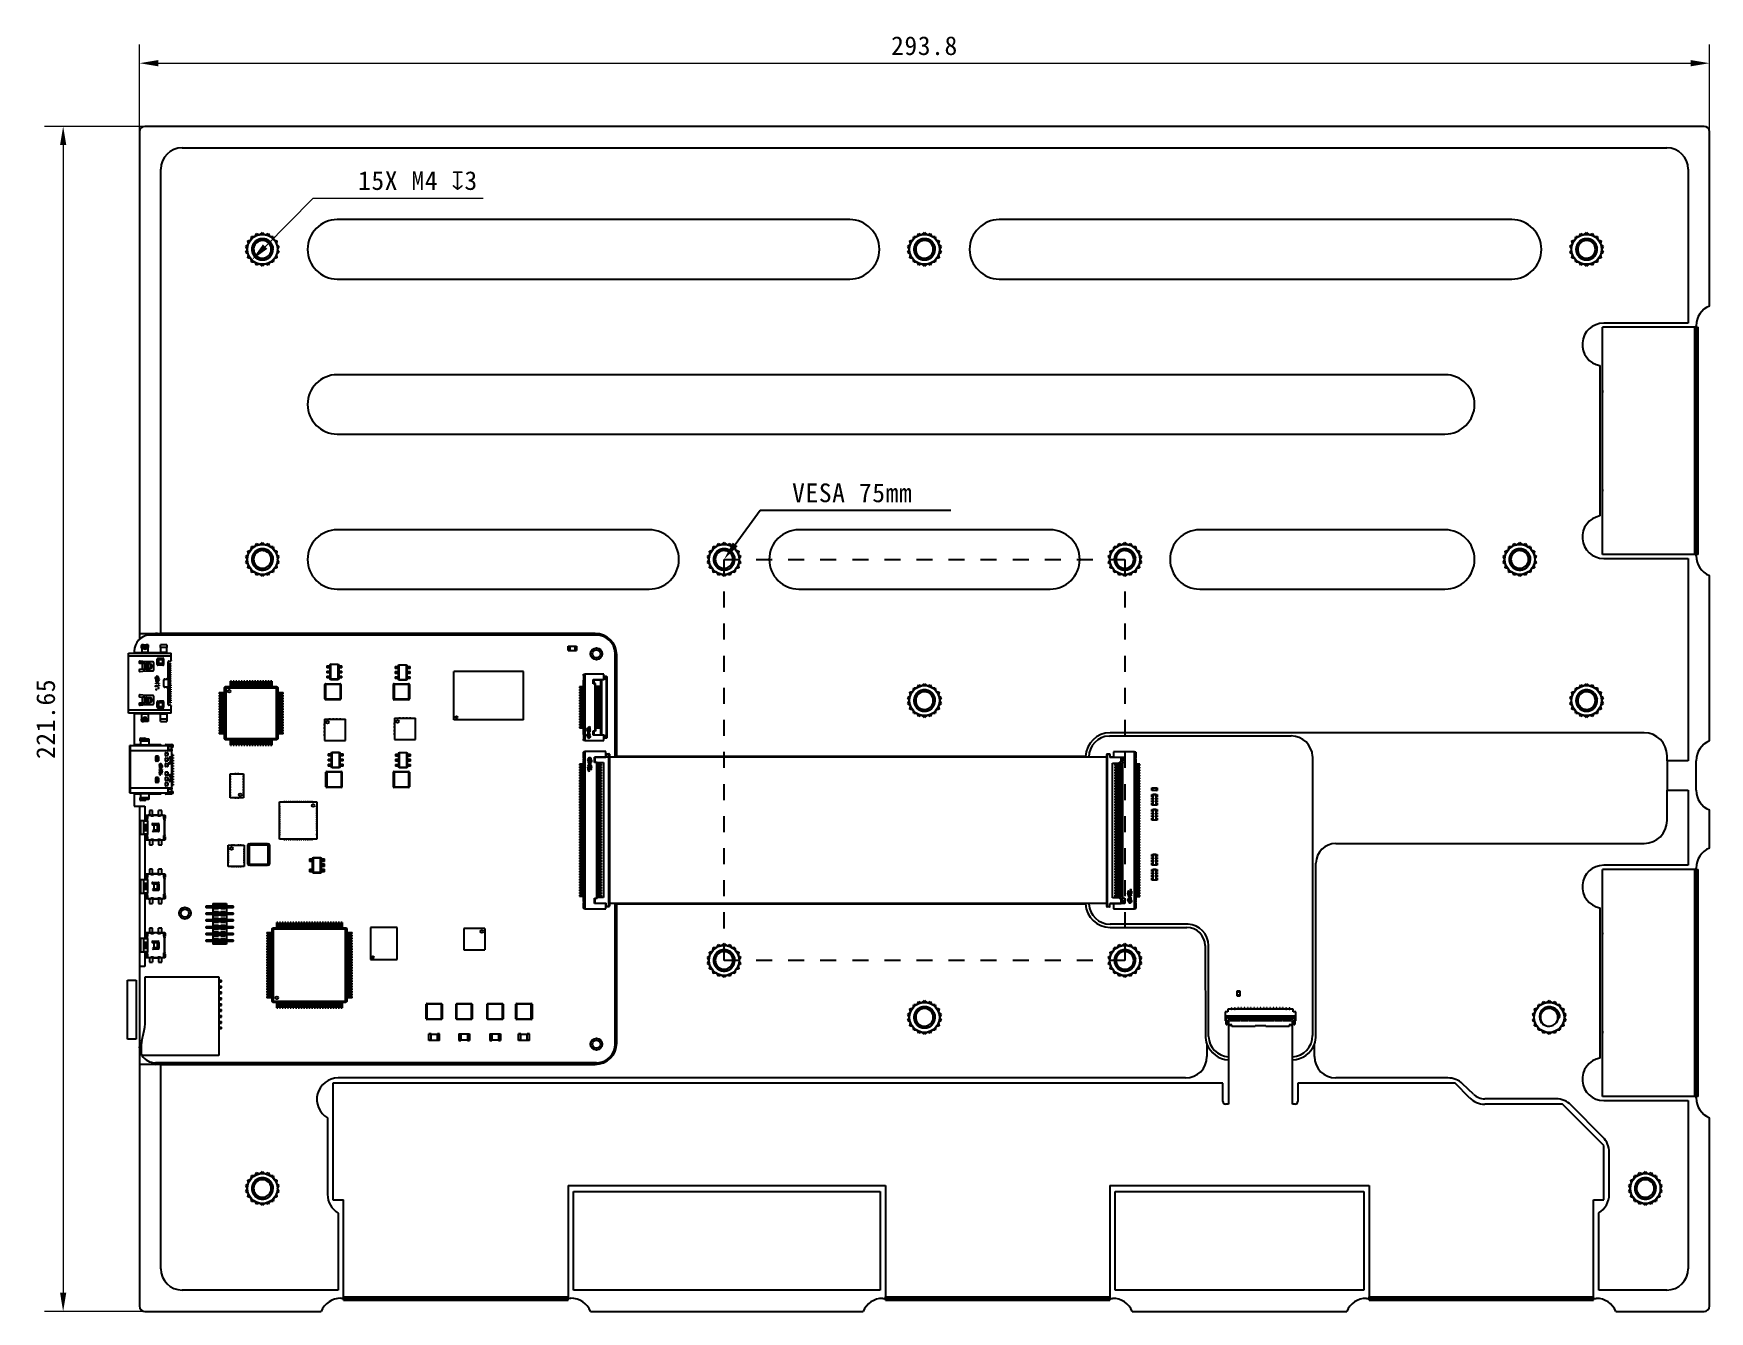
# Model space of a CAD drawing. Header units: millimetres. Extents: x -17 to 297, y -6 to 233.
import ezdxf
from ezdxf import colors
from ezdxf.entities.mleader import LeaderData, LeaderLine
from ezdxf.math import Vec2, Vec3

# ---------------------------------------------------------------- set-up
doc = ezdxf.new("R2010")
doc.units = ezdxf.units.MM
doc.header["$MEASUREMENT"] = 0
doc.linetypes.add('DASHED', pattern=[6, 3, -3])
doc.layers.add('图层0000', color=7, linetype='Continuous', lineweight=25)
doc.dimstyles.new('线性样式 (GB)', dxfattribs={"dimtxt": 3.5, "dimasz": 3.5, "dimexe": 3.5, "dimexo": 0.5, "dimgap": 1.5, "dimtad": 1, "dimdsep": 46, "dimcen": -2.127267, "dimclrd": 7, "dimclre": 7, "dimclrt": 256, "dimadec": 0, "dimazin": 0, "dimtfac": 0.7, "dimtmove": 0, "dimatfit": 1, "dimfxl": 1, "dimfrac": 2, "dimtolj": 1, "dimtzin": 0, "dimlwd": 18, "dimlwe": 18, "dimarcsym": 0})

msp = doc.modelspace()

# ---------------------------------------------------------------- texts
at = {"layer": '图层0000', "linetype": 'Continuous', "lineweight": -3, "insert": (125.031, 145.474), "char_height": 3.5, "attachment_point": 7, "bg_fill": 2}
msp.add_mtext('\\pxsm1.2;\\T1.05000001192093;\\W1;\\FSimSun;VESA 75mm', dxfattribs=at)

# ---------------------------------------------------------------- blocks, each defined once
blk = doc.blocks.new('*D2')
at = {"layer": 'Defpoints', "color": 0}
for p in [(27.88, 194.81), (23.93, 190.84)]:
    blk.add_point(p, dxfattribs=at)
at = {"layer": '图层0000', "color": 7, "linetype": 'Continuous', "lineweight": 18}
for p, q in [((35.36, 202.33), (26.4, 193.32)), ((67.2, 202.33), (35.36, 202.33))]:
    blk.add_line(p, q, dxfattribs=at)
at = {"layer": '图层0000', "color": 7}
blk.add_solid([(25.98, 193.73), (26.81, 192.91), (23.93, 190.84)], dxfattribs=at)
at = {"layer": '图层0000', "lineweight": -3, "insert": (55, 205.66), "char_height": 3.5, "attachment_point": 5}
blk.add_mtext('\\A1;\\T1.05000001192093;\\W1;\\FSimSun;15X M4 {\\Fgdt;x}3', dxfattribs=at)
blk = doc.blocks.new('*D3')
at = {"layer": 'Defpoints', "color": 0}
for p in [(296.7, 227.64), (296.7, 212.15), (2.9, 173.06)]:
    blk.add_point(p, dxfattribs=at)
at = {"layer": '图层0000', "color": 7, "linetype": 'Continuous', "lineweight": 18}
for p, q in [((2.9, 173.56), (2.9, 231.14)), ((296.7, 212.65), (296.7, 231.14)), ((6.4, 227.64), (293.2, 227.64))]:
    blk.add_line(p, q, dxfattribs=at)
at = {"layer": '图层0000', "color": 7}
for points in [[(6.4, 228.22), (6.4, 227.06), (2.9, 227.64)], [(293.2, 227.06), (293.2, 228.22), (296.7, 227.64)]]:
    blk.add_solid(points, dxfattribs=at)
at = {"layer": '图层0000', "lineweight": -3, "insert": (149.8, 230.89), "char_height": 3.5, "attachment_point": 5}
blk.add_mtext('\\A1;\\T1.05000001192093;\\W1;\\FSimSun;293.8', dxfattribs=at)
blk = doc.blocks.new('*D4')
at = {"layer": 'Defpoints', "color": 0}
for p in [(13.1, 215.83), (-11.39, -5.82), (11.53, -5.82)]:
    blk.add_point(p, dxfattribs=at)
at = {"layer": '图层0000', "color": 7, "linetype": 'Continuous', "lineweight": 18}
for p, q in [((12.6, 215.83), (-14.89, 215.83)), ((-11.39, 212.33), (-11.39, -2.32)), ((11.03, -5.82), (-14.89, -5.82))]:
    blk.add_line(p, q, dxfattribs=at)
at = {"layer": '图层0000', "color": 7}
for points in [[(-10.8, 212.33), (-11.97, 212.33), (-11.39, 215.83)], [(-11.97, -2.32), (-10.8, -2.32), (-11.39, -5.82)]]:
    blk.add_solid(points, dxfattribs=at)
at = {"layer": '图层0000', "lineweight": -3, "insert": (-14.64, 105), "char_height": 3.5, "attachment_point": 5, "rotation": 90}
blk.add_mtext('\\A1;\\T1.05000001192093;\\W1;\\FSimSun;221.65', dxfattribs=at)

# ---------------------------------------------------------------- dimensions: what is measured, and where the dimension line sits
at = {"layer": '图层0000', "color": 7, "linetype": 'Continuous', "lineweight": -3}
dim = msp.add_linear_dim(base=(296.702, 227.639), p1=(2.902, 173.06), p2=(296.702, 212.148), text='\\T1.05000001192093;\\W1;\\FSimSun;<>', dimstyle='线性样式 (GB)', override={"dimscale": 1, "dimtxt": 3.5, "dimasz": 3.5, "dimexe": 3.5, "dimexo": 0.5, "dimgap": 1.5, "dimtad": 1, "dimtih": 0, "dimtoh": 0, "dimdec": 2, "dimlfac": 1, "dimrnd": 0, "dimzin": 8, "dimdsep": 46, "dimlunit": 2, "dimpost": '<>', "dimtxsty": 'Standard', "dimsah": 0, "dimtsz": 0, "dimcen": -2.127267, "dimdle": 0, "dimse1": 0, "dimse2": 0, "dimsd1": 0, "dimsd2": 0, "dimclrd": 7, "dimclre": 7, "dimclrt": 256, "dimaunit": 0, "dimadec": 0, "dimazin": 2, "dimtol": 0, "dimlim": 0, "dimtp": 0, "dimtm": 0, "dimtfac": 0.7, "dimtdec": 2, "dimtix": 0, "dimtofl": 1, "dimtmove": 0, "dimatfit": 1, "dimfrac": 2, "dimtzin": 0, "dimlwd": 18, "dimlwe": 18}, dxfattribs=at)
dim.commit()
dim.dimension.update_dxf_attribs({"geometry": '*D3', "text_midpoint": (149.802, 227.639), "dimtype": 160})
dim = msp.add_linear_dim(base=(-11.387, -5.825), p1=(13.104, 215.825), p2=(11.534, -5.825), angle=270, text='\\T1.05000001192093;\\W1;\\FSimSun;<>', dimstyle='线性样式 (GB)', override={"dimscale": 1, "dimtxt": 3.5, "dimasz": 3.5, "dimexe": 3.5, "dimexo": 0.5, "dimgap": 1.5, "dimtad": 1, "dimtih": 0, "dimtoh": 0, "dimdec": 2, "dimlfac": 1, "dimrnd": 0, "dimzin": 8, "dimdsep": 46, "dimlunit": 2, "dimpost": '<>', "dimtxsty": 'Standard', "dimsah": 0, "dimtsz": 0, "dimcen": -2.127267, "dimdle": 0, "dimse1": 0, "dimse2": 0, "dimsd1": 0, "dimsd2": 0, "dimclrd": 7, "dimclre": 7, "dimclrt": 256, "dimaunit": 0, "dimadec": 0, "dimazin": 2, "dimtol": 0, "dimlim": 0, "dimtp": 0, "dimtm": 0, "dimtfac": 0.7, "dimtdec": 2, "dimtix": 0, "dimtofl": 1, "dimtmove": 0, "dimatfit": 1, "dimfrac": 2, "dimtzin": 0, "dimlwd": 18, "dimlwe": 18}, dxfattribs=at)
dim.commit()
dim.dimension.update_dxf_attribs({"geometry": '*D4', "text_midpoint": (-11.387, 105), "dimtype": 160})
dim = msp.add_diameter_dim_2p(p1=(27.877, 194.81), p2=(23.928, 190.84), text='\\T1.05000001192093;\\W1;\\FSimSun;15X M4 {\\Fgdt;x}3', dimstyle='线性样式 (GB)', override={"dimscale": 1, "dimtxt": 3.5, "dimasz": 3.5, "dimexe": 3.5, "dimexo": 0.5, "dimgap": 1.5, "dimtad": 1, "dimtih": 1, "dimtoh": 1, "dimdec": 2, "dimlfac": 1, "dimrnd": 0, "dimzin": 8, "dimdsep": 46, "dimlunit": 2, "dimtxsty": 'Standard', "dimsah": 1, "dimtsz": 0, "dimcen": 0, "dimdle": 0, "dimse1": 0, "dimse2": 0, "dimsd1": 0, "dimsd2": 1, "dimclrd": 7, "dimclre": 7, "dimclrt": 256, "dimaunit": 0, "dimadec": 2, "dimazin": 2, "dimtol": 0, "dimlim": 0, "dimtp": 0, "dimtm": 0, "dimtfac": 0.7, "dimtdec": 2, "dimtix": 0, "dimtofl": 0, "dimtmove": 0, "dimatfit": 3, "dimfrac": 2, "dimtzin": 0, "dimlwd": 18, "dimlwe": 18}, dxfattribs=at)
dim.commit()
dim.dimension.update_dxf_attribs({"geometry": '*D2', "text_midpoint": (55, 202.33), "dimtype": 163})

# ---------------------------------------------------------------- linework, layer by layer
at = {"layer": '图层0000', "color": 7, "linetype": 'Continuous', "lineweight": 25}
for p, q in [((2.902, 214.825), (2.902, 120.975)), ((295.702, 215.825), (3.902, 215.825)), ((296.702, 182.223), (296.702, 214.825)), ((10.902, 211.825), (288.702, 211.825)), ((6.902, 120.975), (6.902, 207.825)), ((292.702, 207.825), (292.702, 179.015)), ((135.802, 198.375), (39.902, 198.375)), ((259.702, 198.375), (163.802, 198.375)), ((23.174, 194.4), (23.775, 194.61)), ((23.775, 194.61), (23.877, 195.238)), ((23.877, 195.238), (24.514, 195.23)), ((24.514, 195.23), (24.825, 195.785)), ((24.825, 195.785), (25.42, 195.559)), ((25.193, 194.695), (25.199, 194.678)), ((25.42, 195.559), (25.902, 195.975)), ((25.902, 195.975), (26.384, 195.559)), ((26.384, 195.559), (26.98, 195.785)), ((26.98, 195.785), (27.29, 195.23)), ((27.29, 195.23), (27.927, 195.238)), ((27.927, 195.238), (28.029, 194.61)), ((28.029, 194.61), (28.63, 194.4)), ((147.074, 194.4), (147.675, 194.61)), ((147.675, 194.61), (147.777, 195.238)), ((147.777, 195.238), (148.414, 195.23)), ((148.414, 195.23), (148.725, 195.785)), ((148.725, 195.785), (149.32, 195.559)), ((149.093, 194.695), (149.099, 194.678)), ((149.32, 195.559), (149.802, 195.975)), ((149.802, 195.975), (150.284, 195.559)), ((150.284, 195.559), (150.88, 195.785)), ((150.88, 195.785), (151.19, 195.23)), ((151.19, 195.23), (151.827, 195.238)), ((151.827, 195.238), (151.929, 194.61)), ((151.929, 194.61), (152.53, 194.4)), ((270.974, 194.4), (271.575, 194.61)), ((271.575, 194.61), (271.677, 195.238)), ((271.677, 195.238), (272.314, 195.23)), ((272.314, 195.23), (272.625, 195.785)), ((272.625, 195.785), (273.22, 195.559)), ((272.993, 194.695), (272.999, 194.678)), ((273.22, 195.559), (273.702, 195.975)), ((273.702, 195.975), (274.184, 195.559)), ((274.184, 195.559), (274.78, 195.785)), ((274.78, 195.785), (275.09, 195.23)), ((275.09, 195.23), (275.727, 195.238)), ((275.727, 195.238), (275.829, 194.61)), ((275.829, 194.61), (276.43, 194.4)), ((22.8, 193.372), (23.293, 193.775)), ((23.126, 192.825), (22.8, 193.372)), ((22.8, 192.278), (23.126, 192.825)), ((23.293, 191.875), (22.8, 192.278)), ((23.293, 193.775), (23.174, 194.4)), ((23.174, 191.25), (23.293, 191.875)), ((27.661, 192.825), (27.902, 192.825)), ((27.867, 193.088), (27.885, 193.09)), ((28.63, 194.4), (28.511, 193.775)), ((28.511, 193.775), (29.004, 193.372)), ((29.004, 192.278), (28.511, 191.875)), ((28.511, 191.875), (28.63, 191.25)), ((29.004, 193.372), (28.679, 192.825)), ((28.679, 192.825), (29.004, 192.278)), ((146.7, 193.372), (147.193, 193.775)), ((147.026, 192.825), (146.7, 193.372)), ((146.7, 192.278), (147.026, 192.825)), ((147.193, 191.875), (146.7, 192.278)), ((147.193, 193.775), (147.074, 194.4)), ((147.074, 191.25), (147.193, 191.875)), ((151.561, 192.825), (151.802, 192.825)), ((152.53, 194.4), (152.411, 193.775)), ((152.411, 193.775), (152.904, 193.372)), ((152.904, 192.278), (152.411, 191.875)), ((152.411, 191.875), (152.53, 191.25)), ((152.904, 193.372), (152.579, 192.825)), ((152.579, 192.825), (152.904, 192.278)), ((270.6, 193.372), (271.093, 193.775)), ((270.926, 192.825), (270.6, 193.372)), ((270.6, 192.278), (270.926, 192.825)), ((271.093, 191.875), (270.6, 192.278)), ((271.093, 193.775), (270.974, 194.4)), ((270.974, 191.25), (271.093, 191.875)), ((275.461, 192.825), (275.702, 192.825)), ((275.667, 193.088), (275.685, 193.09)), ((276.43, 194.4), (276.311, 193.775)), ((276.311, 193.775), (276.804, 193.372)), ((276.804, 192.278), (276.311, 191.875)), ((276.311, 191.875), (276.43, 191.25)), ((276.804, 193.372), (276.479, 192.825)), ((276.479, 192.825), (276.804, 192.278)), ((23.775, 191.04), (23.174, 191.25)), ((23.877, 190.412), (23.775, 191.04)), ((24.514, 190.42), (23.877, 190.412)), ((24.825, 189.865), (24.514, 190.42)), ((25.42, 190.091), (24.825, 189.865)), ((25.902, 189.675), (25.42, 190.091)), ((26.384, 190.091), (25.902, 189.675)), ((26.98, 189.865), (26.384, 190.091)), ((27.29, 190.42), (26.98, 189.865)), ((27.927, 190.412), (27.29, 190.42)), ((28.029, 191.04), (27.927, 190.412)), ((28.63, 191.25), (28.029, 191.04)), ((147.675, 191.04), (147.074, 191.25)), ((147.777, 190.412), (147.675, 191.04)), ((148.414, 190.42), (147.777, 190.412)), ((148.725, 189.865), (148.414, 190.42)), ((149.32, 190.091), (148.725, 189.865)), ((149.802, 189.675), (149.32, 190.091)), ((150.284, 190.091), (149.802, 189.675)), ((150.88, 189.865), (150.284, 190.091)), ((151.19, 190.42), (150.88, 189.865)), ((151.827, 190.412), (151.19, 190.42)), ((151.929, 191.04), (151.827, 190.412)), ((152.53, 191.25), (151.929, 191.04)), ((271.575, 191.04), (270.974, 191.25)), ((271.677, 190.412), (271.575, 191.04)), ((272.314, 190.42), (271.677, 190.412)), ((272.625, 189.865), (272.314, 190.42)), ((273.22, 190.091), (272.625, 189.865)), ((273.702, 189.675), (273.22, 190.091)), ((274.184, 190.091), (273.702, 189.675)), ((274.78, 189.865), (274.184, 190.091)), ((275.09, 190.42), (274.78, 189.865)), ((275.727, 190.412), (275.09, 190.42)), ((275.829, 191.04), (275.727, 190.412)), ((276.43, 191.25), (275.829, 191.04)), ((39.902, 187.275), (135.802, 187.275)), ((163.802, 187.275), (259.702, 187.275)), ((292.702, 179.015), (276.902, 179.015)), ((276.702, 135.765), (276.702, 178.265)), ((293.989, 178.265), (276.702, 178.265)), ((293.989, 178.265), (294.342, 178.265)), ((293.989, 135.765), (293.989, 178.265)), ((294.202, 178.265), (294.202, 178.515)), ((294.342, 178.265), (294.564, 178.265)), ((294.342, 135.765), (294.342, 178.265)), ((294.564, 135.765), (294.564, 178.265)), ((247.202, 169.375), (39.902, 169.375)), ((276.202, 171.077), (276.202, 142.953)), ((276.602, 165.515), (276.602, 148.515)), ((39.902, 158.275), (247.202, 158.275)), ((98.302, 140.375), (39.902, 140.375)), ((173.302, 140.375), (126.302, 140.375)), ((247.202, 140.375), (201.302, 140.375)), ((22.8, 135.372), (23.293, 135.775)), ((23.126, 134.825), (22.8, 135.372)), ((23.174, 136.4), (23.775, 136.61)), ((23.293, 135.775), (23.174, 136.4)), ((23.775, 136.61), (23.877, 137.238)), ((23.877, 137.238), (24.514, 137.23)), ((24.514, 137.23), (24.825, 137.785)), ((24.825, 137.785), (25.42, 137.559)), ((25.193, 136.695), (25.199, 136.678)), ((25.42, 137.559), (25.902, 137.975)), ((25.902, 137.975), (26.384, 137.559)), ((26.384, 137.559), (26.98, 137.785)), ((26.98, 137.785), (27.29, 137.23)), ((27.29, 137.23), (27.927, 137.238)), ((27.927, 137.238), (28.029, 136.61)), ((28.029, 136.61), (28.63, 136.4)), ((28.63, 136.4), (28.511, 135.775)), ((28.511, 135.775), (29.004, 135.372)), ((29.004, 135.372), (28.679, 134.825)), ((109.2, 135.372), (109.693, 135.775)), ((109.526, 134.825), (109.2, 135.372)), ((109.574, 136.4), (110.175, 136.61)), ((109.693, 135.775), (109.574, 136.4)), ((110.175, 136.61), (110.277, 137.238)), ((110.277, 137.238), (110.914, 137.23)), ((110.914, 137.23), (111.225, 137.785)), ((111.225, 137.785), (111.82, 137.559)), ((111.593, 136.695), (111.599, 136.678)), ((111.82, 137.559), (112.302, 137.975)), ((112.302, 137.975), (112.784, 137.559)), ((112.784, 137.559), (113.38, 137.785)), ((113.38, 137.785), (113.69, 137.23)), ((113.69, 137.23), (114.327, 137.238)), ((114.267, 135.088), (114.285, 135.09)), ((114.327, 137.238), (114.429, 136.61)), ((114.429, 136.61), (115.03, 136.4)), ((115.03, 136.4), (114.911, 135.775)), ((114.911, 135.775), (115.404, 135.372)), ((115.404, 135.372), (115.079, 134.825)), ((184.2, 135.372), (184.693, 135.775)), ((184.526, 134.825), (184.2, 135.372)), ((184.574, 136.4), (185.175, 136.61)), ((184.693, 135.775), (184.574, 136.4)), ((185.175, 136.61), (185.277, 137.238)), ((185.277, 137.238), (185.914, 137.23)), ((185.914, 137.23), (186.225, 137.785)), ((186.225, 137.785), (186.82, 137.559)), ((186.593, 136.695), (186.599, 136.678)), ((186.82, 137.559), (187.302, 137.975)), ((187.302, 137.975), (187.784, 137.559)), ((187.784, 137.559), (188.38, 137.785)), ((188.38, 137.785), (188.69, 137.23)), ((188.69, 137.23), (189.327, 137.238)), ((189.327, 137.238), (189.429, 136.61)), ((189.429, 136.61), (190.03, 136.4)), ((190.03, 136.4), (189.911, 135.775)), ((189.911, 135.775), (190.404, 135.372)), ((190.404, 135.372), (190.079, 134.825)), ((258.1, 135.372), (258.593, 135.775)), ((258.426, 134.825), (258.1, 135.372)), ((258.474, 136.4), (259.075, 136.61)), ((258.593, 135.775), (258.474, 136.4)), ((259.075, 136.61), (259.177, 137.238)), ((259.177, 137.238), (259.814, 137.23)), ((259.814, 137.23), (260.125, 137.785)), ((260.125, 137.785), (260.72, 137.559)), ((260.493, 136.695), (260.499, 136.678)), ((260.72, 137.559), (261.202, 137.975)), ((261.202, 137.975), (261.684, 137.559)), ((261.684, 137.559), (262.28, 137.785)), ((262.28, 137.785), (262.59, 137.23)), ((262.59, 137.23), (263.227, 137.238)), ((263.227, 137.238), (263.329, 136.61)), ((263.329, 136.61), (263.93, 136.4)), ((263.93, 136.4), (263.811, 135.775)), ((263.811, 135.775), (264.304, 135.372)), ((264.304, 135.372), (263.979, 134.825)), ((293.989, 135.765), (276.702, 135.765)), ((276.902, 135.015), (292.702, 135.015)), ((292.702, 135.015), (292.702, 97.175)), ((294.342, 135.765), (293.989, 135.765)), ((294.202, 135.515), (294.202, 135.765)), ((294.564, 135.765), (294.342, 135.765)), ((22.8, 134.278), (23.126, 134.825)), ((23.293, 133.875), (22.8, 134.278)), ((23.174, 133.25), (23.293, 133.875)), ((23.775, 133.04), (23.174, 133.25)), ((23.877, 132.412), (23.775, 133.04)), ((24.514, 132.42), (23.877, 132.412)), ((24.825, 131.865), (24.514, 132.42)), ((25.42, 132.091), (24.825, 131.865)), ((25.902, 131.675), (25.42, 132.091)), ((26.384, 132.091), (25.902, 131.675)), ((26.98, 131.865), (26.384, 132.091)), ((27.29, 132.42), (26.98, 131.865)), ((27.927, 132.412), (27.29, 132.42)), ((27.661, 134.825), (27.902, 134.825)), ((28.029, 133.04), (27.927, 132.412)), ((28.63, 133.25), (28.029, 133.04)), ((29.004, 134.278), (28.511, 133.875)), ((28.511, 133.875), (28.63, 133.25)), ((28.679, 134.825), (29.004, 134.278)), ((109.2, 134.278), (109.526, 134.825)), ((109.693, 133.875), (109.2, 134.278)), ((109.574, 133.25), (109.693, 133.875)), ((110.175, 133.04), (109.574, 133.25)), ((110.277, 132.412), (110.175, 133.04)), ((110.914, 132.42), (110.277, 132.412)), ((111.225, 131.865), (110.914, 132.42)), ((111.82, 132.091), (111.225, 131.865)), ((112.302, 131.675), (111.82, 132.091)), ((112.784, 132.091), (112.302, 131.675)), ((113.38, 131.865), (112.784, 132.091)), ((113.69, 132.42), (113.38, 131.865)), ((114.327, 132.412), (113.69, 132.42)), ((114.061, 134.825), (114.302, 134.825)), ((114.429, 133.04), (114.327, 132.412)), ((115.03, 133.25), (114.429, 133.04)), ((115.404, 134.278), (114.911, 133.875)), ((114.911, 133.875), (115.03, 133.25)), ((115.079, 134.825), (115.404, 134.278)), ((184.2, 134.278), (184.526, 134.825)), ((184.693, 133.875), (184.2, 134.278)), ((184.574, 133.25), (184.693, 133.875)), ((185.175, 133.04), (184.574, 133.25)), ((185.277, 132.412), (185.175, 133.04)), ((185.914, 132.42), (185.277, 132.412)), ((186.225, 131.865), (185.914, 132.42)), ((186.82, 132.091), (186.225, 131.865)), ((187.302, 131.675), (186.82, 132.091)), ((187.784, 132.091), (187.302, 131.675)), ((188.38, 131.865), (187.784, 132.091)), ((188.69, 132.42), (188.38, 131.865)), ((189.327, 132.412), (188.69, 132.42)), ((189.061, 134.825), (189.302, 134.825)), ((189.429, 133.04), (189.327, 132.412)), ((190.03, 133.25), (189.429, 133.04)), ((190.404, 134.278), (189.911, 133.875)), ((189.911, 133.875), (190.03, 133.25)), ((190.079, 134.825), (190.404, 134.278)), ((258.1, 134.278), (258.426, 134.825)), ((258.593, 133.875), (258.1, 134.278)), ((258.474, 133.25), (258.593, 133.875)), ((259.075, 133.04), (258.474, 133.25)), ((259.177, 132.412), (259.075, 133.04)), ((259.814, 132.42), (259.177, 132.412)), ((260.125, 131.865), (259.814, 132.42)), ((260.72, 132.091), (260.125, 131.865)), ((261.202, 131.675), (260.72, 132.091)), ((261.684, 132.091), (261.202, 131.675)), ((262.28, 131.865), (261.684, 132.091)), ((262.59, 132.42), (262.28, 131.865)), ((263.227, 132.412), (262.59, 132.42)), ((262.961, 134.825), (263.202, 134.825)), ((263.329, 133.04), (263.227, 132.412)), ((263.93, 133.25), (263.329, 133.04)), ((264.304, 134.278), (263.811, 133.875)), ((263.811, 133.875), (263.93, 133.25)), ((263.979, 134.825), (264.304, 134.278)), ((296.702, 100.883), (296.702, 131.807)), ((39.902, 129.275), (98.302, 129.275)), ((126.302, 129.275), (173.302, 129.275)), ((201.302, 129.275), (247.202, 129.275)), ((2.902, 120.975), (2.902, 119.914)), ((2.902, 120.975), (6.902, 120.975)), ((4.902, 120.675), (4.734, 120.673)), ((88.402, 120.675), (4.902, 120.675)), ((88.202, 120.975), (6.902, 120.975)), ((0.81, 116.735), (0.81, 117.285)), ((0.81, 117.285), (8.81, 117.285)), ((0.81, 106.635), (0.81, 116.735)), ((8.81, 116.735), (0.81, 116.735)), ((1.902, 117.675), (1.902, 117.425)), ((1.902, 117.425), (6.81, 117.425)), ((2.902, 117.425), (2.902, 117.285)), ((4.519, 117.285), (3.301, 117.285)), ((3.31, 118.36), (3.31, 118.86)), ((3.66, 118.86), (3.31, 118.86)), ((3.31, 118.36), (3.31, 117.435)), ((3.66, 118.36), (3.31, 118.36)), ((3.31, 117.435), (3.31, 117.293)), ((4.51, 117.435), (3.31, 117.435)), ((3.527, 118.825), (4.277, 118.825)), ((4.156, 118.175), (3.527, 118.175)), ((3.66, 118.36), (3.66, 118.86)), ((3.66, 118.86), (3.81, 118.86)), ((3.66, 118.51), (3.66, 118.86)), ((3.81, 118.51), (3.66, 118.51)), ((3.66, 118.21), (3.66, 118.36)), ((3.81, 118.86), (4.01, 118.86)), ((3.81, 118.51), (3.81, 118.86)), ((4.01, 118.51), (3.81, 118.51)), ((4.01, 118.06), (3.81, 118.06)), ((4.01, 118.86), (4.16, 118.86)), ((4.01, 118.86), (4.01, 118.51)), ((4.16, 118.51), (4.01, 118.51)), ((4.51, 118.86), (4.16, 118.86)), ((4.16, 118.86), (4.16, 118.36)), ((4.16, 118.86), (4.16, 118.51)), ((4.16, 118.36), (4.16, 118.21)), ((4.51, 118.36), (4.16, 118.36)), ((4.51, 118.86), (4.51, 118.36)), ((4.51, 117.435), (4.51, 118.36)), ((4.51, 117.293), (4.51, 117.435)), ((6.205, 115.185), (6.205, 116.185)), ((6.355, 116.335), (7.26, 116.335)), ((6.433, 115.035), (6.433, 116.335)), ((8.16, 117.285), (6.66, 117.285)), ((6.81, 118.36), (6.81, 118.86)), ((8.01, 118.86), (6.81, 118.86)), ((6.81, 118.36), (6.81, 117.435)), ((8.01, 118.36), (6.81, 118.36)), ((8.01, 117.435), (6.81, 117.435)), ((7.41, 116.185), (7.41, 115.185)), ((8.01, 118.86), (8.01, 118.36)), ((8.01, 117.435), (8.01, 118.36)), ((8.81, 116.735), (8.81, 117.285)), ((8.81, 115.975), (8.81, 116.735)), ((83.102, 118.575), (83.132, 118.575)), ((83.102, 117.775), (83.102, 118.575)), ((83.102, 117.775), (83.132, 117.775)), ((83.132, 118.575), (83.177, 118.575)), ((83.132, 117.775), (83.132, 118.575)), ((83.132, 117.775), (83.177, 117.775)), ((83.177, 118.575), (83.402, 118.575)), ((83.177, 118.475), (83.177, 118.575)), ((83.372, 118.475), (83.177, 118.475)), ((83.177, 117.775), (83.177, 117.875)), ((83.177, 117.875), (83.372, 117.875)), ((83.177, 117.775), (83.402, 117.775)), ((83.402, 118.475), (83.372, 118.475)), ((83.372, 118.475), (83.372, 117.875)), ((83.372, 117.875), (83.402, 117.875)), ((83.402, 118.575), (83.452, 118.575)), ((83.402, 118.575), (83.402, 118.475)), ((83.402, 118.475), (83.402, 117.875)), ((83.402, 117.875), (83.402, 117.775)), ((83.402, 117.775), (83.452, 117.775)), ((83.452, 118.575), (84.352, 118.575)), ((83.452, 118.575), (83.452, 117.775)), ((83.452, 117.775), (84.352, 117.775)), ((84.352, 118.575), (84.402, 118.575)), ((84.352, 118.575), (84.352, 117.775)), ((84.352, 117.775), (84.402, 117.775)), ((84.402, 118.475), (84.402, 118.575)), ((84.402, 118.575), (84.627, 118.575)), ((84.402, 117.875), (84.402, 118.475)), ((84.432, 118.475), (84.402, 118.475)), ((84.402, 117.775), (84.402, 117.875)), ((84.402, 117.875), (84.432, 117.875)), ((84.402, 117.775), (84.627, 117.775)), ((84.432, 118.475), (84.627, 118.475)), ((84.432, 117.875), (84.432, 118.475)), ((84.627, 117.875), (84.432, 117.875)), ((84.627, 118.575), (84.672, 118.575)), ((84.627, 118.575), (84.627, 118.475)), ((84.627, 117.775), (84.627, 117.875)), ((84.627, 117.775), (84.672, 117.775)), ((84.672, 118.575), (84.702, 118.575)), ((84.672, 117.775), (84.672, 118.575)), ((84.672, 117.775), (84.702, 117.775)), ((84.702, 118.575), (84.702, 117.775)), ((91.902, 117.175), (91.9, 117.358)), ((91.902, 97.855), (91.902, 117.175)), ((92.202, 97.96), (92.202, 116.975)), ((2.81, 115.604), (2.81, 115.618)), ((2.81, 114.051), (2.81, 114.065)), ((3.961, 115.695), (2.828, 115.695)), ((2.867, 115.745), (3.439, 115.745)), ((2.902, 115.77), (2.902, 115.646)), ((2.965, 115.434), (3.488, 115.389)), ((3.488, 114.281), (2.965, 114.235)), ((4.065, 115.685), (2.996, 115.787)), ((2.996, 113.882), (4.065, 113.985)), ((3.01, 115.745), (3.01, 115.786)), ((3.488, 114.281), (3.488, 115.389)), ((3.926, 115.357), (4.069, 115.342)), ((3.926, 114.312), (3.926, 115.357)), ((4.069, 114.327), (3.926, 114.312)), ((5.4, 115.685), (4.065, 115.685)), ((4.065, 113.985), (5.4, 113.985)), ((4.14, 115.335), (4.069, 115.342)), ((4.069, 114.327), (4.14, 114.335)), ((4.285, 115.335), (4.14, 115.335)), ((4.14, 114.335), (4.285, 114.335)), ((4.285, 115.335), (4.514, 115.335)), ((4.285, 114.335), (4.285, 115.335)), ((4.514, 114.335), (4.285, 114.335)), ((4.514, 115.335), (4.735, 115.335)), ((4.514, 114.335), (4.514, 115.335)), ((4.735, 114.335), (4.514, 114.335)), ((4.735, 115.335), (4.955, 115.335)), ((4.955, 114.335), (4.735, 114.335)), ((4.903, 115.085), (4.903, 115.1)), ((4.903, 115.1), (5.124, 115.1)), ((5.123, 115.085), (4.903, 115.085)), ((4.903, 115.085), (4.903, 114.585)), ((4.903, 114.585), (5.123, 114.585)), ((4.903, 114.569), (4.903, 114.585)), ((5.124, 114.569), (4.903, 114.569)), ((5.123, 115.085), (5.123, 114.585)), ((5.57, 114.155), (5.57, 115.515)), ((7.26, 115.035), (6.355, 115.035)), ((6.483, 115.885), (6.483, 115.485)), ((7.192, 116.035), (6.624, 116.035)), ((6.624, 115.335), (7.192, 115.335)), ((7.176, 115.385), (6.66, 115.385)), ((6.66, 115.035), (6.66, 115.335)), ((7.176, 115.185), (6.66, 115.185)), ((7.176, 115.108), (6.66, 115.108)), ((7.176, 115.058), (6.66, 115.058)), ((7.176, 115.035), (7.176, 115.335)), ((7.222, 116.038), (7.222, 115.331)), ((8.26, 112.74), (8.26, 115.675)), ((8.26, 115.36), (8.76, 115.36)), ((8.26, 115.21), (8.76, 115.21)), ((8.26, 114.96), (8.76, 114.96)), ((8.26, 114.81), (8.76, 114.81)), ((8.26, 114.56), (8.76, 114.56)), ((8.26, 114.41), (8.76, 114.41)), ((8.26, 114.16), (8.76, 114.16)), ((8.26, 114.01), (8.76, 114.01)), ((8.26, 113.76), (8.76, 113.76)), ((8.26, 113.61), (8.76, 113.61)), ((8.26, 113.36), (8.76, 113.36)), ((8.26, 113.21), (8.76, 113.21)), ((8.26, 112.96), (8.76, 112.96)), ((8.41, 115.825), (8.66, 115.825)), ((8.66, 115.825), (8.71, 115.825)), ((8.76, 115.21), (8.76, 115.36)), ((8.76, 114.81), (8.76, 114.96)), ((8.76, 114.41), (8.76, 114.56)), ((8.76, 114.01), (8.76, 114.16)), ((8.76, 113.61), (8.76, 113.76)), ((8.76, 113.21), (8.76, 113.36)), ((8.76, 112.81), (8.76, 112.96)), ((8.81, 115.975), (8.81, 115.925)), ((37.977, 114.91), (38.177, 114.91)), ((37.977, 114.91), (37.977, 114.56)), ((38.177, 114.56), (37.977, 114.56)), ((37.977, 113.96), (38.177, 113.96)), ((37.977, 113.96), (37.977, 113.61)), ((38.177, 113.61), (37.977, 113.61)), ((37.977, 113.01), (38.177, 113.01)), ((37.977, 113.01), (37.977, 112.66)), ((38.177, 114.91), (38.277, 114.91)), ((38.177, 114.91), (38.177, 114.56)), ((38.277, 114.56), (38.177, 114.56)), ((38.177, 113.96), (38.277, 113.96)), ((38.177, 113.96), (38.177, 113.61)), ((38.277, 113.61), (38.177, 113.61)), ((38.177, 113.01), (38.277, 113.01)), ((38.177, 113.01), (38.177, 112.66)), ((38.277, 114.91), (38.527, 114.91)), ((38.277, 114.91), (38.277, 114.56)), ((38.277, 114.91), (38.277, 114.56)), ((38.527, 114.56), (38.277, 114.56)), ((38.277, 113.96), (38.527, 113.96)), ((38.277, 113.96), (38.277, 113.61)), ((38.277, 113.96), (38.277, 113.61)), ((38.527, 113.61), (38.277, 113.61)), ((38.277, 113.01), (38.527, 113.01)), ((38.277, 113.01), (38.277, 112.66)), ((38.277, 113.01), (38.277, 112.66)), ((38.527, 114.91), (38.577, 114.91)), ((38.527, 114.91), (38.527, 114.56)), ((38.577, 114.56), (38.527, 114.56)), ((38.527, 113.96), (38.577, 113.96)), ((38.527, 113.96), (38.527, 113.61)), ((38.577, 113.61), (38.527, 113.61)), ((38.527, 113.01), (38.577, 113.01)), ((38.527, 113.01), (38.527, 112.66)), ((38.577, 115.14), (38.672, 115.235)), ((38.577, 114.91), (38.577, 115.14)), ((38.602, 115.128), (38.577, 115.14)), ((38.577, 114.91), (38.602, 114.91)), ((38.577, 113.96), (38.577, 114.56)), ((38.602, 114.56), (38.577, 114.56)), ((38.577, 113.96), (38.602, 113.96)), ((38.577, 113.01), (38.577, 113.61)), ((38.602, 113.61), (38.577, 113.61)), ((38.577, 113.01), (38.602, 113.01)), ((38.602, 115.128), (38.685, 115.21)), ((38.602, 114.91), (38.602, 115.128)), ((38.651, 115.103), (38.602, 115.128)), ((38.602, 114.91), (38.602, 114.56)), ((38.602, 113.96), (38.602, 114.56)), ((38.602, 113.96), (38.602, 113.61)), ((38.602, 113.01), (38.602, 113.61)), ((38.602, 113.01), (38.602, 112.66)), ((38.709, 115.161), (38.651, 115.103)), ((38.651, 115.103), (38.651, 112.467)), ((38.672, 115.235), (40.082, 115.235)), ((38.685, 115.21), (38.672, 115.235)), ((38.685, 115.21), (40.07, 115.21)), ((38.709, 115.161), (38.685, 115.21)), ((40.045, 115.161), (38.709, 115.161)), ((40.045, 115.161), (40.07, 115.21)), ((40.103, 115.103), (40.045, 115.161)), ((40.07, 115.21), (40.082, 115.235)), ((40.07, 115.21), (40.152, 115.128)), ((40.082, 115.235), (40.177, 115.14)), ((40.103, 115.103), (40.152, 115.128)), ((40.103, 112.467), (40.103, 115.103)), ((40.152, 115.128), (40.177, 115.14)), ((40.152, 115.128), (40.152, 114.91)), ((40.152, 114.56), (40.152, 114.91)), ((40.152, 114.91), (40.177, 114.91)), ((40.152, 114.56), (40.152, 113.96)), ((40.177, 114.56), (40.152, 114.56)), ((40.152, 113.61), (40.152, 113.96)), ((40.152, 113.96), (40.177, 113.96)), ((40.152, 113.61), (40.152, 113.01)), ((40.177, 113.61), (40.152, 113.61)), ((40.152, 112.66), (40.152, 113.01)), ((40.152, 113.01), (40.177, 113.01)), ((40.177, 115.14), (40.177, 114.91)), ((40.177, 114.91), (40.227, 114.91)), ((40.177, 114.56), (40.177, 113.96)), ((40.227, 114.56), (40.177, 114.56)), ((40.177, 113.96), (40.227, 113.96)), ((40.177, 113.61), (40.177, 113.01)), ((40.227, 113.61), (40.177, 113.61)), ((40.177, 113.01), (40.227, 113.01)), ((40.227, 114.91), (40.477, 114.91)), ((40.227, 114.56), (40.227, 114.91)), ((40.477, 114.56), (40.227, 114.56)), ((40.227, 113.96), (40.477, 113.96)), ((40.227, 113.61), (40.227, 113.96)), ((40.477, 113.61), (40.227, 113.61)), ((40.227, 113.01), (40.477, 113.01)), ((40.227, 112.66), (40.227, 113.01)), ((40.477, 114.91), (40.577, 114.91)), ((40.477, 114.56), (40.477, 114.91)), ((40.577, 114.56), (40.477, 114.56)), ((40.477, 113.96), (40.577, 113.96)), ((40.477, 113.61), (40.477, 113.96)), ((40.477, 113.61), (40.477, 113.96)), ((40.577, 113.61), (40.477, 113.61)), ((40.477, 113.01), (40.577, 113.01)), ((40.477, 112.66), (40.477, 113.01)), ((40.477, 112.66), (40.477, 113.01)), ((40.577, 114.91), (40.777, 114.91)), ((40.577, 114.56), (40.577, 114.91)), ((40.777, 114.56), (40.577, 114.56)), ((40.577, 113.96), (40.777, 113.96)), ((40.577, 113.61), (40.577, 113.96)), ((40.777, 113.61), (40.577, 113.61)), ((40.577, 113.01), (40.777, 113.01)), ((40.577, 112.66), (40.577, 113.01)), ((40.777, 114.56), (40.777, 114.91)), ((40.777, 113.61), (40.777, 113.96)), ((40.777, 112.66), (40.777, 113.01)), ((50.74, 114.8), (50.94, 114.8)), ((50.74, 114.8), (50.74, 114.45)), ((50.94, 114.45), (50.74, 114.45)), ((50.74, 113.85), (50.94, 113.85)), ((50.74, 113.85), (50.74, 113.5)), ((50.94, 113.5), (50.74, 113.5)), ((50.94, 114.8), (51.04, 114.8)), ((50.94, 114.8), (50.94, 114.45)), ((51.04, 114.45), (50.94, 114.45)), ((50.94, 113.85), (51.04, 113.85)), ((50.94, 113.85), (50.94, 113.5)), ((51.04, 113.5), (50.94, 113.5)), ((51.04, 114.8), (51.29, 114.8)), ((51.04, 114.8), (51.04, 114.45)), ((51.04, 114.8), (51.04, 114.45)), ((51.29, 114.45), (51.04, 114.45)), ((51.04, 113.85), (51.29, 113.85)), ((51.04, 113.85), (51.04, 113.5)), ((51.04, 113.85), (51.04, 113.5)), ((51.29, 113.5), (51.04, 113.5)), ((51.29, 114.8), (51.34, 114.8)), ((51.29, 114.8), (51.29, 114.45)), ((51.34, 114.45), (51.29, 114.45)), ((51.29, 113.85), (51.34, 113.85)), ((51.29, 113.85), (51.29, 113.5)), ((51.34, 113.5), (51.29, 113.5)), ((51.34, 115.03), (51.435, 115.125)), ((51.34, 114.8), (51.34, 115.03)), ((51.365, 115.018), (51.34, 115.03)), ((51.34, 114.8), (51.365, 114.8)), ((51.34, 113.85), (51.34, 114.45)), ((51.365, 114.45), (51.34, 114.45)), ((51.34, 113.85), (51.365, 113.85)), ((51.34, 112.9), (51.34, 113.5)), ((51.365, 113.5), (51.34, 113.5)), ((51.365, 115.018), (51.447, 115.1)), ((51.365, 114.8), (51.365, 115.018)), ((51.414, 114.993), (51.365, 115.018)), ((51.365, 114.8), (51.365, 114.45)), ((51.365, 113.85), (51.365, 114.45)), ((51.365, 113.85), (51.365, 113.5)), ((51.365, 112.9), (51.365, 113.5)), ((51.472, 115.051), (51.414, 114.993)), ((51.414, 114.993), (51.414, 112.357)), ((51.435, 115.125), (52.845, 115.125)), ((51.447, 115.1), (51.435, 115.125)), ((51.447, 115.1), (52.832, 115.1)), ((51.472, 115.051), (51.447, 115.1)), ((52.808, 115.051), (51.472, 115.051)), ((52.808, 115.051), (52.832, 115.1)), ((52.866, 114.993), (52.808, 115.051)), ((52.832, 115.1), (52.845, 115.125)), ((52.832, 115.1), (52.915, 115.018)), ((52.845, 115.125), (52.94, 115.03)), ((52.866, 114.993), (52.915, 115.018)), ((52.866, 112.357), (52.866, 114.993)), ((52.915, 115.018), (52.94, 115.03)), ((52.915, 115.018), (52.915, 114.8)), ((52.915, 114.45), (52.915, 114.8)), ((52.915, 114.8), (52.94, 114.8)), ((52.915, 114.45), (52.915, 113.85)), ((52.94, 114.45), (52.915, 114.45)), ((52.915, 113.5), (52.915, 113.85)), ((52.915, 113.85), (52.94, 113.85)), ((52.915, 113.5), (52.915, 112.9)), ((52.94, 113.5), (52.915, 113.5)), ((52.94, 115.03), (52.94, 114.8)), ((52.94, 114.8), (52.99, 114.8)), ((52.94, 114.45), (52.94, 113.85)), ((52.99, 114.45), (52.94, 114.45)), ((52.94, 113.85), (52.99, 113.85)), ((52.94, 113.5), (52.94, 112.9)), ((52.99, 113.5), (52.94, 113.5)), ((52.99, 114.8), (53.24, 114.8)), ((52.99, 114.45), (52.99, 114.8)), ((53.24, 114.45), (52.99, 114.45)), ((52.99, 113.85), (53.24, 113.85)), ((52.99, 113.5), (52.99, 113.85)), ((53.24, 113.5), (52.99, 113.5)), ((53.24, 114.8), (53.34, 114.8)), ((53.24, 114.45), (53.24, 114.8)), ((53.24, 114.45), (53.24, 114.8)), ((53.34, 114.45), (53.24, 114.45)), ((53.24, 113.85), (53.34, 113.85)), ((53.24, 113.5), (53.24, 113.85)), ((53.24, 113.5), (53.24, 113.85)), ((53.34, 113.5), (53.24, 113.5)), ((53.34, 114.8), (53.54, 114.8)), ((53.34, 114.45), (53.34, 114.8)), ((53.54, 114.45), (53.34, 114.45)), ((53.34, 113.85), (53.54, 113.85)), ((53.34, 113.5), (53.34, 113.85)), ((53.54, 113.5), (53.34, 113.5)), ((53.54, 114.45), (53.54, 114.8)), ((53.54, 113.5), (53.54, 113.85)), ((61.752, 104.845), (61.752, 113.845)), ((74.752, 113.845), (61.752, 113.845)), ((74.752, 104.845), (74.752, 113.845)), ((85.977, 113.125), (85.977, 113.375)), ((85.977, 113.375), (86.227, 113.375)), ((85.977, 113.125), (85.977, 112.25)), ((86.227, 113.125), (85.977, 113.125)), ((89.777, 113.375), (86.227, 113.375)), ((86.227, 113.375), (86.227, 100.975)), ((89.777, 112.375), (89.777, 113.375)), ((89.907, 112.975), (90.267, 112.975)), ((90.267, 112.975), (90.267, 112.895)), ((5.849, 111.181), (5.876, 111.181)), ((5.898, 111.132), (5.929, 111.119)), ((6.103, 111.02), (5.903, 111.099)), ((5.928, 112.187), (5.928, 112.085)), ((5.929, 111.663), (6.173, 111.663)), ((5.929, 111.531), (5.929, 111.663)), ((5.957, 111.531), (5.929, 111.531)), ((5.929, 111.119), (6.103, 111.187)), ((6.173, 110.504), (5.929, 110.597)), ((5.929, 110.597), (5.929, 110.562)), ((5.929, 110.562), (5.996, 110.539)), ((5.929, 110.378), (6.173, 110.471)), ((5.996, 110.437), (5.929, 110.412)), ((5.929, 110.412), (5.929, 110.378)), ((5.957, 111.631), (5.957, 111.531)), ((6.039, 111.631), (5.957, 111.631)), ((5.972, 111.107), (5.958, 111.104)), ((6.103, 111.153), (5.972, 111.107)), ((5.972, 111.099), (6.103, 111.051)), ((5.987, 112.42), (6.004, 112.42)), ((5.996, 110.539), (5.996, 110.437)), ((6.004, 112.42), (6.133, 112.177)), ((6.023, 110.447), (6.023, 110.529)), ((6.023, 110.529), (6.125, 110.492)), ((6.125, 110.484), (6.023, 110.447)), ((6.034, 112.095), (6.034, 112.173)), ((6.039, 111.544), (6.039, 111.631)), ((6.067, 111.544), (6.039, 111.544)), ((6.067, 111.631), (6.067, 111.544)), ((6.145, 111.631), (6.067, 111.631)), ((6.225, 112.23), (6.103, 112.463)), ((6.103, 111.187), (6.103, 111.153)), ((6.103, 111.051), (6.103, 111.02)), ((6.133, 112.177), (6.225, 112.23)), ((6.145, 111.537), (6.145, 111.631)), ((6.173, 111.537), (6.145, 111.537)), ((6.173, 111.663), (6.173, 111.537)), ((6.173, 110.471), (6.173, 110.504)), ((6.305, 112.119), (6.305, 112.105)), ((6.316, 111.663), (6.56, 111.663)), ((6.316, 111.534), (6.316, 111.663)), ((6.344, 111.534), (6.316, 111.534)), ((6.316, 111.292), (6.56, 111.292)), ((6.316, 111.161), (6.316, 111.292)), ((6.344, 111.161), (6.316, 111.161)), ((6.56, 110.81), (6.316, 110.903)), ((6.316, 110.903), (6.316, 110.868)), ((6.316, 110.868), (6.383, 110.845)), ((6.316, 110.683), (6.56, 110.776)), ((6.383, 110.743), (6.316, 110.718)), ((6.316, 110.718), (6.316, 110.683)), ((6.344, 111.631), (6.344, 111.534)), ((6.56, 111.631), (6.344, 111.631)), ((6.344, 111.261), (6.344, 111.161)), ((6.426, 111.261), (6.344, 111.261)), ((6.383, 110.845), (6.383, 110.743)), ((6.41, 110.753), (6.41, 110.835)), ((6.41, 110.835), (6.512, 110.798)), ((6.512, 110.79), (6.41, 110.753)), ((6.426, 111.174), (6.426, 111.261)), ((6.454, 111.174), (6.426, 111.174)), ((6.454, 111.261), (6.454, 111.174)), ((6.532, 111.261), (6.454, 111.261)), ((6.532, 111.167), (6.532, 111.261)), ((6.56, 111.167), (6.532, 111.167)), ((6.56, 111.663), (6.56, 111.631)), ((6.56, 111.292), (6.56, 111.167)), ((6.56, 110.776), (6.56, 110.81)), ((7.46, 112.221), (7.46, 112.31)), ((7.46, 111.148), (7.46, 112.221)), ((7.46, 111.06), (7.46, 111.148)), ((7.61, 112.46), (7.915, 112.46)), ((7.915, 110.91), (7.61, 110.91)), ((7.66, 112.421), (8.26, 112.421)), ((8.26, 110.948), (7.66, 110.948)), ((7.998, 112.485), (8.193, 112.615)), ((8.193, 110.754), (7.998, 110.884)), ((8.26, 112.81), (8.76, 112.81)), ((8.26, 112.421), (8.26, 112.74)), ((8.26, 112.56), (8.76, 112.56)), ((8.26, 112.421), (8.26, 110.948)), ((8.26, 112.41), (8.76, 112.41)), ((8.26, 112.16), (8.76, 112.16)), ((8.26, 112.01), (8.76, 112.01)), ((8.26, 111.76), (8.76, 111.76)), ((8.76, 111.61), (8.26, 111.61)), ((8.76, 111.36), (8.26, 111.36)), ((8.76, 111.21), (8.26, 111.21)), ((8.76, 110.96), (8.26, 110.96)), ((8.26, 110.948), (8.26, 110.629)), ((8.76, 110.81), (8.26, 110.81)), ((8.26, 107.695), (8.26, 110.629)), ((8.76, 110.56), (8.26, 110.56)), ((8.76, 110.41), (8.26, 110.41)), ((8.76, 110.16), (8.26, 110.16)), ((8.76, 110.01), (8.26, 110.01)), ((8.76, 112.41), (8.76, 112.56)), ((8.76, 112.01), (8.76, 112.16)), ((8.76, 111.61), (8.76, 111.76)), ((8.76, 111.36), (8.76, 111.21)), ((8.76, 110.96), (8.76, 110.81)), ((8.76, 110.56), (8.76, 110.41)), ((8.76, 110.16), (8.76, 110.01)), ((17.782, 109.935), (18.282, 109.935)), ((17.782, 109.935), (17.782, 109.715)), ((18.282, 109.935), (18.382, 109.935)), ((18.282, 109.935), (18.282, 109.715)), ((18.382, 109.935), (18.582, 109.935)), ((18.382, 109.935), (18.382, 109.715)), ((18.582, 109.935), (18.782, 109.935)), ((18.582, 109.935), (18.582, 109.715)), ((18.782, 110.9), (18.957, 111.075)), ((18.782, 109.935), (18.782, 110.9)), ((18.782, 110.9), (18.857, 110.863)), ((18.782, 109.935), (18.857, 109.935)), ((18.857, 110.863), (18.995, 111)), ((18.857, 110.863), (18.987, 110.798)), ((18.857, 109.935), (18.857, 110.863)), ((18.857, 109.935), (18.857, 109.715)), ((18.957, 111.075), (19.922, 111.075)), ((18.957, 111.075), (18.995, 111)), ((18.987, 110.798), (19.06, 110.87)), ((18.987, 110.798), (19.036, 110.777)), ((18.987, 101.352), (18.987, 110.798)), ((18.995, 111), (19.922, 111)), ((18.995, 111), (19.06, 110.87)), ((19.036, 110.777), (19.08, 110.821)), ((19.036, 110.777), (19.036, 101.373)), ((19.06, 110.87), (28.505, 110.87)), ((19.06, 110.87), (19.08, 110.821)), ((19.08, 110.821), (28.485, 110.821)), ((19.922, 111.575), (19.922, 112.075)), ((20.142, 112.075), (19.922, 112.075)), ((19.922, 111.475), (19.922, 111.575)), ((20.142, 111.575), (19.922, 111.575)), ((19.922, 111.275), (19.922, 111.475)), ((20.142, 111.475), (19.922, 111.475)), ((20.142, 111.475), (19.922, 111.475)), ((19.922, 111.075), (19.922, 111.275)), ((20.142, 111.275), (19.922, 111.275)), ((19.922, 111.075), (19.922, 111)), ((19.922, 111), (20.142, 111)), ((20.142, 112.075), (20.142, 111.575)), ((20.142, 111.575), (20.142, 111.475)), ((20.142, 111.475), (20.142, 111.275)), ((20.142, 111.275), (20.142, 111.075)), ((20.142, 111.075), (20.422, 111.075)), ((20.142, 111), (20.142, 111.075)), ((20.422, 111), (20.142, 111)), ((20.422, 111.575), (20.422, 112.075)), ((20.642, 112.075), (20.422, 112.075)), ((20.422, 111.475), (20.422, 111.575)), ((20.642, 111.575), (20.422, 111.575)), ((20.422, 111.275), (20.422, 111.475)), ((20.642, 111.475), (20.422, 111.475)), ((20.642, 111.475), (20.422, 111.475)), ((20.422, 111.075), (20.422, 111.275)), ((20.642, 111.275), (20.422, 111.275)), ((20.422, 111), (20.422, 111.075)), ((20.642, 111), (20.422, 111)), ((20.642, 112.075), (20.642, 111.575)), ((20.642, 111.575), (20.642, 111.475)), ((20.642, 111.475), (20.642, 111.275)), ((20.642, 111.275), (20.642, 111.075)), ((20.642, 111.075), (20.922, 111.075)), ((20.642, 111.075), (20.642, 111)), ((20.922, 111), (20.642, 111)), ((20.922, 111.575), (20.922, 112.075)), ((21.142, 112.075), (20.922, 112.075)), ((20.922, 111.475), (20.922, 111.575)), ((21.142, 111.575), (20.922, 111.575)), ((20.922, 111.275), (20.922, 111.475)), ((21.142, 111.475), (20.922, 111.475)), ((21.142, 111.475), (20.922, 111.475)), ((20.922, 111.075), (20.922, 111.275)), ((21.142, 111.275), (20.922, 111.275)), ((20.922, 111), (20.922, 111.075)), ((21.142, 111), (20.922, 111)), ((21.142, 112.075), (21.142, 111.575)), ((21.142, 111.575), (21.142, 111.475)), ((21.142, 111.475), (21.142, 111.275)), ((21.142, 111.275), (21.142, 111.075)), ((21.142, 111.075), (21.422, 111.075)), ((21.142, 111.075), (21.142, 111)), ((21.422, 111), (21.142, 111)), ((21.422, 111.575), (21.422, 112.075)), ((21.642, 112.075), (21.422, 112.075)), ((21.422, 111.475), (21.422, 111.575)), ((21.642, 111.575), (21.422, 111.575)), ((21.422, 111.275), (21.422, 111.475)), ((21.642, 111.475), (21.422, 111.475)), ((21.642, 111.475), (21.422, 111.475)), ((21.422, 111.075), (21.422, 111.275)), ((21.642, 111.275), (21.422, 111.275)), ((21.422, 111), (21.422, 111.075)), ((21.642, 111), (21.422, 111)), ((21.642, 112.075), (21.642, 111.575)), ((21.642, 111.575), (21.642, 111.475)), ((21.642, 111.475), (21.642, 111.275)), ((21.642, 111.275), (21.642, 111.075)), ((21.642, 111.075), (21.922, 111.075)), ((21.642, 111.075), (21.642, 111)), ((21.922, 111), (21.642, 111)), ((21.922, 111.575), (21.922, 112.075)), ((22.142, 112.075), (21.922, 112.075)), ((21.922, 111.475), (21.922, 111.575)), ((22.142, 111.575), (21.922, 111.575)), ((21.922, 111.275), (21.922, 111.475)), ((22.142, 111.475), (21.922, 111.475)), ((22.142, 111.475), (21.922, 111.475)), ((21.922, 111.075), (21.922, 111.275)), ((22.142, 111.275), (21.922, 111.275)), ((21.922, 111), (21.922, 111.075)), ((22.142, 111), (21.922, 111)), ((22.142, 112.075), (22.142, 111.575)), ((22.142, 111.575), (22.142, 111.475)), ((22.142, 111.475), (22.142, 111.275)), ((22.142, 111.275), (22.142, 111.075)), ((22.142, 111.075), (22.422, 111.075)), ((22.142, 111.075), (22.142, 111)), ((22.422, 111), (22.142, 111)), ((22.422, 111.575), (22.422, 112.075)), ((22.642, 112.075), (22.422, 112.075)), ((22.422, 111.475), (22.422, 111.575)), ((22.642, 111.575), (22.422, 111.575)), ((22.422, 111.275), (22.422, 111.475)), ((22.642, 111.475), (22.422, 111.475)), ((22.642, 111.475), (22.422, 111.475)), ((22.422, 111.075), (22.422, 111.275)), ((22.642, 111.275), (22.422, 111.275)), ((22.422, 111), (22.422, 111.075)), ((22.642, 111), (22.422, 111)), ((22.642, 112.075), (22.642, 111.575)), ((22.642, 111.575), (22.642, 111.475)), ((22.642, 111.475), (22.642, 111.275)), ((22.642, 111.275), (22.642, 111.075)), ((22.642, 111.075), (22.922, 111.075)), ((22.642, 111.075), (22.642, 111)), ((22.922, 111), (22.642, 111)), ((22.922, 111.575), (22.922, 112.075)), ((23.142, 112.075), (22.922, 112.075)), ((22.922, 111.475), (22.922, 111.575)), ((23.142, 111.575), (22.922, 111.575)), ((22.922, 111.275), (22.922, 111.475)), ((23.142, 111.475), (22.922, 111.475)), ((23.142, 111.475), (22.922, 111.475)), ((22.922, 111.075), (22.922, 111.275)), ((23.142, 111.275), (22.922, 111.275)), ((22.922, 111), (22.922, 111.075)), ((23.142, 111), (22.922, 111)), ((23.142, 112.075), (23.142, 111.575)), ((23.142, 111.575), (23.142, 111.475)), ((23.142, 111.475), (23.142, 111.275)), ((23.142, 111.275), (23.142, 111.075)), ((23.142, 111.075), (23.422, 111.075)), ((23.142, 111.075), (23.142, 111)), ((23.422, 111), (23.142, 111)), ((23.422, 111.575), (23.422, 112.075)), ((23.642, 112.075), (23.422, 112.075)), ((23.422, 111.475), (23.422, 111.575)), ((23.642, 111.575), (23.422, 111.575)), ((23.422, 111.275), (23.422, 111.475)), ((23.642, 111.475), (23.422, 111.475)), ((23.642, 111.475), (23.422, 111.475)), ((23.422, 111.075), (23.422, 111.275)), ((23.642, 111.275), (23.422, 111.275)), ((23.422, 111), (23.422, 111.075)), ((23.642, 111), (23.422, 111)), ((23.642, 112.075), (23.642, 111.575)), ((23.642, 111.575), (23.642, 111.475)), ((23.642, 111.475), (23.642, 111.275)), ((23.642, 111.275), (23.642, 111.075)), ((23.642, 111.075), (23.922, 111.075)), ((23.642, 111.075), (23.642, 111)), ((23.922, 111), (23.642, 111)), ((23.922, 111.575), (23.922, 112.075)), ((24.142, 112.075), (23.922, 112.075)), ((23.922, 111.475), (23.922, 111.575)), ((24.142, 111.575), (23.922, 111.575)), ((23.922, 111.275), (23.922, 111.475)), ((24.142, 111.475), (23.922, 111.475)), ((24.142, 111.475), (23.922, 111.475)), ((23.922, 111.075), (23.922, 111.275)), ((24.142, 111.275), (23.922, 111.275)), ((23.922, 111), (23.922, 111.075)), ((24.142, 111), (23.922, 111)), ((24.142, 112.075), (24.142, 111.575)), ((24.142, 111.575), (24.142, 111.475)), ((24.142, 111.475), (24.142, 111.275)), ((24.142, 111.275), (24.142, 111.075)), ((24.142, 111.075), (24.422, 111.075)), ((24.142, 111.075), (24.142, 111)), ((24.422, 111), (24.142, 111)), ((24.422, 111.575), (24.422, 112.075)), ((24.642, 112.075), (24.422, 112.075)), ((24.422, 111.475), (24.422, 111.575)), ((24.642, 111.575), (24.422, 111.575)), ((24.422, 111.275), (24.422, 111.475)), ((24.642, 111.475), (24.422, 111.475)), ((24.642, 111.475), (24.422, 111.475)), ((24.422, 111.075), (24.422, 111.275)), ((24.642, 111.275), (24.422, 111.275)), ((24.422, 111), (24.422, 111.075)), ((24.642, 111), (24.422, 111)), ((24.642, 112.075), (24.642, 111.575)), ((24.642, 111.575), (24.642, 111.475)), ((24.642, 111.475), (24.642, 111.275)), ((24.642, 111.275), (24.642, 111.075)), ((24.642, 111.075), (24.922, 111.075)), ((24.642, 111.075), (24.642, 111)), ((24.922, 111), (24.642, 111)), ((24.922, 111.575), (24.922, 112.075)), ((25.142, 112.075), (24.922, 112.075)), ((24.922, 111.475), (24.922, 111.575)), ((25.142, 111.575), (24.922, 111.575)), ((24.922, 111.275), (24.922, 111.475)), ((25.142, 111.475), (24.922, 111.475)), ((25.142, 111.475), (24.922, 111.475)), ((24.922, 111.075), (24.922, 111.275)), ((25.142, 111.275), (24.922, 111.275)), ((24.922, 111), (24.922, 111.075)), ((25.142, 111), (24.922, 111)), ((25.142, 112.075), (25.142, 111.575)), ((25.142, 111.575), (25.142, 111.475)), ((25.142, 111.475), (25.142, 111.275)), ((25.142, 111.275), (25.142, 111.075)), ((25.142, 111.075), (25.422, 111.075)), ((25.142, 111.075), (25.142, 111)), ((25.422, 111), (25.142, 111)), ((25.422, 111.575), (25.422, 112.075)), ((25.642, 112.075), (25.422, 112.075)), ((25.422, 111.475), (25.422, 111.575)), ((25.642, 111.575), (25.422, 111.575)), ((25.422, 111.275), (25.422, 111.475)), ((25.642, 111.475), (25.422, 111.475)), ((25.642, 111.475), (25.422, 111.475)), ((25.422, 111.075), (25.422, 111.275)), ((25.642, 111.275), (25.422, 111.275)), ((25.422, 111), (25.422, 111.075)), ((25.642, 111), (25.422, 111)), ((25.642, 112.075), (25.642, 111.575)), ((25.642, 111.575), (25.642, 111.475)), ((25.642, 111.475), (25.642, 111.275)), ((25.642, 111.275), (25.642, 111.075)), ((25.642, 111.075), (25.922, 111.075)), ((25.642, 111.075), (25.642, 111)), ((25.922, 111), (25.642, 111)), ((25.922, 111.575), (25.922, 112.075)), ((26.142, 112.075), (25.922, 112.075)), ((25.922, 111.475), (25.922, 111.575)), ((26.142, 111.575), (25.922, 111.575)), ((25.922, 111.275), (25.922, 111.475)), ((26.142, 111.475), (25.922, 111.475)), ((26.142, 111.475), (25.922, 111.475)), ((25.922, 111.075), (25.922, 111.275)), ((26.142, 111.275), (25.922, 111.275)), ((25.922, 111), (25.922, 111.075)), ((26.142, 111), (25.922, 111)), ((26.142, 112.075), (26.142, 111.575)), ((26.142, 111.575), (26.142, 111.475)), ((26.142, 111.475), (26.142, 111.275)), ((26.142, 111.275), (26.142, 111.075)), ((26.142, 111.075), (26.422, 111.075)), ((26.142, 111.075), (26.142, 111)), ((26.422, 111), (26.142, 111)), ((26.422, 111.575), (26.422, 112.075)), ((26.642, 112.075), (26.422, 112.075)), ((26.422, 111.475), (26.422, 111.575)), ((26.642, 111.575), (26.422, 111.575)), ((26.422, 111.275), (26.422, 111.475)), ((26.642, 111.475), (26.422, 111.475)), ((26.642, 111.475), (26.422, 111.475)), ((26.422, 111.075), (26.422, 111.275)), ((26.642, 111.275), (26.422, 111.275)), ((26.422, 111), (26.422, 111.075)), ((26.642, 111), (26.422, 111)), ((26.642, 112.075), (26.642, 111.575)), ((26.642, 111.575), (26.642, 111.475)), ((26.642, 111.475), (26.642, 111.275)), ((26.642, 111.275), (26.642, 111.075)), ((26.642, 111.075), (26.922, 111.075)), ((26.642, 111.075), (26.642, 111)), ((26.922, 111), (26.642, 111)), ((26.922, 111.575), (26.922, 112.075)), ((27.142, 112.075), (26.922, 112.075)), ((26.922, 111.475), (26.922, 111.575)), ((27.142, 111.575), (26.922, 111.575)), ((26.922, 111.275), (26.922, 111.475)), ((27.142, 111.475), (26.922, 111.475)), ((27.142, 111.475), (26.922, 111.475)), ((26.922, 111.075), (26.922, 111.275)), ((27.142, 111.275), (26.922, 111.275)), ((26.922, 111), (26.922, 111.075)), ((27.142, 111), (26.922, 111)), ((27.142, 112.075), (27.142, 111.575)), ((27.142, 111.575), (27.142, 111.475)), ((27.142, 111.475), (27.142, 111.275)), ((27.142, 111.275), (27.142, 111.075)), ((27.142, 111.075), (27.422, 111.075)), ((27.142, 111.075), (27.142, 111)), ((27.422, 111), (27.142, 111)), ((27.422, 111.575), (27.422, 112.075)), ((27.642, 112.075), (27.422, 112.075)), ((27.422, 111.475), (27.422, 111.575)), ((27.642, 111.575), (27.422, 111.575)), ((27.422, 111.275), (27.422, 111.475)), ((27.642, 111.475), (27.422, 111.475)), ((27.642, 111.475), (27.422, 111.475)), ((27.422, 111.075), (27.422, 111.275)), ((27.642, 111.275), (27.422, 111.275)), ((27.422, 111), (27.422, 111.075)), ((27.642, 111), (27.422, 111)), ((27.642, 112.075), (27.642, 111.575)), ((27.642, 111.575), (27.642, 111.475)), ((27.642, 111.475), (27.642, 111.275)), ((27.642, 111.275), (27.642, 111.075)), ((27.642, 111.075), (28.607, 111.075)), ((27.642, 111.075), (27.642, 111)), ((28.57, 111), (27.642, 111)), ((28.485, 110.821), (28.505, 110.87)), ((28.485, 110.821), (28.529, 110.777)), ((28.505, 110.87), (28.57, 111)), ((28.505, 110.87), (28.577, 110.798)), ((28.529, 110.777), (28.577, 110.798)), ((28.529, 101.373), (28.529, 110.777)), ((28.57, 111), (28.607, 111.075)), ((28.707, 110.863), (28.57, 111)), ((28.577, 110.798), (28.707, 110.863)), ((28.577, 110.798), (28.577, 101.352)), ((28.607, 111.075), (28.782, 110.9)), ((28.707, 110.863), (28.782, 110.9)), ((28.707, 109.935), (28.707, 110.863)), ((28.707, 109.715), (28.707, 109.935)), ((28.707, 109.935), (28.782, 109.935)), ((28.782, 110.9), (28.782, 109.935)), ((28.782, 109.935), (28.982, 109.935)), ((28.982, 109.935), (29.182, 109.935)), ((28.982, 109.715), (28.982, 109.935)), ((29.182, 109.935), (29.282, 109.935)), ((29.182, 109.715), (29.182, 109.935)), ((29.182, 109.715), (29.182, 109.935)), ((29.282, 109.935), (29.782, 109.935)), ((29.282, 109.715), (29.282, 109.935)), ((29.782, 109.715), (29.782, 109.935)), ((37.577, 111.325), (37.567, 111.325)), ((37.567, 111.325), (37.567, 108.825)), ((37.577, 108.725), (37.577, 111.425)), ((37.727, 111.425), (37.577, 111.425)), ((37.727, 111.575), (40.427, 111.575)), ((37.727, 111.575), (37.727, 111.425)), ((40.427, 111.425), (37.727, 111.425)), ((37.727, 111.425), (37.727, 108.725)), ((38.177, 112.66), (37.977, 112.66)), ((38.277, 112.66), (38.177, 112.66)), ((38.527, 112.66), (38.277, 112.66)), ((38.577, 112.66), (38.527, 112.66)), ((38.577, 112.43), (38.577, 112.66)), ((38.602, 112.66), (38.577, 112.66)), ((38.602, 112.443), (38.577, 112.43)), ((38.672, 112.335), (38.577, 112.43)), ((38.602, 112.443), (38.602, 112.66)), ((38.651, 112.467), (38.602, 112.443)), ((38.685, 112.36), (38.602, 112.443)), ((38.709, 112.409), (38.651, 112.467)), ((38.685, 112.36), (38.672, 112.335)), ((40.082, 112.335), (38.672, 112.335)), ((38.709, 112.409), (38.685, 112.36)), ((40.07, 112.36), (38.685, 112.36)), ((40.045, 112.409), (38.709, 112.409)), ((40.045, 112.409), (40.103, 112.467)), ((40.07, 112.36), (40.045, 112.409)), ((40.152, 112.443), (40.07, 112.36)), ((40.082, 112.335), (40.07, 112.36)), ((40.177, 112.43), (40.082, 112.335)), ((40.152, 112.443), (40.103, 112.467)), ((40.152, 112.66), (40.152, 112.443)), ((40.177, 112.66), (40.152, 112.66)), ((40.177, 112.43), (40.152, 112.443)), ((40.177, 112.66), (40.177, 112.43)), ((40.227, 112.66), (40.177, 112.66)), ((40.477, 112.66), (40.227, 112.66)), ((40.427, 111.575), (40.427, 111.425)), ((40.577, 111.425), (40.427, 111.425)), ((40.427, 111.425), (40.427, 108.725)), ((40.577, 112.66), (40.477, 112.66)), ((40.777, 112.66), (40.577, 112.66)), ((40.577, 111.425), (40.577, 108.725)), ((40.587, 111.325), (40.577, 111.325)), ((40.587, 108.825), (40.587, 111.325)), ((50.402, 111.325), (50.392, 111.325)), ((50.392, 111.325), (50.392, 108.825)), ((50.402, 108.725), (50.402, 111.425)), ((50.552, 111.425), (50.402, 111.425)), ((50.552, 111.575), (53.252, 111.575)), ((50.552, 111.575), (50.552, 111.425)), ((53.252, 111.425), (50.552, 111.425)), ((50.552, 111.425), (50.552, 108.725)), ((50.74, 112.9), (50.94, 112.9)), ((50.74, 112.9), (50.74, 112.55)), ((50.94, 112.55), (50.74, 112.55)), ((50.94, 112.9), (51.04, 112.9)), ((50.94, 112.9), (50.94, 112.55)), ((51.04, 112.55), (50.94, 112.55)), ((51.04, 112.9), (51.29, 112.9)), ((51.04, 112.9), (51.04, 112.55)), ((51.04, 112.9), (51.04, 112.55)), ((51.29, 112.55), (51.04, 112.55)), ((51.29, 112.9), (51.34, 112.9)), ((51.29, 112.9), (51.29, 112.55)), ((51.34, 112.55), (51.29, 112.55)), ((51.34, 112.9), (51.365, 112.9)), ((51.34, 112.32), (51.34, 112.55)), ((51.365, 112.55), (51.34, 112.55)), ((51.365, 112.333), (51.34, 112.32)), ((51.435, 112.225), (51.34, 112.32)), ((51.365, 112.9), (51.365, 112.55)), ((51.365, 112.333), (51.365, 112.55)), ((51.414, 112.357), (51.365, 112.333)), ((51.447, 112.25), (51.365, 112.333)), ((51.472, 112.299), (51.414, 112.357)), ((51.447, 112.25), (51.435, 112.225)), ((52.845, 112.225), (51.435, 112.225)), ((51.472, 112.299), (51.447, 112.25)), ((52.832, 112.25), (51.447, 112.25)), ((52.808, 112.299), (51.472, 112.299)), ((52.808, 112.299), (52.866, 112.357)), ((52.832, 112.25), (52.808, 112.299)), ((52.915, 112.333), (52.832, 112.25)), ((52.845, 112.225), (52.832, 112.25)), ((52.94, 112.32), (52.845, 112.225)), ((52.915, 112.333), (52.866, 112.357)), ((52.915, 112.55), (52.915, 112.9)), ((52.915, 112.9), (52.94, 112.9)), ((52.915, 112.55), (52.915, 112.333)), ((52.94, 112.55), (52.915, 112.55)), ((52.94, 112.32), (52.915, 112.333)), ((52.94, 112.9), (52.99, 112.9)), ((52.94, 112.55), (52.94, 112.32)), ((52.99, 112.55), (52.94, 112.55)), ((52.99, 112.9), (53.24, 112.9)), ((52.99, 112.55), (52.99, 112.9)), ((53.24, 112.55), (52.99, 112.55)), ((53.24, 112.9), (53.34, 112.9)), ((53.24, 112.55), (53.24, 112.9)), ((53.24, 112.55), (53.24, 112.9)), ((53.34, 112.55), (53.24, 112.55)), ((53.252, 111.575), (53.252, 111.425)), ((53.402, 111.425), (53.252, 111.425)), ((53.252, 111.425), (53.252, 108.725)), ((53.34, 112.9), (53.54, 112.9)), ((53.34, 112.55), (53.34, 112.9)), ((53.54, 112.55), (53.34, 112.55)), ((53.402, 111.425), (53.402, 108.725)), ((53.412, 111.325), (53.402, 111.325)), ((53.412, 108.825), (53.412, 111.325)), ((53.54, 112.55), (53.54, 112.9)), ((85.327, 111.025), (85.227, 111.025)), ((85.227, 111.025), (85.227, 110.825)), ((85.227, 110.825), (85.327, 110.825)), ((85.327, 110.525), (85.227, 110.525)), ((85.227, 110.525), (85.227, 110.325)), ((85.227, 110.325), (85.327, 110.325)), ((85.327, 110.025), (85.227, 110.025)), ((85.227, 110.025), (85.227, 109.825)), ((85.227, 109.825), (85.327, 109.825)), ((85.827, 111.025), (85.327, 111.025)), ((85.327, 111.025), (85.327, 110.825)), ((85.327, 110.825), (85.827, 110.825)), ((85.827, 110.525), (85.327, 110.525)), ((85.327, 110.525), (85.327, 110.325)), ((85.327, 110.325), (85.827, 110.325)), ((85.827, 110.025), (85.327, 110.025)), ((85.327, 110.025), (85.327, 109.825)), ((85.327, 109.825), (85.827, 109.825)), ((85.977, 111.025), (85.827, 111.025)), ((85.827, 111.025), (85.827, 110.825)), ((85.827, 110.825), (85.977, 110.825)), ((85.977, 110.525), (85.827, 110.525)), ((85.827, 110.525), (85.827, 110.325)), ((85.827, 110.325), (85.977, 110.325)), ((85.977, 110.025), (85.827, 110.025)), ((85.827, 110.025), (85.827, 109.825)), ((85.827, 109.825), (85.977, 109.825)), ((85.977, 111.025), (85.927, 111.025)), ((85.927, 111.025), (85.927, 110.825)), ((85.927, 110.825), (85.977, 110.825)), ((85.977, 110.525), (85.927, 110.525)), ((85.927, 110.525), (85.927, 110.325)), ((85.927, 110.325), (85.977, 110.325)), ((85.977, 110.025), (85.927, 110.025)), ((85.927, 110.025), (85.927, 109.825)), ((85.927, 109.825), (85.977, 109.825)), ((85.977, 112.25), (86.227, 112.25)), ((85.977, 111.05), (85.977, 112.25)), ((86.227, 111.05), (85.977, 111.05)), ((85.977, 111.025), (85.977, 111.05)), ((86.227, 111.025), (85.977, 111.025)), ((85.977, 111.025), (85.977, 110.825)), ((85.977, 110.825), (86.227, 110.825)), ((85.977, 110.8), (85.977, 110.825)), ((85.977, 110.8), (86.227, 110.8)), ((85.977, 110.55), (85.977, 110.8)), ((86.227, 110.55), (85.977, 110.55)), ((85.977, 110.525), (85.977, 110.55)), ((86.227, 110.525), (85.977, 110.525)), ((85.977, 110.525), (85.977, 110.325)), ((85.977, 110.325), (86.227, 110.325)), ((85.977, 110.3), (85.977, 110.325)), ((85.977, 110.3), (86.227, 110.3)), ((85.977, 110.05), (85.977, 110.3)), ((86.227, 110.05), (85.977, 110.05)), ((85.977, 110.025), (85.977, 110.05)), ((86.227, 110.025), (85.977, 110.025)), ((85.977, 110.025), (85.977, 109.825)), ((85.977, 109.825), (86.227, 109.825)), ((85.977, 109.8), (85.977, 109.825)), ((85.977, 109.8), (86.227, 109.8)), ((85.977, 109.55), (85.977, 109.8)), ((87.777, 111.575), (87.777, 112.375)), ((87.777, 112.375), (89.777, 112.375)), ((87.777, 112.025), (87.847, 112.025)), ((87.847, 111.825), (87.777, 111.825)), ((88.177, 111.575), (87.777, 111.575)), ((87.847, 111.625), (87.847, 112.325)), ((87.847, 112.325), (87.927, 112.325)), ((87.927, 111.625), (87.847, 111.625)), ((87.927, 112.325), (89.247, 112.325)), ((87.927, 112.325), (87.927, 111.625)), ((88.247, 111.625), (87.927, 111.625)), ((88.177, 102.775), (88.177, 111.575)), ((88.247, 111.05), (88.177, 111.05)), ((88.846, 111.025), (88.177, 111.025)), ((88.177, 110.825), (88.846, 110.825)), ((88.177, 110.8), (88.247, 110.8)), ((88.247, 110.55), (88.177, 110.55)), ((88.846, 110.525), (88.177, 110.525)), ((88.177, 110.325), (88.846, 110.325)), ((88.177, 110.3), (88.247, 110.3)), ((88.247, 110.05), (88.177, 110.05)), ((88.846, 110.025), (88.177, 110.025)), ((88.177, 109.825), (88.846, 109.825)), ((88.177, 109.8), (88.247, 109.8)), ((88.247, 111.05), (88.247, 111.625)), ((89.247, 111.05), (88.247, 111.05)), ((89.247, 110.8), (88.247, 110.8)), ((88.247, 110.8), (88.247, 110.55)), ((88.247, 110.55), (89.247, 110.55)), ((89.247, 110.3), (88.247, 110.3)), ((88.247, 110.3), (88.247, 110.05)), ((88.247, 110.05), (89.247, 110.05)), ((89.247, 109.8), (88.247, 109.8)), ((88.247, 109.8), (88.247, 109.55)), ((88.945, 111.025), (88.846, 111.025)), ((88.946, 111.025), (88.846, 111.025)), ((88.846, 111.025), (88.846, 110.825)), ((88.846, 110.825), (88.945, 110.825)), ((88.846, 110.825), (88.946, 110.825)), ((88.945, 110.525), (88.846, 110.525)), ((88.946, 110.525), (88.846, 110.525)), ((88.846, 110.525), (88.846, 110.325)), ((88.846, 110.325), (88.945, 110.325)), ((88.846, 110.325), (88.946, 110.325)), ((88.945, 110.025), (88.846, 110.025)), ((88.946, 110.025), (88.846, 110.025)), ((88.846, 110.025), (88.846, 109.825)), ((88.846, 109.825), (88.945, 109.825)), ((88.846, 109.825), (88.946, 109.825)), ((89.245, 111.025), (88.945, 111.025)), ((88.945, 111.025), (88.945, 110.825)), ((88.945, 110.825), (89.245, 110.825)), ((89.245, 110.525), (88.945, 110.525)), ((88.945, 110.525), (88.945, 110.325)), ((88.945, 110.325), (89.245, 110.325)), ((89.245, 110.025), (88.945, 110.025)), ((88.945, 110.025), (88.945, 109.825)), ((88.945, 109.825), (89.245, 109.825)), ((88.946, 110.825), (88.946, 111.025)), ((88.946, 110.325), (88.946, 110.525)), ((88.946, 109.825), (88.946, 110.025)), ((89.277, 111.025), (89.245, 111.025)), ((89.245, 111.025), (89.245, 110.825)), ((89.245, 110.825), (89.277, 110.825)), ((89.277, 110.525), (89.245, 110.525)), ((89.245, 110.525), (89.245, 110.325)), ((89.245, 110.325), (89.277, 110.325)), ((89.277, 110.025), (89.245, 110.025)), ((89.245, 110.025), (89.245, 109.825)), ((89.245, 109.825), (89.277, 109.825)), ((89.247, 112.325), (89.347, 112.325)), ((89.247, 111.05), (89.247, 112.325)), ((89.247, 110.8), (89.247, 111.05)), ((89.247, 110.55), (89.247, 110.8)), ((89.247, 110.3), (89.247, 110.55)), ((89.247, 110.05), (89.247, 110.3)), ((89.247, 109.8), (89.247, 110.05)), ((89.247, 109.55), (89.247, 109.8)), ((89.277, 110.825), (89.277, 111.025)), ((89.827, 112.325), (89.347, 112.325)), ((89.347, 112.325), (89.347, 102.025)), ((89.827, 112.895), (89.827, 112.325)), ((90.267, 112.895), (89.827, 112.895)), ((90.267, 101.455), (90.267, 112.895)), ((90.347, 112.895), (90.267, 112.895)), ((90.347, 112.895), (90.347, 101.455)), ((147.074, 110), (147.675, 110.21)), ((147.193, 109.375), (147.074, 110)), ((147.675, 110.21), (147.777, 110.838)), ((147.777, 110.838), (148.414, 110.83)), ((148.414, 110.83), (148.725, 111.385)), ((148.725, 111.385), (149.32, 111.159)), ((149.093, 110.295), (149.099, 110.278)), ((149.32, 111.159), (149.802, 111.575)), ((149.802, 111.575), (150.284, 111.159)), ((150.284, 111.159), (150.88, 111.385)), ((150.88, 111.385), (151.19, 110.83)), ((151.19, 110.83), (151.827, 110.838)), ((151.827, 110.838), (151.929, 110.21)), ((151.929, 110.21), (152.53, 110)), ((152.53, 110), (152.411, 109.375)), ((270.974, 110), (271.575, 110.21)), ((271.093, 109.375), (270.974, 110)), ((271.575, 110.21), (271.677, 110.838)), ((271.677, 110.838), (272.314, 110.83)), ((272.314, 110.83), (272.625, 111.385)), ((272.625, 111.385), (273.22, 111.159)), ((272.993, 110.295), (272.999, 110.278)), ((273.22, 111.159), (273.702, 111.575)), ((273.702, 111.575), (274.184, 111.159)), ((274.184, 111.159), (274.78, 111.385)), ((274.78, 111.385), (275.09, 110.83)), ((275.09, 110.83), (275.727, 110.838)), ((275.727, 110.838), (275.829, 110.21)), ((275.829, 110.21), (276.43, 110)), ((276.43, 110), (276.311, 109.375)), ((2.81, 109.304), (2.81, 109.318)), ((2.81, 107.751), (2.81, 107.765)), ((2.827, 107.675), (3.961, 107.675)), ((3.439, 107.625), (2.867, 107.625)), ((2.902, 107.625), (2.902, 107.6)), ((2.965, 109.134), (3.488, 109.089)), ((3.488, 107.981), (2.965, 107.935)), ((4.065, 109.385), (2.996, 109.487)), ((2.996, 107.582), (4.065, 107.685)), ((3.01, 107.583), (3.01, 107.625)), ((3.488, 107.981), (3.488, 109.089)), ((3.926, 109.057), (4.069, 109.042)), ((3.926, 108.012), (3.926, 109.057)), ((4.069, 108.027), (3.926, 108.012)), ((5.4, 109.385), (4.065, 109.385)), ((4.065, 107.685), (5.4, 107.685)), ((4.14, 109.035), (4.069, 109.042)), ((4.069, 108.027), (4.14, 108.035)), ((4.285, 109.035), (4.14, 109.035)), ((4.14, 108.035), (4.285, 108.035)), ((4.285, 109.035), (4.514, 109.035)), ((4.285, 108.035), (4.285, 109.035)), ((4.514, 108.035), (4.285, 108.035)), ((4.514, 109.035), (4.735, 109.035)), ((4.514, 108.035), (4.514, 109.035)), ((4.735, 108.035), (4.514, 108.035)), ((4.735, 109.035), (4.955, 109.035)), ((4.955, 108.035), (4.735, 108.035)), ((4.903, 108.785), (4.903, 108.8)), ((4.903, 108.8), (5.124, 108.8)), ((5.123, 108.785), (4.903, 108.785)), ((4.903, 108.785), (4.903, 108.285)), ((4.903, 108.285), (5.123, 108.285)), ((4.903, 108.269), (4.903, 108.285)), ((5.124, 108.269), (4.903, 108.269)), ((5.123, 108.785), (5.123, 108.285)), ((5.57, 107.855), (5.57, 109.215)), ((6.205, 107.185), (6.205, 108.185)), ((6.355, 108.335), (7.26, 108.335)), ((7.26, 107.035), (6.355, 107.035)), ((6.433, 107.035), (6.433, 108.335)), ((6.483, 107.885), (6.483, 107.485)), ((7.192, 108.035), (6.624, 108.035)), ((6.624, 107.335), (7.192, 107.335)), ((6.66, 108.035), (6.66, 108.335)), ((7.176, 108.308), (6.66, 108.308)), ((7.176, 108.258), (6.66, 108.258)), ((7.176, 108.185), (6.66, 108.185)), ((7.176, 107.985), (6.66, 107.985)), ((7.176, 108.035), (7.176, 108.335)), ((7.222, 108.038), (7.222, 107.331)), ((7.41, 108.185), (7.41, 107.185)), ((8.76, 109.76), (8.26, 109.76)), ((8.76, 109.61), (8.26, 109.61)), ((8.76, 109.36), (8.26, 109.36)), ((8.76, 109.21), (8.26, 109.21)), ((8.76, 108.96), (8.26, 108.96)), ((8.76, 108.81), (8.26, 108.81)), ((8.76, 108.56), (8.26, 108.56)), ((8.76, 108.41), (8.26, 108.41)), ((8.76, 108.16), (8.26, 108.16)), ((8.76, 108.01), (8.26, 108.01)), ((8.66, 107.545), (8.41, 107.545)), ((8.66, 107.545), (8.71, 107.545)), ((8.76, 109.76), (8.76, 109.61)), ((8.76, 109.36), (8.76, 109.21)), ((8.76, 108.96), (8.76, 108.81)), ((8.76, 108.56), (8.76, 108.41)), ((8.76, 108.16), (8.76, 108.01)), ((8.81, 107.445), (8.81, 107.395)), ((8.81, 106.635), (8.81, 107.395)), ((18.282, 109.715), (17.782, 109.715)), ((17.782, 109.435), (18.282, 109.435)), ((17.782, 109.435), (17.782, 109.215)), ((18.282, 109.215), (17.782, 109.215)), ((17.782, 108.935), (18.282, 108.935)), ((17.782, 108.935), (17.782, 108.715)), ((18.282, 108.715), (17.782, 108.715)), ((17.782, 108.435), (18.282, 108.435)), ((17.782, 108.435), (17.782, 108.215)), ((18.282, 108.215), (17.782, 108.215)), ((17.782, 107.935), (18.282, 107.935)), ((17.782, 107.935), (17.782, 107.715)), ((18.282, 107.715), (17.782, 107.715)), ((17.782, 107.435), (18.282, 107.435)), ((17.782, 107.435), (17.782, 107.215)), ((18.282, 107.215), (17.782, 107.215)), ((17.782, 106.935), (18.282, 106.935)), ((17.782, 106.935), (17.782, 106.715)), ((18.282, 106.715), (17.782, 106.715)), ((18.382, 109.715), (18.282, 109.715)), ((18.282, 109.435), (18.382, 109.435)), ((18.282, 109.435), (18.282, 109.215)), ((18.382, 109.215), (18.282, 109.215)), ((18.282, 108.935), (18.382, 108.935)), ((18.282, 108.935), (18.282, 108.715)), ((18.382, 108.715), (18.282, 108.715)), ((18.282, 108.435), (18.382, 108.435)), ((18.282, 108.435), (18.282, 108.215)), ((18.382, 108.215), (18.282, 108.215)), ((18.282, 107.935), (18.382, 107.935)), ((18.282, 107.935), (18.282, 107.715)), ((18.382, 107.715), (18.282, 107.715)), ((18.282, 107.435), (18.382, 107.435)), ((18.282, 107.435), (18.282, 107.215)), ((18.382, 107.215), (18.282, 107.215)), ((18.282, 106.935), (18.382, 106.935)), ((18.282, 106.935), (18.282, 106.715)), ((18.382, 106.715), (18.282, 106.715)), ((18.582, 109.715), (18.382, 109.715)), ((18.382, 109.435), (18.582, 109.435)), ((18.382, 109.435), (18.382, 109.215)), ((18.582, 109.215), (18.382, 109.215)), ((18.382, 108.935), (18.582, 108.935)), ((18.382, 108.935), (18.382, 108.715)), ((18.582, 108.715), (18.382, 108.715)), ((18.382, 108.435), (18.582, 108.435)), ((18.382, 108.435), (18.382, 108.215)), ((18.582, 108.215), (18.382, 108.215)), ((18.382, 107.935), (18.582, 107.935)), ((18.382, 107.935), (18.382, 107.715)), ((18.582, 107.715), (18.382, 107.715)), ((18.382, 107.435), (18.582, 107.435)), ((18.382, 107.435), (18.382, 107.215)), ((18.582, 107.215), (18.382, 107.215)), ((18.382, 106.935), (18.582, 106.935)), ((18.382, 106.935), (18.382, 106.715)), ((18.582, 106.715), (18.382, 106.715)), ((18.782, 109.715), (18.582, 109.715)), ((18.582, 109.435), (18.782, 109.435)), ((18.582, 109.435), (18.582, 109.215)), ((18.782, 109.215), (18.582, 109.215)), ((18.582, 108.935), (18.782, 108.935)), ((18.582, 108.935), (18.582, 108.715)), ((18.782, 108.715), (18.582, 108.715)), ((18.582, 108.435), (18.782, 108.435)), ((18.582, 108.435), (18.582, 108.215)), ((18.782, 108.215), (18.582, 108.215)), ((18.582, 107.935), (18.782, 107.935)), ((18.582, 107.935), (18.582, 107.715)), ((18.782, 107.715), (18.582, 107.715)), ((18.582, 107.435), (18.782, 107.435)), ((18.582, 107.435), (18.582, 107.215)), ((18.782, 107.215), (18.582, 107.215)), ((18.582, 106.935), (18.782, 106.935)), ((18.582, 106.935), (18.582, 106.715)), ((18.782, 106.715), (18.582, 106.715)), ((18.782, 109.435), (18.782, 109.715)), ((18.857, 109.715), (18.782, 109.715)), ((18.782, 109.435), (18.857, 109.435)), ((18.782, 108.935), (18.782, 109.215)), ((18.857, 109.215), (18.782, 109.215)), ((18.782, 108.935), (18.857, 108.935)), ((18.782, 108.435), (18.782, 108.715)), ((18.857, 108.715), (18.782, 108.715)), ((18.782, 108.435), (18.857, 108.435)), ((18.782, 107.935), (18.782, 108.215)), ((18.857, 108.215), (18.782, 108.215)), ((18.782, 107.935), (18.857, 107.935)), ((18.782, 107.435), (18.782, 107.715)), ((18.857, 107.715), (18.782, 107.715)), ((18.782, 107.435), (18.857, 107.435)), ((18.782, 106.935), (18.782, 107.215)), ((18.857, 107.215), (18.782, 107.215)), ((18.782, 106.935), (18.857, 106.935)), ((18.782, 106.435), (18.782, 106.715)), ((18.857, 106.715), (18.782, 106.715)), ((18.857, 109.715), (18.857, 109.435)), ((18.857, 109.435), (18.857, 109.215)), ((18.857, 109.215), (18.857, 108.935)), ((18.857, 108.935), (18.857, 108.715)), ((18.857, 108.715), (18.857, 108.435)), ((18.857, 108.435), (18.857, 108.215)), ((18.857, 108.215), (18.857, 107.935)), ((18.857, 107.935), (18.857, 107.715)), ((18.857, 107.715), (18.857, 107.435)), ((18.857, 107.435), (18.857, 107.215)), ((18.857, 107.215), (18.857, 106.935)), ((18.857, 106.935), (18.857, 106.715)), ((18.857, 106.715), (18.857, 106.435)), ((28.707, 109.435), (28.707, 109.715)), ((28.782, 109.715), (28.707, 109.715)), ((28.707, 109.215), (28.707, 109.435)), ((28.707, 109.435), (28.782, 109.435)), ((28.707, 108.935), (28.707, 109.215)), ((28.782, 109.215), (28.707, 109.215)), ((28.707, 108.715), (28.707, 108.935)), ((28.707, 108.935), (28.782, 108.935)), ((28.707, 108.435), (28.707, 108.715)), ((28.782, 108.715), (28.707, 108.715)), ((28.707, 108.215), (28.707, 108.435)), ((28.707, 108.435), (28.782, 108.435)), ((28.707, 107.935), (28.707, 108.215)), ((28.782, 108.215), (28.707, 108.215)), ((28.707, 107.715), (28.707, 107.935)), ((28.707, 107.935), (28.782, 107.935)), ((28.707, 107.435), (28.707, 107.715)), ((28.782, 107.715), (28.707, 107.715)), ((28.707, 107.215), (28.707, 107.435)), ((28.707, 107.435), (28.782, 107.435)), ((28.707, 106.935), (28.707, 107.215)), ((28.782, 107.215), (28.707, 107.215)), ((28.707, 106.715), (28.707, 106.935)), ((28.707, 106.935), (28.782, 106.935)), ((28.707, 106.435), (28.707, 106.715)), ((28.782, 106.715), (28.707, 106.715)), ((28.782, 109.715), (28.782, 109.435)), ((28.982, 109.715), (28.782, 109.715)), ((28.782, 109.435), (28.982, 109.435)), ((28.782, 109.215), (28.782, 108.935)), ((28.982, 109.215), (28.782, 109.215)), ((28.782, 108.935), (28.982, 108.935)), ((28.782, 108.715), (28.782, 108.435)), ((28.982, 108.715), (28.782, 108.715)), ((28.782, 108.435), (28.982, 108.435)), ((28.782, 108.215), (28.782, 107.935)), ((28.982, 108.215), (28.782, 108.215)), ((28.782, 107.935), (28.982, 107.935)), ((28.782, 107.715), (28.782, 107.435)), ((28.982, 107.715), (28.782, 107.715)), ((28.782, 107.435), (28.982, 107.435)), ((28.782, 107.215), (28.782, 106.935)), ((28.982, 107.215), (28.782, 107.215)), ((28.782, 106.935), (28.982, 106.935)), ((28.782, 106.715), (28.782, 106.435)), ((28.982, 106.715), (28.782, 106.715)), ((29.182, 109.715), (28.982, 109.715)), ((28.982, 109.435), (29.182, 109.435)), ((28.982, 109.215), (28.982, 109.435)), ((29.182, 109.215), (28.982, 109.215)), ((28.982, 108.935), (29.182, 108.935)), ((28.982, 108.715), (28.982, 108.935)), ((29.182, 108.715), (28.982, 108.715)), ((28.982, 108.435), (29.182, 108.435)), ((28.982, 108.215), (28.982, 108.435)), ((29.182, 108.215), (28.982, 108.215)), ((28.982, 107.935), (29.182, 107.935)), ((28.982, 107.715), (28.982, 107.935)), ((29.182, 107.715), (28.982, 107.715)), ((28.982, 107.435), (29.182, 107.435)), ((28.982, 107.215), (28.982, 107.435)), ((29.182, 107.215), (28.982, 107.215)), ((28.982, 106.935), (29.182, 106.935)), ((28.982, 106.715), (28.982, 106.935)), ((29.182, 106.715), (28.982, 106.715)), ((29.282, 109.715), (29.182, 109.715)), ((29.182, 109.435), (29.282, 109.435)), ((29.182, 109.215), (29.182, 109.435)), ((29.182, 109.215), (29.182, 109.435)), ((29.282, 109.215), (29.182, 109.215)), ((29.182, 108.935), (29.282, 108.935)), ((29.182, 108.715), (29.182, 108.935)), ((29.182, 108.715), (29.182, 108.935)), ((29.282, 108.715), (29.182, 108.715)), ((29.182, 108.435), (29.282, 108.435)), ((29.182, 108.215), (29.182, 108.435)), ((29.182, 108.215), (29.182, 108.435)), ((29.282, 108.215), (29.182, 108.215)), ((29.182, 107.935), (29.282, 107.935)), ((29.182, 107.715), (29.182, 107.935)), ((29.182, 107.715), (29.182, 107.935)), ((29.282, 107.715), (29.182, 107.715)), ((29.182, 107.435), (29.282, 107.435)), ((29.182, 107.215), (29.182, 107.435)), ((29.182, 107.215), (29.182, 107.435)), ((29.282, 107.215), (29.182, 107.215)), ((29.182, 106.935), (29.282, 106.935)), ((29.182, 106.715), (29.182, 106.935)), ((29.182, 106.715), (29.182, 106.935)), ((29.282, 106.715), (29.182, 106.715)), ((29.782, 109.715), (29.282, 109.715)), ((29.282, 109.435), (29.782, 109.435)), ((29.282, 109.215), (29.282, 109.435)), ((29.782, 109.215), (29.282, 109.215)), ((29.282, 108.935), (29.782, 108.935)), ((29.282, 108.715), (29.282, 108.935)), ((29.782, 108.715), (29.282, 108.715)), ((29.282, 108.435), (29.782, 108.435)), ((29.282, 108.215), (29.282, 108.435)), ((29.782, 108.215), (29.282, 108.215)), ((29.282, 107.935), (29.782, 107.935)), ((29.282, 107.715), (29.282, 107.935)), ((29.782, 107.715), (29.282, 107.715)), ((29.282, 107.435), (29.782, 107.435)), ((29.282, 107.215), (29.282, 107.435)), ((29.782, 107.215), (29.282, 107.215)), ((29.282, 106.935), (29.782, 106.935)), ((29.282, 106.715), (29.282, 106.935)), ((29.782, 106.715), (29.282, 106.715)), ((29.782, 109.215), (29.782, 109.435)), ((29.782, 108.715), (29.782, 108.935)), ((29.782, 108.215), (29.782, 108.435)), ((29.782, 107.715), (29.782, 107.935)), ((29.782, 107.215), (29.782, 107.435)), ((29.782, 106.715), (29.782, 106.935)), ((37.577, 108.825), (37.567, 108.825)), ((37.577, 108.725), (37.727, 108.725)), ((37.727, 108.725), (40.427, 108.725)), ((37.727, 108.725), (37.727, 108.575)), ((40.427, 108.575), (37.727, 108.575)), ((40.427, 108.725), (40.577, 108.725)), ((40.427, 108.725), (40.427, 108.575)), ((40.587, 108.825), (40.577, 108.825)), ((50.402, 108.825), (50.392, 108.825)), ((50.402, 108.725), (50.552, 108.725)), ((50.552, 108.725), (53.252, 108.725)), ((50.552, 108.725), (50.552, 108.575)), ((53.252, 108.575), (50.552, 108.575)), ((53.252, 108.725), (53.402, 108.725)), ((53.252, 108.725), (53.252, 108.575)), ((53.412, 108.825), (53.402, 108.825)), ((85.327, 109.525), (85.227, 109.525)), ((85.227, 109.525), (85.227, 109.325)), ((85.227, 109.325), (85.327, 109.325)), ((85.327, 109.025), (85.227, 109.025)), ((85.227, 109.025), (85.227, 108.825)), ((85.227, 108.825), (85.327, 108.825)), ((85.327, 108.525), (85.227, 108.525)), ((85.227, 108.525), (85.227, 108.325)), ((85.227, 108.325), (85.327, 108.325)), ((85.327, 108.025), (85.227, 108.025)), ((85.227, 108.025), (85.227, 107.825)), ((85.227, 107.825), (85.327, 107.825)), ((85.327, 107.525), (85.227, 107.525)), ((85.227, 107.525), (85.227, 107.325)), ((85.227, 107.325), (85.327, 107.325)), ((85.327, 107.025), (85.227, 107.025)), ((85.227, 107.025), (85.227, 106.825)), ((85.227, 106.825), (85.327, 106.825)), ((85.827, 109.525), (85.327, 109.525)), ((85.327, 109.525), (85.327, 109.325)), ((85.327, 109.325), (85.827, 109.325)), ((85.827, 109.025), (85.327, 109.025)), ((85.327, 109.025), (85.327, 108.825)), ((85.327, 108.825), (85.827, 108.825)), ((85.827, 108.525), (85.327, 108.525)), ((85.327, 108.525), (85.327, 108.325)), ((85.327, 108.325), (85.827, 108.325)), ((85.827, 108.025), (85.327, 108.025)), ((85.327, 108.025), (85.327, 107.825)), ((85.327, 107.825), (85.827, 107.825)), ((85.827, 107.525), (85.327, 107.525)), ((85.327, 107.525), (85.327, 107.325)), ((85.327, 107.325), (85.827, 107.325)), ((85.827, 107.025), (85.327, 107.025)), ((85.327, 107.025), (85.327, 106.825)), ((85.327, 106.825), (85.827, 106.825)), ((85.977, 109.525), (85.827, 109.525)), ((85.827, 109.525), (85.827, 109.325)), ((85.827, 109.325), (85.977, 109.325)), ((85.977, 109.025), (85.827, 109.025)), ((85.827, 109.025), (85.827, 108.825)), ((85.827, 108.825), (85.977, 108.825)), ((85.977, 108.525), (85.827, 108.525)), ((85.827, 108.525), (85.827, 108.325)), ((85.827, 108.325), (85.977, 108.325)), ((85.977, 108.025), (85.827, 108.025)), ((85.827, 108.025), (85.827, 107.825)), ((85.827, 107.825), (85.977, 107.825)), ((85.977, 107.525), (85.827, 107.525)), ((85.827, 107.525), (85.827, 107.325)), ((85.827, 107.325), (85.977, 107.325)), ((85.977, 107.025), (85.827, 107.025)), ((85.827, 107.025), (85.827, 106.825)), ((85.827, 106.825), (85.977, 106.825)), ((85.977, 109.525), (85.927, 109.525)), ((85.927, 109.525), (85.927, 109.325)), ((85.927, 109.325), (85.977, 109.325)), ((85.977, 109.025), (85.927, 109.025)), ((85.927, 109.025), (85.927, 108.825)), ((85.927, 108.825), (85.977, 108.825)), ((85.977, 108.525), (85.927, 108.525)), ((85.927, 108.525), (85.927, 108.325)), ((85.927, 108.325), (85.977, 108.325)), ((85.977, 108.025), (85.927, 108.025)), ((85.927, 108.025), (85.927, 107.825)), ((85.927, 107.825), (85.977, 107.825)), ((85.977, 107.525), (85.927, 107.525)), ((85.927, 107.525), (85.927, 107.325)), ((85.927, 107.325), (85.977, 107.325)), ((85.977, 107.025), (85.927, 107.025)), ((85.927, 107.025), (85.927, 106.825)), ((85.927, 106.825), (85.977, 106.825)), ((86.227, 109.55), (85.977, 109.55)), ((85.977, 109.525), (85.977, 109.55)), ((86.227, 109.525), (85.977, 109.525)), ((85.977, 109.525), (85.977, 109.325)), ((85.977, 109.325), (86.227, 109.325)), ((85.977, 109.3), (85.977, 109.325)), ((85.977, 109.3), (86.227, 109.3)), ((85.977, 109.05), (85.977, 109.3)), ((86.227, 109.05), (85.977, 109.05)), ((85.977, 109.025), (85.977, 109.05)), ((86.227, 109.025), (85.977, 109.025)), ((85.977, 109.025), (85.977, 108.825)), ((85.977, 108.825), (86.227, 108.825)), ((85.977, 108.8), (85.977, 108.825)), ((85.977, 108.8), (86.227, 108.8)), ((85.977, 108.55), (85.977, 108.8)), ((86.227, 108.55), (85.977, 108.55)), ((85.977, 108.525), (85.977, 108.55)), ((86.227, 108.525), (85.977, 108.525)), ((85.977, 108.525), (85.977, 108.325)), ((85.977, 108.325), (86.227, 108.325)), ((85.977, 108.3), (85.977, 108.325)), ((85.977, 108.3), (86.227, 108.3)), ((85.977, 108.05), (85.977, 108.3)), ((86.227, 108.05), (85.977, 108.05)), ((85.977, 108.025), (85.977, 108.05)), ((86.227, 108.025), (85.977, 108.025)), ((85.977, 108.025), (85.977, 107.825)), ((85.977, 107.825), (86.227, 107.825)), ((85.977, 107.8), (85.977, 107.825)), ((85.977, 107.8), (86.227, 107.8)), ((85.977, 107.55), (85.977, 107.8)), ((86.227, 107.55), (85.977, 107.55)), ((85.977, 107.525), (85.977, 107.55)), ((86.227, 107.525), (85.977, 107.525)), ((85.977, 107.525), (85.977, 107.325)), ((85.977, 107.325), (86.227, 107.325)), ((85.977, 107.3), (85.977, 107.325)), ((85.977, 107.3), (86.227, 107.3)), ((85.977, 107.05), (85.977, 107.3)), ((86.227, 107.05), (85.977, 107.05)), ((85.977, 107.025), (85.977, 107.05)), ((86.227, 107.025), (85.977, 107.025)), ((85.977, 107.025), (85.977, 106.825)), ((85.977, 106.825), (86.227, 106.825)), ((85.977, 106.8), (85.977, 106.825)), ((85.977, 106.8), (86.227, 106.8)), ((85.977, 106.55), (85.977, 106.8)), ((88.247, 109.55), (88.177, 109.55)), ((88.846, 109.525), (88.177, 109.525)), ((88.177, 109.325), (88.846, 109.325)), ((88.177, 109.3), (88.247, 109.3)), ((88.247, 109.05), (88.177, 109.05)), ((88.846, 109.025), (88.177, 109.025)), ((88.177, 108.825), (88.846, 108.825)), ((88.177, 108.8), (88.247, 108.8)), ((88.247, 108.55), (88.177, 108.55)), ((88.846, 108.525), (88.177, 108.525)), ((88.177, 108.325), (88.846, 108.325)), ((88.177, 108.3), (88.247, 108.3)), ((88.247, 108.05), (88.177, 108.05)), ((88.846, 108.025), (88.177, 108.025)), ((88.177, 107.825), (88.846, 107.825)), ((88.177, 107.8), (88.247, 107.8)), ((88.247, 107.55), (88.177, 107.55)), ((88.846, 107.525), (88.177, 107.525)), ((88.177, 107.325), (88.846, 107.325)), ((88.177, 107.3), (88.247, 107.3)), ((88.247, 107.05), (88.177, 107.05)), ((88.846, 107.025), (88.177, 107.025)), ((88.177, 106.825), (88.846, 106.825)), ((88.177, 106.8), (88.247, 106.8)), ((88.247, 109.55), (89.247, 109.55)), ((89.247, 109.3), (88.247, 109.3)), ((88.247, 109.3), (88.247, 109.05)), ((88.247, 109.05), (89.247, 109.05)), ((89.247, 108.8), (88.247, 108.8)), ((88.247, 108.8), (88.247, 108.55)), ((88.247, 108.55), (89.247, 108.55)), ((89.247, 108.3), (88.247, 108.3)), ((88.247, 108.3), (88.247, 108.05)), ((88.247, 108.05), (89.247, 108.05)), ((89.247, 107.8), (88.247, 107.8)), ((88.247, 107.8), (88.247, 107.55)), ((88.247, 107.55), (89.247, 107.55)), ((89.247, 107.3), (88.247, 107.3)), ((88.247, 107.3), (88.247, 107.05)), ((88.247, 107.05), (89.247, 107.05)), ((89.247, 106.8), (88.247, 106.8)), ((88.247, 106.8), (88.247, 106.55)), ((88.945, 109.525), (88.846, 109.525)), ((88.946, 109.525), (88.846, 109.525)), ((88.846, 109.525), (88.846, 109.325)), ((88.846, 109.325), (88.945, 109.325)), ((88.846, 109.325), (88.946, 109.325)), ((88.945, 109.025), (88.846, 109.025)), ((88.946, 109.025), (88.846, 109.025)), ((88.846, 109.025), (88.846, 108.825)), ((88.846, 108.825), (88.945, 108.825)), ((88.846, 108.825), (88.946, 108.825)), ((88.945, 108.525), (88.846, 108.525)), ((88.946, 108.525), (88.846, 108.525)), ((88.846, 108.525), (88.846, 108.325)), ((88.846, 108.325), (88.945, 108.325)), ((88.846, 108.325), (88.946, 108.325)), ((88.945, 108.025), (88.846, 108.025)), ((88.946, 108.025), (88.846, 108.025)), ((88.846, 108.025), (88.846, 107.825)), ((88.846, 107.825), (88.945, 107.825)), ((88.846, 107.825), (88.946, 107.825)), ((88.945, 107.525), (88.846, 107.525)), ((88.946, 107.525), (88.846, 107.525)), ((88.846, 107.525), (88.846, 107.325)), ((88.846, 107.325), (88.945, 107.325)), ((88.846, 107.325), (88.946, 107.325)), ((88.945, 107.025), (88.846, 107.025)), ((88.946, 107.025), (88.846, 107.025)), ((88.846, 107.025), (88.846, 106.825)), ((88.846, 106.825), (88.945, 106.825)), ((88.846, 106.825), (88.946, 106.825)), ((89.245, 109.525), (88.945, 109.525)), ((88.945, 109.525), (88.945, 109.325)), ((88.945, 109.325), (89.245, 109.325)), ((89.245, 109.025), (88.945, 109.025)), ((88.945, 109.025), (88.945, 108.825)), ((88.945, 108.825), (89.245, 108.825)), ((89.245, 108.525), (88.945, 108.525)), ((88.945, 108.525), (88.945, 108.325)), ((88.945, 108.325), (89.245, 108.325)), ((89.245, 108.025), (88.945, 108.025)), ((88.945, 108.025), (88.945, 107.825)), ((88.945, 107.825), (89.245, 107.825)), ((89.245, 107.525), (88.945, 107.525)), ((88.945, 107.525), (88.945, 107.325)), ((88.945, 107.325), (89.245, 107.325)), ((89.245, 107.025), (88.945, 107.025)), ((88.945, 107.025), (88.945, 106.825)), ((88.945, 106.825), (89.245, 106.825)), ((88.946, 109.325), (88.946, 109.525)), ((88.946, 108.825), (88.946, 109.025)), ((88.946, 108.325), (88.946, 108.525)), ((88.946, 107.825), (88.946, 108.025)), ((88.946, 107.325), (88.946, 107.525)), ((88.946, 106.825), (88.946, 107.025)), ((89.277, 109.525), (89.245, 109.525)), ((89.245, 109.525), (89.245, 109.325)), ((89.245, 109.325), (89.277, 109.325)), ((89.277, 109.025), (89.245, 109.025)), ((89.245, 109.025), (89.245, 108.825)), ((89.245, 108.825), (89.277, 108.825)), ((89.277, 108.525), (89.245, 108.525)), ((89.245, 108.525), (89.245, 108.325)), ((89.245, 108.325), (89.277, 108.325)), ((89.277, 108.025), (89.245, 108.025)), ((89.245, 108.025), (89.245, 107.825)), ((89.245, 107.825), (89.277, 107.825)), ((89.277, 107.525), (89.245, 107.525)), ((89.245, 107.525), (89.245, 107.325)), ((89.245, 107.325), (89.277, 107.325)), ((89.277, 107.025), (89.245, 107.025)), ((89.245, 107.025), (89.245, 106.825)), ((89.245, 106.825), (89.277, 106.825)), ((89.247, 109.3), (89.247, 109.55)), ((89.247, 109.05), (89.247, 109.3)), ((89.247, 108.8), (89.247, 109.05)), ((89.247, 108.55), (89.247, 108.8)), ((89.247, 108.3), (89.247, 108.55)), ((89.247, 108.05), (89.247, 108.3)), ((89.247, 107.8), (89.247, 108.05)), ((89.247, 107.55), (89.247, 107.8)), ((89.247, 107.3), (89.247, 107.55)), ((89.247, 107.05), (89.247, 107.3)), ((89.247, 106.8), (89.247, 107.05)), ((89.247, 106.55), (89.247, 106.8)), ((146.7, 108.972), (147.193, 109.375)), ((147.026, 108.425), (146.7, 108.972)), ((146.7, 107.878), (147.026, 108.425)), ((147.193, 107.475), (146.7, 107.878)), ((147.074, 106.85), (147.193, 107.475)), ((147.675, 106.64), (147.074, 106.85)), ((147.777, 106.012), (147.675, 106.64)), ((151.561, 108.425), (151.802, 108.425)), ((151.929, 106.64), (151.827, 106.012)), ((152.53, 106.85), (151.929, 106.64)), ((152.411, 109.375), (152.904, 108.972)), ((152.904, 107.878), (152.411, 107.475)), ((152.411, 107.475), (152.53, 106.85)), ((152.904, 108.972), (152.579, 108.425)), ((152.579, 108.425), (152.904, 107.878)), ((270.6, 108.972), (271.093, 109.375)), ((270.926, 108.425), (270.6, 108.972)), ((270.6, 107.878), (270.926, 108.425)), ((271.093, 107.475), (270.6, 107.878)), ((270.974, 106.85), (271.093, 107.475)), ((271.575, 106.64), (270.974, 106.85)), ((271.677, 106.012), (271.575, 106.64)), ((275.461, 108.425), (275.702, 108.425)), ((275.667, 108.688), (275.685, 108.69)), ((275.829, 106.64), (275.727, 106.012)), ((276.43, 106.85), (275.829, 106.64)), ((276.311, 109.375), (276.804, 108.972)), ((276.804, 107.878), (276.311, 107.475)), ((276.311, 107.475), (276.43, 106.85)), ((276.804, 108.972), (276.479, 108.425)), ((276.479, 108.425), (276.804, 107.878)), ((0.81, 106.085), (0.81, 106.635)), ((8.81, 106.635), (0.81, 106.635)), ((8.81, 106.085), (0.81, 106.085)), ((3.31, 105.925), (1.902, 105.925)), ((1.902, 105.925), (1.902, 100.225)), ((2.902, 106.085), (2.902, 105.925)), ((3.301, 106.085), (4.519, 106.085)), ((3.31, 106.076), (3.31, 105.935)), ((3.31, 105.01), (3.31, 105.935)), ((3.31, 105.935), (4.51, 105.935)), ((3.31, 104.51), (3.31, 105.01)), ((3.31, 105.01), (3.66, 105.01)), ((3.31, 104.51), (3.66, 104.51)), ((4.277, 104.525), (3.527, 104.525)), ((3.66, 105.01), (3.66, 105.16)), ((3.66, 104.51), (3.66, 105.01)), ((3.66, 104.86), (3.81, 104.86)), ((3.66, 104.51), (3.66, 104.86)), ((3.81, 104.51), (3.66, 104.51)), ((3.661, 105.175), (4.159, 105.175)), ((3.81, 105.31), (4.01, 105.31)), ((3.81, 104.86), (4.01, 104.86)), ((3.81, 104.51), (3.81, 104.86)), ((4.01, 104.51), (3.81, 104.51)), ((4.01, 104.86), (4.16, 104.86)), ((4.01, 104.86), (4.01, 104.51)), ((4.16, 104.51), (4.01, 104.51)), ((4.16, 105.16), (4.16, 105.01)), ((4.16, 105.01), (4.16, 104.51)), ((4.16, 105.01), (4.51, 105.01)), ((4.16, 104.86), (4.16, 104.51)), ((4.51, 104.51), (4.16, 104.51)), ((4.51, 105.935), (4.51, 106.076)), ((4.51, 105.935), (4.51, 105.01)), ((6.81, 105.925), (4.51, 105.925)), ((4.51, 105.01), (4.51, 104.51)), ((6.66, 106.085), (8.16, 106.085)), ((6.81, 105.01), (6.81, 105.935)), ((6.81, 105.935), (8.01, 105.935)), ((6.81, 104.51), (6.81, 105.01)), ((6.81, 105.01), (8.01, 105.01)), ((6.81, 104.51), (8.01, 104.51)), ((8.01, 105.935), (8.01, 105.01)), ((8.01, 105.01), (8.01, 104.51)), ((8.81, 106.085), (8.81, 106.635)), ((17.782, 106.435), (18.282, 106.435)), ((17.782, 106.435), (17.782, 106.215)), ((18.282, 106.215), (17.782, 106.215)), ((17.782, 105.935), (18.282, 105.935)), ((17.782, 105.935), (17.782, 105.715)), ((18.282, 105.715), (17.782, 105.715)), ((17.782, 105.435), (18.282, 105.435)), ((17.782, 105.435), (17.782, 105.215)), ((18.282, 105.215), (17.782, 105.215)), ((17.782, 104.935), (18.282, 104.935)), ((17.782, 104.935), (17.782, 104.715)), ((18.282, 104.715), (17.782, 104.715)), ((17.782, 104.435), (18.282, 104.435)), ((17.782, 104.435), (17.782, 104.215)), ((18.282, 104.215), (17.782, 104.215)), ((17.782, 103.935), (18.282, 103.935)), ((17.782, 103.935), (17.782, 103.715)), ((18.282, 103.715), (17.782, 103.715)), ((18.282, 106.435), (18.382, 106.435)), ((18.282, 106.435), (18.282, 106.215)), ((18.382, 106.215), (18.282, 106.215)), ((18.282, 105.935), (18.382, 105.935)), ((18.282, 105.935), (18.282, 105.715)), ((18.382, 105.715), (18.282, 105.715)), ((18.282, 105.435), (18.382, 105.435)), ((18.282, 105.435), (18.282, 105.215)), ((18.382, 105.215), (18.282, 105.215)), ((18.282, 104.935), (18.382, 104.935)), ((18.282, 104.935), (18.282, 104.715)), ((18.382, 104.715), (18.282, 104.715)), ((18.282, 104.435), (18.382, 104.435)), ((18.282, 104.435), (18.282, 104.215)), ((18.382, 104.215), (18.282, 104.215)), ((18.282, 103.935), (18.382, 103.935)), ((18.282, 103.935), (18.282, 103.715)), ((18.382, 103.715), (18.282, 103.715)), ((18.382, 106.435), (18.582, 106.435)), ((18.382, 106.435), (18.382, 106.215)), ((18.582, 106.215), (18.382, 106.215)), ((18.382, 105.935), (18.582, 105.935)), ((18.382, 105.935), (18.382, 105.715)), ((18.582, 105.715), (18.382, 105.715)), ((18.382, 105.435), (18.582, 105.435)), ((18.382, 105.435), (18.382, 105.215)), ((18.582, 105.215), (18.382, 105.215)), ((18.382, 104.935), (18.582, 104.935)), ((18.382, 104.935), (18.382, 104.715)), ((18.582, 104.715), (18.382, 104.715)), ((18.382, 104.435), (18.582, 104.435)), ((18.382, 104.435), (18.382, 104.215)), ((18.582, 104.215), (18.382, 104.215)), ((18.382, 103.935), (18.582, 103.935)), ((18.382, 103.935), (18.382, 103.715)), ((18.582, 103.715), (18.382, 103.715)), ((18.582, 106.435), (18.782, 106.435)), ((18.582, 106.435), (18.582, 106.215)), ((18.782, 106.215), (18.582, 106.215)), ((18.582, 105.935), (18.782, 105.935)), ((18.582, 105.935), (18.582, 105.715)), ((18.782, 105.715), (18.582, 105.715)), ((18.582, 105.435), (18.782, 105.435)), ((18.582, 105.435), (18.582, 105.215)), ((18.782, 105.215), (18.582, 105.215)), ((18.582, 104.935), (18.782, 104.935)), ((18.582, 104.935), (18.582, 104.715)), ((18.782, 104.715), (18.582, 104.715)), ((18.582, 104.435), (18.782, 104.435)), ((18.582, 104.435), (18.582, 104.215)), ((18.782, 104.215), (18.582, 104.215)), ((18.582, 103.935), (18.782, 103.935)), ((18.582, 103.935), (18.582, 103.715)), ((18.782, 103.715), (18.582, 103.715)), ((18.782, 106.435), (18.857, 106.435)), ((18.782, 105.935), (18.782, 106.215)), ((18.857, 106.215), (18.782, 106.215)), ((18.782, 105.935), (18.857, 105.935)), ((18.782, 105.435), (18.782, 105.715)), ((18.857, 105.715), (18.782, 105.715)), ((18.782, 105.435), (18.857, 105.435)), ((18.782, 104.935), (18.782, 105.215)), ((18.857, 105.215), (18.782, 105.215)), ((18.782, 104.935), (18.857, 104.935)), ((18.782, 104.435), (18.782, 104.715)), ((18.857, 104.715), (18.782, 104.715)), ((18.782, 104.435), (18.857, 104.435)), ((18.782, 103.935), (18.782, 104.215)), ((18.857, 104.215), (18.782, 104.215)), ((18.782, 103.935), (18.857, 103.935)), ((18.782, 103.435), (18.782, 103.715)), ((18.857, 103.715), (18.782, 103.715)), ((18.857, 106.435), (18.857, 106.215)), ((18.857, 106.215), (18.857, 105.935)), ((18.857, 105.935), (18.857, 105.715)), ((18.857, 105.715), (18.857, 105.435)), ((18.857, 105.435), (18.857, 105.215)), ((18.857, 105.215), (18.857, 104.935)), ((18.857, 104.935), (18.857, 104.715)), ((18.857, 104.715), (18.857, 104.435)), ((18.857, 104.435), (18.857, 104.215)), ((18.857, 104.215), (18.857, 103.935)), ((18.857, 103.935), (18.857, 103.715)), ((18.857, 103.715), (18.857, 103.435)), ((28.707, 106.215), (28.707, 106.435)), ((28.707, 106.435), (28.782, 106.435)), ((28.707, 105.935), (28.707, 106.215)), ((28.782, 106.215), (28.707, 106.215)), ((28.707, 105.715), (28.707, 105.935)), ((28.707, 105.935), (28.782, 105.935)), ((28.707, 105.435), (28.707, 105.715)), ((28.782, 105.715), (28.707, 105.715)), ((28.707, 105.215), (28.707, 105.435)), ((28.707, 105.435), (28.782, 105.435)), ((28.707, 104.935), (28.707, 105.215)), ((28.782, 105.215), (28.707, 105.215)), ((28.707, 104.715), (28.707, 104.935)), ((28.707, 104.935), (28.782, 104.935)), ((28.707, 104.435), (28.707, 104.715)), ((28.782, 104.715), (28.707, 104.715)), ((28.707, 104.215), (28.707, 104.435)), ((28.707, 104.435), (28.782, 104.435)), ((28.707, 103.935), (28.707, 104.215)), ((28.782, 104.215), (28.707, 104.215)), ((28.707, 103.715), (28.707, 103.935)), ((28.707, 103.935), (28.782, 103.935)), ((28.707, 103.435), (28.707, 103.715)), ((28.782, 103.715), (28.707, 103.715)), ((28.782, 106.435), (28.982, 106.435)), ((28.782, 106.215), (28.782, 105.935)), ((28.982, 106.215), (28.782, 106.215)), ((28.782, 105.935), (28.982, 105.935)), ((28.782, 105.715), (28.782, 105.435)), ((28.982, 105.715), (28.782, 105.715)), ((28.782, 105.435), (28.982, 105.435)), ((28.782, 105.215), (28.782, 104.935)), ((28.982, 105.215), (28.782, 105.215)), ((28.782, 104.935), (28.982, 104.935)), ((28.782, 104.715), (28.782, 104.435)), ((28.982, 104.715), (28.782, 104.715)), ((28.782, 104.435), (28.982, 104.435)), ((28.782, 104.215), (28.782, 103.935)), ((28.982, 104.215), (28.782, 104.215)), ((28.782, 103.935), (28.982, 103.935)), ((28.782, 103.715), (28.782, 103.435)), ((28.982, 103.715), (28.782, 103.715)), ((28.982, 106.435), (29.182, 106.435)), ((28.982, 106.215), (28.982, 106.435)), ((29.182, 106.215), (28.982, 106.215)), ((28.982, 105.935), (29.182, 105.935)), ((28.982, 105.715), (28.982, 105.935)), ((29.182, 105.715), (28.982, 105.715)), ((28.982, 105.435), (29.182, 105.435)), ((28.982, 105.215), (28.982, 105.435)), ((29.182, 105.215), (28.982, 105.215)), ((28.982, 104.935), (29.182, 104.935)), ((28.982, 104.715), (28.982, 104.935)), ((29.182, 104.715), (28.982, 104.715)), ((28.982, 104.435), (29.182, 104.435)), ((28.982, 104.215), (28.982, 104.435)), ((29.182, 104.215), (28.982, 104.215)), ((28.982, 103.935), (29.182, 103.935)), ((28.982, 103.715), (28.982, 103.935)), ((29.182, 103.715), (28.982, 103.715)), ((29.182, 106.435), (29.282, 106.435)), ((29.182, 106.215), (29.182, 106.435)), ((29.182, 106.215), (29.182, 106.435)), ((29.282, 106.215), (29.182, 106.215)), ((29.182, 105.935), (29.282, 105.935)), ((29.182, 105.715), (29.182, 105.935)), ((29.182, 105.715), (29.182, 105.935)), ((29.282, 105.715), (29.182, 105.715)), ((29.182, 105.435), (29.282, 105.435)), ((29.182, 105.215), (29.182, 105.435)), ((29.182, 105.215), (29.182, 105.435)), ((29.282, 105.215), (29.182, 105.215)), ((29.182, 104.935), (29.282, 104.935)), ((29.182, 104.715), (29.182, 104.935)), ((29.182, 104.715), (29.182, 104.935)), ((29.282, 104.715), (29.182, 104.715)), ((29.182, 104.435), (29.282, 104.435)), ((29.182, 104.215), (29.182, 104.435)), ((29.182, 104.215), (29.182, 104.435)), ((29.282, 104.215), (29.182, 104.215)), ((29.182, 103.935), (29.282, 103.935)), ((29.182, 103.715), (29.182, 103.935)), ((29.182, 103.715), (29.182, 103.935)), ((29.282, 103.715), (29.182, 103.715)), ((29.282, 106.435), (29.782, 106.435)), ((29.282, 106.215), (29.282, 106.435)), ((29.782, 106.215), (29.282, 106.215)), ((29.282, 105.935), (29.782, 105.935)), ((29.282, 105.715), (29.282, 105.935)), ((29.782, 105.715), (29.282, 105.715)), ((29.282, 105.435), (29.782, 105.435)), ((29.282, 105.215), (29.282, 105.435)), ((29.782, 105.215), (29.282, 105.215)), ((29.282, 104.935), (29.782, 104.935)), ((29.282, 104.715), (29.282, 104.935)), ((29.782, 104.715), (29.282, 104.715)), ((29.282, 104.435), (29.782, 104.435)), ((29.282, 104.215), (29.282, 104.435)), ((29.782, 104.215), (29.282, 104.215)), ((29.282, 103.935), (29.782, 103.935)), ((29.282, 103.715), (29.282, 103.935)), ((29.782, 103.715), (29.282, 103.715)), ((29.782, 106.215), (29.782, 106.435)), ((29.782, 105.715), (29.782, 105.935)), ((29.782, 105.215), (29.782, 105.435)), ((29.782, 104.715), (29.782, 104.935)), ((29.782, 104.215), (29.782, 104.435)), ((29.782, 103.715), (29.782, 103.935)), ((37.477, 104.088), (37.49, 104.088)), ((37.477, 104.088), (37.477, 103.788)), ((37.49, 103.788), (37.477, 103.788)), ((37.49, 104.95), (41.465, 104.95)), ((37.49, 104.95), (37.49, 100.975)), ((38.652, 104.963), (38.352, 104.963)), ((38.352, 104.963), (38.352, 104.95)), ((38.652, 104.963), (38.652, 104.95)), ((39.302, 104.963), (39.002, 104.963)), ((39.002, 104.963), (39.002, 104.95)), ((39.302, 104.963), (39.302, 104.95)), ((39.952, 104.963), (39.652, 104.963)), ((39.652, 104.963), (39.652, 104.95)), ((39.952, 104.963), (39.952, 104.95)), ((40.602, 104.963), (40.302, 104.963)), ((40.302, 104.963), (40.302, 104.95)), ((40.602, 104.963), (40.602, 104.95)), ((41.465, 100.975), (41.465, 104.95)), ((41.465, 104.088), (41.477, 104.088)), ((41.465, 103.788), (41.477, 103.788)), ((41.477, 103.788), (41.477, 104.088)), ((50.577, 104.263), (50.59, 104.263)), ((50.577, 104.263), (50.577, 103.963)), ((50.59, 103.963), (50.577, 103.963)), ((50.577, 103.613), (50.59, 103.613)), ((50.577, 103.613), (50.577, 103.313)), ((50.59, 105.125), (54.565, 105.125)), ((50.59, 105.125), (50.59, 101.15)), ((51.752, 105.138), (51.452, 105.138)), ((51.452, 105.138), (51.452, 105.125)), ((51.752, 105.138), (51.752, 105.125)), ((52.402, 105.138), (52.102, 105.138)), ((52.102, 105.138), (52.102, 105.125)), ((52.402, 105.138), (52.402, 105.125)), ((53.052, 105.138), (52.752, 105.138)), ((52.752, 105.138), (52.752, 105.125)), ((53.052, 105.138), (53.052, 105.125)), ((53.702, 105.138), (53.402, 105.138)), ((53.402, 105.138), (53.402, 105.125)), ((53.702, 105.138), (53.702, 105.125)), ((54.565, 101.15), (54.565, 105.125)), ((54.565, 104.263), (54.577, 104.263)), ((54.565, 103.963), (54.577, 103.963)), ((54.565, 103.613), (54.577, 103.613)), ((54.577, 103.963), (54.577, 104.263)), ((54.577, 103.313), (54.577, 103.613)), ((74.752, 104.845), (61.752, 104.845)), ((85.327, 106.525), (85.227, 106.525)), ((85.227, 106.525), (85.227, 106.325)), ((85.227, 106.325), (85.327, 106.325)), ((85.327, 106.025), (85.227, 106.025)), ((85.227, 106.025), (85.227, 105.825)), ((85.227, 105.825), (85.327, 105.825)), ((85.327, 105.525), (85.227, 105.525)), ((85.227, 105.525), (85.227, 105.325)), ((85.227, 105.325), (85.327, 105.325)), ((85.327, 105.025), (85.227, 105.025)), ((85.227, 105.025), (85.227, 104.825)), ((85.227, 104.825), (85.327, 104.825)), ((85.327, 104.525), (85.227, 104.525)), ((85.227, 104.525), (85.227, 104.325)), ((85.227, 104.325), (85.327, 104.325)), ((85.327, 104.025), (85.227, 104.025)), ((85.227, 104.025), (85.227, 103.825)), ((85.227, 103.825), (85.327, 103.825)), ((85.327, 103.525), (85.227, 103.525)), ((85.227, 103.525), (85.227, 103.325)), ((85.827, 106.525), (85.327, 106.525)), ((85.327, 106.525), (85.327, 106.325)), ((85.327, 106.325), (85.827, 106.325)), ((85.827, 106.025), (85.327, 106.025)), ((85.327, 106.025), (85.327, 105.825)), ((85.327, 105.825), (85.827, 105.825)), ((85.827, 105.525), (85.327, 105.525)), ((85.327, 105.525), (85.327, 105.325)), ((85.327, 105.325), (85.827, 105.325)), ((85.827, 105.025), (85.327, 105.025)), ((85.327, 105.025), (85.327, 104.825)), ((85.327, 104.825), (85.827, 104.825)), ((85.827, 104.525), (85.327, 104.525)), ((85.327, 104.525), (85.327, 104.325)), ((85.327, 104.325), (85.827, 104.325)), ((85.827, 104.025), (85.327, 104.025)), ((85.327, 104.025), (85.327, 103.825)), ((85.327, 103.825), (85.827, 103.825)), ((85.827, 103.525), (85.327, 103.525)), ((85.327, 103.525), (85.327, 103.325)), ((85.977, 106.525), (85.827, 106.525)), ((85.827, 106.525), (85.827, 106.325)), ((85.827, 106.325), (85.977, 106.325)), ((85.977, 106.025), (85.827, 106.025)), ((85.827, 106.025), (85.827, 105.825)), ((85.827, 105.825), (85.977, 105.825)), ((85.977, 105.525), (85.827, 105.525)), ((85.827, 105.525), (85.827, 105.325)), ((85.827, 105.325), (85.977, 105.325)), ((85.977, 105.025), (85.827, 105.025)), ((85.827, 105.025), (85.827, 104.825)), ((85.827, 104.825), (85.977, 104.825)), ((85.977, 104.525), (85.827, 104.525)), ((85.827, 104.525), (85.827, 104.325)), ((85.827, 104.325), (85.977, 104.325)), ((85.977, 104.025), (85.827, 104.025)), ((85.827, 104.025), (85.827, 103.825)), ((85.827, 103.825), (85.977, 103.825)), ((85.977, 103.525), (85.827, 103.525)), ((85.827, 103.525), (85.827, 103.325)), ((85.977, 106.525), (85.927, 106.525)), ((85.927, 106.525), (85.927, 106.325)), ((85.927, 106.325), (85.977, 106.325)), ((85.977, 106.025), (85.927, 106.025)), ((85.927, 106.025), (85.927, 105.825)), ((85.927, 105.825), (85.977, 105.825)), ((85.977, 105.525), (85.927, 105.525)), ((85.927, 105.525), (85.927, 105.325)), ((85.927, 105.325), (85.977, 105.325)), ((85.977, 105.025), (85.927, 105.025)), ((85.927, 105.025), (85.927, 104.825)), ((85.927, 104.825), (85.977, 104.825)), ((85.977, 104.525), (85.927, 104.525)), ((85.927, 104.525), (85.927, 104.325)), ((85.927, 104.325), (85.977, 104.325)), ((85.977, 104.025), (85.927, 104.025)), ((85.927, 104.025), (85.927, 103.825)), ((85.927, 103.825), (85.977, 103.825)), ((85.977, 103.525), (85.927, 103.525)), ((85.927, 103.525), (85.927, 103.325)), ((86.227, 106.55), (85.977, 106.55)), ((85.977, 106.525), (85.977, 106.55)), ((86.227, 106.525), (85.977, 106.525)), ((85.977, 106.525), (85.977, 106.325)), ((85.977, 106.325), (86.227, 106.325)), ((85.977, 106.3), (85.977, 106.325)), ((85.977, 106.3), (86.227, 106.3)), ((85.977, 106.05), (85.977, 106.3)), ((86.227, 106.05), (85.977, 106.05)), ((85.977, 106.025), (85.977, 106.05)), ((86.227, 106.025), (85.977, 106.025)), ((85.977, 106.025), (85.977, 105.825)), ((85.977, 105.825), (86.227, 105.825)), ((85.977, 105.8), (85.977, 105.825)), ((85.977, 105.8), (86.227, 105.8)), ((85.977, 105.55), (85.977, 105.8)), ((86.227, 105.55), (85.977, 105.55)), ((85.977, 105.525), (85.977, 105.55)), ((86.227, 105.525), (85.977, 105.525)), ((85.977, 105.525), (85.977, 105.325)), ((85.977, 105.325), (86.227, 105.325)), ((85.977, 105.3), (85.977, 105.325)), ((85.977, 105.3), (86.227, 105.3)), ((85.977, 105.05), (85.977, 105.3)), ((86.227, 105.05), (85.977, 105.05)), ((85.977, 105.025), (85.977, 105.05)), ((86.227, 105.025), (85.977, 105.025)), ((85.977, 105.025), (85.977, 104.825)), ((85.977, 104.825), (86.227, 104.825)), ((85.977, 104.8), (85.977, 104.825)), ((85.977, 104.8), (86.227, 104.8)), ((85.977, 104.55), (85.977, 104.8)), ((86.227, 104.55), (85.977, 104.55)), ((85.977, 104.525), (85.977, 104.55)), ((86.227, 104.525), (85.977, 104.525)), ((85.977, 104.525), (85.977, 104.325)), ((85.977, 104.325), (86.227, 104.325)), ((85.977, 104.3), (85.977, 104.325)), ((85.977, 104.3), (86.227, 104.3)), ((85.977, 104.05), (85.977, 104.3)), ((86.227, 104.05), (85.977, 104.05)), ((85.977, 104.025), (85.977, 104.05)), ((86.227, 104.025), (85.977, 104.025)), ((85.977, 104.025), (85.977, 103.825)), ((85.977, 103.825), (86.227, 103.825)), ((85.977, 103.8), (85.977, 103.825)), ((85.977, 103.8), (86.227, 103.8)), ((85.977, 103.55), (85.977, 103.8)), ((86.227, 103.55), (85.977, 103.55)), ((85.977, 103.525), (85.977, 103.55)), ((86.227, 103.525), (85.977, 103.525)), ((85.977, 103.525), (85.977, 103.325)), ((86.998, 103.507), (87.201, 103.584)), ((86.998, 103.479), (86.998, 103.507)), ((87.038, 103.496), (87.122, 103.527)), ((87.122, 103.527), (87.122, 103.458)), ((87.201, 103.555), (87.145, 103.535)), ((87.145, 103.535), (87.145, 103.45)), ((87.201, 103.584), (87.201, 103.555)), ((88.247, 106.55), (88.177, 106.55)), ((88.846, 106.525), (88.177, 106.525)), ((88.177, 106.325), (88.846, 106.325)), ((88.177, 106.3), (88.247, 106.3)), ((88.247, 106.05), (88.177, 106.05)), ((88.846, 106.025), (88.177, 106.025)), ((88.177, 105.825), (88.846, 105.825)), ((88.177, 105.8), (88.247, 105.8)), ((88.247, 105.55), (88.177, 105.55)), ((88.846, 105.525), (88.177, 105.525)), ((88.177, 105.325), (88.846, 105.325)), ((88.177, 105.3), (88.247, 105.3)), ((88.247, 105.05), (88.177, 105.05)), ((88.846, 105.025), (88.177, 105.025)), ((88.177, 104.825), (88.846, 104.825)), ((88.177, 104.8), (88.247, 104.8)), ((88.247, 104.55), (88.177, 104.55)), ((88.846, 104.525), (88.177, 104.525)), ((88.177, 104.325), (88.846, 104.325)), ((88.177, 104.3), (88.247, 104.3)), ((88.247, 104.05), (88.177, 104.05)), ((88.846, 104.025), (88.177, 104.025)), ((88.177, 103.825), (88.846, 103.825)), ((88.177, 103.8), (88.247, 103.8)), ((88.247, 103.55), (88.177, 103.55)), ((88.846, 103.525), (88.177, 103.525)), ((88.247, 106.55), (89.247, 106.55)), ((89.247, 106.3), (88.247, 106.3)), ((88.247, 106.3), (88.247, 106.05)), ((88.247, 106.05), (89.247, 106.05)), ((89.247, 105.8), (88.247, 105.8)), ((88.247, 105.8), (88.247, 105.55)), ((88.247, 105.55), (89.247, 105.55)), ((89.247, 105.3), (88.247, 105.3)), ((88.247, 105.3), (88.247, 105.05)), ((88.247, 105.05), (89.247, 105.05)), ((89.247, 104.8), (88.247, 104.8)), ((88.247, 104.8), (88.247, 104.55)), ((88.247, 104.55), (89.247, 104.55)), ((89.247, 104.3), (88.247, 104.3)), ((88.247, 104.3), (88.247, 104.05)), ((88.247, 104.05), (89.247, 104.05)), ((89.247, 103.8), (88.247, 103.8)), ((88.247, 103.8), (88.247, 103.55)), ((88.247, 103.55), (89.247, 103.55)), ((88.945, 106.525), (88.846, 106.525)), ((88.946, 106.525), (88.846, 106.525)), ((88.846, 106.525), (88.846, 106.325)), ((88.846, 106.325), (88.945, 106.325)), ((88.846, 106.325), (88.946, 106.325)), ((88.945, 106.025), (88.846, 106.025)), ((88.946, 106.025), (88.846, 106.025)), ((88.846, 106.025), (88.846, 105.825)), ((88.846, 105.825), (88.945, 105.825)), ((88.846, 105.825), (88.946, 105.825)), ((88.945, 105.525), (88.846, 105.525)), ((88.946, 105.525), (88.846, 105.525)), ((88.846, 105.525), (88.846, 105.325)), ((88.846, 105.325), (88.945, 105.325)), ((88.846, 105.325), (88.946, 105.325)), ((88.945, 105.025), (88.846, 105.025)), ((88.946, 105.025), (88.846, 105.025)), ((88.846, 105.025), (88.846, 104.825)), ((88.846, 104.825), (88.945, 104.825)), ((88.846, 104.825), (88.946, 104.825)), ((88.945, 104.525), (88.846, 104.525)), ((88.946, 104.525), (88.846, 104.525)), ((88.846, 104.525), (88.846, 104.325)), ((88.846, 104.325), (88.945, 104.325)), ((88.846, 104.325), (88.946, 104.325)), ((88.945, 104.025), (88.846, 104.025)), ((88.946, 104.025), (88.846, 104.025)), ((88.846, 104.025), (88.846, 103.825)), ((88.846, 103.825), (88.945, 103.825)), ((88.846, 103.825), (88.946, 103.825)), ((88.945, 103.525), (88.846, 103.525)), ((88.946, 103.525), (88.846, 103.525)), ((88.846, 103.525), (88.846, 103.325)), ((89.245, 106.525), (88.945, 106.525)), ((88.945, 106.525), (88.945, 106.325)), ((88.945, 106.325), (89.245, 106.325)), ((89.245, 106.025), (88.945, 106.025)), ((88.945, 106.025), (88.945, 105.825)), ((88.945, 105.825), (89.245, 105.825)), ((89.245, 105.525), (88.945, 105.525)), ((88.945, 105.525), (88.945, 105.325)), ((88.945, 105.325), (89.245, 105.325)), ((89.245, 105.025), (88.945, 105.025)), ((88.945, 105.025), (88.945, 104.825)), ((88.945, 104.825), (89.245, 104.825)), ((89.245, 104.525), (88.945, 104.525)), ((88.945, 104.525), (88.945, 104.325)), ((88.945, 104.325), (89.245, 104.325)), ((89.245, 104.025), (88.945, 104.025)), ((88.945, 104.025), (88.945, 103.825)), ((88.945, 103.825), (89.245, 103.825)), ((89.245, 103.525), (88.945, 103.525)), ((88.945, 103.525), (88.945, 103.325)), ((88.946, 106.325), (88.946, 106.525)), ((88.946, 105.825), (88.946, 106.025)), ((88.946, 105.325), (88.946, 105.525)), ((88.946, 104.825), (88.946, 105.025)), ((88.946, 104.325), (88.946, 104.525)), ((88.946, 103.825), (88.946, 104.025)), ((88.946, 103.325), (88.946, 103.525)), ((89.277, 106.525), (89.245, 106.525)), ((89.245, 106.525), (89.245, 106.325)), ((89.245, 106.325), (89.277, 106.325)), ((89.277, 106.025), (89.245, 106.025)), ((89.245, 106.025), (89.245, 105.825)), ((89.245, 105.825), (89.277, 105.825)), ((89.277, 105.525), (89.245, 105.525)), ((89.245, 105.525), (89.245, 105.325)), ((89.245, 105.325), (89.277, 105.325)), ((89.277, 105.025), (89.245, 105.025)), ((89.245, 105.025), (89.245, 104.825)), ((89.245, 104.825), (89.277, 104.825)), ((89.277, 104.525), (89.245, 104.525)), ((89.245, 104.525), (89.245, 104.325)), ((89.245, 104.325), (89.277, 104.325)), ((89.277, 104.025), (89.245, 104.025)), ((89.245, 104.025), (89.245, 103.825)), ((89.245, 103.825), (89.277, 103.825)), ((89.277, 103.525), (89.245, 103.525)), ((89.245, 103.525), (89.245, 103.325)), ((89.247, 106.3), (89.247, 106.55)), ((89.247, 106.05), (89.247, 106.3)), ((89.247, 105.8), (89.247, 106.05)), ((89.247, 105.55), (89.247, 105.8)), ((89.247, 105.3), (89.247, 105.55)), ((89.247, 105.05), (89.247, 105.3)), ((89.247, 104.8), (89.247, 105.05)), ((89.247, 104.55), (89.247, 104.8)), ((89.247, 104.3), (89.247, 104.55)), ((89.247, 104.05), (89.247, 104.3)), ((89.247, 103.8), (89.247, 104.05)), ((89.247, 103.55), (89.247, 103.8)), ((89.247, 103.3), (89.247, 103.55)), ((148.414, 106.02), (147.777, 106.012)), ((148.725, 105.465), (148.414, 106.02)), ((149.32, 105.691), (148.725, 105.465)), ((149.802, 105.275), (149.32, 105.691)), ((150.284, 105.691), (149.802, 105.275)), ((150.88, 105.465), (150.284, 105.691)), ((151.19, 106.02), (150.88, 105.465)), ((151.827, 106.012), (151.19, 106.02)), ((272.314, 106.02), (271.677, 106.012)), ((272.625, 105.465), (272.314, 106.02)), ((273.22, 105.691), (272.625, 105.465)), ((273.702, 105.275), (273.22, 105.691)), ((274.184, 105.691), (273.702, 105.275)), ((274.78, 105.465), (274.184, 105.691)), ((275.09, 106.02), (274.78, 105.465)), ((275.727, 106.012), (275.09, 106.02)), ((3.125, 100.849), (3.125, 101.249)), ((3.125, 101.249), (4.625, 101.249)), ((3.125, 100.149), (3.125, 100.849)), ((4.625, 100.849), (3.125, 100.849)), ((3.24, 101.394), (3.84, 101.394)), ((4.625, 101.249), (4.625, 100.849)), ((4.625, 100.849), (4.625, 100.149)), ((17.782, 103.435), (18.282, 103.435)), ((17.782, 103.435), (17.782, 103.215)), ((18.282, 103.215), (17.782, 103.215)), ((17.782, 102.935), (18.282, 102.935)), ((17.782, 102.935), (17.782, 102.715)), ((18.282, 102.715), (17.782, 102.715)), ((17.782, 102.435), (18.282, 102.435)), ((17.782, 102.435), (17.782, 102.215)), ((18.282, 102.215), (17.782, 102.215)), ((18.282, 103.435), (18.382, 103.435)), ((18.282, 103.435), (18.282, 103.215)), ((18.382, 103.215), (18.282, 103.215)), ((18.282, 102.935), (18.382, 102.935)), ((18.282, 102.935), (18.282, 102.715)), ((18.382, 102.715), (18.282, 102.715)), ((18.282, 102.435), (18.382, 102.435)), ((18.282, 102.435), (18.282, 102.215)), ((18.382, 102.215), (18.282, 102.215)), ((18.382, 103.435), (18.582, 103.435)), ((18.382, 103.435), (18.382, 103.215)), ((18.582, 103.215), (18.382, 103.215)), ((18.382, 102.935), (18.582, 102.935)), ((18.382, 102.935), (18.382, 102.715)), ((18.582, 102.715), (18.382, 102.715)), ((18.382, 102.435), (18.582, 102.435)), ((18.382, 102.435), (18.382, 102.215)), ((18.582, 102.215), (18.382, 102.215)), ((18.582, 103.435), (18.782, 103.435)), ((18.582, 103.435), (18.582, 103.215)), ((18.782, 103.215), (18.582, 103.215)), ((18.582, 102.935), (18.782, 102.935)), ((18.582, 102.935), (18.582, 102.715)), ((18.782, 102.715), (18.582, 102.715)), ((18.582, 102.435), (18.782, 102.435)), ((18.582, 102.435), (18.582, 102.215)), ((18.782, 102.215), (18.582, 102.215)), ((18.782, 103.435), (18.857, 103.435)), ((18.782, 102.935), (18.782, 103.215)), ((18.857, 103.215), (18.782, 103.215)), ((18.782, 102.935), (18.857, 102.935)), ((18.782, 102.435), (18.782, 102.715)), ((18.857, 102.715), (18.782, 102.715)), ((18.782, 102.435), (18.857, 102.435)), ((18.782, 101.25), (18.782, 102.215)), ((18.857, 102.215), (18.782, 102.215)), ((18.857, 101.288), (18.782, 101.25)), ((18.957, 101.075), (18.782, 101.25)), ((18.857, 103.435), (18.857, 103.215)), ((18.857, 103.215), (18.857, 102.935)), ((18.857, 102.935), (18.857, 102.715)), ((18.857, 102.715), (18.857, 102.435)), ((18.857, 102.435), (18.857, 102.215)), ((18.857, 102.215), (18.857, 101.288)), ((18.857, 101.288), (18.987, 101.352)), ((18.995, 101.15), (18.857, 101.288)), ((18.995, 101.15), (18.957, 101.075)), ((19.922, 101.075), (18.957, 101.075)), ((18.987, 101.352), (19.036, 101.373)), ((18.987, 101.352), (19.06, 101.28)), ((18.995, 101.15), (19.06, 101.28)), ((19.922, 101.15), (18.995, 101.15)), ((19.036, 101.373), (19.08, 101.329)), ((19.06, 101.28), (19.08, 101.329)), ((19.06, 101.28), (28.505, 101.28)), ((19.08, 101.329), (28.485, 101.329)), ((19.922, 101.15), (20.142, 101.15)), ((19.922, 101.075), (19.922, 101.15)), ((19.922, 100.875), (19.922, 101.075)), ((19.922, 100.675), (19.922, 100.875)), ((19.922, 100.875), (20.142, 100.875)), ((19.922, 100.575), (19.922, 100.675)), ((19.922, 100.675), (20.142, 100.675)), ((19.922, 100.075), (19.922, 100.575)), ((19.922, 100.575), (20.142, 100.575)), ((20.422, 101.15), (20.142, 101.15)), ((20.142, 101.15), (20.142, 101.075)), ((20.422, 101.075), (20.142, 101.075)), ((20.142, 101.075), (20.142, 100.875)), ((20.142, 100.875), (20.142, 100.675)), ((20.142, 100.675), (20.142, 100.575)), ((20.142, 100.575), (20.142, 100.075)), ((20.422, 101.15), (20.642, 101.15)), ((20.422, 101.075), (20.422, 101.15)), ((20.422, 100.875), (20.422, 101.075)), ((20.422, 100.675), (20.422, 100.875)), ((20.422, 100.875), (20.642, 100.875)), ((20.422, 100.575), (20.422, 100.675)), ((20.422, 100.675), (20.642, 100.675)), ((20.422, 100.075), (20.422, 100.575)), ((20.422, 100.575), (20.642, 100.575)), ((20.922, 101.15), (20.642, 101.15)), ((20.642, 101.15), (20.642, 101.075)), ((20.922, 101.075), (20.642, 101.075)), ((20.642, 101.075), (20.642, 100.875)), ((20.642, 100.875), (20.642, 100.675)), ((20.642, 100.675), (20.642, 100.575)), ((20.642, 100.575), (20.642, 100.075)), ((20.922, 101.15), (21.142, 101.15)), ((20.922, 101.075), (20.922, 101.15)), ((20.922, 100.875), (20.922, 101.075)), ((20.922, 100.675), (20.922, 100.875)), ((20.922, 100.875), (21.142, 100.875)), ((20.922, 100.575), (20.922, 100.675)), ((20.922, 100.675), (21.142, 100.675)), ((20.922, 100.075), (20.922, 100.575)), ((20.922, 100.575), (21.142, 100.575)), ((21.422, 101.15), (21.142, 101.15)), ((21.142, 101.15), (21.142, 101.075)), ((21.422, 101.075), (21.142, 101.075)), ((21.142, 101.075), (21.142, 100.875)), ((21.142, 100.875), (21.142, 100.675)), ((21.142, 100.675), (21.142, 100.575)), ((21.142, 100.575), (21.142, 100.075)), ((21.422, 101.15), (21.642, 101.15)), ((21.422, 101.075), (21.422, 101.15)), ((21.422, 100.875), (21.422, 101.075)), ((21.422, 100.675), (21.422, 100.875)), ((21.422, 100.875), (21.642, 100.875)), ((21.422, 100.575), (21.422, 100.675)), ((21.422, 100.675), (21.642, 100.675)), ((21.422, 100.075), (21.422, 100.575)), ((21.422, 100.575), (21.642, 100.575)), ((21.922, 101.15), (21.642, 101.15)), ((21.642, 101.15), (21.642, 101.075)), ((21.922, 101.075), (21.642, 101.075)), ((21.642, 101.075), (21.642, 100.875)), ((21.642, 100.875), (21.642, 100.675)), ((21.642, 100.675), (21.642, 100.575)), ((21.642, 100.575), (21.642, 100.075)), ((21.922, 101.15), (22.142, 101.15)), ((21.922, 101.075), (21.922, 101.15)), ((21.922, 100.875), (21.922, 101.075)), ((21.922, 100.675), (21.922, 100.875)), ((21.922, 100.875), (22.142, 100.875)), ((21.922, 100.575), (21.922, 100.675)), ((21.922, 100.675), (22.142, 100.675)), ((21.922, 100.075), (21.922, 100.575)), ((21.922, 100.575), (22.142, 100.575)), ((22.422, 101.15), (22.142, 101.15)), ((22.142, 101.15), (22.142, 101.075)), ((22.422, 101.075), (22.142, 101.075)), ((22.142, 101.075), (22.142, 100.875)), ((22.142, 100.875), (22.142, 100.675)), ((22.142, 100.675), (22.142, 100.575)), ((22.142, 100.575), (22.142, 100.075)), ((22.422, 101.15), (22.642, 101.15)), ((22.422, 101.075), (22.422, 101.15)), ((22.422, 100.875), (22.422, 101.075)), ((22.422, 100.675), (22.422, 100.875)), ((22.422, 100.875), (22.642, 100.875)), ((22.422, 100.575), (22.422, 100.675)), ((22.422, 100.675), (22.642, 100.675)), ((22.422, 100.075), (22.422, 100.575)), ((22.422, 100.575), (22.642, 100.575)), ((22.922, 101.15), (22.642, 101.15)), ((22.642, 101.15), (22.642, 101.075)), ((22.922, 101.075), (22.642, 101.075)), ((22.642, 101.075), (22.642, 100.875)), ((22.642, 100.875), (22.642, 100.675)), ((22.642, 100.675), (22.642, 100.575)), ((22.642, 100.575), (22.642, 100.075)), ((22.922, 101.15), (23.142, 101.15)), ((22.922, 101.075), (22.922, 101.15)), ((22.922, 100.875), (22.922, 101.075)), ((22.922, 100.675), (22.922, 100.875)), ((22.922, 100.875), (23.142, 100.875)), ((22.922, 100.575), (22.922, 100.675)), ((22.922, 100.675), (23.142, 100.675)), ((22.922, 100.075), (22.922, 100.575)), ((22.922, 100.575), (23.142, 100.575)), ((23.422, 101.15), (23.142, 101.15)), ((23.142, 101.15), (23.142, 101.075)), ((23.422, 101.075), (23.142, 101.075)), ((23.142, 101.075), (23.142, 100.875)), ((23.142, 100.875), (23.142, 100.675)), ((23.142, 100.675), (23.142, 100.575)), ((23.142, 100.575), (23.142, 100.075)), ((23.422, 101.15), (23.642, 101.15)), ((23.422, 101.075), (23.422, 101.15)), ((23.422, 100.875), (23.422, 101.075)), ((23.422, 100.675), (23.422, 100.875)), ((23.422, 100.875), (23.642, 100.875)), ((23.422, 100.575), (23.422, 100.675)), ((23.422, 100.675), (23.642, 100.675)), ((23.422, 100.075), (23.422, 100.575)), ((23.422, 100.575), (23.642, 100.575)), ((23.922, 101.15), (23.642, 101.15)), ((23.642, 101.15), (23.642, 101.075)), ((23.922, 101.075), (23.642, 101.075)), ((23.642, 101.075), (23.642, 100.875)), ((23.642, 100.875), (23.642, 100.675)), ((23.642, 100.675), (23.642, 100.575)), ((23.642, 100.575), (23.642, 100.075)), ((23.922, 101.15), (24.142, 101.15)), ((23.922, 101.075), (23.922, 101.15)), ((23.922, 100.875), (23.922, 101.075)), ((23.922, 100.675), (23.922, 100.875)), ((23.922, 100.875), (24.142, 100.875)), ((23.922, 100.575), (23.922, 100.675)), ((23.922, 100.675), (24.142, 100.675)), ((23.922, 100.075), (23.922, 100.575)), ((23.922, 100.575), (24.142, 100.575)), ((24.422, 101.15), (24.142, 101.15)), ((24.142, 101.15), (24.142, 101.075)), ((24.422, 101.075), (24.142, 101.075)), ((24.142, 101.075), (24.142, 100.875)), ((24.142, 100.875), (24.142, 100.675)), ((24.142, 100.675), (24.142, 100.575)), ((24.142, 100.575), (24.142, 100.075)), ((24.422, 101.15), (24.642, 101.15)), ((24.422, 101.075), (24.422, 101.15)), ((24.422, 100.875), (24.422, 101.075)), ((24.422, 100.675), (24.422, 100.875)), ((24.422, 100.875), (24.642, 100.875)), ((24.422, 100.575), (24.422, 100.675)), ((24.422, 100.675), (24.642, 100.675)), ((24.422, 100.675), (24.642, 100.675)), ((24.422, 100.075), (24.422, 100.575)), ((24.422, 100.575), (24.642, 100.575)), ((24.922, 101.15), (24.642, 101.15)), ((24.642, 101.15), (24.642, 101.075)), ((24.922, 101.075), (24.642, 101.075)), ((24.642, 101.075), (24.642, 100.875)), ((24.642, 100.875), (24.642, 100.675)), ((24.642, 100.675), (24.642, 100.575)), ((24.642, 100.575), (24.642, 100.075)), ((24.922, 101.15), (25.142, 101.15)), ((24.922, 101.075), (24.922, 101.15)), ((24.922, 100.875), (24.922, 101.075)), ((24.922, 100.675), (24.922, 100.875)), ((24.922, 100.875), (25.142, 100.875)), ((24.922, 100.575), (24.922, 100.675)), ((24.922, 100.675), (25.142, 100.675)), ((24.922, 100.075), (24.922, 100.575)), ((24.922, 100.575), (25.142, 100.575)), ((25.422, 101.15), (25.142, 101.15)), ((25.142, 101.15), (25.142, 101.075)), ((25.422, 101.075), (25.142, 101.075)), ((25.142, 101.075), (25.142, 100.875)), ((25.142, 100.875), (25.142, 100.675)), ((25.142, 100.675), (25.142, 100.575)), ((25.142, 100.575), (25.142, 100.075)), ((25.422, 101.15), (25.642, 101.15)), ((25.422, 101.075), (25.422, 101.15)), ((25.422, 100.875), (25.422, 101.075)), ((25.422, 100.675), (25.422, 100.875)), ((25.422, 100.875), (25.642, 100.875)), ((25.422, 100.575), (25.422, 100.675)), ((25.422, 100.675), (25.642, 100.675)), ((25.422, 100.075), (25.422, 100.575)), ((25.422, 100.575), (25.642, 100.575)), ((25.922, 101.15), (25.642, 101.15)), ((25.642, 101.15), (25.642, 101.075)), ((25.922, 101.075), (25.642, 101.075)), ((25.642, 101.075), (25.642, 100.875)), ((25.642, 100.875), (25.642, 100.675)), ((25.642, 100.675), (25.642, 100.575)), ((25.642, 100.575), (25.642, 100.075)), ((25.922, 101.15), (26.142, 101.15)), ((25.922, 101.075), (25.922, 101.15)), ((25.922, 100.875), (25.922, 101.075)), ((25.922, 100.675), (25.922, 100.875)), ((25.922, 100.875), (26.142, 100.875)), ((25.922, 100.575), (25.922, 100.675)), ((25.922, 100.675), (26.142, 100.675)), ((25.922, 100.075), (25.922, 100.575)), ((25.922, 100.575), (26.142, 100.575)), ((26.422, 101.15), (26.142, 101.15)), ((26.142, 101.15), (26.142, 101.075)), ((26.422, 101.075), (26.142, 101.075)), ((26.142, 101.075), (26.142, 100.875)), ((26.142, 100.875), (26.142, 100.675)), ((26.142, 100.675), (26.142, 100.575)), ((26.142, 100.575), (26.142, 100.075)), ((26.422, 101.15), (26.642, 101.15)), ((26.422, 101.075), (26.422, 101.15)), ((26.422, 100.875), (26.422, 101.075)), ((26.422, 100.675), (26.422, 100.875)), ((26.422, 100.875), (26.642, 100.875)), ((26.422, 100.575), (26.422, 100.675)), ((26.422, 100.675), (26.642, 100.675)), ((26.422, 100.075), (26.422, 100.575)), ((26.422, 100.575), (26.642, 100.575)), ((26.922, 101.15), (26.642, 101.15)), ((26.642, 101.15), (26.642, 101.075)), ((26.922, 101.075), (26.642, 101.075)), ((26.642, 101.075), (26.642, 100.875)), ((26.642, 100.875), (26.642, 100.675)), ((26.642, 100.675), (26.642, 100.575)), ((26.642, 100.575), (26.642, 100.075)), ((26.922, 101.15), (27.142, 101.15)), ((26.922, 101.075), (26.922, 101.15)), ((26.922, 100.875), (26.922, 101.075)), ((26.922, 100.675), (26.922, 100.875)), ((26.922, 100.875), (27.142, 100.875)), ((26.922, 100.575), (26.922, 100.675)), ((26.922, 100.675), (27.142, 100.675)), ((26.922, 100.075), (26.922, 100.575)), ((26.922, 100.575), (27.142, 100.575)), ((27.422, 101.15), (27.142, 101.15)), ((27.142, 101.15), (27.142, 101.075)), ((27.422, 101.075), (27.142, 101.075)), ((27.142, 101.075), (27.142, 100.875)), ((27.142, 100.875), (27.142, 100.675)), ((27.142, 100.675), (27.142, 100.575)), ((27.142, 100.575), (27.142, 100.075)), ((27.422, 101.15), (27.642, 101.15)), ((27.422, 101.075), (27.422, 101.15)), ((27.422, 100.875), (27.422, 101.075)), ((27.422, 100.675), (27.422, 100.875)), ((27.422, 100.875), (27.642, 100.875)), ((27.422, 100.575), (27.422, 100.675)), ((27.422, 100.675), (27.642, 100.675)), ((27.422, 100.075), (27.422, 100.575)), ((27.422, 100.575), (27.642, 100.575)), ((28.57, 101.15), (27.642, 101.15)), ((27.642, 101.15), (27.642, 101.075)), ((28.607, 101.075), (27.642, 101.075)), ((27.642, 101.075), (27.642, 100.875)), ((27.642, 100.875), (27.642, 100.675)), ((27.642, 100.675), (27.642, 100.575)), ((27.642, 100.575), (27.642, 100.075)), ((28.485, 101.329), (28.529, 101.373)), ((28.485, 101.329), (28.505, 101.28)), ((28.577, 101.352), (28.505, 101.28)), ((28.505, 101.28), (28.57, 101.15)), ((28.529, 101.373), (28.577, 101.352)), ((28.707, 101.288), (28.57, 101.15)), ((28.57, 101.15), (28.607, 101.075)), ((28.577, 101.352), (28.707, 101.288)), ((28.782, 101.25), (28.607, 101.075)), ((28.707, 103.215), (28.707, 103.435)), ((28.707, 103.435), (28.782, 103.435)), ((28.707, 102.935), (28.707, 103.215)), ((28.782, 103.215), (28.707, 103.215)), ((28.707, 102.715), (28.707, 102.935)), ((28.707, 102.935), (28.782, 102.935)), ((28.707, 102.435), (28.707, 102.715)), ((28.782, 102.715), (28.707, 102.715)), ((28.707, 102.215), (28.707, 102.435)), ((28.707, 102.435), (28.782, 102.435)), ((28.707, 101.288), (28.707, 102.215)), ((28.782, 102.215), (28.707, 102.215)), ((28.707, 101.288), (28.782, 101.25)), ((28.782, 103.435), (28.982, 103.435)), ((28.782, 103.215), (28.782, 102.935)), ((28.982, 103.215), (28.782, 103.215)), ((28.782, 102.935), (28.982, 102.935)), ((28.782, 102.715), (28.782, 102.435)), ((28.982, 102.715), (28.782, 102.715)), ((28.782, 102.435), (28.982, 102.435)), ((28.782, 102.215), (28.782, 101.25)), ((28.982, 102.215), (28.782, 102.215)), ((28.982, 103.435), (29.182, 103.435)), ((28.982, 103.215), (28.982, 103.435)), ((29.182, 103.215), (28.982, 103.215)), ((28.982, 102.935), (29.182, 102.935)), ((28.982, 102.715), (28.982, 102.935)), ((29.182, 102.715), (28.982, 102.715)), ((28.982, 102.435), (29.182, 102.435)), ((28.982, 102.215), (28.982, 102.435)), ((29.182, 102.215), (28.982, 102.215)), ((29.182, 103.435), (29.282, 103.435)), ((29.182, 103.215), (29.182, 103.435)), ((29.182, 103.215), (29.182, 103.435)), ((29.282, 103.215), (29.182, 103.215)), ((29.182, 102.935), (29.282, 102.935)), ((29.182, 102.715), (29.182, 102.935)), ((29.182, 102.715), (29.182, 102.935)), ((29.282, 102.715), (29.182, 102.715)), ((29.182, 102.435), (29.282, 102.435)), ((29.182, 102.215), (29.182, 102.435)), ((29.182, 102.215), (29.182, 102.435)), ((29.282, 102.215), (29.182, 102.215)), ((29.282, 103.435), (29.782, 103.435)), ((29.282, 103.215), (29.282, 103.435)), ((29.782, 103.215), (29.282, 103.215)), ((29.282, 102.935), (29.782, 102.935)), ((29.282, 102.715), (29.282, 102.935)), ((29.782, 102.715), (29.282, 102.715)), ((29.282, 102.435), (29.782, 102.435)), ((29.282, 102.215), (29.282, 102.435)), ((29.782, 102.215), (29.282, 102.215)), ((29.782, 103.215), (29.782, 103.435)), ((29.782, 102.715), (29.782, 102.935)), ((29.782, 102.215), (29.782, 102.435)), ((37.477, 103.438), (37.49, 103.438)), ((37.477, 103.438), (37.477, 103.138)), ((37.49, 103.138), (37.477, 103.138)), ((37.477, 102.788), (37.49, 102.788)), ((37.477, 102.788), (37.477, 102.488)), ((37.49, 102.488), (37.477, 102.488)), ((37.477, 102.138), (37.49, 102.138)), ((37.477, 102.138), (37.477, 101.838)), ((37.49, 101.838), (37.477, 101.838)), ((37.49, 100.975), (41.465, 100.975)), ((38.352, 100.963), (38.352, 100.975)), ((38.352, 100.963), (38.652, 100.963)), ((38.652, 100.975), (38.652, 100.963)), ((39.002, 100.963), (39.002, 100.975)), ((39.002, 100.963), (39.302, 100.963)), ((39.302, 100.975), (39.302, 100.963)), ((39.652, 100.963), (39.652, 100.975)), ((39.652, 100.963), (39.952, 100.963)), ((39.952, 100.975), (39.952, 100.963)), ((40.302, 100.963), (40.302, 100.975)), ((40.302, 100.963), (40.602, 100.963)), ((40.602, 100.975), (40.602, 100.963)), ((41.465, 103.438), (41.477, 103.438)), ((41.465, 103.138), (41.477, 103.138)), ((41.465, 102.788), (41.477, 102.788)), ((41.465, 102.488), (41.477, 102.488)), ((41.465, 102.138), (41.477, 102.138)), ((41.465, 101.838), (41.477, 101.838)), ((41.477, 103.138), (41.477, 103.438)), ((41.477, 102.488), (41.477, 102.788)), ((41.477, 101.838), (41.477, 102.138)), ((50.59, 103.313), (50.577, 103.313)), ((50.577, 102.963), (50.59, 102.963)), ((50.577, 102.963), (50.577, 102.663)), ((50.59, 102.663), (50.577, 102.663)), ((50.577, 102.313), (50.59, 102.313)), ((50.577, 102.313), (50.577, 102.013)), ((50.59, 102.013), (50.577, 102.013)), ((50.59, 101.15), (54.565, 101.15)), ((51.452, 101.138), (51.452, 101.15)), ((51.452, 101.138), (51.752, 101.138)), ((51.752, 101.15), (51.752, 101.138)), ((52.102, 101.138), (52.102, 101.15)), ((52.102, 101.138), (52.402, 101.138)), ((52.402, 101.15), (52.402, 101.138)), ((52.752, 101.138), (52.752, 101.15)), ((52.752, 101.138), (53.052, 101.138)), ((53.052, 101.15), (53.052, 101.138)), ((53.402, 101.138), (53.402, 101.15)), ((53.402, 101.138), (53.702, 101.138)), ((53.702, 101.15), (53.702, 101.138)), ((54.565, 103.313), (54.577, 103.313)), ((54.565, 102.963), (54.577, 102.963)), ((54.565, 102.663), (54.577, 102.663)), ((54.565, 102.313), (54.577, 102.313)), ((54.565, 102.013), (54.577, 102.013)), ((54.577, 102.663), (54.577, 102.963)), ((54.577, 102.013), (54.577, 102.313)), ((85.227, 103.325), (85.327, 103.325)), ((85.327, 103.325), (85.827, 103.325)), ((85.827, 103.325), (85.977, 103.325)), ((85.927, 103.325), (85.977, 103.325)), ((85.977, 103.325), (86.227, 103.325)), ((85.977, 103.3), (85.977, 103.325)), ((85.977, 103.3), (86.227, 103.3)), ((85.977, 102.1), (85.977, 103.3)), ((86.227, 102.1), (85.977, 102.1)), ((85.977, 102.1), (85.977, 101.225)), ((85.977, 100.975), (85.977, 101.225)), ((85.977, 101.225), (86.227, 101.225)), ((86.227, 100.975), (85.977, 100.975)), ((86.227, 100.975), (89.777, 100.975)), ((86.675, 103.252), (86.878, 103.33)), ((86.675, 103.224), (86.675, 103.252)), ((86.878, 103.147), (86.675, 103.224)), ((86.675, 102.97), (86.675, 103.028)), ((86.878, 102.97), (86.675, 102.97)), ((86.675, 102.822), (86.675, 102.927)), ((86.675, 102.927), (86.698, 102.927)), ((86.878, 102.822), (86.675, 102.822)), ((86.675, 102.514), (86.675, 102.54)), ((86.675, 102.54), (86.855, 102.54)), ((86.878, 102.514), (86.675, 102.514)), ((86.68, 102.781), (86.707, 102.781)), ((86.698, 102.996), (86.698, 103.027)), ((86.855, 102.996), (86.698, 102.996)), ((86.698, 102.927), (86.698, 102.848)), ((86.698, 102.848), (86.763, 102.848)), ((86.715, 103.241), (86.8, 103.272)), ((86.8, 103.204), (86.715, 103.234)), ((86.763, 102.848), (86.763, 102.921)), ((86.763, 102.921), (86.787, 102.921)), ((86.787, 102.921), (86.787, 102.848)), ((86.787, 102.848), (86.855, 102.848)), ((86.8, 103.272), (86.8, 103.204)), ((86.878, 103.301), (86.823, 103.28)), ((86.823, 103.28), (86.823, 103.195)), ((86.823, 103.195), (86.878, 103.176)), ((86.845, 102.781), (86.87, 102.781)), ((86.855, 103.026), (86.855, 102.996)), ((86.855, 102.848), (86.855, 102.931)), ((86.855, 102.931), (86.878, 102.931)), ((86.855, 102.54), (86.855, 102.621)), ((86.855, 102.621), (86.878, 102.621)), ((86.878, 103.33), (86.878, 103.301)), ((86.878, 103.176), (86.878, 103.147)), ((86.878, 103.026), (86.878, 102.97)), ((86.878, 102.931), (86.878, 102.822)), ((86.878, 102.621), (86.878, 102.514)), ((86.888, 102.145), (86.888, 102.133)), ((86.954, 102.04), (87.031, 102.085)), ((87.056, 101.847), (86.954, 102.04)), ((87.201, 103.401), (86.998, 103.479)), ((86.998, 103.225), (86.998, 103.283)), ((87.201, 103.225), (86.998, 103.225)), ((86.998, 103.077), (86.998, 103.182)), ((86.998, 103.182), (87.021, 103.182)), ((87.201, 103.077), (86.998, 103.077)), ((86.998, 102.514), (86.998, 102.618)), ((86.998, 102.618), (87.021, 102.618)), ((87.201, 102.514), (86.998, 102.514)), ((87.021, 103.251), (87.021, 103.282)), ((87.178, 103.251), (87.021, 103.251)), ((87.021, 103.182), (87.021, 103.103)), ((87.021, 103.103), (87.086, 103.103)), ((87.021, 102.618), (87.021, 102.54)), ((87.021, 102.54), (87.086, 102.54)), ((87.031, 102.085), (87.138, 101.883)), ((87.122, 103.458), (87.038, 103.489)), ((87.056, 103.023), (87.056, 103.049)), ((87.056, 103.049), (87.223, 102.983)), ((87.165, 102.983), (87.056, 103.023)), ((87.056, 102.938), (87.165, 102.976)), ((87.201, 102.967), (87.056, 102.91)), ((87.056, 102.91), (87.056, 102.938)), ((87.059, 102.89), (87.084, 102.89)), ((87.091, 102.662), (87.066, 102.662)), ((87.086, 103.103), (87.086, 103.176)), ((87.086, 103.176), (87.109, 103.176)), ((87.086, 102.54), (87.086, 102.613)), ((87.086, 102.613), (87.109, 102.613)), ((87.108, 102.764), (87.201, 102.764)), ((87.109, 103.176), (87.109, 103.103)), ((87.109, 103.103), (87.178, 103.103)), ((87.115, 102.696), (87.109, 102.739)), ((87.109, 102.613), (87.109, 102.54)), ((87.109, 102.54), (87.178, 102.54)), ((87.113, 102.088), (87.113, 102.153)), ((87.133, 102.705), (87.128, 102.739)), ((87.128, 102.739), (87.142, 102.739)), ((87.138, 101.883), (87.153, 101.883)), ((87.145, 103.45), (87.201, 103.43)), ((87.165, 102.976), (87.177, 102.979)), ((87.196, 102.799), (87.17, 102.799)), ((87.178, 103.28), (87.178, 103.251)), ((87.178, 103.103), (87.178, 103.186)), ((87.178, 103.186), (87.201, 103.186)), ((87.178, 102.54), (87.178, 102.623)), ((87.178, 102.623), (87.201, 102.623)), ((87.201, 102.739), (87.179, 102.739)), ((87.201, 103.43), (87.201, 103.401)), ((87.201, 103.281), (87.201, 103.225)), ((87.201, 103.186), (87.201, 103.077)), ((87.227, 102.956), (87.201, 102.967)), ((87.201, 102.764), (87.201, 102.739)), ((87.201, 102.623), (87.201, 102.514)), ((87.202, 102.162), (87.202, 102.077)), ((87.267, 102.915), (87.245, 102.915)), ((87.777, 101.975), (87.777, 102.775)), ((87.777, 102.775), (88.177, 102.775)), ((87.777, 102.525), (87.847, 102.525)), ((87.847, 102.325), (87.777, 102.325)), ((89.777, 101.975), (87.777, 101.975)), ((87.847, 102.025), (87.847, 102.725)), ((87.847, 102.725), (87.927, 102.725)), ((87.927, 102.025), (87.847, 102.025)), ((88.247, 102.725), (87.927, 102.725)), ((87.927, 102.725), (87.927, 102.025)), ((87.927, 102.025), (89.247, 102.025)), ((88.177, 103.325), (88.846, 103.325)), ((88.177, 103.3), (88.247, 103.3)), ((89.247, 103.3), (88.247, 103.3)), ((88.247, 103.3), (88.247, 102.725)), ((88.846, 103.325), (88.945, 103.325)), ((88.846, 103.325), (88.946, 103.325)), ((88.945, 103.325), (89.245, 103.325)), ((89.245, 103.325), (89.277, 103.325)), ((89.247, 102.025), (89.247, 103.3)), ((89.347, 102.025), (89.247, 102.025)), ((89.347, 102.025), (89.827, 102.025)), ((89.777, 100.975), (89.777, 101.975)), ((89.827, 102.025), (89.827, 101.455)), ((89.827, 101.455), (90.267, 101.455)), ((90.267, 101.375), (89.907, 101.375)), ((90.267, 101.375), (90.267, 101.455)), ((90.347, 101.455), (90.267, 101.455)), ((184.341, 101.803), (184.537, 101.805)), ((284.467, 102.405), (184.537, 102.405)), ((184.537, 101.805), (218.437, 101.805)), ((1.125, 100.049), (1.075, 99.999)), ((1.125, 100.049), (1.075, 99.999)), ((1.075, 99.049), (1.075, 99.999)), ((1.075, 92.109), (1.075, 99.049)), ((1.125, 99.049), (1.075, 99.049)), ((1.125, 100.049), (8.275, 100.049)), ((1.125, 100.049), (1.125, 99.049)), ((1.125, 99.049), (1.125, 92.109)), ((8.975, 99.049), (1.125, 99.049)), ((1.902, 100.225), (3.125, 100.225)), ((2.902, 100.225), (2.902, 100.049)), ((3.125, 100.049), (3.125, 100.149)), ((3.125, 100.149), (4.625, 100.149)), ((4.625, 100.225), (6.902, 100.225)), ((4.625, 100.149), (4.625, 100.049)), ((5.925, 97.179), (5.925, 97.979)), ((5.925, 97.979), (6.125, 97.879)), ((5.925, 97.179), (6.125, 97.279)), ((6.025, 98.079), (6.325, 98.079)), ((6.125, 97.879), (6.025, 98.079)), ((6.025, 97.079), (6.125, 97.279)), ((6.125, 97.879), (6.125, 97.279)), ((6.225, 97.879), (6.125, 97.879)), ((6.125, 97.279), (6.225, 97.279)), ((6.225, 97.879), (6.325, 98.079)), ((6.225, 97.879), (6.425, 97.979)), ((6.225, 97.279), (6.225, 97.879)), ((6.325, 97.079), (6.225, 97.279)), ((6.225, 97.279), (6.425, 97.179)), ((6.425, 97.979), (6.425, 97.179)), ((6.902, 100.225), (6.902, 100.049)), ((7.775, 98.129), (7.775, 98.629)), ((7.775, 97.129), (7.775, 97.629)), ((7.825, 98.679), (8.125, 98.679)), ((8.125, 98.079), (7.825, 98.079)), ((7.825, 97.679), (8.125, 97.679)), ((7.89, 100.199), (8.89, 100.199)), ((8.175, 98.629), (8.175, 98.129)), ((8.175, 97.629), (8.175, 97.129)), ((8.275, 100.049), (8.475, 100.049)), ((8.275, 99.249), (8.275, 100.049)), ((8.275, 99.749), (8.275, 100.049)), ((8.975, 99.749), (8.275, 99.749)), ((8.475, 99.749), (8.275, 99.749)), ((8.975, 99.249), (8.275, 99.249)), ((8.475, 100.049), (8.775, 100.049)), ((8.475, 100.049), (8.475, 99.749)), ((8.775, 99.749), (8.475, 99.749)), ((8.475, 97.579), (8.475, 97.779)), ((8.475, 97.679), (8.975, 97.679)), ((8.675, 97.579), (8.475, 97.579)), ((8.575, 97.879), (8.875, 97.879)), ((8.675, 97.599), (9.175, 97.599)), ((8.975, 97.579), (8.675, 97.579)), ((8.675, 96.879), (8.675, 97.579)), ((8.775, 100.049), (8.975, 100.049)), ((8.775, 99.749), (8.775, 100.049)), ((8.975, 99.749), (8.775, 99.749)), ((8.975, 100.049), (8.975, 99.749)), ((8.975, 99.249), (8.975, 99.749)), ((8.975, 99.249), (8.975, 99.049)), ((8.975, 97.979), (8.975, 99.049)), ((9.175, 98.299), (8.975, 98.299)), ((8.975, 98.099), (9.175, 98.099)), ((8.975, 97.979), (8.975, 97.679)), ((9.175, 97.799), (8.975, 97.799)), ((8.975, 97.679), (8.975, 97.579)), ((8.975, 96.879), (8.975, 97.579)), ((9.175, 97.299), (8.975, 97.299)), ((9.175, 98.299), (9.175, 98.099)), ((9.175, 97.799), (9.175, 97.599)), ((9.175, 97.299), (9.175, 97.099)), ((19.922, 100.075), (20.142, 100.075)), ((20.422, 100.075), (20.642, 100.075)), ((20.922, 100.075), (21.142, 100.075)), ((21.422, 100.075), (21.642, 100.075)), ((21.922, 100.075), (22.142, 100.075)), ((22.422, 100.075), (22.642, 100.075)), ((22.922, 100.075), (23.142, 100.075)), ((23.422, 100.075), (23.642, 100.075)), ((23.922, 100.075), (24.142, 100.075)), ((24.422, 100.075), (24.642, 100.075)), ((24.922, 100.075), (25.142, 100.075)), ((25.422, 100.075), (25.642, 100.075)), ((25.922, 100.075), (26.142, 100.075)), ((26.422, 100.075), (26.642, 100.075)), ((26.922, 100.075), (27.142, 100.075)), ((27.422, 100.075), (27.642, 100.075)), ((38.215, 98.438), (38.415, 98.438)), ((38.215, 98.438), (38.215, 98.088)), ((38.415, 98.088), (38.215, 98.088)), ((38.215, 97.488), (38.415, 97.488)), ((38.215, 97.488), (38.215, 97.138)), ((38.415, 98.438), (38.515, 98.438)), ((38.415, 98.438), (38.415, 98.088)), ((38.515, 98.088), (38.415, 98.088)), ((38.415, 97.488), (38.515, 97.488)), ((38.415, 97.488), (38.415, 97.138)), ((38.515, 98.438), (38.765, 98.438)), ((38.515, 98.438), (38.515, 98.088)), ((38.515, 98.438), (38.515, 98.088)), ((38.765, 98.088), (38.515, 98.088)), ((38.515, 97.488), (38.765, 97.488)), ((38.515, 97.488), (38.515, 97.138)), ((38.515, 97.488), (38.515, 97.138)), ((38.765, 98.438), (38.815, 98.438)), ((38.765, 98.438), (38.765, 98.088)), ((38.815, 98.088), (38.765, 98.088)), ((38.765, 97.488), (38.815, 97.488)), ((38.765, 97.488), (38.765, 97.138)), ((38.815, 98.668), (38.91, 98.763)), ((38.815, 98.438), (38.815, 98.668)), ((38.84, 98.655), (38.815, 98.668)), ((38.815, 98.438), (38.84, 98.438)), ((38.815, 97.488), (38.815, 98.088)), ((38.84, 98.088), (38.815, 98.088)), ((38.815, 97.488), (38.84, 97.488)), ((38.84, 98.655), (38.922, 98.738)), ((38.84, 98.438), (38.84, 98.655)), ((38.889, 98.63), (38.84, 98.655)), ((38.84, 98.438), (38.84, 98.088)), ((38.84, 97.488), (38.84, 98.088)), ((38.84, 97.488), (38.84, 97.138)), ((38.947, 98.688), (38.889, 98.63)), ((38.889, 98.63), (38.889, 95.995)), ((38.91, 98.763), (40.32, 98.763)), ((38.922, 98.738), (38.91, 98.763)), ((38.922, 98.738), (40.307, 98.738)), ((38.947, 98.688), (38.922, 98.738)), ((40.283, 98.688), (38.947, 98.688)), ((40.283, 98.688), (40.307, 98.738)), ((40.341, 98.63), (40.283, 98.688)), ((40.307, 98.738), (40.32, 98.763)), ((40.307, 98.738), (40.39, 98.655)), ((40.32, 98.763), (40.415, 98.668)), ((40.341, 98.63), (40.39, 98.655)), ((40.341, 95.995), (40.341, 98.63)), ((40.39, 98.655), (40.415, 98.668)), ((40.39, 98.655), (40.39, 98.438)), ((40.39, 98.088), (40.39, 98.438)), ((40.39, 98.438), (40.415, 98.438)), ((40.39, 98.088), (40.39, 97.488)), ((40.415, 98.088), (40.39, 98.088)), ((40.39, 97.138), (40.39, 97.488)), ((40.39, 97.488), (40.415, 97.488)), ((40.415, 98.668), (40.415, 98.438)), ((40.415, 98.438), (40.465, 98.438)), ((40.415, 98.088), (40.415, 97.488)), ((40.465, 98.088), (40.415, 98.088)), ((40.415, 97.488), (40.465, 97.488)), ((40.465, 98.438), (40.715, 98.438)), ((40.465, 98.088), (40.465, 98.438)), ((40.715, 98.088), (40.465, 98.088)), ((40.465, 97.488), (40.715, 97.488)), ((40.465, 97.138), (40.465, 97.488)), ((40.715, 98.438), (40.815, 98.438)), ((40.715, 98.088), (40.715, 98.438)), ((40.715, 98.088), (40.715, 98.438)), ((40.815, 98.088), (40.715, 98.088)), ((40.715, 97.488), (40.815, 97.488)), ((40.715, 97.138), (40.715, 97.488)), ((40.715, 97.138), (40.715, 97.488)), ((40.815, 98.438), (41.015, 98.438)), ((40.815, 98.088), (40.815, 98.438)), ((41.015, 98.088), (40.815, 98.088)), ((40.815, 97.488), (41.015, 97.488)), ((40.815, 97.138), (40.815, 97.488)), ((41.015, 98.088), (41.015, 98.438)), ((41.015, 97.138), (41.015, 97.488)), ((50.802, 98.4), (51.002, 98.4)), ((50.802, 98.4), (50.802, 98.05)), ((51.002, 98.05), (50.802, 98.05)), ((50.802, 97.45), (51.002, 97.45)), ((50.802, 97.45), (50.802, 97.1)), ((51.002, 98.4), (51.102, 98.4)), ((51.002, 98.4), (51.002, 98.05)), ((51.102, 98.05), (51.002, 98.05)), ((51.002, 97.45), (51.102, 97.45)), ((51.002, 97.45), (51.002, 97.1)), ((51.102, 98.4), (51.352, 98.4)), ((51.102, 98.4), (51.102, 98.05)), ((51.352, 98.05), (51.102, 98.05)), ((51.102, 97.45), (51.352, 97.45)), ((51.102, 97.45), (51.102, 97.1)), ((51.352, 98.4), (51.402, 98.4)), ((51.352, 98.4), (51.352, 98.05)), ((51.402, 98.05), (51.352, 98.05)), ((51.352, 97.45), (51.402, 97.45)), ((51.352, 97.45), (51.352, 97.1)), ((51.402, 98.63), (51.497, 98.725)), ((51.402, 98.4), (51.402, 98.63)), ((51.427, 98.618), (51.402, 98.63)), ((51.402, 98.4), (51.427, 98.4)), ((51.402, 97.45), (51.402, 98.05)), ((51.427, 98.05), (51.402, 98.05)), ((51.402, 97.45), (51.427, 97.45)), ((51.427, 98.618), (51.51, 98.7)), ((51.427, 98.4), (51.427, 98.618)), ((51.476, 98.593), (51.427, 98.618)), ((51.427, 98.4), (51.427, 98.05)), ((51.427, 97.45), (51.427, 98.05)), ((51.427, 97.45), (51.427, 97.1)), ((51.534, 98.651), (51.476, 98.593)), ((51.476, 98.593), (51.476, 95.957)), ((51.497, 98.725), (52.907, 98.725)), ((51.51, 98.7), (51.497, 98.725)), ((51.51, 98.7), (52.895, 98.7)), ((51.534, 98.651), (51.51, 98.7)), ((52.87, 98.651), (51.534, 98.651)), ((52.87, 98.651), (52.895, 98.7)), ((52.928, 98.593), (52.87, 98.651)), ((52.895, 98.7), (52.907, 98.725)), ((52.895, 98.7), (52.977, 98.618)), ((52.907, 98.725), (53.002, 98.63)), ((52.928, 98.593), (52.977, 98.618)), ((52.928, 95.957), (52.928, 98.593)), ((52.977, 98.618), (53.002, 98.63)), ((52.977, 98.618), (52.977, 98.4)), ((52.977, 98.05), (52.977, 98.4)), ((52.977, 98.4), (53.002, 98.4)), ((52.977, 98.05), (52.977, 97.45)), ((53.002, 98.05), (52.977, 98.05)), ((52.977, 97.1), (52.977, 97.45)), ((52.977, 97.45), (53.002, 97.45)), ((53.002, 98.63), (53.002, 98.4)), ((53.002, 98.4), (53.052, 98.4)), ((53.002, 98.05), (53.002, 97.45)), ((53.052, 98.05), (53.002, 98.05)), ((53.002, 97.45), (53.052, 97.45)), ((53.052, 98.4), (53.302, 98.4)), ((53.052, 98.05), (53.052, 98.4)), ((53.302, 98.05), (53.052, 98.05)), ((53.052, 97.45), (53.302, 97.45)), ((53.052, 97.1), (53.052, 97.45)), ((53.302, 98.4), (53.402, 98.4)), ((53.302, 98.05), (53.302, 98.4)), ((53.402, 98.05), (53.302, 98.05)), ((53.302, 97.45), (53.402, 97.45)), ((53.302, 97.1), (53.302, 97.45)), ((53.402, 98.4), (53.602, 98.4)), ((53.402, 98.05), (53.402, 98.4)), ((53.602, 98.05), (53.402, 98.05)), ((53.402, 97.45), (53.602, 97.45)), ((53.402, 97.1), (53.402, 97.45)), ((53.602, 98.05), (53.602, 98.4)), ((53.602, 97.1), (53.602, 97.45)), ((86.077, 98.875), (85.977, 98.775)), ((85.977, 98.625), (85.977, 98.775)), ((85.977, 97.75), (85.977, 98.625)), ((86.227, 98.625), (85.977, 98.625)), ((85.977, 97.75), (85.977, 97.625)), ((86.227, 97.75), (85.977, 97.75)), ((85.977, 97.625), (86.077, 97.525)), ((85.977, 97.525), (86.227, 97.525)), ((85.977, 97.325), (85.977, 97.525)), ((86.227, 97.325), (85.977, 97.325)), ((86.077, 97.325), (85.977, 97.225)), ((86.077, 98.875), (86.227, 98.875)), ((86.227, 97.525), (86.077, 97.525)), ((86.077, 97.325), (86.227, 97.325)), ((90.177, 98.875), (86.227, 98.875)), ((86.227, 98.875), (86.227, 69.475)), ((87.15, 97.008), (87.03, 97.241)), ((88.077, 96.875), (88.077, 97.875)), ((88.077, 97.875), (90.177, 97.875)), ((183.912, 97.855), (88.077, 97.855)), ((90.227, 97.825), (88.127, 97.825)), ((88.127, 97.825), (88.127, 96.925)), ((88.477, 97.855), (88.477, 97.875)), ((90.177, 97.875), (90.177, 98.875)), ((90.177, 97.875), (90.177, 97.855)), ((90.227, 98.395), (90.227, 97.825)), ((90.747, 98.395), (90.227, 98.395)), ((90.307, 98.475), (90.747, 98.475)), ((90.747, 98.475), (90.747, 98.395)), ((90.747, 69.955), (90.747, 98.395)), ((90.827, 98.395), (90.747, 98.395)), ((90.827, 98.395), (90.827, 69.955)), ((92.202, 97.96), (92.202, 97.855)), ((179.94, 97.96), (92.202, 97.96)), ((183.912, 69.935), (183.912, 98.375)), ((183.912, 98.375), (183.992, 98.375)), ((183.992, 98.455), (184.432, 98.455)), ((183.992, 98.455), (183.992, 98.375)), ((183.992, 98.375), (183.992, 69.935)), ((184.512, 98.375), (183.992, 98.375)), ((184.512, 98.375), (184.512, 97.805)), ((185.177, 97.855), (184.512, 97.855)), ((186.612, 97.805), (184.512, 97.805)), ((189.127, 98.855), (185.177, 98.855)), ((185.177, 98.855), (185.177, 97.855)), ((185.177, 97.855), (187.277, 97.855)), ((186.612, 96.905), (186.612, 97.805)), ((186.877, 97.505), (186.877, 97.855)), ((186.877, 97.305), (186.877, 97.505)), ((186.877, 97.505), (187.277, 97.505)), ((187.277, 97.305), (186.877, 97.305)), ((186.877, 96.855), (186.877, 97.305)), ((187.277, 97.855), (187.277, 96.855)), ((189.127, 69.455), (189.127, 98.855)), ((189.127, 98.855), (189.277, 98.855)), ((189.377, 98.605), (189.127, 98.605)), ((189.377, 97.73), (189.127, 97.73)), ((189.127, 97.505), (189.377, 97.505)), ((189.277, 97.505), (189.127, 97.505)), ((189.377, 97.305), (189.127, 97.305)), ((189.127, 97.305), (189.277, 97.305)), ((189.377, 98.755), (189.277, 98.855)), ((189.277, 97.505), (189.377, 97.605)), ((189.377, 97.205), (189.277, 97.305)), ((189.377, 98.755), (189.377, 98.605)), ((189.377, 98.605), (189.377, 97.73)), ((189.377, 97.605), (189.377, 97.73)), ((189.377, 97.505), (189.377, 97.305)), ((222.435, 98.001), (222.437, 97.805)), ((222.437, 97.805), (222.437, 45.805)), ((288.767, 97.175), (288.767, 98.105)), ((6.325, 97.079), (6.025, 97.079)), ((6.576, 95.129), (6.599, 95.129)), ((6.617, 95.089), (6.643, 95.077)), ((6.788, 94.995), (6.621, 95.061)), ((6.642, 95.968), (6.642, 95.882)), ((6.643, 95.531), (6.846, 95.531)), ((6.643, 95.421), (6.643, 95.531)), ((6.666, 95.421), (6.643, 95.421)), ((6.665, 95.306), (6.643, 95.306)), ((6.643, 95.306), (6.643, 95.28)), ((6.643, 95.28), (6.736, 95.28)), ((6.643, 95.077), (6.788, 95.134)), ((6.643, 94.967), (6.846, 94.967)), ((6.643, 94.858), (6.643, 94.967)), ((6.666, 94.858), (6.643, 94.858)), ((6.643, 94.82), (6.643, 94.764)), ((6.846, 94.82), (6.643, 94.82)), ((6.846, 94.565), (6.643, 94.643)), ((6.643, 94.643), (6.643, 94.614)), ((6.643, 94.614), (6.698, 94.594)), ((6.643, 94.46), (6.846, 94.537)), ((6.698, 94.51), (6.643, 94.489)), ((6.643, 94.489), (6.643, 94.46)), ((6.648, 95.246), (6.674, 95.246)), ((6.666, 95.504), (6.666, 95.421)), ((6.734, 95.504), (6.666, 95.504)), ((6.666, 94.941), (6.666, 94.858)), ((6.734, 94.941), (6.666, 94.941)), ((6.666, 94.793), (6.823, 94.793)), ((6.666, 94.764), (6.666, 94.793)), ((6.679, 95.068), (6.667, 95.065)), ((6.675, 96.253), (6.675, 96.362)), ((6.788, 95.106), (6.679, 95.068)), ((6.679, 95.061), (6.788, 95.021)), ((6.691, 96.161), (6.706, 96.161)), ((6.698, 94.594), (6.698, 94.51)), ((6.716, 95.306), (6.702, 95.306)), ((6.706, 96.161), (6.813, 95.959)), ((6.711, 95.34), (6.716, 95.306)), ((6.721, 94.518), (6.721, 94.586)), ((6.721, 94.586), (6.806, 94.555)), ((6.806, 94.548), (6.721, 94.518)), ((6.735, 95.306), (6.729, 95.349)), ((6.73, 95.891), (6.73, 95.956)), ((6.734, 95.432), (6.734, 95.504)), ((6.758, 95.432), (6.734, 95.432)), ((6.734, 94.868), (6.734, 94.941)), ((6.758, 94.868), (6.734, 94.868)), ((6.778, 95.383), (6.753, 95.383)), ((6.758, 95.504), (6.758, 95.432)), ((6.823, 95.504), (6.758, 95.504)), ((6.758, 94.941), (6.758, 94.868)), ((6.823, 94.941), (6.758, 94.941)), ((6.785, 95.155), (6.76, 95.155)), ((6.889, 96.004), (6.788, 96.198)), ((6.788, 95.134), (6.788, 95.106)), ((6.788, 95.021), (6.788, 94.995)), ((6.813, 95.959), (6.889, 96.004)), ((6.823, 95.426), (6.823, 95.504)), ((6.846, 95.426), (6.823, 95.426)), ((6.823, 94.863), (6.823, 94.941)), ((6.846, 94.863), (6.823, 94.863)), ((6.823, 94.793), (6.823, 94.763)), ((6.846, 95.531), (6.846, 95.426)), ((6.846, 94.967), (6.846, 94.863)), ((6.846, 94.762), (6.846, 94.82)), ((6.846, 94.537), (6.846, 94.565)), ((6.956, 95.911), (6.956, 95.9)), ((6.965, 95.531), (7.169, 95.531)), ((6.965, 95.423), (6.965, 95.531)), ((6.989, 95.423), (6.965, 95.423)), ((6.965, 95.222), (7.169, 95.222)), ((6.965, 95.113), (6.965, 95.222)), ((6.989, 95.113), (6.965, 95.113)), ((6.965, 95.074), (6.965, 95.018)), ((7.169, 95.074), (6.965, 95.074)), ((7.169, 94.82), (6.965, 94.897)), ((6.965, 94.897), (6.965, 94.868)), ((6.965, 94.868), (7.021, 94.849)), ((6.965, 94.714), (7.169, 94.792)), ((7.021, 94.764), (6.965, 94.743)), ((6.965, 94.743), (6.965, 94.714)), ((6.999, 95.263), (6.974, 95.263)), ((6.989, 95.504), (6.989, 95.423)), ((7.169, 95.504), (6.989, 95.504)), ((6.989, 95.196), (6.989, 95.113)), ((7.057, 95.196), (6.989, 95.196)), ((6.989, 95.048), (7.145, 95.048)), ((6.989, 95.019), (6.989, 95.048)), ((7.021, 94.849), (7.021, 94.764)), ((7.044, 94.772), (7.044, 94.841)), ((7.044, 94.841), (7.128, 94.81)), ((7.128, 94.803), (7.044, 94.772)), ((7.057, 95.123), (7.057, 95.196)), ((7.08, 95.123), (7.057, 95.123)), ((7.08, 95.196), (7.08, 95.123)), ((7.145, 95.196), (7.08, 95.196)), ((7.164, 95.263), (7.136, 95.263)), ((7.145, 95.117), (7.145, 95.196)), ((7.169, 95.117), (7.145, 95.117)), ((7.145, 95.048), (7.145, 95.017)), ((7.169, 95.531), (7.169, 95.504)), ((7.169, 95.222), (7.169, 95.117)), ((7.169, 95.016), (7.169, 95.074)), ((7.169, 94.792), (7.169, 94.82)), ((7.775, 96.129), (7.775, 96.629)), ((7.775, 94.529), (7.775, 95.029)), ((8.125, 97.079), (7.825, 97.079)), ((7.825, 96.679), (8.125, 96.679)), ((8.125, 96.079), (7.825, 96.079)), ((7.825, 95.079), (8.125, 95.079)), ((8.125, 94.479), (7.825, 94.479)), ((8.175, 96.629), (8.175, 96.129)), ((8.175, 95.029), (8.175, 94.529)), ((8.475, 96.679), (8.475, 96.879)), ((8.475, 96.879), (8.675, 96.879)), ((8.975, 96.779), (8.475, 96.779)), ((8.475, 94.279), (8.475, 94.479)), ((8.475, 94.379), (8.975, 94.379)), ((8.675, 94.279), (8.475, 94.279)), ((8.875, 96.579), (8.575, 96.579)), ((8.575, 94.579), (8.875, 94.579)), ((8.675, 96.879), (8.975, 96.879)), ((8.975, 94.279), (8.675, 94.279)), ((8.675, 93.579), (8.675, 94.279)), ((8.975, 97.099), (9.175, 97.099)), ((8.975, 96.879), (8.975, 96.779)), ((9.175, 96.799), (8.975, 96.799)), ((8.975, 96.779), (8.975, 96.479)), ((8.975, 96.599), (9.175, 96.599)), ((8.975, 94.679), (8.975, 96.479)), ((9.175, 96.299), (8.975, 96.299)), ((8.975, 96.099), (9.175, 96.099)), ((9.175, 95.799), (8.975, 95.799)), ((8.975, 95.599), (9.175, 95.599)), ((9.175, 95.299), (8.975, 95.299)), ((8.975, 95.099), (9.175, 95.099)), ((9.175, 94.799), (8.975, 94.799)), ((8.975, 94.679), (8.975, 94.379)), ((8.975, 94.599), (9.175, 94.599)), ((8.975, 94.379), (8.975, 94.279)), ((9.175, 94.299), (8.975, 94.299)), ((8.975, 94.279), (8.975, 93.579)), ((8.975, 94.099), (9.175, 94.099)), ((9.175, 96.799), (9.175, 96.599)), ((9.175, 96.299), (9.175, 96.099)), ((9.175, 95.799), (9.175, 95.599)), ((9.175, 95.299), (9.175, 95.099)), ((9.175, 94.799), (9.175, 94.599)), ((9.175, 94.299), (9.175, 94.099)), ((19.852, 94.345), (19.862, 94.345)), ((19.852, 94.345), (19.852, 94.105)), ((19.862, 94.105), (19.852, 94.105)), ((19.862, 90.235), (19.862, 94.715)), ((19.862, 94.715), (22.342, 94.715)), ((20.972, 94.725), (20.732, 94.725)), ((21.472, 94.725), (21.232, 94.725)), ((22.342, 94.715), (22.342, 90.235)), ((22.342, 94.345), (22.352, 94.345)), ((22.352, 94.105), (22.342, 94.105)), ((22.352, 94.105), (22.352, 94.345)), ((37.777, 94.925), (37.767, 94.925)), ((37.767, 94.925), (37.767, 92.425)), ((37.777, 92.325), (37.777, 95.025)), ((37.927, 95.025), (37.777, 95.025)), ((37.927, 95.175), (40.627, 95.175)), ((37.927, 95.175), (37.927, 95.025)), ((40.627, 95.025), (37.927, 95.025)), ((37.927, 95.025), (37.927, 92.325)), ((38.415, 97.138), (38.215, 97.138)), ((38.215, 96.538), (38.415, 96.538)), ((38.215, 96.538), (38.215, 96.188)), ((38.415, 96.188), (38.215, 96.188)), ((38.515, 97.138), (38.415, 97.138)), ((38.415, 96.538), (38.515, 96.538)), ((38.415, 96.538), (38.415, 96.188)), ((38.515, 96.188), (38.415, 96.188)), ((38.765, 97.138), (38.515, 97.138)), ((38.515, 96.538), (38.765, 96.538)), ((38.515, 96.538), (38.515, 96.188)), ((38.515, 96.538), (38.515, 96.188)), ((38.765, 96.188), (38.515, 96.188)), ((38.815, 97.138), (38.765, 97.138)), ((38.765, 96.538), (38.815, 96.538)), ((38.765, 96.538), (38.765, 96.188)), ((38.815, 96.188), (38.765, 96.188)), ((38.815, 96.538), (38.815, 97.138)), ((38.84, 97.138), (38.815, 97.138)), ((38.815, 96.538), (38.84, 96.538)), ((38.815, 95.958), (38.815, 96.188)), ((38.84, 96.188), (38.815, 96.188)), ((38.84, 95.97), (38.815, 95.958)), ((38.91, 95.863), (38.815, 95.958)), ((38.84, 96.538), (38.84, 97.138)), ((38.84, 96.538), (38.84, 96.188)), ((38.84, 95.97), (38.84, 96.188)), ((38.889, 95.995), (38.84, 95.97)), ((38.922, 95.888), (38.84, 95.97)), ((38.947, 95.937), (38.889, 95.995)), ((38.922, 95.888), (38.91, 95.863)), ((40.32, 95.863), (38.91, 95.863)), ((38.947, 95.937), (38.922, 95.888)), ((40.307, 95.888), (38.922, 95.888)), ((40.283, 95.937), (38.947, 95.937)), ((40.283, 95.937), (40.341, 95.995)), ((40.307, 95.888), (40.283, 95.937)), ((40.39, 95.97), (40.307, 95.888)), ((40.32, 95.863), (40.307, 95.888)), ((40.415, 95.958), (40.32, 95.863)), ((40.39, 95.97), (40.341, 95.995)), ((40.39, 97.138), (40.39, 96.538)), ((40.415, 97.138), (40.39, 97.138)), ((40.39, 96.188), (40.39, 96.538)), ((40.39, 96.538), (40.415, 96.538)), ((40.39, 96.188), (40.39, 95.97)), ((40.415, 96.188), (40.39, 96.188)), ((40.415, 95.958), (40.39, 95.97)), ((40.415, 97.138), (40.415, 96.538)), ((40.465, 97.138), (40.415, 97.138)), ((40.415, 96.538), (40.465, 96.538)), ((40.415, 96.188), (40.415, 95.958)), ((40.465, 96.188), (40.415, 96.188)), ((40.715, 97.138), (40.465, 97.138)), ((40.465, 96.538), (40.715, 96.538)), ((40.465, 96.188), (40.465, 96.538)), ((40.715, 96.188), (40.465, 96.188)), ((40.627, 95.175), (40.627, 95.025)), ((40.777, 95.025), (40.627, 95.025)), ((40.627, 95.025), (40.627, 92.325)), ((40.815, 97.138), (40.715, 97.138)), ((40.715, 96.538), (40.815, 96.538)), ((40.715, 96.188), (40.715, 96.538)), ((40.715, 96.188), (40.715, 96.538)), ((40.815, 96.188), (40.715, 96.188)), ((40.777, 95.025), (40.777, 92.325)), ((40.787, 94.925), (40.777, 94.925)), ((40.787, 92.425), (40.787, 94.925)), ((41.015, 97.138), (40.815, 97.138)), ((40.815, 96.538), (41.015, 96.538)), ((40.815, 96.188), (40.815, 96.538)), ((41.015, 96.188), (40.815, 96.188)), ((41.015, 96.188), (41.015, 96.538)), ((50.402, 94.925), (50.392, 94.925)), ((50.392, 94.925), (50.392, 92.425)), ((50.402, 92.325), (50.402, 95.025)), ((50.552, 95.025), (50.402, 95.025)), ((50.552, 95.175), (53.252, 95.175)), ((50.552, 95.175), (50.552, 95.025)), ((53.252, 95.025), (50.552, 95.025)), ((50.552, 95.025), (50.552, 92.325)), ((51.002, 97.1), (50.802, 97.1)), ((50.802, 96.5), (51.002, 96.5)), ((50.802, 96.5), (50.802, 96.15)), ((51.002, 96.15), (50.802, 96.15)), ((51.102, 97.1), (51.002, 97.1)), ((51.002, 96.5), (51.102, 96.5)), ((51.002, 96.5), (51.002, 96.15)), ((51.102, 96.15), (51.002, 96.15)), ((51.352, 97.1), (51.102, 97.1)), ((51.102, 96.5), (51.352, 96.5)), ((51.102, 96.5), (51.102, 96.15)), ((51.352, 96.15), (51.102, 96.15)), ((51.402, 97.1), (51.352, 97.1)), ((51.352, 96.5), (51.402, 96.5)), ((51.352, 96.5), (51.352, 96.15)), ((51.402, 96.15), (51.352, 96.15)), ((51.402, 96.5), (51.402, 97.1)), ((51.427, 97.1), (51.402, 97.1)), ((51.402, 96.5), (51.427, 96.5)), ((51.402, 95.92), (51.402, 96.15)), ((51.427, 96.15), (51.402, 96.15)), ((51.427, 95.933), (51.402, 95.92)), ((51.497, 95.825), (51.402, 95.92)), ((51.427, 96.5), (51.427, 97.1)), ((51.427, 96.5), (51.427, 96.15)), ((51.427, 95.933), (51.427, 96.15)), ((51.476, 95.957), (51.427, 95.933)), ((51.51, 95.85), (51.427, 95.933)), ((51.534, 95.899), (51.476, 95.957)), ((51.51, 95.85), (51.497, 95.825)), ((52.907, 95.825), (51.497, 95.825)), ((51.534, 95.899), (51.51, 95.85)), ((52.895, 95.85), (51.51, 95.85)), ((52.87, 95.899), (51.534, 95.899)), ((52.87, 95.899), (52.928, 95.957)), ((52.895, 95.85), (52.87, 95.899)), ((52.977, 95.933), (52.895, 95.85)), ((52.907, 95.825), (52.895, 95.85)), ((53.002, 95.92), (52.907, 95.825)), ((52.977, 95.933), (52.928, 95.957)), ((52.977, 97.1), (52.977, 96.5)), ((53.002, 97.1), (52.977, 97.1)), ((52.977, 96.15), (52.977, 96.5)), ((52.977, 96.5), (53.002, 96.5)), ((52.977, 96.15), (52.977, 95.933)), ((53.002, 96.15), (52.977, 96.15)), ((53.002, 95.92), (52.977, 95.933)), ((53.002, 97.1), (53.002, 96.5)), ((53.052, 97.1), (53.002, 97.1)), ((53.002, 96.5), (53.052, 96.5)), ((53.002, 96.15), (53.002, 95.92)), ((53.052, 96.15), (53.002, 96.15)), ((53.302, 97.1), (53.052, 97.1)), ((53.052, 96.5), (53.302, 96.5)), ((53.052, 96.15), (53.052, 96.5)), ((53.302, 96.15), (53.052, 96.15)), ((53.252, 95.175), (53.252, 95.025)), ((53.402, 95.025), (53.252, 95.025)), ((53.252, 95.025), (53.252, 92.325)), ((53.402, 97.1), (53.302, 97.1)), ((53.302, 96.5), (53.402, 96.5)), ((53.302, 96.15), (53.302, 96.5)), ((53.402, 96.15), (53.302, 96.15)), ((53.602, 97.1), (53.402, 97.1)), ((53.402, 96.5), (53.602, 96.5)), ((53.402, 96.15), (53.402, 96.5)), ((53.602, 96.15), (53.402, 96.15)), ((53.402, 95.025), (53.402, 92.325)), ((53.412, 94.925), (53.402, 94.925)), ((53.412, 92.425), (53.412, 94.925)), ((53.602, 96.15), (53.602, 96.5)), ((85.327, 96.525), (85.227, 96.525)), ((85.227, 96.525), (85.227, 96.325)), ((85.227, 96.325), (85.327, 96.325)), ((85.327, 96.025), (85.227, 96.025)), ((85.227, 96.025), (85.227, 95.825)), ((85.227, 95.825), (85.327, 95.825)), ((85.327, 95.525), (85.227, 95.525)), ((85.227, 95.525), (85.227, 95.325)), ((85.227, 95.325), (85.327, 95.325)), ((85.327, 95.025), (85.227, 95.025)), ((85.227, 95.025), (85.227, 94.825)), ((85.227, 94.825), (85.327, 94.825)), ((85.327, 94.525), (85.227, 94.525)), ((85.227, 94.525), (85.227, 94.325)), ((85.227, 94.325), (85.327, 94.325)), ((85.827, 96.525), (85.327, 96.525)), ((85.327, 96.525), (85.327, 96.325)), ((85.327, 96.325), (85.827, 96.325)), ((85.827, 96.025), (85.327, 96.025)), ((85.327, 96.025), (85.327, 95.825)), ((85.327, 95.825), (85.827, 95.825)), ((85.827, 95.525), (85.327, 95.525)), ((85.327, 95.525), (85.327, 95.325)), ((85.327, 95.325), (85.827, 95.325)), ((85.827, 95.025), (85.327, 95.025)), ((85.327, 95.025), (85.327, 94.825)), ((85.327, 94.825), (85.827, 94.825)), ((85.827, 94.525), (85.327, 94.525)), ((85.327, 94.525), (85.327, 94.325)), ((85.327, 94.325), (85.827, 94.325)), ((85.977, 96.525), (85.827, 96.525)), ((85.827, 96.525), (85.827, 96.325)), ((85.827, 96.325), (85.977, 96.325)), ((85.977, 96.025), (85.827, 96.025)), ((85.827, 96.025), (85.827, 95.825)), ((85.827, 95.825), (85.977, 95.825)), ((85.977, 95.525), (85.827, 95.525)), ((85.827, 95.525), (85.827, 95.325)), ((85.827, 95.325), (85.977, 95.325)), ((85.977, 95.025), (85.827, 95.025)), ((85.827, 95.025), (85.827, 94.825)), ((85.827, 94.825), (85.977, 94.825)), ((85.977, 94.525), (85.827, 94.525)), ((85.827, 94.525), (85.827, 94.325)), ((85.827, 94.325), (85.977, 94.325)), ((85.977, 96.525), (85.927, 96.525)), ((85.927, 96.525), (85.927, 96.325)), ((85.927, 96.325), (85.977, 96.325)), ((85.977, 96.025), (85.927, 96.025)), ((85.927, 96.025), (85.927, 95.825)), ((85.927, 95.825), (85.977, 95.825)), ((85.977, 95.525), (85.927, 95.525)), ((85.927, 95.525), (85.927, 95.325)), ((85.927, 95.325), (85.977, 95.325)), ((85.977, 95.025), (85.927, 95.025)), ((85.927, 95.025), (85.927, 94.825)), ((85.927, 94.825), (85.977, 94.825)), ((85.977, 94.525), (85.927, 94.525)), ((85.927, 94.525), (85.927, 94.325)), ((85.927, 94.325), (85.977, 94.325)), ((85.977, 96.55), (85.977, 97.225)), ((85.977, 96.525), (85.977, 96.55)), ((86.227, 96.55), (85.977, 96.55)), ((86.227, 96.525), (85.977, 96.525)), ((85.977, 96.525), (85.977, 96.325)), ((85.977, 96.325), (86.227, 96.325)), ((85.977, 96.3), (85.977, 96.325)), ((85.977, 96.05), (85.977, 96.3)), ((85.977, 96.3), (86.227, 96.3)), ((85.977, 96.025), (85.977, 96.05)), ((86.227, 96.05), (85.977, 96.05)), ((86.227, 96.025), (85.977, 96.025)), ((85.977, 96.025), (85.977, 95.825)), ((85.977, 95.825), (86.227, 95.825)), ((85.977, 95.8), (85.977, 95.825)), ((85.977, 95.55), (85.977, 95.8)), ((85.977, 95.8), (86.227, 95.8)), ((85.977, 95.525), (85.977, 95.55)), ((86.227, 95.55), (85.977, 95.55)), ((86.227, 95.525), (85.977, 95.525)), ((85.977, 95.525), (85.977, 95.325)), ((85.977, 95.325), (86.227, 95.325)), ((85.977, 95.3), (85.977, 95.325)), ((85.977, 95.05), (85.977, 95.3)), ((85.977, 95.3), (86.227, 95.3)), ((85.977, 95.025), (85.977, 95.05)), ((86.227, 95.05), (85.977, 95.05)), ((86.227, 95.025), (85.977, 95.025)), ((85.977, 95.025), (85.977, 94.825)), ((85.977, 94.825), (86.227, 94.825)), ((85.977, 94.8), (85.977, 94.825)), ((85.977, 94.55), (85.977, 94.8)), ((85.977, 94.8), (86.227, 94.8)), ((85.977, 94.525), (85.977, 94.55)), ((86.227, 94.55), (85.977, 94.55)), ((86.227, 94.525), (85.977, 94.525)), ((85.977, 94.525), (85.977, 94.325)), ((85.977, 94.325), (86.227, 94.325)), ((85.977, 94.3), (85.977, 94.325)), ((85.977, 94.05), (85.977, 94.3)), ((85.977, 94.3), (86.227, 94.3)), ((86.767, 95.961), (86.795, 95.961)), ((86.815, 95.912), (86.847, 95.898)), ((87.02, 95.798), (86.82, 95.879)), ((87.086, 95.248), (86.841, 95.157)), ((86.842, 95.192), (86.841, 95.157)), ((86.908, 95.216), (86.842, 95.192)), ((87.086, 95.282), (86.843, 95.377)), ((86.843, 95.377), (86.843, 95.342)), ((86.843, 95.342), (86.909, 95.318)), ((86.844, 95.522), (86.844, 95.589)), ((87.088, 95.587), (86.844, 95.589)), ((86.845, 95.635), (86.846, 95.766)), ((86.873, 95.635), (86.845, 95.635)), ((86.846, 95.766), (87.09, 95.765)), ((86.847, 95.898), (87.021, 95.965)), ((86.875, 96.172), (86.848, 96.172)), ((86.848, 96.172), (86.848, 96.142)), ((86.848, 96.142), (86.96, 96.141)), ((86.849, 96.311), (86.85, 96.442)), ((86.877, 96.311), (86.849, 96.311)), ((86.85, 96.442), (87.094, 96.441)), ((86.853, 96.967), (86.853, 96.864)), ((86.854, 96.1), (86.886, 96.1)), ((86.872, 95.557), (87.06, 95.556)), ((86.872, 95.522), (86.872, 95.557)), ((86.873, 95.735), (86.873, 95.635)), ((86.955, 95.734), (86.873, 95.735)), ((86.89, 95.887), (86.875, 95.883)), ((86.878, 96.411), (86.877, 96.311)), ((86.877, 95.427), (86.877, 95.525)), ((86.96, 96.41), (86.878, 96.411)), ((86.889, 95.878), (87.02, 95.83)), ((87.021, 95.931), (86.89, 95.887)), ((86.909, 95.318), (86.908, 95.216)), ((86.914, 97.199), (86.931, 97.199)), ((86.936, 96.172), (86.919, 96.172)), ((86.931, 97.199), (87.058, 96.955)), ((86.931, 96.213), (86.936, 96.172)), ((86.936, 95.226), (86.937, 95.308)), ((87.038, 95.262), (86.936, 95.226)), ((86.937, 95.308), (87.038, 95.271)), ((86.959, 96.172), (86.952, 96.223)), ((86.955, 95.647), (86.955, 95.734)), ((86.983, 95.647), (86.955, 95.647)), ((86.958, 96.874), (86.959, 96.952)), ((86.959, 96.323), (86.96, 96.41)), ((86.987, 96.323), (86.959, 96.323)), ((86.966, 96.441), (86.966, 96.325)), ((86.966, 95.85), (86.966, 95.825)), ((87.011, 96.264), (86.982, 96.264)), ((86.983, 95.734), (86.983, 95.647)), ((87.061, 95.733), (86.983, 95.734)), ((86.988, 96.41), (86.987, 96.323)), ((87.066, 96.409), (86.988, 96.41)), ((87.018, 95.99), (86.988, 95.99)), ((87.02, 95.83), (87.02, 95.798)), ((87.021, 95.965), (87.021, 95.931)), ((87.058, 96.955), (87.15, 97.008)), ((87.06, 95.556), (87.06, 95.519)), ((87.061, 95.639), (87.061, 95.733)), ((87.089, 95.639), (87.061, 95.639)), ((87.065, 96.315), (87.066, 96.409)), ((87.094, 96.315), (87.065, 96.315)), ((87.086, 95.248), (87.086, 95.282)), ((87.088, 95.518), (87.088, 95.587)), ((87.09, 95.765), (87.089, 95.639)), ((87.094, 96.441), (87.094, 96.315)), ((87.229, 96.896), (87.229, 96.882)), ((87.475, 95.551), (87.231, 95.46)), ((87.298, 95.519), (87.231, 95.495)), ((87.231, 95.495), (87.231, 95.46)), ((87.476, 95.585), (87.232, 95.68)), ((87.232, 95.68), (87.232, 95.645)), ((87.232, 95.645), (87.299, 95.621)), ((87.233, 95.825), (87.234, 95.892)), ((87.234, 95.938), (87.235, 96.069)), ((87.262, 95.938), (87.234, 95.938)), ((87.478, 95.89), (87.234, 95.892)), ((87.235, 96.069), (87.479, 96.068)), ((87.237, 96.311), (87.238, 96.44)), ((87.264, 96.311), (87.237, 96.311)), ((87.238, 96.44), (87.482, 96.438)), ((87.276, 96.118), (87.245, 96.118)), ((87.261, 95.86), (87.449, 95.859)), ((87.261, 95.825), (87.261, 95.86)), ((87.263, 96.038), (87.262, 95.938)), ((87.345, 96.037), (87.263, 96.038)), ((87.265, 96.408), (87.264, 96.311)), ((87.481, 96.406), (87.265, 96.408)), ((87.299, 95.621), (87.298, 95.519)), ((87.325, 95.529), (87.326, 95.611)), ((87.427, 95.565), (87.325, 95.529)), ((87.326, 95.611), (87.427, 95.574)), ((87.344, 95.95), (87.345, 96.037)), ((87.372, 95.95), (87.344, 95.95)), ((87.373, 96.037), (87.372, 95.95)), ((87.451, 96.036), (87.373, 96.037)), ((87.473, 96.116), (87.441, 96.117)), ((87.449, 95.859), (87.449, 95.822)), ((87.45, 95.942), (87.451, 96.036)), ((87.478, 95.942), (87.45, 95.942)), ((87.475, 95.551), (87.476, 95.585)), ((87.477, 95.821), (87.478, 95.89)), ((87.479, 96.068), (87.478, 95.942)), ((87.482, 96.438), (87.481, 96.406)), ((88.477, 96.875), (88.077, 96.875)), ((88.127, 96.925), (88.527, 96.925)), ((88.477, 71.475), (88.477, 96.875)), ((89.195, 96.525), (88.477, 96.525)), ((88.477, 96.325), (89.195, 96.325)), ((88.527, 96.05), (88.477, 96.05)), ((89.195, 96.025), (88.477, 96.025)), ((88.477, 95.825), (89.195, 95.825)), ((88.477, 95.8), (88.527, 95.8)), ((88.527, 95.55), (88.477, 95.55)), ((89.195, 95.525), (88.477, 95.525)), ((88.477, 95.325), (89.195, 95.325)), ((88.477, 95.3), (88.527, 95.3)), ((88.527, 95.05), (88.477, 95.05)), ((89.195, 95.025), (88.477, 95.025)), ((88.477, 94.825), (89.195, 94.825)), ((88.477, 94.8), (88.527, 94.8)), ((88.527, 94.55), (88.477, 94.55)), ((89.195, 94.525), (88.477, 94.525)), ((88.477, 94.325), (89.195, 94.325)), ((88.477, 94.3), (88.527, 94.3)), ((88.527, 96.825), (88.527, 96.925)), ((88.527, 96.55), (88.527, 96.825)), ((88.527, 96.825), (89.727, 96.825)), ((89.327, 96.55), (88.527, 96.55)), ((88.527, 96.05), (88.527, 96.3)), ((88.527, 96.3), (89.327, 96.3)), ((89.327, 96.05), (88.527, 96.05)), ((88.527, 95.55), (88.527, 95.8)), ((88.527, 95.8), (89.327, 95.8)), ((89.327, 95.55), (88.527, 95.55)), ((88.527, 95.05), (88.527, 95.3)), ((88.527, 95.3), (89.327, 95.3)), ((89.327, 95.05), (88.527, 95.05)), ((88.527, 94.55), (88.527, 94.8)), ((88.527, 94.8), (89.327, 94.8)), ((89.327, 94.55), (88.527, 94.55)), ((88.527, 94.05), (88.527, 94.3)), ((88.527, 94.3), (89.327, 94.3)), ((89.295, 96.525), (89.195, 96.525)), ((89.195, 96.525), (89.195, 96.325)), ((89.195, 96.325), (89.295, 96.325)), ((89.295, 96.025), (89.195, 96.025)), ((89.195, 96.025), (89.195, 95.825)), ((89.195, 95.825), (89.295, 95.825)), ((89.295, 95.525), (89.195, 95.525)), ((89.195, 95.525), (89.195, 95.325)), ((89.195, 95.325), (89.295, 95.325)), ((89.295, 95.025), (89.195, 95.025)), ((89.195, 95.025), (89.195, 94.825)), ((89.195, 94.825), (89.295, 94.825)), ((89.295, 94.525), (89.195, 94.525)), ((89.195, 94.525), (89.195, 94.325)), ((89.195, 94.325), (89.295, 94.325)), ((89.295, 96.325), (89.295, 96.525)), ((89.327, 96.025), (89.295, 96.025)), ((89.295, 95.825), (89.295, 96.025)), ((89.295, 95.825), (89.327, 95.825)), ((89.327, 95.525), (89.295, 95.525)), ((89.295, 95.325), (89.295, 95.525)), ((89.295, 95.325), (89.327, 95.325)), ((89.327, 95.025), (89.295, 95.025)), ((89.295, 94.825), (89.295, 95.025)), ((89.295, 94.825), (89.327, 94.825)), ((89.327, 94.525), (89.295, 94.525)), ((89.295, 94.325), (89.295, 94.525)), ((89.295, 94.325), (89.327, 94.325)), ((89.327, 96.3), (89.327, 96.55)), ((89.327, 95.8), (89.327, 96.05)), ((89.327, 95.3), (89.327, 95.55)), ((89.327, 94.8), (89.327, 95.05)), ((89.327, 94.3), (89.327, 94.55)), ((89.727, 96.825), (89.727, 71.613)), ((185.012, 71.505), (185.012, 96.718)), ((185.012, 96.718), (186.212, 96.718)), ((186.212, 96.53), (185.412, 96.53)), ((185.412, 96.53), (185.412, 96.28)), ((185.412, 96.28), (186.212, 96.28)), ((185.412, 96.03), (185.412, 95.78)), ((186.212, 96.03), (185.412, 96.03)), ((185.412, 95.78), (186.212, 95.78)), ((185.412, 95.53), (185.412, 95.28)), ((186.212, 95.53), (185.412, 95.53)), ((185.412, 95.28), (186.212, 95.28)), ((185.412, 95.03), (185.412, 94.78)), ((186.212, 95.03), (185.412, 95.03)), ((185.412, 94.78), (186.212, 94.78)), ((185.412, 94.53), (185.412, 94.28)), ((186.212, 94.53), (185.412, 94.53)), ((185.412, 94.28), (186.212, 94.28)), ((186.159, 96.505), (186.059, 96.505)), ((186.059, 96.505), (186.059, 96.305)), ((186.059, 96.305), (186.159, 96.305)), ((186.159, 96.005), (186.059, 96.005)), ((186.059, 96.005), (186.059, 95.805)), ((186.059, 95.805), (186.159, 95.805)), ((186.159, 95.505), (186.059, 95.505)), ((186.059, 95.505), (186.059, 95.305)), ((186.059, 95.305), (186.159, 95.305)), ((186.159, 95.005), (186.059, 95.005)), ((186.059, 95.005), (186.059, 94.805)), ((186.059, 94.805), (186.159, 94.805)), ((186.159, 94.505), (186.059, 94.505)), ((186.059, 94.505), (186.059, 94.305)), ((186.059, 94.305), (186.159, 94.305)), ((186.877, 96.505), (186.159, 96.505)), ((186.159, 96.305), (186.159, 96.505)), ((186.159, 96.305), (186.877, 96.305)), ((186.877, 96.005), (186.159, 96.005)), ((186.159, 95.805), (186.159, 96.005)), ((186.159, 95.805), (186.877, 95.805)), ((186.877, 95.505), (186.159, 95.505)), ((186.159, 95.305), (186.159, 95.505)), ((186.159, 95.305), (186.877, 95.305)), ((186.877, 95.005), (186.159, 95.005)), ((186.159, 94.805), (186.159, 95.005)), ((186.159, 94.805), (186.877, 94.805)), ((186.877, 94.505), (186.159, 94.505)), ((186.159, 94.305), (186.159, 94.505)), ((186.159, 94.305), (186.877, 94.305)), ((186.212, 96.905), (186.212, 96.718)), ((186.212, 96.905), (186.612, 96.905)), ((186.212, 96.718), (186.212, 96.53)), ((186.212, 96.28), (186.212, 96.03)), ((186.212, 95.78), (186.212, 95.53)), ((186.212, 95.28), (186.212, 95.03)), ((186.212, 94.78), (186.212, 94.53)), ((186.212, 94.28), (186.212, 94.03)), ((187.277, 96.855), (186.877, 96.855)), ((186.877, 96.855), (186.877, 71.455)), ((189.377, 96.53), (189.127, 96.53)), ((189.377, 96.505), (189.127, 96.505)), ((189.127, 96.305), (189.377, 96.305)), ((189.127, 96.28), (189.377, 96.28)), ((189.377, 96.03), (189.127, 96.03)), ((189.377, 96.005), (189.127, 96.005)), ((189.127, 95.805), (189.377, 95.805)), ((189.127, 95.78), (189.377, 95.78)), ((189.377, 95.53), (189.127, 95.53)), ((189.377, 95.505), (189.127, 95.505)), ((189.127, 95.305), (189.377, 95.305)), ((189.127, 95.28), (189.377, 95.28)), ((189.377, 95.03), (189.127, 95.03)), ((189.377, 95.005), (189.127, 95.005)), ((189.127, 94.805), (189.377, 94.805)), ((189.127, 94.78), (189.377, 94.78)), ((189.377, 94.53), (189.127, 94.53)), ((189.377, 94.505), (189.127, 94.505)), ((189.127, 94.305), (189.377, 94.305)), ((189.127, 94.28), (189.377, 94.28)), ((189.377, 97.205), (189.377, 96.53)), ((189.377, 96.53), (189.377, 96.505)), ((189.377, 96.305), (189.377, 96.505)), ((189.427, 96.505), (189.377, 96.505)), ((189.377, 96.305), (189.427, 96.305)), ((189.377, 96.305), (189.377, 96.28)), ((189.377, 96.28), (189.377, 96.03)), ((189.377, 96.03), (189.377, 96.005)), ((189.377, 95.805), (189.377, 96.005)), ((189.427, 96.005), (189.377, 96.005)), ((189.377, 95.805), (189.427, 95.805)), ((189.377, 95.805), (189.377, 95.78)), ((189.377, 95.78), (189.377, 95.53)), ((189.377, 95.53), (189.377, 95.505)), ((189.377, 95.305), (189.377, 95.505)), ((189.427, 95.505), (189.377, 95.505)), ((189.377, 95.305), (189.427, 95.305)), ((189.377, 95.305), (189.527, 95.305)), ((189.377, 95.305), (189.377, 95.28)), ((189.377, 95.28), (189.377, 95.03)), ((189.377, 95.03), (189.377, 95.005)), ((189.377, 94.805), (189.377, 95.005)), ((189.427, 95.005), (189.377, 95.005)), ((189.377, 94.805), (189.427, 94.805)), ((189.377, 94.805), (189.527, 94.805)), ((189.377, 94.805), (189.377, 94.78)), ((189.377, 94.78), (189.377, 94.53)), ((189.377, 94.53), (189.377, 94.505)), ((189.377, 94.305), (189.377, 94.505)), ((189.427, 94.505), (189.377, 94.505)), ((189.377, 94.305), (189.427, 94.305)), ((189.377, 94.305), (189.527, 94.305)), ((189.377, 94.305), (189.377, 94.28)), ((189.377, 94.28), (189.377, 94.03)), ((189.427, 96.305), (189.427, 96.505)), ((189.527, 96.505), (189.427, 96.505)), ((189.427, 96.305), (189.527, 96.305)), ((189.427, 95.805), (189.427, 96.005)), ((189.527, 96.005), (189.427, 96.005)), ((189.427, 95.805), (189.527, 95.805)), ((189.427, 95.305), (189.427, 95.505)), ((189.527, 95.505), (189.427, 95.505)), ((189.427, 94.805), (189.427, 95.005)), ((189.527, 95.005), (189.427, 95.005)), ((189.427, 94.305), (189.427, 94.505)), ((189.527, 94.505), (189.427, 94.505)), ((189.527, 96.305), (189.527, 96.505)), ((190.027, 96.505), (189.527, 96.505)), ((189.527, 96.305), (190.027, 96.305)), ((189.527, 95.805), (189.527, 96.005)), ((190.027, 96.005), (189.527, 96.005)), ((189.527, 95.805), (190.027, 95.805)), ((189.527, 95.305), (189.527, 95.505)), ((190.027, 95.505), (189.527, 95.505)), ((189.527, 95.305), (190.027, 95.305)), ((189.527, 94.805), (189.527, 95.005)), ((190.027, 95.005), (189.527, 95.005)), ((189.527, 94.805), (190.027, 94.805)), ((189.527, 94.305), (189.527, 94.505)), ((190.027, 94.505), (189.527, 94.505)), ((189.527, 94.305), (190.027, 94.305)), ((190.127, 96.505), (190.027, 96.505)), ((190.027, 96.305), (190.027, 96.505)), ((190.027, 96.305), (190.127, 96.305)), ((190.127, 96.005), (190.027, 96.005)), ((190.027, 95.805), (190.027, 96.005)), ((190.027, 95.805), (190.127, 95.805)), ((190.127, 95.505), (190.027, 95.505)), ((190.027, 95.305), (190.027, 95.505)), ((190.027, 95.305), (190.127, 95.305)), ((190.127, 95.005), (190.027, 95.005)), ((190.027, 94.805), (190.027, 95.005)), ((190.027, 94.805), (190.127, 94.805)), ((190.127, 94.505), (190.027, 94.505)), ((190.027, 94.305), (190.027, 94.505)), ((190.027, 94.305), (190.127, 94.305)), ((190.127, 96.305), (190.127, 96.505)), ((190.127, 95.805), (190.127, 96.005)), ((190.127, 95.305), (190.127, 95.505)), ((190.127, 94.805), (190.127, 95.005)), ((190.127, 94.305), (190.127, 94.505)), ((292.702, 97.175), (288.767, 97.175)), ((288.767, 97.175), (288.767, 91.675)), ((294.202, 91.675), (294.202, 97.175)), ((1.075, 91.159), (1.075, 92.109)), ((1.125, 92.109), (1.075, 92.109)), ((1.075, 91.159), (1.125, 91.109)), ((1.075, 91.159), (1.125, 91.109)), ((1.125, 92.109), (1.125, 91.109)), ((1.125, 92.109), (8.975, 92.109)), ((8.275, 91.109), (1.125, 91.109)), ((2.902, 91.109), (2.902, 90.925)), ((3.125, 91.009), (3.125, 91.109)), ((3.125, 90.309), (3.125, 91.009)), ((4.625, 91.009), (3.125, 91.009)), ((4.625, 91.109), (4.625, 91.009)), ((4.625, 91.009), (4.625, 90.309)), ((5.925, 93.179), (5.925, 93.979)), ((6.125, 93.879), (5.925, 93.979)), ((6.125, 93.279), (5.925, 93.179)), ((6.025, 94.079), (6.325, 94.079)), ((6.125, 93.879), (6.025, 94.079)), ((6.025, 93.079), (6.125, 93.279)), ((6.325, 93.079), (6.025, 93.079)), ((6.125, 93.879), (6.125, 93.279)), ((6.225, 93.879), (6.125, 93.879)), ((6.125, 93.279), (6.225, 93.279)), ((6.225, 93.879), (6.325, 94.079)), ((6.425, 93.979), (6.225, 93.879)), ((6.225, 93.279), (6.225, 93.879)), ((6.325, 93.079), (6.225, 93.279)), ((6.425, 93.179), (6.225, 93.279)), ((6.425, 93.979), (6.425, 93.179)), ((6.902, 91.109), (6.902, 90.925)), ((7.775, 93.529), (7.775, 94.029)), ((7.775, 92.529), (7.775, 93.029)), ((7.825, 94.079), (8.125, 94.079)), ((8.125, 93.479), (7.825, 93.479)), ((7.825, 93.079), (8.125, 93.079)), ((8.125, 92.479), (7.825, 92.479)), ((8.175, 94.029), (8.175, 93.529)), ((8.175, 93.029), (8.175, 92.529)), ((8.275, 91.109), (8.275, 91.909)), ((8.275, 91.909), (8.975, 91.909)), ((8.275, 91.409), (8.975, 91.409)), ((8.275, 91.409), (8.475, 91.409)), ((8.275, 91.109), (8.275, 91.409)), ((8.475, 91.109), (8.275, 91.109)), ((8.475, 93.379), (8.475, 93.579)), ((8.475, 93.579), (8.675, 93.579)), ((8.975, 93.479), (8.475, 93.479)), ((8.475, 91.409), (8.775, 91.409)), ((8.475, 91.409), (8.475, 91.109)), ((8.775, 91.109), (8.475, 91.109)), ((8.875, 93.279), (8.575, 93.279)), ((8.675, 93.579), (8.975, 93.579)), ((8.775, 91.409), (8.975, 91.409)), ((8.775, 91.109), (8.775, 91.409)), ((8.975, 91.109), (8.775, 91.109)), ((9.175, 93.799), (8.975, 93.799)), ((8.975, 93.599), (9.175, 93.599)), ((8.975, 93.579), (8.975, 93.479)), ((8.975, 93.479), (8.975, 93.179)), ((9.175, 93.299), (8.975, 93.299)), ((8.975, 92.109), (8.975, 93.179)), ((8.975, 93.099), (9.175, 93.099)), ((9.175, 92.799), (8.975, 92.799)), ((8.975, 92.599), (9.175, 92.599)), ((8.975, 92.109), (8.975, 91.909)), ((8.975, 91.409), (8.975, 91.909)), ((8.975, 91.409), (8.975, 91.109)), ((9.175, 93.799), (9.175, 93.599)), ((9.175, 93.299), (9.175, 93.099)), ((9.175, 92.799), (9.175, 92.599)), ((19.852, 93.845), (19.862, 93.845)), ((19.852, 93.845), (19.852, 93.605)), ((19.862, 93.605), (19.852, 93.605)), ((19.852, 93.345), (19.862, 93.345)), ((19.852, 93.345), (19.852, 93.105)), ((19.862, 93.105), (19.852, 93.105)), ((19.852, 92.845), (19.862, 92.845)), ((19.852, 92.845), (19.852, 92.605)), ((19.862, 92.605), (19.852, 92.605)), ((19.852, 92.345), (19.862, 92.345)), ((19.852, 92.345), (19.852, 92.105)), ((19.862, 92.105), (19.852, 92.105)), ((19.852, 91.845), (19.862, 91.845)), ((19.852, 91.845), (19.852, 91.605)), ((19.862, 91.605), (19.852, 91.605)), ((19.852, 91.345), (19.862, 91.345)), ((19.852, 91.345), (19.852, 91.105)), ((19.862, 91.105), (19.852, 91.105)), ((22.342, 93.845), (22.352, 93.845)), ((22.352, 93.605), (22.342, 93.605)), ((22.342, 93.345), (22.352, 93.345)), ((22.352, 93.105), (22.342, 93.105)), ((22.342, 92.845), (22.352, 92.845)), ((22.352, 92.605), (22.342, 92.605)), ((22.342, 92.345), (22.352, 92.345)), ((22.352, 92.105), (22.342, 92.105)), ((22.342, 91.845), (22.352, 91.845)), ((22.352, 91.605), (22.342, 91.605)), ((22.342, 91.345), (22.352, 91.345)), ((22.352, 91.105), (22.342, 91.105)), ((22.352, 93.605), (22.352, 93.845)), ((22.352, 93.105), (22.352, 93.345)), ((22.352, 92.605), (22.352, 92.845)), ((22.352, 92.105), (22.352, 92.345)), ((22.352, 91.605), (22.352, 91.845)), ((22.352, 91.105), (22.352, 91.345)), ((37.777, 92.425), (37.767, 92.425)), ((37.777, 92.325), (37.927, 92.325)), ((37.927, 92.325), (40.627, 92.325)), ((37.927, 92.325), (37.927, 92.175)), ((40.627, 92.175), (37.927, 92.175)), ((40.627, 92.325), (40.777, 92.325)), ((40.627, 92.325), (40.627, 92.175)), ((40.787, 92.425), (40.777, 92.425)), ((50.402, 92.425), (50.392, 92.425)), ((50.402, 92.325), (50.552, 92.325)), ((50.552, 92.325), (53.252, 92.325)), ((50.552, 92.325), (50.552, 92.175)), ((53.252, 92.175), (50.552, 92.175)), ((53.252, 92.325), (53.402, 92.325)), ((53.252, 92.325), (53.252, 92.175)), ((53.412, 92.425), (53.402, 92.425)), ((85.327, 94.025), (85.227, 94.025)), ((85.227, 94.025), (85.227, 93.825)), ((85.227, 93.825), (85.327, 93.825)), ((85.327, 93.525), (85.227, 93.525)), ((85.227, 93.525), (85.227, 93.325)), ((85.227, 93.325), (85.327, 93.325)), ((85.327, 93.025), (85.227, 93.025)), ((85.227, 93.025), (85.227, 92.825)), ((85.227, 92.825), (85.327, 92.825)), ((85.327, 92.525), (85.227, 92.525)), ((85.227, 92.525), (85.227, 92.325)), ((85.227, 92.325), (85.327, 92.325)), ((85.327, 92.025), (85.227, 92.025)), ((85.227, 92.025), (85.227, 91.825)), ((85.227, 91.825), (85.327, 91.825)), ((85.327, 91.525), (85.227, 91.525)), ((85.227, 91.525), (85.227, 91.325)), ((85.227, 91.325), (85.327, 91.325)), ((85.327, 91.025), (85.227, 91.025)), ((85.227, 91.025), (85.227, 90.825)), ((85.827, 94.025), (85.327, 94.025)), ((85.327, 94.025), (85.327, 93.825)), ((85.327, 93.825), (85.827, 93.825)), ((85.827, 93.525), (85.327, 93.525)), ((85.327, 93.525), (85.327, 93.325)), ((85.327, 93.325), (85.827, 93.325)), ((85.827, 93.025), (85.327, 93.025)), ((85.327, 93.025), (85.327, 92.825)), ((85.327, 92.825), (85.827, 92.825)), ((85.827, 92.525), (85.327, 92.525)), ((85.327, 92.525), (85.327, 92.325)), ((85.327, 92.325), (85.827, 92.325)), ((85.827, 92.025), (85.327, 92.025)), ((85.327, 92.025), (85.327, 91.825)), ((85.327, 91.825), (85.827, 91.825)), ((85.827, 91.525), (85.327, 91.525)), ((85.327, 91.525), (85.327, 91.325)), ((85.327, 91.325), (85.827, 91.325)), ((85.827, 91.025), (85.327, 91.025)), ((85.327, 91.025), (85.327, 90.825)), ((85.977, 94.025), (85.827, 94.025)), ((85.827, 94.025), (85.827, 93.825)), ((85.827, 93.825), (85.977, 93.825)), ((85.977, 93.525), (85.827, 93.525)), ((85.827, 93.525), (85.827, 93.325)), ((85.827, 93.325), (85.977, 93.325)), ((85.977, 93.025), (85.827, 93.025)), ((85.827, 93.025), (85.827, 92.825)), ((85.827, 92.825), (85.977, 92.825)), ((85.977, 92.525), (85.827, 92.525)), ((85.827, 92.525), (85.827, 92.325)), ((85.827, 92.325), (85.977, 92.325)), ((85.977, 92.025), (85.827, 92.025)), ((85.827, 92.025), (85.827, 91.825)), ((85.827, 91.825), (85.977, 91.825)), ((85.977, 91.525), (85.827, 91.525)), ((85.827, 91.525), (85.827, 91.325)), ((85.827, 91.325), (85.977, 91.325)), ((85.977, 91.025), (85.827, 91.025)), ((85.827, 91.025), (85.827, 90.825)), ((85.977, 94.025), (85.927, 94.025)), ((85.927, 94.025), (85.927, 93.825)), ((85.927, 93.825), (85.977, 93.825)), ((85.977, 93.525), (85.927, 93.525)), ((85.927, 93.525), (85.927, 93.325)), ((85.927, 93.325), (85.977, 93.325)), ((85.977, 93.025), (85.927, 93.025)), ((85.927, 93.025), (85.927, 92.825)), ((85.927, 92.825), (85.977, 92.825)), ((85.977, 92.525), (85.927, 92.525)), ((85.927, 92.525), (85.927, 92.325)), ((85.927, 92.325), (85.977, 92.325)), ((85.977, 92.025), (85.927, 92.025)), ((85.927, 92.025), (85.927, 91.825)), ((85.927, 91.825), (85.977, 91.825)), ((85.977, 91.525), (85.927, 91.525)), ((85.927, 91.525), (85.927, 91.325)), ((85.927, 91.325), (85.977, 91.325)), ((85.977, 91.025), (85.927, 91.025)), ((85.927, 91.025), (85.927, 90.825)), ((85.977, 94.025), (85.977, 94.05)), ((86.227, 94.05), (85.977, 94.05)), ((86.227, 94.025), (85.977, 94.025)), ((85.977, 94.025), (85.977, 93.825)), ((85.977, 93.825), (86.227, 93.825)), ((85.977, 93.8), (85.977, 93.825)), ((85.977, 93.55), (85.977, 93.8)), ((85.977, 93.8), (86.227, 93.8)), ((85.977, 93.525), (85.977, 93.55)), ((86.227, 93.55), (85.977, 93.55)), ((86.227, 93.525), (85.977, 93.525)), ((85.977, 93.525), (85.977, 93.325)), ((85.977, 93.325), (86.227, 93.325)), ((85.977, 93.3), (85.977, 93.325)), ((85.977, 93.05), (85.977, 93.3)), ((85.977, 93.3), (86.227, 93.3)), ((85.977, 93.025), (85.977, 93.05)), ((86.227, 93.05), (85.977, 93.05)), ((86.227, 93.025), (85.977, 93.025)), ((85.977, 93.025), (85.977, 92.825)), ((85.977, 92.825), (86.227, 92.825)), ((85.977, 92.8), (85.977, 92.825)), ((85.977, 92.55), (85.977, 92.8)), ((85.977, 92.8), (86.227, 92.8)), ((85.977, 92.525), (85.977, 92.55)), ((86.227, 92.55), (85.977, 92.55)), ((86.227, 92.525), (85.977, 92.525)), ((85.977, 92.525), (85.977, 92.325)), ((85.977, 92.325), (86.227, 92.325)), ((85.977, 92.3), (85.977, 92.325)), ((85.977, 92.05), (85.977, 92.3)), ((85.977, 92.3), (86.227, 92.3)), ((85.977, 92.025), (85.977, 92.05)), ((86.227, 92.05), (85.977, 92.05)), ((86.227, 92.025), (85.977, 92.025)), ((85.977, 92.025), (85.977, 91.825)), ((85.977, 91.825), (86.227, 91.825)), ((85.977, 91.8), (85.977, 91.825)), ((85.977, 91.55), (85.977, 91.8)), ((85.977, 91.8), (86.227, 91.8)), ((85.977, 91.525), (85.977, 91.55)), ((86.227, 91.55), (85.977, 91.55)), ((86.227, 91.525), (85.977, 91.525)), ((85.977, 91.525), (85.977, 91.325)), ((85.977, 91.325), (86.227, 91.325)), ((85.977, 91.3), (85.977, 91.325)), ((85.977, 91.05), (85.977, 91.3)), ((85.977, 91.3), (86.227, 91.3)), ((85.977, 91.025), (85.977, 91.05)), ((86.227, 91.05), (85.977, 91.05)), ((86.227, 91.025), (85.977, 91.025)), ((85.977, 91.025), (85.977, 90.825)), ((88.527, 94.05), (88.477, 94.05)), ((89.195, 94.025), (88.477, 94.025)), ((88.477, 93.825), (89.195, 93.825)), ((88.527, 93.55), (88.477, 93.55)), ((89.195, 93.525), (88.477, 93.525)), ((88.477, 93.325), (89.195, 93.325)), ((89.195, 93.025), (88.477, 93.025)), ((88.477, 92.825), (89.195, 92.825)), ((89.195, 92.525), (88.477, 92.525)), ((88.477, 92.325), (89.195, 92.325)), ((88.527, 92.05), (88.477, 92.05)), ((89.195, 92.025), (88.477, 92.025)), ((88.477, 91.825), (89.195, 91.825)), ((88.477, 91.8), (88.527, 91.8)), ((88.527, 91.55), (88.477, 91.55)), ((89.195, 91.525), (88.477, 91.525)), ((88.477, 91.325), (89.195, 91.325)), ((88.477, 91.3), (88.527, 91.3)), ((88.527, 91.05), (88.477, 91.05)), ((89.195, 91.025), (88.477, 91.025)), ((89.327, 94.05), (88.527, 94.05)), ((88.527, 93.55), (88.527, 93.8)), ((88.527, 93.8), (89.327, 93.8)), ((89.327, 93.55), (88.527, 93.55)), ((88.527, 93.05), (88.527, 93.3)), ((88.527, 93.3), (89.327, 93.3)), ((89.327, 93.05), (88.527, 93.05)), ((88.527, 92.55), (88.527, 92.8)), ((88.527, 92.8), (89.327, 92.8)), ((89.327, 92.55), (88.527, 92.55)), ((88.527, 92.05), (88.527, 92.3)), ((88.527, 92.3), (89.327, 92.3)), ((89.327, 92.05), (88.527, 92.05)), ((88.527, 91.55), (88.527, 91.8)), ((88.527, 91.8), (89.327, 91.8)), ((89.327, 91.55), (88.527, 91.55)), ((88.527, 91.05), (88.527, 91.3)), ((88.527, 91.3), (89.327, 91.3)), ((89.327, 91.05), (88.527, 91.05)), ((89.295, 94.025), (89.195, 94.025)), ((89.195, 94.025), (89.195, 93.825)), ((89.195, 93.825), (89.295, 93.825)), ((89.295, 93.525), (89.195, 93.525)), ((89.195, 93.525), (89.195, 93.325)), ((89.195, 93.325), (89.295, 93.325)), ((89.295, 93.025), (89.195, 93.025)), ((89.195, 93.025), (89.195, 92.825)), ((89.195, 92.825), (89.295, 92.825)), ((89.295, 92.525), (89.195, 92.525)), ((89.195, 92.525), (89.195, 92.325)), ((89.195, 92.325), (89.295, 92.325)), ((89.295, 92.025), (89.195, 92.025)), ((89.195, 92.025), (89.195, 91.825)), ((89.195, 91.825), (89.295, 91.825)), ((89.295, 91.525), (89.195, 91.525)), ((89.195, 91.525), (89.195, 91.325)), ((89.195, 91.325), (89.295, 91.325)), ((89.295, 91.025), (89.195, 91.025)), ((89.195, 91.025), (89.195, 90.825)), ((89.327, 94.025), (89.295, 94.025)), ((89.295, 93.825), (89.295, 94.025)), ((89.327, 93.525), (89.295, 93.525)), ((89.295, 93.325), (89.295, 93.525)), ((89.295, 92.825), (89.295, 93.025)), ((89.295, 92.325), (89.295, 92.525)), ((89.327, 92.025), (89.295, 92.025)), ((89.295, 91.825), (89.295, 92.025)), ((89.295, 91.825), (89.327, 91.825)), ((89.327, 91.525), (89.295, 91.525)), ((89.295, 91.325), (89.295, 91.525)), ((89.295, 91.325), (89.327, 91.325)), ((89.327, 91.025), (89.295, 91.025)), ((89.295, 90.825), (89.295, 91.025)), ((89.327, 93.8), (89.327, 94.05)), ((89.327, 93.3), (89.327, 93.55)), ((89.327, 92.8), (89.327, 93.05)), ((89.327, 92.3), (89.327, 92.55)), ((89.327, 91.8), (89.327, 92.05)), ((89.327, 91.3), (89.327, 91.55)), ((89.327, 90.8), (89.327, 91.05)), ((185.412, 94.03), (185.412, 93.78)), ((186.212, 94.03), (185.412, 94.03)), ((185.412, 93.78), (186.212, 93.78)), ((185.412, 93.53), (185.412, 93.28)), ((186.212, 93.53), (185.412, 93.53)), ((185.412, 93.28), (186.212, 93.28)), ((185.412, 93.03), (185.412, 92.78)), ((186.212, 93.03), (185.412, 93.03)), ((185.412, 92.78), (186.212, 92.78)), ((185.412, 92.53), (185.412, 92.28)), ((186.212, 92.53), (185.412, 92.53)), ((185.412, 92.28), (186.212, 92.28)), ((185.412, 92.03), (185.412, 91.78)), ((186.212, 92.03), (185.412, 92.03)), ((185.412, 91.78), (186.212, 91.78)), ((185.412, 91.53), (185.412, 91.28)), ((186.212, 91.53), (185.412, 91.53)), ((185.412, 91.28), (186.212, 91.28)), ((185.412, 91.03), (185.412, 90.78)), ((186.212, 91.03), (185.412, 91.03)), ((186.159, 94.005), (186.059, 94.005)), ((186.059, 94.005), (186.059, 93.805)), ((186.059, 93.805), (186.159, 93.805)), ((186.159, 93.505), (186.059, 93.505)), ((186.059, 93.505), (186.059, 93.305)), ((186.059, 93.305), (186.159, 93.305)), ((186.159, 93.005), (186.059, 93.005)), ((186.059, 93.005), (186.059, 92.805)), ((186.059, 92.805), (186.159, 92.805)), ((186.159, 92.505), (186.059, 92.505)), ((186.059, 92.505), (186.059, 92.305)), ((186.059, 92.305), (186.159, 92.305)), ((186.159, 92.005), (186.059, 92.005)), ((186.059, 92.005), (186.059, 91.805)), ((186.059, 91.805), (186.159, 91.805)), ((186.159, 91.505), (186.059, 91.505)), ((186.059, 91.505), (186.059, 91.305)), ((186.059, 91.305), (186.159, 91.305)), ((186.159, 91.005), (186.059, 91.005)), ((186.059, 91.005), (186.059, 90.805)), ((186.877, 94.005), (186.159, 94.005)), ((186.159, 93.805), (186.159, 94.005)), ((186.159, 93.805), (186.877, 93.805)), ((186.877, 93.505), (186.159, 93.505)), ((186.159, 93.305), (186.159, 93.505)), ((186.159, 93.305), (186.877, 93.305)), ((186.877, 93.005), (186.159, 93.005)), ((186.159, 92.805), (186.159, 93.005)), ((186.159, 92.805), (186.877, 92.805)), ((186.877, 92.505), (186.159, 92.505)), ((186.159, 92.305), (186.159, 92.505)), ((186.159, 92.305), (186.877, 92.305)), ((186.877, 92.005), (186.159, 92.005)), ((186.159, 91.805), (186.159, 92.005)), ((186.159, 91.805), (186.877, 91.805)), ((186.877, 91.505), (186.159, 91.505)), ((186.159, 91.305), (186.159, 91.505)), ((186.159, 91.305), (186.877, 91.305)), ((186.877, 91.005), (186.159, 91.005)), ((186.159, 90.805), (186.159, 91.005)), ((186.212, 93.78), (186.212, 93.53)), ((186.212, 93.28), (186.212, 93.03)), ((186.212, 92.78), (186.212, 92.53)), ((186.212, 92.28), (186.212, 92.03)), ((186.212, 91.78), (186.212, 91.53)), ((186.212, 91.28), (186.212, 91.03)), ((189.377, 94.03), (189.127, 94.03)), ((189.377, 94.005), (189.127, 94.005)), ((189.127, 93.805), (189.377, 93.805)), ((189.127, 93.78), (189.377, 93.78)), ((189.377, 93.53), (189.127, 93.53)), ((189.377, 93.505), (189.127, 93.505)), ((189.127, 93.305), (189.377, 93.305)), ((189.127, 93.28), (189.377, 93.28)), ((189.377, 93.03), (189.127, 93.03)), ((189.377, 93.005), (189.127, 93.005)), ((189.127, 92.805), (189.377, 92.805)), ((189.127, 92.78), (189.377, 92.78)), ((189.377, 92.53), (189.127, 92.53)), ((189.377, 92.505), (189.127, 92.505)), ((189.127, 92.305), (189.377, 92.305)), ((189.127, 92.28), (189.377, 92.28)), ((189.377, 92.03), (189.127, 92.03)), ((189.377, 92.005), (189.127, 92.005)), ((189.127, 91.805), (189.377, 91.805)), ((189.127, 91.78), (189.377, 91.78)), ((189.377, 91.53), (189.127, 91.53)), ((189.377, 91.505), (189.127, 91.505)), ((189.127, 91.305), (189.377, 91.305)), ((189.127, 91.28), (189.377, 91.28)), ((189.377, 91.03), (189.127, 91.03)), ((189.377, 91.005), (189.127, 91.005)), ((189.377, 94.03), (189.377, 94.005)), ((189.377, 93.805), (189.377, 94.005)), ((189.427, 94.005), (189.377, 94.005)), ((189.527, 94.005), (189.377, 94.005)), ((189.377, 93.805), (189.427, 93.805)), ((189.377, 93.805), (189.377, 93.78)), ((189.377, 93.78), (189.377, 93.53)), ((189.377, 93.53), (189.377, 93.505)), ((189.377, 93.305), (189.377, 93.505)), ((189.427, 93.505), (189.377, 93.505)), ((189.527, 93.505), (189.377, 93.505)), ((189.377, 93.305), (189.427, 93.305)), ((189.377, 93.305), (189.377, 93.28)), ((189.377, 93.28), (189.377, 93.03)), ((189.377, 93.03), (189.377, 93.005)), ((189.377, 92.805), (189.377, 93.005)), ((189.427, 93.005), (189.377, 93.005)), ((189.377, 92.805), (189.427, 92.805)), ((189.377, 92.805), (189.377, 92.78)), ((189.377, 92.78), (189.377, 92.53)), ((189.377, 92.53), (189.377, 92.505)), ((189.377, 92.305), (189.377, 92.505)), ((189.427, 92.505), (189.377, 92.505)), ((189.377, 92.305), (189.427, 92.305)), ((189.377, 92.305), (189.377, 92.28)), ((189.377, 92.28), (189.377, 92.03)), ((189.377, 92.03), (189.377, 92.005)), ((189.377, 91.805), (189.377, 92.005)), ((189.427, 92.005), (189.377, 92.005)), ((189.377, 91.805), (189.427, 91.805)), ((189.377, 91.805), (189.377, 91.78)), ((189.377, 91.78), (189.377, 91.53)), ((189.377, 91.53), (189.377, 91.505)), ((189.377, 91.305), (189.377, 91.505)), ((189.427, 91.505), (189.377, 91.505)), ((189.377, 91.305), (189.427, 91.305)), ((189.377, 91.305), (189.527, 91.305)), ((189.377, 91.305), (189.377, 91.28)), ((189.377, 91.28), (189.377, 91.03)), ((189.377, 91.03), (189.377, 91.005)), ((189.377, 90.805), (189.377, 91.005)), ((189.427, 91.005), (189.377, 91.005)), ((189.427, 93.805), (189.427, 94.005)), ((189.427, 93.805), (189.527, 93.805)), ((189.427, 93.305), (189.427, 93.505)), ((189.427, 93.305), (189.527, 93.305)), ((189.427, 92.805), (189.427, 93.005)), ((189.527, 93.005), (189.427, 93.005)), ((189.427, 92.805), (189.527, 92.805)), ((189.427, 92.305), (189.427, 92.505)), ((189.527, 92.505), (189.427, 92.505)), ((189.427, 92.305), (189.527, 92.305)), ((189.427, 91.805), (189.427, 92.005)), ((189.527, 92.005), (189.427, 92.005)), ((189.427, 91.805), (189.527, 91.805)), ((189.427, 91.305), (189.427, 91.505)), ((189.527, 91.505), (189.427, 91.505)), ((189.427, 90.805), (189.427, 91.005)), ((189.527, 91.005), (189.427, 91.005)), ((189.527, 93.805), (189.527, 94.005)), ((190.027, 94.005), (189.527, 94.005)), ((189.527, 93.805), (190.027, 93.805)), ((189.527, 93.305), (189.527, 93.505)), ((190.027, 93.505), (189.527, 93.505)), ((189.527, 93.305), (190.027, 93.305)), ((189.527, 92.805), (189.527, 93.005)), ((190.027, 93.005), (189.527, 93.005)), ((189.527, 92.805), (190.027, 92.805)), ((189.527, 92.305), (189.527, 92.505)), ((190.027, 92.505), (189.527, 92.505)), ((189.527, 92.305), (190.027, 92.305)), ((189.527, 91.805), (189.527, 92.005)), ((190.027, 92.005), (189.527, 92.005)), ((189.527, 91.805), (190.027, 91.805)), ((189.527, 91.305), (189.527, 91.505)), ((190.027, 91.505), (189.527, 91.505)), ((189.527, 91.305), (190.027, 91.305)), ((189.527, 90.805), (189.527, 91.005)), ((190.027, 91.005), (189.527, 91.005)), ((190.127, 94.005), (190.027, 94.005)), ((190.027, 93.805), (190.027, 94.005)), ((190.027, 93.805), (190.127, 93.805)), ((190.127, 93.505), (190.027, 93.505)), ((190.027, 93.305), (190.027, 93.505)), ((190.027, 93.305), (190.127, 93.305)), ((190.127, 93.005), (190.027, 93.005)), ((190.027, 92.805), (190.027, 93.005)), ((190.027, 92.805), (190.127, 92.805)), ((190.127, 92.505), (190.027, 92.505)), ((190.027, 92.305), (190.027, 92.505)), ((190.027, 92.305), (190.127, 92.305)), ((190.127, 92.005), (190.027, 92.005)), ((190.027, 91.805), (190.027, 92.005)), ((190.027, 91.805), (190.127, 91.805)), ((190.127, 91.505), (190.027, 91.505)), ((190.027, 91.305), (190.027, 91.505)), ((190.027, 91.305), (190.127, 91.305)), ((190.127, 91.005), (190.027, 91.005)), ((190.027, 90.805), (190.027, 91.005)), ((190.127, 93.805), (190.127, 94.005)), ((190.127, 93.305), (190.127, 93.505)), ((190.127, 92.805), (190.127, 93.005)), ((190.127, 92.305), (190.127, 92.505)), ((190.127, 91.805), (190.127, 92.005)), ((190.127, 91.305), (190.127, 91.505)), ((190.127, 90.805), (190.127, 91.005)), ((192.347, 92.105), (192.382, 92.105)), ((192.347, 91.605), (192.347, 92.105)), ((192.382, 91.605), (192.347, 91.605)), ((192.382, 92.105), (192.512, 92.105)), ((192.382, 91.605), (192.382, 92.105)), ((192.512, 91.605), (192.382, 91.605)), ((192.512, 92.105), (192.547, 92.105)), ((192.512, 91.605), (192.512, 92.105)), ((192.547, 91.605), (192.512, 91.605)), ((192.547, 92.105), (193.147, 92.105)), ((192.547, 91.605), (192.547, 92.105)), ((193.147, 91.605), (192.547, 91.605)), ((193.147, 92.105), (193.182, 92.105)), ((193.147, 92.105), (193.147, 91.605)), ((193.182, 91.605), (193.147, 91.605)), ((193.182, 92.105), (193.312, 92.105)), ((193.182, 92.105), (193.182, 91.605)), ((193.312, 91.605), (193.182, 91.605)), ((193.312, 92.105), (193.347, 92.105)), ((193.312, 92.105), (193.312, 91.605)), ((193.312, 91.605), (193.347, 91.605)), ((193.347, 92.105), (193.347, 91.605)), ((288.767, 86.005), (288.767, 91.675)), ((288.767, 91.675), (292.702, 91.675)), ((292.702, 91.675), (292.702, 77.615)), ((3.125, 90.925), (1.902, 90.925)), ((1.902, 90.925), (1.902, 88.675)), ((1.902, 88.675), (3.902, 88.675)), ((2.902, 88.675), (2.902, 58.675)), ((3.125, 89.909), (3.125, 90.309)), ((3.125, 90.309), (4.625, 90.309)), ((4.625, 89.909), (3.125, 89.909)), ((3.84, 89.754), (3.24, 89.754)), ((3.902, 88.675), (3.902, 85.875)), ((6.902, 90.925), (4.625, 90.925)), ((4.625, 90.309), (4.625, 89.909)), ((5.352, 87.875), (4.752, 87.875)), ((4.752, 87.875), (4.752, 87.025)), ((5.352, 87.025), (5.352, 87.875)), ((6.452, 87.025), (6.452, 87.875)), ((7.052, 87.875), (6.452, 87.875)), ((7.052, 87.025), (7.052, 87.875)), ((8.89, 90.949), (7.89, 90.949)), ((19.852, 90.845), (19.862, 90.845)), ((19.852, 90.845), (19.852, 90.605)), ((19.862, 90.605), (19.852, 90.605)), ((22.342, 90.235), (19.862, 90.235)), ((20.732, 90.225), (20.972, 90.225)), ((21.232, 90.225), (21.472, 90.225)), ((22.342, 90.845), (22.352, 90.845)), ((22.352, 90.605), (22.342, 90.605)), ((22.352, 90.605), (22.352, 90.845)), ((29.102, 88.675), (29.102, 88.475)), ((29.102, 88.275), (29.102, 88.075)), ((29.102, 87.875), (29.102, 87.675)), ((29.112, 89.465), (36.092, 89.465)), ((29.112, 82.485), (29.112, 89.465)), ((30.102, 89.475), (29.902, 89.475)), ((30.502, 89.475), (30.302, 89.475)), ((30.902, 89.475), (30.702, 89.475)), ((31.302, 89.475), (31.102, 89.475)), ((31.702, 89.475), (31.502, 89.475)), ((32.102, 89.475), (31.902, 89.475)), ((32.502, 89.475), (32.302, 89.475)), ((32.902, 89.475), (32.702, 89.475)), ((33.302, 89.475), (33.102, 89.475)), ((33.702, 89.475), (33.502, 89.475)), ((34.102, 89.475), (33.902, 89.475)), ((34.502, 89.475), (34.302, 89.475)), ((34.902, 89.475), (34.702, 89.475)), ((35.302, 89.475), (35.102, 89.475)), ((36.092, 89.465), (36.092, 82.485)), ((36.102, 88.475), (36.102, 88.675)), ((36.102, 88.075), (36.102, 88.275)), ((36.102, 87.675), (36.102, 87.875)), ((85.227, 90.825), (85.327, 90.825)), ((85.327, 90.525), (85.227, 90.525)), ((85.227, 90.525), (85.227, 90.325)), ((85.227, 90.325), (85.327, 90.325)), ((85.327, 90.025), (85.227, 90.025)), ((85.227, 90.025), (85.227, 89.825)), ((85.227, 89.825), (85.327, 89.825)), ((85.327, 89.525), (85.227, 89.525)), ((85.227, 89.525), (85.227, 89.325)), ((85.227, 89.325), (85.327, 89.325)), ((85.327, 89.025), (85.227, 89.025)), ((85.227, 89.025), (85.227, 88.825)), ((85.227, 88.825), (85.327, 88.825)), ((85.327, 88.525), (85.227, 88.525)), ((85.227, 88.525), (85.227, 88.325)), ((85.227, 88.325), (85.327, 88.325)), ((85.327, 88.025), (85.227, 88.025)), ((85.227, 88.025), (85.227, 87.825)), ((85.227, 87.825), (85.327, 87.825)), ((85.327, 90.825), (85.827, 90.825)), ((85.827, 90.525), (85.327, 90.525)), ((85.327, 90.525), (85.327, 90.325)), ((85.327, 90.325), (85.827, 90.325)), ((85.827, 90.025), (85.327, 90.025)), ((85.327, 90.025), (85.327, 89.825)), ((85.327, 89.825), (85.827, 89.825)), ((85.827, 89.525), (85.327, 89.525)), ((85.327, 89.525), (85.327, 89.325)), ((85.327, 89.325), (85.827, 89.325)), ((85.827, 89.025), (85.327, 89.025)), ((85.327, 89.025), (85.327, 88.825)), ((85.327, 88.825), (85.827, 88.825)), ((85.827, 88.525), (85.327, 88.525)), ((85.327, 88.525), (85.327, 88.325)), ((85.327, 88.325), (85.827, 88.325)), ((85.827, 88.025), (85.327, 88.025)), ((85.327, 88.025), (85.327, 87.825)), ((85.327, 87.825), (85.827, 87.825)), ((85.827, 90.825), (85.977, 90.825)), ((85.977, 90.525), (85.827, 90.525)), ((85.827, 90.525), (85.827, 90.325)), ((85.827, 90.325), (85.977, 90.325)), ((85.977, 90.025), (85.827, 90.025)), ((85.827, 90.025), (85.827, 89.825)), ((85.827, 89.825), (85.977, 89.825)), ((85.977, 89.525), (85.827, 89.525)), ((85.827, 89.525), (85.827, 89.325)), ((85.827, 89.325), (85.977, 89.325)), ((85.977, 89.025), (85.827, 89.025)), ((85.827, 89.025), (85.827, 88.825)), ((85.827, 88.825), (85.977, 88.825)), ((85.977, 88.525), (85.827, 88.525)), ((85.827, 88.525), (85.827, 88.325)), ((85.827, 88.325), (85.977, 88.325)), ((85.977, 88.025), (85.827, 88.025)), ((85.827, 88.025), (85.827, 87.825)), ((85.827, 87.825), (85.977, 87.825)), ((85.927, 90.825), (85.977, 90.825)), ((85.977, 90.525), (85.927, 90.525)), ((85.927, 90.525), (85.927, 90.325)), ((85.927, 90.325), (85.977, 90.325)), ((85.977, 90.025), (85.927, 90.025)), ((85.927, 90.025), (85.927, 89.825)), ((85.927, 89.825), (85.977, 89.825)), ((85.977, 89.525), (85.927, 89.525)), ((85.927, 89.525), (85.927, 89.325)), ((85.927, 89.325), (85.977, 89.325)), ((85.977, 89.025), (85.927, 89.025)), ((85.927, 89.025), (85.927, 88.825)), ((85.927, 88.825), (85.977, 88.825)), ((85.977, 88.525), (85.927, 88.525)), ((85.927, 88.525), (85.927, 88.325)), ((85.927, 88.325), (85.977, 88.325)), ((85.977, 88.025), (85.927, 88.025)), ((85.927, 88.025), (85.927, 87.825)), ((85.927, 87.825), (85.977, 87.825)), ((85.977, 90.825), (86.227, 90.825)), ((85.977, 90.8), (85.977, 90.825)), ((85.977, 90.55), (85.977, 90.8)), ((85.977, 90.8), (86.227, 90.8)), ((85.977, 90.525), (85.977, 90.55)), ((86.227, 90.55), (85.977, 90.55)), ((86.227, 90.525), (85.977, 90.525)), ((85.977, 90.525), (85.977, 90.325)), ((85.977, 90.325), (86.227, 90.325)), ((85.977, 90.3), (85.977, 90.325)), ((85.977, 90.05), (85.977, 90.3)), ((85.977, 90.3), (86.227, 90.3)), ((85.977, 90.025), (85.977, 90.05)), ((86.227, 90.05), (85.977, 90.05)), ((86.227, 90.025), (85.977, 90.025)), ((85.977, 90.025), (85.977, 89.825)), ((85.977, 89.825), (86.227, 89.825)), ((85.977, 89.8), (85.977, 89.825)), ((85.977, 89.55), (85.977, 89.8)), ((85.977, 89.8), (86.227, 89.8)), ((85.977, 89.525), (85.977, 89.55)), ((86.227, 89.55), (85.977, 89.55)), ((86.227, 89.525), (85.977, 89.525)), ((85.977, 89.525), (85.977, 89.325)), ((85.977, 89.325), (86.227, 89.325)), ((85.977, 89.3), (85.977, 89.325)), ((85.977, 89.05), (85.977, 89.3)), ((85.977, 89.3), (86.227, 89.3)), ((85.977, 89.025), (85.977, 89.05)), ((86.227, 89.05), (85.977, 89.05)), ((86.227, 89.025), (85.977, 89.025)), ((85.977, 89.025), (85.977, 88.825)), ((85.977, 88.825), (86.227, 88.825)), ((85.977, 88.8), (85.977, 88.825)), ((85.977, 88.55), (85.977, 88.8)), ((85.977, 88.8), (86.227, 88.8)), ((85.977, 88.525), (85.977, 88.55)), ((86.227, 88.55), (85.977, 88.55)), ((86.227, 88.525), (85.977, 88.525)), ((85.977, 88.525), (85.977, 88.325)), ((85.977, 88.325), (86.227, 88.325)), ((85.977, 88.3), (85.977, 88.325)), ((85.977, 88.05), (85.977, 88.3)), ((85.977, 88.3), (86.227, 88.3)), ((85.977, 88.025), (85.977, 88.05)), ((86.227, 88.05), (85.977, 88.05)), ((86.227, 88.025), (85.977, 88.025)), ((85.977, 88.025), (85.977, 87.825)), ((85.977, 87.825), (86.227, 87.825)), ((85.977, 87.8), (85.977, 87.825)), ((88.477, 90.825), (89.195, 90.825)), ((88.477, 90.8), (88.527, 90.8)), ((88.527, 90.55), (88.477, 90.55)), ((89.195, 90.525), (88.477, 90.525)), ((88.477, 90.325), (89.195, 90.325)), ((88.477, 90.3), (88.527, 90.3)), ((88.527, 90.05), (88.477, 90.05)), ((89.195, 90.025), (88.477, 90.025)), ((88.477, 89.825), (89.195, 89.825)), ((88.527, 89.55), (88.477, 89.55)), ((89.195, 89.525), (88.477, 89.525)), ((88.477, 89.325), (89.195, 89.325)), ((88.477, 89.3), (88.527, 89.3)), ((89.195, 89.025), (88.477, 89.025)), ((88.477, 88.825), (89.195, 88.825)), ((88.527, 88.55), (88.477, 88.55)), ((89.195, 88.525), (88.477, 88.525)), ((88.477, 88.325), (89.195, 88.325)), ((88.477, 88.3), (88.527, 88.3)), ((88.527, 88.05), (88.477, 88.05)), ((89.195, 88.025), (88.477, 88.025)), ((88.477, 87.825), (89.195, 87.825)), ((88.527, 90.55), (88.527, 90.8)), ((88.527, 90.8), (89.327, 90.8)), ((89.327, 90.55), (88.527, 90.55)), ((88.527, 90.05), (88.527, 90.3)), ((88.527, 90.3), (89.327, 90.3)), ((89.327, 90.05), (88.527, 90.05)), ((88.527, 89.55), (88.527, 89.8)), ((88.527, 89.8), (89.327, 89.8)), ((89.327, 89.55), (88.527, 89.55)), ((88.527, 89.05), (88.527, 89.3)), ((88.527, 89.3), (89.327, 89.3)), ((89.327, 89.05), (88.527, 89.05)), ((88.527, 88.55), (88.527, 88.8)), ((88.527, 88.8), (89.327, 88.8)), ((89.327, 88.55), (88.527, 88.55)), ((88.527, 88.05), (88.527, 88.3)), ((88.527, 88.3), (89.327, 88.3)), ((89.327, 88.05), (88.527, 88.05)), ((89.195, 90.825), (89.295, 90.825)), ((89.295, 90.525), (89.195, 90.525)), ((89.195, 90.525), (89.195, 90.325)), ((89.195, 90.325), (89.295, 90.325)), ((89.295, 90.025), (89.195, 90.025)), ((89.195, 90.025), (89.195, 89.825)), ((89.195, 89.825), (89.295, 89.825)), ((89.295, 89.525), (89.195, 89.525)), ((89.195, 89.525), (89.195, 89.325)), ((89.195, 89.325), (89.295, 89.325)), ((89.295, 89.025), (89.195, 89.025)), ((89.195, 89.025), (89.195, 88.825)), ((89.195, 88.825), (89.295, 88.825)), ((89.295, 88.525), (89.195, 88.525)), ((89.195, 88.525), (89.195, 88.325)), ((89.195, 88.325), (89.295, 88.325)), ((89.295, 88.025), (89.195, 88.025)), ((89.195, 88.025), (89.195, 87.825)), ((89.195, 87.825), (89.295, 87.825)), ((89.295, 90.825), (89.327, 90.825)), ((89.327, 90.525), (89.295, 90.525)), ((89.295, 90.325), (89.295, 90.525)), ((89.295, 90.325), (89.327, 90.325)), ((89.327, 90.025), (89.295, 90.025)), ((89.295, 89.825), (89.295, 90.025)), ((89.327, 89.525), (89.295, 89.525)), ((89.295, 89.325), (89.295, 89.525)), ((89.295, 89.325), (89.327, 89.325)), ((89.295, 88.825), (89.295, 89.025)), ((89.327, 88.525), (89.295, 88.525)), ((89.295, 88.325), (89.295, 88.525)), ((89.295, 88.325), (89.327, 88.325)), ((89.327, 88.025), (89.295, 88.025)), ((89.295, 87.825), (89.295, 88.025)), ((89.295, 87.825), (89.327, 87.825)), ((89.327, 90.3), (89.327, 90.55)), ((89.327, 89.8), (89.327, 90.05)), ((89.327, 89.3), (89.327, 89.55)), ((89.327, 88.8), (89.327, 89.05)), ((89.327, 88.3), (89.327, 88.55)), ((89.327, 87.8), (89.327, 88.05)), ((185.412, 90.78), (186.212, 90.78)), ((185.412, 90.53), (185.412, 90.28)), ((186.212, 90.53), (185.412, 90.53)), ((185.412, 90.28), (186.212, 90.28)), ((185.412, 90.03), (185.412, 89.78)), ((186.212, 90.03), (185.412, 90.03)), ((185.412, 89.78), (186.212, 89.78)), ((185.412, 89.53), (185.412, 89.28)), ((186.212, 89.53), (185.412, 89.53)), ((185.412, 89.28), (186.212, 89.28)), ((185.412, 89.03), (185.412, 88.78)), ((186.212, 89.03), (185.412, 89.03)), ((185.412, 88.78), (186.212, 88.78)), ((185.412, 88.53), (185.412, 88.28)), ((186.212, 88.53), (185.412, 88.53)), ((185.412, 88.28), (186.212, 88.28)), ((185.412, 88.03), (185.412, 87.78)), ((186.212, 88.03), (185.412, 88.03)), ((186.059, 90.805), (186.159, 90.805)), ((186.159, 90.505), (186.059, 90.505)), ((186.059, 90.505), (186.059, 90.305)), ((186.059, 90.305), (186.159, 90.305)), ((186.159, 90.005), (186.059, 90.005)), ((186.059, 90.005), (186.059, 89.805)), ((186.059, 89.805), (186.159, 89.805)), ((186.159, 89.505), (186.059, 89.505)), ((186.059, 89.505), (186.059, 89.305)), ((186.059, 89.305), (186.159, 89.305)), ((186.159, 89.005), (186.059, 89.005)), ((186.059, 89.005), (186.059, 88.805)), ((186.059, 88.805), (186.159, 88.805)), ((186.159, 88.505), (186.059, 88.505)), ((186.059, 88.505), (186.059, 88.305)), ((186.059, 88.305), (186.159, 88.305)), ((186.159, 88.005), (186.059, 88.005)), ((186.059, 88.005), (186.059, 87.805)), ((186.159, 90.805), (186.877, 90.805)), ((186.877, 90.505), (186.159, 90.505)), ((186.159, 90.305), (186.159, 90.505)), ((186.159, 90.305), (186.877, 90.305)), ((186.877, 90.005), (186.159, 90.005)), ((186.159, 89.805), (186.159, 90.005)), ((186.159, 89.805), (186.877, 89.805)), ((186.877, 89.505), (186.159, 89.505)), ((186.159, 89.305), (186.159, 89.505)), ((186.159, 89.305), (186.877, 89.305)), ((186.877, 89.005), (186.159, 89.005)), ((186.159, 88.805), (186.159, 89.005)), ((186.159, 88.805), (186.877, 88.805)), ((186.877, 88.505), (186.159, 88.505)), ((186.159, 88.305), (186.159, 88.505)), ((186.159, 88.305), (186.877, 88.305)), ((186.877, 88.005), (186.159, 88.005)), ((186.159, 87.805), (186.159, 88.005)), ((186.212, 90.78), (186.212, 90.53)), ((186.212, 90.28), (186.212, 90.03)), ((186.212, 89.78), (186.212, 89.53)), ((186.212, 89.28), (186.212, 89.03)), ((186.212, 88.78), (186.212, 88.53)), ((186.212, 88.28), (186.212, 88.03)), ((189.127, 90.805), (189.377, 90.805)), ((189.127, 90.78), (189.377, 90.78)), ((189.377, 90.53), (189.127, 90.53)), ((189.377, 90.505), (189.127, 90.505)), ((189.127, 90.305), (189.377, 90.305)), ((189.127, 90.28), (189.377, 90.28)), ((189.377, 90.03), (189.127, 90.03)), ((189.377, 90.005), (189.127, 90.005)), ((189.127, 89.805), (189.377, 89.805)), ((189.127, 89.78), (189.377, 89.78)), ((189.377, 89.53), (189.127, 89.53)), ((189.377, 89.505), (189.127, 89.505)), ((189.127, 89.305), (189.377, 89.305)), ((189.127, 89.28), (189.377, 89.28)), ((189.377, 89.03), (189.127, 89.03)), ((189.377, 89.005), (189.127, 89.005)), ((189.127, 88.805), (189.377, 88.805)), ((189.127, 88.78), (189.377, 88.78)), ((189.377, 88.53), (189.127, 88.53)), ((189.377, 88.505), (189.127, 88.505)), ((189.127, 88.305), (189.377, 88.305)), ((189.127, 88.28), (189.377, 88.28)), ((189.377, 88.03), (189.127, 88.03)), ((189.377, 88.005), (189.127, 88.005)), ((189.377, 90.805), (189.427, 90.805)), ((189.377, 90.805), (189.527, 90.805)), ((189.377, 90.805), (189.377, 90.78)), ((189.377, 90.78), (189.377, 90.53)), ((189.377, 90.53), (189.377, 90.505)), ((189.377, 90.305), (189.377, 90.505)), ((189.427, 90.505), (189.377, 90.505)), ((189.377, 90.305), (189.427, 90.305)), ((189.377, 90.305), (189.527, 90.305)), ((189.377, 90.305), (189.377, 90.28)), ((189.377, 90.28), (189.377, 90.03)), ((189.377, 90.03), (189.377, 90.005)), ((189.377, 89.805), (189.377, 90.005)), ((189.427, 90.005), (189.377, 90.005)), ((189.527, 90.005), (189.377, 90.005)), ((189.377, 89.805), (189.427, 89.805)), ((189.377, 89.805), (189.377, 89.78)), ((189.377, 89.78), (189.377, 89.53)), ((189.377, 89.53), (189.377, 89.505)), ((189.377, 89.305), (189.377, 89.505)), ((189.427, 89.505), (189.377, 89.505)), ((189.377, 89.305), (189.427, 89.305)), ((189.377, 89.305), (189.377, 89.28)), ((189.377, 89.28), (189.377, 89.03)), ((189.377, 89.03), (189.377, 89.005)), ((189.377, 88.805), (189.377, 89.005)), ((189.427, 89.005), (189.377, 89.005)), ((189.377, 88.805), (189.427, 88.805)), ((189.377, 88.805), (189.377, 88.78)), ((189.377, 88.78), (189.377, 88.53)), ((189.377, 88.53), (189.377, 88.505)), ((189.377, 88.305), (189.377, 88.505)), ((189.427, 88.505), (189.377, 88.505)), ((189.377, 88.305), (189.427, 88.305)), ((189.377, 88.305), (189.377, 88.28)), ((189.377, 88.28), (189.377, 88.03)), ((189.377, 88.03), (189.377, 88.005)), ((189.377, 87.805), (189.377, 88.005)), ((189.427, 88.005), (189.377, 88.005)), ((189.527, 88.005), (189.377, 88.005)), ((189.427, 90.305), (189.427, 90.505)), ((189.527, 90.505), (189.427, 90.505)), ((189.427, 89.805), (189.427, 90.005)), ((189.427, 89.805), (189.527, 89.805)), ((189.427, 89.305), (189.427, 89.505)), ((189.527, 89.505), (189.427, 89.505)), ((189.427, 89.305), (189.527, 89.305)), ((189.427, 88.805), (189.427, 89.005)), ((189.527, 89.005), (189.427, 89.005)), ((189.427, 88.805), (189.527, 88.805)), ((189.427, 88.305), (189.427, 88.505)), ((189.527, 88.505), (189.427, 88.505)), ((189.427, 88.305), (189.527, 88.305)), ((189.427, 87.805), (189.427, 88.005)), ((189.527, 90.805), (190.027, 90.805)), ((189.527, 90.305), (189.527, 90.505)), ((190.027, 90.505), (189.527, 90.505)), ((189.527, 90.305), (190.027, 90.305)), ((189.527, 89.805), (189.527, 90.005)), ((190.027, 90.005), (189.527, 90.005)), ((189.527, 89.805), (190.027, 89.805)), ((189.527, 89.305), (189.527, 89.505)), ((190.027, 89.505), (189.527, 89.505)), ((189.527, 89.305), (190.027, 89.305)), ((189.527, 88.805), (189.527, 89.005)), ((190.027, 89.005), (189.527, 89.005)), ((189.527, 88.805), (190.027, 88.805)), ((189.527, 88.305), (189.527, 88.505)), ((190.027, 88.505), (189.527, 88.505)), ((189.527, 88.305), (190.027, 88.305)), ((189.527, 87.805), (189.527, 88.005)), ((190.027, 88.005), (189.527, 88.005)), ((190.027, 90.805), (190.127, 90.805)), ((190.127, 90.505), (190.027, 90.505)), ((190.027, 90.305), (190.027, 90.505)), ((190.027, 90.305), (190.127, 90.305)), ((190.127, 90.005), (190.027, 90.005)), ((190.027, 89.805), (190.027, 90.005)), ((190.027, 89.805), (190.127, 89.805)), ((190.127, 89.505), (190.027, 89.505)), ((190.027, 89.305), (190.027, 89.505)), ((190.027, 89.305), (190.127, 89.305)), ((190.127, 89.005), (190.027, 89.005)), ((190.027, 88.805), (190.027, 89.005)), ((190.027, 88.805), (190.127, 88.805)), ((190.127, 88.505), (190.027, 88.505)), ((190.027, 88.305), (190.027, 88.505)), ((190.027, 88.305), (190.127, 88.305)), ((190.127, 88.005), (190.027, 88.005)), ((190.027, 87.805), (190.027, 88.005)), ((190.127, 90.305), (190.127, 90.505)), ((190.127, 89.805), (190.127, 90.005)), ((190.127, 89.305), (190.127, 89.505)), ((190.127, 88.805), (190.127, 89.005)), ((190.127, 88.305), (190.127, 88.505)), ((190.127, 87.805), (190.127, 88.005)), ((192.347, 90.855), (192.367, 90.855)), ((192.347, 90.455), (192.347, 90.855)), ((192.367, 90.455), (192.347, 90.455)), ((192.347, 90.255), (192.367, 90.255)), ((192.347, 89.955), (192.347, 90.255)), ((192.367, 89.955), (192.347, 89.955)), ((192.347, 89.755), (192.367, 89.755)), ((192.347, 89.455), (192.347, 89.755)), ((192.367, 89.455), (192.347, 89.455)), ((192.347, 88.855), (192.347, 89.255)), ((192.367, 89.255), (192.347, 89.255)), ((192.367, 88.855), (192.347, 88.855)), ((192.347, 88.055), (192.367, 88.055)), ((192.347, 87.655), (192.347, 88.055)), ((192.367, 90.855), (192.427, 90.855)), ((192.367, 90.455), (192.367, 90.855)), ((192.427, 90.455), (192.367, 90.455)), ((192.367, 90.255), (192.427, 90.255)), ((192.367, 89.955), (192.367, 90.255)), ((192.427, 89.955), (192.367, 89.955)), ((192.367, 89.755), (192.427, 89.755)), ((192.367, 89.455), (192.367, 89.755)), ((192.427, 89.455), (192.367, 89.455)), ((192.367, 89.255), (192.427, 89.255)), ((192.367, 88.855), (192.367, 89.255)), ((192.427, 88.855), (192.367, 88.855)), ((192.367, 88.055), (192.427, 88.055)), ((192.367, 87.655), (192.367, 88.055)), ((192.427, 90.855), (192.447, 90.855)), ((192.427, 90.775), (192.427, 90.855)), ((192.427, 90.775), (192.447, 90.775)), ((192.447, 90.535), (192.427, 90.535)), ((192.427, 90.455), (192.427, 90.535)), ((192.447, 90.455), (192.427, 90.455)), ((192.427, 90.255), (192.447, 90.255)), ((192.427, 90.195), (192.427, 90.255)), ((192.427, 90.195), (192.447, 90.195)), ((192.447, 90.015), (192.427, 90.015)), ((192.427, 89.955), (192.427, 90.015)), ((192.447, 89.955), (192.427, 89.955)), ((192.427, 89.755), (192.447, 89.755)), ((192.427, 89.695), (192.427, 89.755)), ((192.427, 89.695), (192.447, 89.695)), ((192.447, 89.515), (192.427, 89.515)), ((192.427, 89.455), (192.427, 89.515)), ((192.447, 89.455), (192.427, 89.455)), ((192.427, 89.255), (192.447, 89.255)), ((192.427, 89.175), (192.427, 89.255)), ((192.447, 89.175), (192.427, 89.175)), ((192.427, 88.935), (192.447, 88.935)), ((192.427, 88.855), (192.427, 88.935)), ((192.447, 88.855), (192.427, 88.855)), ((192.427, 88.055), (192.447, 88.055)), ((192.427, 87.975), (192.427, 88.055)), ((192.427, 87.975), (192.447, 87.975)), ((192.447, 90.855), (192.597, 90.855)), ((192.447, 90.855), (192.447, 90.775)), ((192.447, 90.775), (192.577, 90.775)), ((192.577, 90.535), (192.447, 90.535)), ((192.447, 90.535), (192.447, 90.455)), ((192.497, 90.455), (192.447, 90.455)), ((192.447, 90.255), (192.497, 90.255)), ((192.447, 90.255), (192.447, 90.195)), ((192.447, 90.195), (192.577, 90.195)), ((192.447, 89.955), (192.447, 90.015)), ((192.577, 90.015), (192.447, 90.015)), ((192.447, 90.015), (192.447, 89.955)), ((192.497, 89.955), (192.447, 89.955)), ((192.447, 89.695), (192.447, 89.755)), ((192.447, 89.755), (192.497, 89.755)), ((192.447, 89.755), (192.447, 89.695)), ((192.447, 89.695), (192.577, 89.695)), ((192.447, 89.455), (192.447, 89.515)), ((192.577, 89.515), (192.447, 89.515)), ((192.447, 89.515), (192.447, 89.455)), ((192.497, 89.455), (192.447, 89.455)), ((192.447, 89.255), (192.447, 89.175)), ((192.447, 89.255), (192.497, 89.255)), ((192.447, 89.255), (192.447, 89.175)), ((192.577, 89.175), (192.447, 89.175)), ((192.447, 88.935), (192.577, 88.935)), ((192.447, 88.935), (192.447, 88.855)), ((192.597, 88.855), (192.447, 88.855)), ((192.447, 88.055), (192.597, 88.055)), ((192.447, 88.055), (192.447, 87.975)), ((192.447, 87.975), (192.577, 87.975)), ((192.577, 90.775), (192.597, 90.775)), ((192.577, 90.775), (192.577, 90.535)), ((192.577, 90.535), (192.597, 90.535)), ((192.577, 90.195), (192.597, 90.195)), ((192.577, 90.195), (192.577, 90.015)), ((192.577, 90.015), (192.597, 90.015)), ((192.577, 89.695), (192.597, 89.695)), ((192.577, 89.695), (192.577, 89.515)), ((192.577, 89.515), (192.597, 89.515)), ((192.577, 89.175), (192.597, 89.175)), ((192.577, 88.935), (192.577, 89.175)), ((192.597, 88.935), (192.577, 88.935)), ((192.577, 87.975), (192.597, 87.975)), ((192.577, 87.975), (192.577, 87.735)), ((192.597, 88.855), (192.597, 90.855)), ((193.097, 90.855), (192.597, 90.855)), ((193.097, 88.855), (192.597, 88.855)), ((192.597, 86.055), (192.597, 88.055)), ((193.097, 88.055), (192.597, 88.055)), ((193.097, 90.855), (193.247, 90.855)), ((193.097, 90.855), (193.097, 88.855)), ((193.097, 90.775), (193.117, 90.775)), ((193.097, 90.535), (193.117, 90.535)), ((193.097, 90.195), (193.117, 90.195)), ((193.097, 90.015), (193.117, 90.015)), ((193.097, 89.695), (193.117, 89.695)), ((193.097, 89.515), (193.117, 89.515)), ((193.097, 89.175), (193.117, 89.175)), ((193.117, 88.935), (193.097, 88.935)), ((193.247, 88.855), (193.097, 88.855)), ((193.097, 88.055), (193.247, 88.055)), ((193.097, 88.055), (193.097, 86.055)), ((193.097, 87.975), (193.117, 87.975)), ((193.117, 90.775), (193.247, 90.775)), ((193.117, 90.535), (193.117, 90.775)), ((193.247, 90.535), (193.117, 90.535)), ((193.117, 90.195), (193.247, 90.195)), ((193.117, 90.015), (193.117, 90.195)), ((193.247, 90.015), (193.117, 90.015)), ((193.117, 89.695), (193.247, 89.695)), ((193.117, 89.515), (193.117, 89.695)), ((193.247, 89.515), (193.117, 89.515)), ((193.247, 89.175), (193.117, 89.175)), ((193.117, 89.175), (193.117, 88.935)), ((193.117, 88.935), (193.247, 88.935)), ((193.117, 87.975), (193.247, 87.975)), ((193.117, 87.735), (193.117, 87.975)), ((193.247, 90.455), (193.197, 90.455)), ((193.197, 90.255), (193.247, 90.255)), ((193.247, 89.955), (193.197, 89.955)), ((193.197, 89.755), (193.247, 89.755)), ((193.247, 89.455), (193.197, 89.455)), ((193.197, 89.255), (193.247, 89.255)), ((193.247, 90.855), (193.267, 90.855)), ((193.247, 90.775), (193.247, 90.855)), ((193.247, 90.775), (193.267, 90.775)), ((193.267, 90.535), (193.247, 90.535)), ((193.247, 90.455), (193.247, 90.535)), ((193.267, 90.455), (193.247, 90.455)), ((193.247, 90.255), (193.267, 90.255)), ((193.247, 90.195), (193.247, 90.255)), ((193.247, 90.195), (193.267, 90.195)), ((193.267, 90.015), (193.247, 90.015)), ((193.247, 89.955), (193.247, 90.015)), ((193.267, 89.955), (193.247, 89.955)), ((193.247, 89.755), (193.247, 89.695)), ((193.247, 89.755), (193.267, 89.755)), ((193.247, 89.695), (193.247, 89.755)), ((193.247, 89.695), (193.267, 89.695)), ((193.247, 89.515), (193.247, 89.455)), ((193.267, 89.515), (193.247, 89.515)), ((193.247, 89.455), (193.247, 89.515)), ((193.267, 89.455), (193.247, 89.455)), ((193.247, 89.255), (193.247, 89.175)), ((193.247, 89.255), (193.267, 89.255)), ((193.247, 89.255), (193.247, 89.175)), ((193.267, 89.175), (193.247, 89.175)), ((193.247, 88.935), (193.267, 88.935)), ((193.247, 88.855), (193.247, 88.935)), ((193.267, 88.855), (193.247, 88.855)), ((193.247, 88.055), (193.267, 88.055)), ((193.247, 87.975), (193.247, 88.055)), ((193.247, 87.975), (193.267, 87.975)), ((193.267, 90.855), (193.327, 90.855)), ((193.267, 90.855), (193.267, 90.775)), ((193.267, 90.535), (193.267, 90.455)), ((193.327, 90.455), (193.267, 90.455)), ((193.267, 90.255), (193.327, 90.255)), ((193.267, 90.255), (193.267, 90.195)), ((193.267, 90.015), (193.267, 89.955)), ((193.327, 89.955), (193.267, 89.955)), ((193.267, 89.755), (193.327, 89.755)), ((193.267, 89.755), (193.267, 89.695)), ((193.267, 89.515), (193.267, 89.455)), ((193.327, 89.455), (193.267, 89.455)), ((193.327, 89.255), (193.267, 89.255)), ((193.267, 89.255), (193.267, 89.175)), ((193.267, 88.935), (193.267, 88.855)), ((193.327, 88.855), (193.267, 88.855)), ((193.267, 88.055), (193.327, 88.055)), ((193.267, 88.055), (193.267, 87.975)), ((193.327, 90.855), (193.347, 90.855)), ((193.327, 90.855), (193.327, 90.455)), ((193.347, 90.455), (193.327, 90.455)), ((193.327, 90.255), (193.347, 90.255)), ((193.327, 90.255), (193.327, 89.955)), ((193.347, 89.955), (193.327, 89.955)), ((193.327, 89.755), (193.347, 89.755)), ((193.327, 89.755), (193.327, 89.455)), ((193.347, 89.455), (193.327, 89.455)), ((193.347, 89.255), (193.327, 89.255)), ((193.327, 89.255), (193.327, 88.855)), ((193.347, 88.855), (193.327, 88.855)), ((193.327, 88.055), (193.347, 88.055)), ((193.327, 88.055), (193.327, 87.655)), ((193.347, 90.855), (193.347, 90.455)), ((193.347, 90.255), (193.347, 89.955)), ((193.347, 89.755), (193.347, 89.455)), ((193.347, 89.255), (193.347, 88.855)), ((193.347, 88.055), (193.347, 87.655)), ((296.702, 80.823), (296.702, 87.967)), ((3.152, 85.975), (3.652, 85.975)), ((3.152, 83.375), (3.152, 85.975)), ((3.652, 85.975), (3.752, 85.975)), ((3.652, 85.875), (3.652, 85.975)), ((3.652, 85.875), (3.652, 83.475)), ((3.652, 85.875), (3.752, 85.875)), ((3.652, 85.275), (4.402, 85.275)), ((3.652, 84.975), (4.402, 84.975)), ((4.402, 84.832), (3.652, 84.832)), ((3.752, 85.975), (3.752, 85.875)), ((4.402, 85.875), (3.752, 85.875)), ((3.752, 85.275), (3.752, 84.975)), ((3.902, 85.275), (3.902, 84.975)), ((4.112, 86.782), (4.112, 86.143)), ((4.129, 86.925), (4.119, 86.925)), ((4.152, 86.925), (4.119, 86.925)), ((4.129, 86), (4.119, 86)), ((4.119, 86), (4.151, 86)), ((4.129, 86.375), (4.129, 86.925)), ((4.129, 86.925), (4.129, 86.925)), ((4.129, 86.375), (4.151, 86.375)), ((4.151, 86), (4.129, 86)), ((4.151, 86.375), (4.151, 87.025)), ((4.152, 86.375), (4.151, 86.375)), ((4.151, 86.375), (4.151, 86)), ((4.151, 86), (4.333, 86)), ((4.152, 87.025), (4.302, 87.025)), ((4.152, 86.375), (4.152, 87.025)), ((4.187, 86.375), (4.152, 86.375)), ((4.152, 85.275), (4.152, 84.975)), ((4.333, 86.375), (4.187, 86.375)), ((4.302, 87.025), (5.477, 87.025)), ((4.302, 87.025), (4.302, 86.375)), ((4.302, 86), (4.302, 85.875)), ((4.38, 86.375), (4.333, 86.375)), ((4.333, 86.375), (4.333, 86)), ((4.333, 86), (4.352, 86)), ((4.493, 86.825), (4.38, 86.825)), ((4.38, 86.825), (4.38, 86.375)), ((4.402, 85.95), (4.402, 83.4)), ((5.002, 86.975), (4.493, 86.975)), ((4.493, 86.975), (4.493, 86.825)), ((5.002, 86.825), (5.002, 86.975)), ((5.502, 86.825), (5.002, 86.825)), ((5.395, 85.425), (6.41, 85.425)), ((5.652, 85.175), (5.395, 85.175)), ((5.477, 87.025), (6.327, 87.025)), ((5.477, 86.825), (5.477, 87.025)), ((5.502, 86.974), (5.502, 87.018)), ((6.302, 87.018), (5.502, 87.018)), ((6.302, 86.974), (5.502, 86.974)), ((5.502, 86.974), (5.502, 86.825)), ((5.652, 84.175), (5.652, 85.175)), ((5.652, 85.175), (6.18, 85.175)), ((6.376, 85.175), (6.18, 85.175)), ((6.18, 85.175), (6.18, 84.175)), ((6.302, 87.018), (6.302, 86.974)), ((6.302, 86.825), (6.302, 86.974)), ((6.802, 86.825), (6.302, 86.825)), ((6.327, 87.025), (7.502, 87.025)), ((6.327, 87.025), (6.327, 86.825)), ((6.404, 85.175), (6.376, 85.175)), ((6.376, 85.175), (6.376, 84.175)), ((6.404, 85.175), (6.404, 84.175)), ((6.527, 85.209), (6.527, 84.164)), ((7.293, 86.975), (6.802, 86.975)), ((6.802, 86.975), (6.802, 86.825)), ((7.293, 86.825), (7.293, 86.975)), ((7.476, 86.825), (7.293, 86.825)), ((7.476, 86.375), (7.476, 86.825)), ((7.52, 86.375), (7.476, 86.375)), ((7.478, 86.375), (7.478, 86.125)), ((7.502, 87.025), (7.652, 87.025)), ((7.502, 86.375), (7.502, 87.025)), ((7.65, 86.375), (7.52, 86.375)), ((7.52, 86.375), (7.52, 82.975)), ((7.686, 86.925), (7.543, 86.925)), ((7.543, 86.025), (7.686, 86.025)), ((7.674, 86.375), (7.65, 86.375)), ((7.65, 82.975), (7.65, 86.375)), ((7.652, 87.025), (7.654, 87.025)), ((7.652, 87.025), (7.652, 86.375)), ((7.652, 86.925), (7.674, 86.925)), ((7.652, 83.525), (7.652, 85.825)), ((7.654, 87.025), (7.654, 86.925)), ((7.663, 86.025), (7.686, 86.025)), ((7.686, 86.925), (7.674, 86.925)), ((7.674, 86.925), (7.674, 86.375)), ((29.102, 87.475), (29.102, 87.275)), ((29.102, 87.075), (29.102, 86.875)), ((29.102, 86.675), (29.102, 86.475)), ((29.102, 86.275), (29.102, 86.075)), ((29.102, 85.875), (29.102, 85.675)), ((29.102, 85.475), (29.102, 85.275)), ((29.102, 85.075), (29.102, 84.875)), ((36.102, 87.275), (36.102, 87.475)), ((36.102, 86.875), (36.102, 87.075)), ((36.102, 86.475), (36.102, 86.675)), ((36.102, 86.075), (36.102, 86.275)), ((36.102, 85.675), (36.102, 85.875)), ((36.102, 85.275), (36.102, 85.475)), ((36.102, 84.875), (36.102, 85.075)), ((85.327, 87.525), (85.227, 87.525)), ((85.227, 87.525), (85.227, 87.325)), ((85.227, 87.325), (85.327, 87.325)), ((85.327, 87.025), (85.227, 87.025)), ((85.227, 87.025), (85.227, 86.825)), ((85.227, 86.825), (85.327, 86.825)), ((85.327, 86.525), (85.227, 86.525)), ((85.227, 86.525), (85.227, 86.325)), ((85.227, 86.325), (85.327, 86.325)), ((85.327, 86.025), (85.227, 86.025)), ((85.227, 86.025), (85.227, 85.825)), ((85.227, 85.825), (85.327, 85.825)), ((85.327, 85.525), (85.227, 85.525)), ((85.227, 85.525), (85.227, 85.325)), ((85.227, 85.325), (85.327, 85.325)), ((85.327, 85.025), (85.227, 85.025)), ((85.227, 85.025), (85.227, 84.825)), ((85.227, 84.825), (85.327, 84.825)), ((85.827, 87.525), (85.327, 87.525)), ((85.327, 87.525), (85.327, 87.325)), ((85.327, 87.325), (85.827, 87.325)), ((85.827, 87.025), (85.327, 87.025)), ((85.327, 87.025), (85.327, 86.825)), ((85.327, 86.825), (85.827, 86.825)), ((85.827, 86.525), (85.327, 86.525)), ((85.327, 86.525), (85.327, 86.325)), ((85.327, 86.325), (85.827, 86.325)), ((85.827, 86.025), (85.327, 86.025)), ((85.327, 86.025), (85.327, 85.825)), ((85.327, 85.825), (85.827, 85.825)), ((85.827, 85.525), (85.327, 85.525)), ((85.327, 85.525), (85.327, 85.325)), ((85.327, 85.325), (85.827, 85.325)), ((85.827, 85.025), (85.327, 85.025)), ((85.327, 85.025), (85.327, 84.825)), ((85.327, 84.825), (85.827, 84.825)), ((85.977, 87.525), (85.827, 87.525)), ((85.827, 87.525), (85.827, 87.325)), ((85.827, 87.325), (85.977, 87.325)), ((85.977, 87.025), (85.827, 87.025)), ((85.827, 87.025), (85.827, 86.825)), ((85.827, 86.825), (85.977, 86.825)), ((85.977, 86.525), (85.827, 86.525)), ((85.827, 86.525), (85.827, 86.325)), ((85.827, 86.325), (85.977, 86.325)), ((85.977, 86.025), (85.827, 86.025)), ((85.827, 86.025), (85.827, 85.825)), ((85.827, 85.825), (85.977, 85.825)), ((85.977, 85.525), (85.827, 85.525)), ((85.827, 85.525), (85.827, 85.325)), ((85.827, 85.325), (85.977, 85.325)), ((85.977, 85.025), (85.827, 85.025)), ((85.827, 85.025), (85.827, 84.825)), ((85.827, 84.825), (85.977, 84.825)), ((85.977, 87.525), (85.927, 87.525)), ((85.927, 87.525), (85.927, 87.325)), ((85.927, 87.325), (85.977, 87.325)), ((85.977, 87.025), (85.927, 87.025)), ((85.927, 87.025), (85.927, 86.825)), ((85.927, 86.825), (85.977, 86.825)), ((85.977, 86.525), (85.927, 86.525)), ((85.927, 86.525), (85.927, 86.325)), ((85.927, 86.325), (85.977, 86.325)), ((85.977, 86.025), (85.927, 86.025)), ((85.927, 86.025), (85.927, 85.825)), ((85.927, 85.825), (85.977, 85.825)), ((85.977, 85.525), (85.927, 85.525)), ((85.927, 85.525), (85.927, 85.325)), ((85.927, 85.325), (85.977, 85.325)), ((85.977, 85.025), (85.927, 85.025)), ((85.927, 85.025), (85.927, 84.825)), ((85.927, 84.825), (85.977, 84.825)), ((85.977, 87.55), (85.977, 87.8)), ((85.977, 87.8), (86.227, 87.8)), ((85.977, 87.525), (85.977, 87.55)), ((86.227, 87.55), (85.977, 87.55)), ((86.227, 87.525), (85.977, 87.525)), ((85.977, 87.525), (85.977, 87.325)), ((85.977, 87.325), (86.227, 87.325)), ((85.977, 87.3), (85.977, 87.325)), ((85.977, 87.05), (85.977, 87.3)), ((85.977, 87.3), (86.227, 87.3)), ((85.977, 87.025), (85.977, 87.05)), ((86.227, 87.05), (85.977, 87.05)), ((86.227, 87.025), (85.977, 87.025)), ((85.977, 87.025), (85.977, 86.825)), ((85.977, 86.825), (86.227, 86.825)), ((85.977, 86.8), (85.977, 86.825)), ((85.977, 86.55), (85.977, 86.8)), ((85.977, 86.8), (86.227, 86.8)), ((85.977, 86.525), (85.977, 86.55)), ((86.227, 86.55), (85.977, 86.55)), ((86.227, 86.525), (85.977, 86.525)), ((85.977, 86.525), (85.977, 86.325)), ((85.977, 86.325), (86.227, 86.325)), ((85.977, 86.3), (85.977, 86.325)), ((85.977, 86.05), (85.977, 86.3)), ((85.977, 86.3), (86.227, 86.3)), ((85.977, 86.025), (85.977, 86.05)), ((86.227, 86.05), (85.977, 86.05)), ((86.227, 86.025), (85.977, 86.025)), ((85.977, 86.025), (85.977, 85.825)), ((85.977, 85.825), (86.227, 85.825)), ((85.977, 85.8), (85.977, 85.825)), ((85.977, 85.55), (85.977, 85.8)), ((85.977, 85.8), (86.227, 85.8)), ((85.977, 85.525), (85.977, 85.55)), ((86.227, 85.55), (85.977, 85.55)), ((86.227, 85.525), (85.977, 85.525)), ((85.977, 85.525), (85.977, 85.325)), ((85.977, 85.325), (86.227, 85.325)), ((85.977, 85.3), (85.977, 85.325)), ((85.977, 85.05), (85.977, 85.3)), ((85.977, 85.3), (86.227, 85.3)), ((85.977, 85.025), (85.977, 85.05)), ((86.227, 85.05), (85.977, 85.05)), ((86.227, 85.025), (85.977, 85.025)), ((85.977, 85.025), (85.977, 84.825)), ((85.977, 84.825), (86.227, 84.825)), ((85.977, 84.8), (85.977, 84.825)), ((85.977, 84.55), (85.977, 84.8)), ((85.977, 84.8), (86.227, 84.8)), ((88.477, 87.8), (88.527, 87.8)), ((88.527, 87.55), (88.477, 87.55)), ((89.195, 87.525), (88.477, 87.525)), ((88.477, 87.325), (89.195, 87.325)), ((88.477, 87.3), (88.527, 87.3)), ((88.527, 87.05), (88.477, 87.05)), ((89.195, 87.025), (88.477, 87.025)), ((88.477, 86.825), (89.195, 86.825)), ((88.477, 86.8), (88.527, 86.8)), ((88.527, 86.55), (88.477, 86.55)), ((89.195, 86.525), (88.477, 86.525)), ((88.477, 86.325), (89.195, 86.325)), ((88.477, 86.3), (88.527, 86.3)), ((88.527, 86.05), (88.477, 86.05)), ((89.195, 86.025), (88.477, 86.025)), ((88.477, 85.825), (89.195, 85.825)), ((89.195, 85.525), (88.477, 85.525)), ((88.477, 85.325), (89.195, 85.325)), ((89.195, 85.025), (88.477, 85.025)), ((88.477, 84.825), (89.195, 84.825)), ((88.527, 87.55), (88.527, 87.8)), ((88.527, 87.8), (89.327, 87.8)), ((89.327, 87.55), (88.527, 87.55)), ((88.527, 87.05), (88.527, 87.3)), ((88.527, 87.3), (89.327, 87.3)), ((89.327, 87.05), (88.527, 87.05)), ((88.527, 86.55), (88.527, 86.8)), ((88.527, 86.8), (89.327, 86.8)), ((89.327, 86.55), (88.527, 86.55)), ((88.527, 86.05), (88.527, 86.3)), ((88.527, 86.3), (89.327, 86.3)), ((89.327, 86.05), (88.527, 86.05)), ((88.527, 85.55), (88.527, 85.8)), ((88.527, 85.8), (89.327, 85.8)), ((89.327, 85.55), (88.527, 85.55)), ((88.527, 85.05), (88.527, 85.3)), ((88.527, 85.3), (89.327, 85.3)), ((89.327, 85.05), (88.527, 85.05)), ((88.527, 84.55), (88.527, 84.8)), ((88.527, 84.8), (89.327, 84.8)), ((89.295, 87.525), (89.195, 87.525)), ((89.195, 87.525), (89.195, 87.325)), ((89.195, 87.325), (89.295, 87.325)), ((89.295, 87.025), (89.195, 87.025)), ((89.195, 87.025), (89.195, 86.825)), ((89.195, 86.825), (89.295, 86.825)), ((89.295, 86.525), (89.195, 86.525)), ((89.195, 86.525), (89.195, 86.325)), ((89.195, 86.325), (89.295, 86.325)), ((89.295, 86.025), (89.195, 86.025)), ((89.195, 86.025), (89.195, 85.825)), ((89.195, 85.825), (89.295, 85.825)), ((89.295, 85.525), (89.195, 85.525)), ((89.195, 85.525), (89.195, 85.325)), ((89.195, 85.325), (89.295, 85.325)), ((89.295, 85.025), (89.195, 85.025)), ((89.195, 85.025), (89.195, 84.825)), ((89.195, 84.825), (89.295, 84.825)), ((89.327, 87.525), (89.295, 87.525)), ((89.295, 87.325), (89.295, 87.525)), ((89.295, 87.325), (89.327, 87.325)), ((89.327, 87.025), (89.295, 87.025)), ((89.295, 86.825), (89.295, 87.025)), ((89.295, 86.825), (89.327, 86.825)), ((89.327, 86.525), (89.295, 86.525)), ((89.295, 86.325), (89.295, 86.525)), ((89.295, 86.325), (89.327, 86.325)), ((89.327, 86.025), (89.295, 86.025)), ((89.295, 85.825), (89.295, 86.025)), ((89.295, 85.325), (89.295, 85.525)), ((89.295, 84.825), (89.295, 85.025)), ((89.327, 87.3), (89.327, 87.55)), ((89.327, 86.8), (89.327, 87.05)), ((89.327, 86.3), (89.327, 86.55)), ((89.327, 85.8), (89.327, 86.05)), ((89.327, 85.3), (89.327, 85.55)), ((89.327, 84.8), (89.327, 85.05)), ((185.412, 87.78), (186.212, 87.78)), ((185.412, 87.53), (185.412, 87.28)), ((186.212, 87.53), (185.412, 87.53)), ((185.412, 87.28), (186.212, 87.28)), ((185.412, 87.03), (185.412, 86.78)), ((186.212, 87.03), (185.412, 87.03)), ((185.412, 86.78), (186.212, 86.78)), ((185.412, 86.53), (185.412, 86.28)), ((186.212, 86.53), (185.412, 86.53)), ((185.412, 86.28), (186.212, 86.28)), ((185.412, 86.03), (185.412, 85.78)), ((186.212, 86.03), (185.412, 86.03)), ((185.412, 85.78), (186.212, 85.78)), ((185.412, 85.53), (185.412, 85.28)), ((186.212, 85.53), (185.412, 85.53)), ((185.412, 85.28), (186.212, 85.28)), ((185.412, 85.03), (185.412, 84.78)), ((186.212, 85.03), (185.412, 85.03)), ((185.412, 84.78), (186.212, 84.78)), ((186.059, 87.805), (186.159, 87.805)), ((186.159, 87.505), (186.059, 87.505)), ((186.059, 87.505), (186.059, 87.305)), ((186.059, 87.305), (186.159, 87.305)), ((186.159, 87.005), (186.059, 87.005)), ((186.059, 87.005), (186.059, 86.805)), ((186.059, 86.805), (186.159, 86.805)), ((186.159, 86.505), (186.059, 86.505)), ((186.059, 86.505), (186.059, 86.305)), ((186.059, 86.305), (186.159, 86.305)), ((186.159, 86.005), (186.059, 86.005)), ((186.059, 86.005), (186.059, 85.805)), ((186.059, 85.805), (186.159, 85.805)), ((186.159, 85.505), (186.059, 85.505)), ((186.059, 85.505), (186.059, 85.305)), ((186.059, 85.305), (186.159, 85.305)), ((186.159, 85.005), (186.059, 85.005)), ((186.059, 85.005), (186.059, 84.805)), ((186.059, 84.805), (186.159, 84.805)), ((186.159, 87.805), (186.877, 87.805)), ((186.877, 87.505), (186.159, 87.505)), ((186.159, 87.305), (186.159, 87.505)), ((186.159, 87.305), (186.877, 87.305)), ((186.877, 87.005), (186.159, 87.005)), ((186.159, 86.805), (186.159, 87.005)), ((186.159, 86.805), (186.877, 86.805)), ((186.877, 86.505), (186.159, 86.505)), ((186.159, 86.305), (186.159, 86.505)), ((186.159, 86.305), (186.877, 86.305)), ((186.877, 86.005), (186.159, 86.005)), ((186.159, 85.805), (186.159, 86.005)), ((186.159, 85.805), (186.877, 85.805)), ((186.877, 85.505), (186.159, 85.505)), ((186.159, 85.305), (186.159, 85.505)), ((186.159, 85.305), (186.877, 85.305)), ((186.877, 85.005), (186.159, 85.005)), ((186.159, 84.805), (186.159, 85.005)), ((186.159, 84.805), (186.877, 84.805)), ((186.212, 87.78), (186.212, 87.53)), ((186.212, 87.28), (186.212, 87.03)), ((186.212, 86.78), (186.212, 86.53)), ((186.212, 86.28), (186.212, 86.03)), ((186.212, 85.78), (186.212, 85.53)), ((186.212, 85.28), (186.212, 85.03)), ((186.212, 84.78), (186.212, 84.53)), ((189.127, 87.805), (189.377, 87.805)), ((189.127, 87.78), (189.377, 87.78)), ((189.377, 87.53), (189.127, 87.53)), ((189.377, 87.505), (189.127, 87.505)), ((189.127, 87.305), (189.377, 87.305)), ((189.127, 87.28), (189.377, 87.28)), ((189.377, 87.03), (189.127, 87.03)), ((189.377, 87.005), (189.127, 87.005)), ((189.127, 86.805), (189.377, 86.805)), ((189.127, 86.78), (189.377, 86.78)), ((189.377, 86.53), (189.127, 86.53)), ((189.377, 86.505), (189.127, 86.505)), ((189.127, 86.305), (189.377, 86.305)), ((189.127, 86.28), (189.377, 86.28)), ((189.377, 86.03), (189.127, 86.03)), ((189.377, 86.005), (189.127, 86.005)), ((189.127, 85.805), (189.377, 85.805)), ((189.127, 85.78), (189.377, 85.78)), ((189.377, 85.53), (189.127, 85.53)), ((189.377, 85.505), (189.127, 85.505)), ((189.127, 85.305), (189.377, 85.305)), ((189.127, 85.28), (189.377, 85.28)), ((189.377, 85.03), (189.127, 85.03)), ((189.377, 85.005), (189.127, 85.005)), ((189.127, 84.805), (189.377, 84.805)), ((189.127, 84.78), (189.377, 84.78)), ((189.377, 87.805), (189.427, 87.805)), ((189.377, 87.805), (189.527, 87.805)), ((189.377, 87.805), (189.377, 87.78)), ((189.377, 87.78), (189.377, 87.53)), ((189.377, 87.53), (189.377, 87.505)), ((189.377, 87.305), (189.377, 87.505)), ((189.427, 87.505), (189.377, 87.505)), ((189.377, 87.305), (189.427, 87.305)), ((189.377, 87.305), (189.527, 87.305)), ((189.377, 87.305), (189.377, 87.28)), ((189.377, 87.28), (189.377, 87.03)), ((189.377, 87.03), (189.377, 87.005)), ((189.377, 86.805), (189.377, 87.005)), ((189.427, 87.005), (189.377, 87.005)), ((189.377, 86.805), (189.427, 86.805)), ((189.377, 86.805), (189.527, 86.805)), ((189.377, 86.805), (189.377, 86.78)), ((189.377, 86.78), (189.377, 86.53)), ((189.377, 86.53), (189.377, 86.505)), ((189.377, 86.305), (189.377, 86.505)), ((189.427, 86.505), (189.377, 86.505)), ((189.377, 86.305), (189.427, 86.305)), ((189.377, 86.305), (189.377, 86.28)), ((189.377, 86.28), (189.377, 86.03)), ((189.377, 86.03), (189.377, 86.005)), ((189.377, 85.805), (189.377, 86.005)), ((189.427, 86.005), (189.377, 86.005)), ((189.527, 86.005), (189.377, 86.005)), ((189.377, 85.805), (189.427, 85.805)), ((189.377, 85.805), (189.377, 85.78)), ((189.377, 85.78), (189.377, 85.53)), ((189.377, 85.53), (189.377, 85.505)), ((189.377, 85.305), (189.377, 85.505)), ((189.427, 85.505), (189.377, 85.505)), ((189.377, 85.305), (189.427, 85.305)), ((189.377, 85.305), (189.377, 85.28)), ((189.377, 85.28), (189.377, 85.03)), ((189.377, 85.03), (189.377, 85.005)), ((189.377, 84.805), (189.377, 85.005)), ((189.427, 85.005), (189.377, 85.005)), ((189.377, 84.805), (189.427, 84.805)), ((189.377, 84.805), (189.377, 84.78)), ((189.377, 84.78), (189.377, 84.53)), ((189.427, 87.305), (189.427, 87.505)), ((189.527, 87.505), (189.427, 87.505)), ((189.427, 86.805), (189.427, 87.005)), ((189.527, 87.005), (189.427, 87.005)), ((189.427, 86.305), (189.427, 86.505)), ((189.527, 86.505), (189.427, 86.505)), ((189.427, 86.305), (189.527, 86.305)), ((189.427, 85.805), (189.427, 86.005)), ((189.427, 85.805), (189.527, 85.805)), ((189.427, 85.305), (189.427, 85.505)), ((189.527, 85.505), (189.427, 85.505)), ((189.427, 85.305), (189.527, 85.305)), ((189.427, 84.805), (189.427, 85.005)), ((189.527, 85.005), (189.427, 85.005)), ((189.427, 84.805), (189.527, 84.805)), ((189.527, 87.805), (190.027, 87.805)), ((189.527, 87.305), (189.527, 87.505)), ((190.027, 87.505), (189.527, 87.505)), ((189.527, 87.305), (190.027, 87.305)), ((189.527, 86.805), (189.527, 87.005)), ((190.027, 87.005), (189.527, 87.005)), ((189.527, 86.805), (190.027, 86.805)), ((189.527, 86.305), (189.527, 86.505)), ((190.027, 86.505), (189.527, 86.505)), ((189.527, 86.305), (190.027, 86.305)), ((189.527, 85.805), (189.527, 86.005)), ((190.027, 86.005), (189.527, 86.005)), ((189.527, 85.805), (190.027, 85.805)), ((189.527, 85.305), (189.527, 85.505)), ((190.027, 85.505), (189.527, 85.505)), ((189.527, 85.305), (190.027, 85.305)), ((189.527, 84.805), (189.527, 85.005)), ((190.027, 85.005), (189.527, 85.005)), ((189.527, 84.805), (190.027, 84.805)), ((190.027, 87.805), (190.127, 87.805)), ((190.127, 87.505), (190.027, 87.505)), ((190.027, 87.305), (190.027, 87.505)), ((190.027, 87.305), (190.127, 87.305)), ((190.127, 87.005), (190.027, 87.005)), ((190.027, 86.805), (190.027, 87.005)), ((190.027, 86.805), (190.127, 86.805)), ((190.127, 86.505), (190.027, 86.505)), ((190.027, 86.305), (190.027, 86.505)), ((190.027, 86.305), (190.127, 86.305)), ((190.127, 86.005), (190.027, 86.005)), ((190.027, 85.805), (190.027, 86.005)), ((190.027, 85.805), (190.127, 85.805)), ((190.127, 85.505), (190.027, 85.505)), ((190.027, 85.305), (190.027, 85.505)), ((190.027, 85.305), (190.127, 85.305)), ((190.127, 85.005), (190.027, 85.005)), ((190.027, 84.805), (190.027, 85.005)), ((190.027, 84.805), (190.127, 84.805)), ((190.127, 87.305), (190.127, 87.505)), ((190.127, 86.805), (190.127, 87.005)), ((190.127, 86.305), (190.127, 86.505)), ((190.127, 85.805), (190.127, 86.005)), ((190.127, 85.305), (190.127, 85.505)), ((190.127, 84.805), (190.127, 85.005)), ((192.367, 87.655), (192.347, 87.655)), ((192.347, 87.455), (192.367, 87.455)), ((192.347, 87.155), (192.347, 87.455)), ((192.367, 87.155), (192.347, 87.155)), ((192.347, 86.955), (192.367, 86.955)), ((192.347, 86.655), (192.347, 86.955)), ((192.367, 86.655), (192.347, 86.655)), ((192.347, 86.055), (192.347, 86.455)), ((192.367, 86.455), (192.347, 86.455)), ((192.367, 86.055), (192.347, 86.055)), ((192.427, 87.655), (192.367, 87.655)), ((192.367, 87.455), (192.427, 87.455)), ((192.367, 87.155), (192.367, 87.455)), ((192.427, 87.155), (192.367, 87.155)), ((192.367, 86.955), (192.427, 86.955)), ((192.367, 86.655), (192.367, 86.955)), ((192.427, 86.655), (192.367, 86.655)), ((192.367, 86.455), (192.427, 86.455)), ((192.367, 86.055), (192.367, 86.455)), ((192.427, 86.055), (192.367, 86.055)), ((192.447, 87.735), (192.427, 87.735)), ((192.427, 87.655), (192.427, 87.735)), ((192.447, 87.655), (192.427, 87.655)), ((192.427, 87.455), (192.447, 87.455)), ((192.427, 87.395), (192.427, 87.455)), ((192.427, 87.395), (192.447, 87.395)), ((192.447, 87.215), (192.427, 87.215)), ((192.427, 87.155), (192.427, 87.215)), ((192.447, 87.155), (192.427, 87.155)), ((192.427, 86.955), (192.447, 86.955)), ((192.427, 86.895), (192.427, 86.955)), ((192.427, 86.895), (192.447, 86.895)), ((192.447, 86.715), (192.427, 86.715)), ((192.427, 86.655), (192.427, 86.715)), ((192.447, 86.655), (192.427, 86.655)), ((192.427, 86.455), (192.447, 86.455)), ((192.427, 86.375), (192.427, 86.455)), ((192.447, 86.375), (192.427, 86.375)), ((192.427, 86.135), (192.447, 86.135)), ((192.427, 86.055), (192.427, 86.135)), ((192.447, 86.055), (192.427, 86.055)), ((192.447, 87.655), (192.447, 87.735)), ((192.577, 87.735), (192.447, 87.735)), ((192.447, 87.735), (192.447, 87.655)), ((192.497, 87.655), (192.447, 87.655)), ((192.447, 87.395), (192.447, 87.455)), ((192.447, 87.455), (192.497, 87.455)), ((192.447, 87.455), (192.447, 87.395)), ((192.447, 87.395), (192.577, 87.395)), ((192.447, 87.155), (192.447, 87.215)), ((192.577, 87.215), (192.447, 87.215)), ((192.447, 87.215), (192.447, 87.155)), ((192.497, 87.155), (192.447, 87.155)), ((192.447, 86.895), (192.447, 86.955)), ((192.447, 86.955), (192.497, 86.955)), ((192.447, 86.955), (192.447, 86.895)), ((192.447, 86.895), (192.577, 86.895)), ((192.577, 86.715), (192.447, 86.715)), ((192.447, 86.715), (192.447, 86.655)), ((192.497, 86.655), (192.447, 86.655)), ((192.447, 86.455), (192.497, 86.455)), ((192.447, 86.455), (192.447, 86.375)), ((192.577, 86.375), (192.447, 86.375)), ((192.447, 86.135), (192.577, 86.135)), ((192.447, 86.135), (192.447, 86.055)), ((192.597, 86.055), (192.447, 86.055)), ((192.577, 87.735), (192.597, 87.735)), ((192.577, 87.395), (192.597, 87.395)), ((192.577, 87.395), (192.577, 87.215)), ((192.577, 87.215), (192.597, 87.215)), ((192.577, 86.895), (192.597, 86.895)), ((192.577, 86.895), (192.577, 86.715)), ((192.577, 86.715), (192.597, 86.715)), ((192.577, 86.375), (192.597, 86.375)), ((192.577, 86.135), (192.577, 86.375)), ((192.597, 86.135), (192.577, 86.135)), ((193.097, 86.055), (192.597, 86.055)), ((193.097, 87.735), (193.117, 87.735)), ((193.097, 87.395), (193.117, 87.395)), ((193.097, 87.215), (193.117, 87.215)), ((193.097, 86.895), (193.117, 86.895)), ((193.097, 86.715), (193.117, 86.715)), ((193.097, 86.375), (193.117, 86.375)), ((193.117, 86.135), (193.097, 86.135)), ((193.247, 86.055), (193.097, 86.055)), ((193.247, 87.735), (193.117, 87.735)), ((193.117, 87.395), (193.247, 87.395)), ((193.117, 87.215), (193.117, 87.395)), ((193.247, 87.215), (193.117, 87.215)), ((193.117, 86.895), (193.247, 86.895)), ((193.117, 86.715), (193.117, 86.895)), ((193.247, 86.715), (193.117, 86.715)), ((193.247, 86.375), (193.117, 86.375)), ((193.117, 86.375), (193.117, 86.135)), ((193.117, 86.135), (193.247, 86.135)), ((193.247, 87.655), (193.197, 87.655)), ((193.197, 87.455), (193.247, 87.455)), ((193.247, 87.155), (193.197, 87.155)), ((193.197, 86.955), (193.247, 86.955)), ((193.247, 86.655), (193.197, 86.655)), ((193.197, 86.455), (193.247, 86.455)), ((193.247, 87.735), (193.247, 87.655)), ((193.267, 87.735), (193.247, 87.735)), ((193.247, 87.655), (193.247, 87.735)), ((193.267, 87.655), (193.247, 87.655)), ((193.247, 87.455), (193.247, 87.395)), ((193.247, 87.455), (193.267, 87.455)), ((193.247, 87.395), (193.247, 87.455)), ((193.247, 87.395), (193.267, 87.395)), ((193.247, 87.215), (193.247, 87.155)), ((193.267, 87.215), (193.247, 87.215)), ((193.247, 87.155), (193.247, 87.215)), ((193.267, 87.155), (193.247, 87.155)), ((193.247, 86.955), (193.267, 86.955)), ((193.247, 86.895), (193.247, 86.955)), ((193.247, 86.895), (193.267, 86.895)), ((193.267, 86.715), (193.247, 86.715)), ((193.247, 86.655), (193.247, 86.715)), ((193.267, 86.655), (193.247, 86.655)), ((193.247, 86.455), (193.267, 86.455)), ((193.247, 86.455), (193.247, 86.375)), ((193.267, 86.375), (193.247, 86.375)), ((193.247, 86.135), (193.267, 86.135)), ((193.247, 86.055), (193.247, 86.135)), ((193.267, 86.055), (193.247, 86.055)), ((193.267, 87.735), (193.267, 87.655)), ((193.327, 87.655), (193.267, 87.655)), ((193.267, 87.455), (193.327, 87.455)), ((193.267, 87.455), (193.267, 87.395)), ((193.267, 87.215), (193.267, 87.155)), ((193.327, 87.155), (193.267, 87.155)), ((193.267, 86.955), (193.327, 86.955)), ((193.267, 86.955), (193.267, 86.895)), ((193.267, 86.715), (193.267, 86.655)), ((193.327, 86.655), (193.267, 86.655)), ((193.327, 86.455), (193.267, 86.455)), ((193.267, 86.455), (193.267, 86.375)), ((193.267, 86.135), (193.267, 86.055)), ((193.327, 86.055), (193.267, 86.055)), ((193.347, 87.655), (193.327, 87.655)), ((193.327, 87.455), (193.347, 87.455)), ((193.327, 87.455), (193.327, 87.155)), ((193.347, 87.155), (193.327, 87.155)), ((193.327, 86.955), (193.347, 86.955)), ((193.327, 86.955), (193.327, 86.655)), ((193.347, 86.655), (193.327, 86.655)), ((193.347, 86.455), (193.327, 86.455)), ((193.327, 86.455), (193.327, 86.055)), ((193.347, 86.055), (193.327, 86.055)), ((193.347, 87.455), (193.347, 87.155)), ((193.347, 86.955), (193.347, 86.655)), ((193.347, 86.455), (193.347, 86.055)), ((3.652, 83.375), (3.152, 83.375)), ((3.652, 84.518), (4.402, 84.518)), ((4.402, 84.375), (3.652, 84.375)), ((4.402, 84.075), (3.652, 84.075)), ((3.652, 83.375), (3.652, 83.475)), ((3.752, 83.475), (3.652, 83.475)), ((3.752, 83.375), (3.652, 83.375)), ((3.752, 84.375), (3.752, 84.075)), ((3.752, 83.475), (4.402, 83.475)), ((3.752, 83.475), (3.752, 83.375)), ((3.902, 84.375), (3.902, 84.075)), ((3.902, 83.475), (3.902, 74.875)), ((4.112, 83.207), (4.112, 82.568)), ((4.151, 83.35), (4.119, 83.35)), ((4.119, 83.35), (4.129, 83.35)), ((4.129, 82.425), (4.119, 82.425)), ((4.119, 82.425), (4.152, 82.425)), ((4.129, 83.35), (4.151, 83.35)), ((4.151, 82.975), (4.129, 82.975)), ((4.129, 82.425), (4.129, 82.975)), ((4.129, 82.425), (4.129, 82.425)), ((4.333, 83.35), (4.151, 83.35)), ((4.151, 83.35), (4.151, 82.975)), ((4.151, 82.975), (4.152, 82.975)), ((4.152, 84.375), (4.152, 84.075)), ((4.152, 82.975), (4.187, 82.975)), ((4.152, 82.325), (4.152, 82.975)), ((4.302, 82.325), (4.152, 82.325)), ((4.187, 82.975), (4.333, 82.975)), ((4.302, 83.475), (4.302, 83.35)), ((4.302, 82.975), (4.302, 82.325)), ((5.477, 82.325), (4.302, 82.325)), ((4.352, 83.35), (4.333, 83.35)), ((4.333, 83.35), (4.333, 82.975)), ((4.333, 82.975), (4.38, 82.975)), ((4.38, 82.975), (4.38, 82.525)), ((4.38, 82.525), (4.493, 82.525)), ((4.493, 82.525), (4.493, 82.375)), ((4.493, 82.375), (5.002, 82.375)), ((4.752, 82.325), (4.752, 81.475)), ((5.002, 82.375), (5.002, 82.525)), ((5.002, 82.525), (5.502, 82.525)), ((5.352, 82.325), (5.352, 81.475)), ((5.475, 84.175), (5.652, 84.175)), ((6.44, 83.925), (5.475, 83.925)), ((5.477, 82.325), (5.477, 82.525)), ((6.327, 82.325), (5.477, 82.325)), ((5.502, 82.525), (5.502, 82.376)), ((5.502, 82.376), (6.302, 82.376)), ((5.502, 82.332), (5.502, 82.376)), ((5.502, 82.332), (6.302, 82.332)), ((6.18, 84.175), (5.652, 84.175)), ((6.18, 84.175), (6.376, 84.175)), ((6.302, 82.376), (6.302, 82.525)), ((6.302, 82.525), (6.802, 82.525)), ((6.302, 82.376), (6.302, 82.332)), ((6.327, 82.525), (6.327, 82.325)), ((7.502, 82.325), (6.327, 82.325)), ((6.376, 84.175), (6.404, 84.175)), ((6.452, 82.325), (6.452, 81.475)), ((6.802, 82.525), (6.802, 82.375)), ((6.802, 82.375), (7.293, 82.375)), ((7.052, 81.475), (7.052, 82.325)), ((7.293, 82.375), (7.293, 82.525)), ((7.293, 82.525), (7.476, 82.525)), ((7.476, 82.975), (7.476, 83.225)), ((7.476, 82.525), (7.476, 82.975)), ((7.476, 82.975), (7.52, 82.975)), ((7.502, 82.325), (7.502, 82.975)), ((7.652, 82.325), (7.502, 82.325)), ((7.52, 82.975), (7.65, 82.975)), ((7.686, 83.325), (7.543, 83.325)), ((7.65, 82.975), (7.674, 82.975)), ((7.652, 82.975), (7.652, 82.325)), ((7.652, 82.425), (7.686, 82.425)), ((7.674, 82.425), (7.652, 82.425)), ((7.686, 83.325), (7.663, 83.325)), ((7.674, 82.975), (7.674, 82.425)), ((7.674, 82.425), (7.686, 82.425)), ((23.402, 81.625), (27.002, 81.625)), ((23.402, 81.625), (23.402, 81.425)), ((26.852, 81.635), (23.552, 81.635)), ((27.002, 81.425), (27.002, 81.625)), ((29.102, 84.675), (29.102, 84.475)), ((29.102, 84.275), (29.102, 84.075)), ((29.102, 83.875), (29.102, 83.675)), ((29.102, 83.475), (29.102, 83.275)), ((36.092, 82.485), (29.112, 82.485)), ((29.902, 82.475), (30.102, 82.475)), ((30.302, 82.475), (30.502, 82.475)), ((30.702, 82.475), (30.902, 82.475)), ((31.102, 82.475), (31.302, 82.475)), ((31.502, 82.475), (31.702, 82.475)), ((31.902, 82.475), (32.102, 82.475)), ((32.302, 82.475), (32.502, 82.475)), ((32.702, 82.475), (32.902, 82.475)), ((33.102, 82.475), (33.302, 82.475)), ((33.502, 82.475), (33.702, 82.475)), ((33.902, 82.475), (34.102, 82.475)), ((34.302, 82.475), (34.502, 82.475)), ((34.702, 82.475), (34.902, 82.475)), ((35.102, 82.475), (35.302, 82.475)), ((36.102, 84.475), (36.102, 84.675)), ((36.102, 84.075), (36.102, 84.275)), ((36.102, 83.875), (36.102, 83.675)), ((36.102, 83.275), (36.102, 83.475)), ((85.327, 84.525), (85.227, 84.525)), ((85.227, 84.525), (85.227, 84.325)), ((85.227, 84.325), (85.327, 84.325)), ((85.327, 84.025), (85.227, 84.025)), ((85.227, 84.025), (85.227, 83.825)), ((85.227, 83.825), (85.327, 83.825)), ((85.327, 83.525), (85.227, 83.525)), ((85.227, 83.525), (85.227, 83.325)), ((85.227, 83.325), (85.327, 83.325)), ((85.327, 83.025), (85.227, 83.025)), ((85.227, 83.025), (85.227, 82.825)), ((85.227, 82.825), (85.327, 82.825)), ((85.327, 82.525), (85.227, 82.525)), ((85.227, 82.525), (85.227, 82.325)), ((85.227, 82.325), (85.327, 82.325)), ((85.327, 82.025), (85.227, 82.025)), ((85.227, 82.025), (85.227, 81.825)), ((85.227, 81.825), (85.327, 81.825)), ((85.827, 84.525), (85.327, 84.525)), ((85.327, 84.525), (85.327, 84.325)), ((85.327, 84.325), (85.827, 84.325)), ((85.827, 84.025), (85.327, 84.025)), ((85.327, 84.025), (85.327, 83.825)), ((85.327, 83.825), (85.827, 83.825)), ((85.827, 83.525), (85.327, 83.525)), ((85.327, 83.525), (85.327, 83.325)), ((85.327, 83.325), (85.827, 83.325)), ((85.827, 83.025), (85.327, 83.025)), ((85.327, 83.025), (85.327, 82.825)), ((85.327, 82.825), (85.827, 82.825)), ((85.827, 82.525), (85.327, 82.525)), ((85.327, 82.525), (85.327, 82.325)), ((85.327, 82.325), (85.827, 82.325)), ((85.827, 82.025), (85.327, 82.025)), ((85.327, 82.025), (85.327, 81.825)), ((85.327, 81.825), (85.827, 81.825)), ((85.977, 84.525), (85.827, 84.525)), ((85.827, 84.525), (85.827, 84.325)), ((85.827, 84.325), (85.977, 84.325)), ((85.977, 84.025), (85.827, 84.025)), ((85.827, 84.025), (85.827, 83.825)), ((85.827, 83.825), (85.977, 83.825)), ((85.977, 83.525), (85.827, 83.525)), ((85.827, 83.525), (85.827, 83.325)), ((85.827, 83.325), (85.977, 83.325)), ((85.977, 83.025), (85.827, 83.025)), ((85.827, 83.025), (85.827, 82.825)), ((85.827, 82.825), (85.977, 82.825)), ((85.977, 82.525), (85.827, 82.525)), ((85.827, 82.525), (85.827, 82.325)), ((85.827, 82.325), (85.977, 82.325)), ((85.977, 82.025), (85.827, 82.025)), ((85.827, 82.025), (85.827, 81.825)), ((85.827, 81.825), (85.977, 81.825)), ((85.977, 84.525), (85.927, 84.525)), ((85.927, 84.525), (85.927, 84.325)), ((85.927, 84.325), (85.977, 84.325)), ((85.977, 84.025), (85.927, 84.025)), ((85.927, 84.025), (85.927, 83.825)), ((85.927, 83.825), (85.977, 83.825)), ((85.977, 83.525), (85.927, 83.525)), ((85.927, 83.525), (85.927, 83.325)), ((85.927, 83.325), (85.977, 83.325)), ((85.977, 83.025), (85.927, 83.025)), ((85.927, 83.025), (85.927, 82.825)), ((85.927, 82.825), (85.977, 82.825)), ((85.977, 82.525), (85.927, 82.525)), ((85.927, 82.525), (85.927, 82.325)), ((85.927, 82.325), (85.977, 82.325)), ((85.977, 82.025), (85.927, 82.025)), ((85.927, 82.025), (85.927, 81.825)), ((85.927, 81.825), (85.977, 81.825)), ((85.977, 84.525), (85.977, 84.55)), ((86.227, 84.55), (85.977, 84.55)), ((86.227, 84.525), (85.977, 84.525)), ((85.977, 84.525), (85.977, 84.325)), ((85.977, 84.325), (86.227, 84.325)), ((85.977, 84.3), (85.977, 84.325)), ((85.977, 84.05), (85.977, 84.3)), ((85.977, 84.3), (86.227, 84.3)), ((85.977, 84.025), (85.977, 84.05)), ((86.227, 84.05), (85.977, 84.05)), ((86.227, 84.025), (85.977, 84.025)), ((85.977, 84.025), (85.977, 83.825)), ((85.977, 83.825), (86.227, 83.825)), ((85.977, 83.8), (85.977, 83.825)), ((85.977, 83.55), (85.977, 83.8)), ((85.977, 83.8), (86.227, 83.8)), ((85.977, 83.525), (85.977, 83.55)), ((86.227, 83.55), (85.977, 83.55)), ((86.227, 83.525), (85.977, 83.525)), ((85.977, 83.525), (85.977, 83.325)), ((85.977, 83.325), (86.227, 83.325)), ((85.977, 83.3), (85.977, 83.325)), ((85.977, 83.05), (85.977, 83.3)), ((85.977, 83.3), (86.227, 83.3)), ((85.977, 83.025), (85.977, 83.05)), ((86.227, 83.05), (85.977, 83.05)), ((86.227, 83.025), (85.977, 83.025)), ((85.977, 83.025), (85.977, 82.825)), ((85.977, 82.825), (86.227, 82.825)), ((85.977, 82.8), (85.977, 82.825)), ((85.977, 82.55), (85.977, 82.8)), ((85.977, 82.8), (86.227, 82.8)), ((85.977, 82.525), (85.977, 82.55)), ((86.227, 82.55), (85.977, 82.55)), ((86.227, 82.525), (85.977, 82.525)), ((85.977, 82.525), (85.977, 82.325)), ((85.977, 82.325), (86.227, 82.325)), ((85.977, 82.3), (85.977, 82.325)), ((85.977, 82.05), (85.977, 82.3)), ((85.977, 82.3), (86.227, 82.3)), ((85.977, 82.025), (85.977, 82.05)), ((86.227, 82.05), (85.977, 82.05)), ((86.227, 82.025), (85.977, 82.025)), ((85.977, 82.025), (85.977, 81.825)), ((85.977, 81.825), (86.227, 81.825)), ((85.977, 81.8), (85.977, 81.825)), ((85.977, 81.55), (85.977, 81.8)), ((85.977, 81.8), (86.227, 81.8)), ((85.977, 81.525), (85.977, 81.55)), ((86.227, 81.55), (85.977, 81.55)), ((88.527, 84.55), (88.477, 84.55)), ((89.195, 84.525), (88.477, 84.525)), ((88.477, 84.325), (89.195, 84.325)), ((88.477, 84.3), (88.527, 84.3)), ((88.527, 84.05), (88.477, 84.05)), ((89.195, 84.025), (88.477, 84.025)), ((88.477, 83.825), (89.195, 83.825)), ((88.477, 83.8), (88.527, 83.8)), ((88.527, 83.55), (88.477, 83.55)), ((89.195, 83.525), (88.477, 83.525)), ((88.477, 83.325), (89.195, 83.325)), ((88.477, 83.3), (88.527, 83.3)), ((88.527, 83.05), (88.477, 83.05)), ((89.195, 83.025), (88.477, 83.025)), ((88.477, 82.825), (89.195, 82.825)), ((88.477, 82.8), (88.527, 82.8)), ((88.527, 82.55), (88.477, 82.55)), ((89.195, 82.525), (88.477, 82.525)), ((88.477, 82.325), (89.195, 82.325)), ((88.527, 82.05), (88.477, 82.05)), ((89.195, 82.025), (88.477, 82.025)), ((88.477, 81.825), (89.195, 81.825)), ((89.327, 84.55), (88.527, 84.55)), ((88.527, 84.05), (88.527, 84.3)), ((88.527, 84.3), (89.327, 84.3)), ((89.327, 84.05), (88.527, 84.05)), ((88.527, 83.55), (88.527, 83.8)), ((88.527, 83.8), (89.327, 83.8)), ((89.327, 83.55), (88.527, 83.55)), ((88.527, 83.05), (88.527, 83.3)), ((88.527, 83.3), (89.327, 83.3)), ((89.327, 83.05), (88.527, 83.05)), ((88.527, 82.55), (88.527, 82.8)), ((88.527, 82.8), (89.327, 82.8)), ((89.327, 82.55), (88.527, 82.55)), ((88.527, 82.05), (88.527, 82.3)), ((88.527, 82.3), (89.327, 82.3)), ((89.327, 82.05), (88.527, 82.05)), ((88.527, 81.55), (88.527, 81.8)), ((88.527, 81.8), (89.327, 81.8)), ((89.327, 81.55), (88.527, 81.55)), ((89.295, 84.525), (89.195, 84.525)), ((89.195, 84.525), (89.195, 84.325)), ((89.195, 84.325), (89.295, 84.325)), ((89.295, 84.025), (89.195, 84.025)), ((89.195, 84.025), (89.195, 83.825)), ((89.195, 83.825), (89.295, 83.825)), ((89.295, 83.525), (89.195, 83.525)), ((89.195, 83.525), (89.195, 83.325)), ((89.195, 83.325), (89.295, 83.325)), ((89.295, 83.025), (89.195, 83.025)), ((89.195, 83.025), (89.195, 82.825)), ((89.195, 82.825), (89.295, 82.825)), ((89.295, 82.525), (89.195, 82.525)), ((89.195, 82.525), (89.195, 82.325)), ((89.195, 82.325), (89.295, 82.325)), ((89.295, 82.025), (89.195, 82.025)), ((89.195, 82.025), (89.195, 81.825)), ((89.195, 81.825), (89.295, 81.825)), ((89.327, 84.525), (89.295, 84.525)), ((89.295, 84.325), (89.295, 84.525)), ((89.295, 84.325), (89.327, 84.325)), ((89.327, 84.025), (89.295, 84.025)), ((89.295, 83.825), (89.295, 84.025)), ((89.295, 83.825), (89.327, 83.825)), ((89.327, 83.525), (89.295, 83.525)), ((89.295, 83.325), (89.295, 83.525)), ((89.295, 83.325), (89.327, 83.325)), ((89.327, 83.025), (89.295, 83.025)), ((89.295, 82.825), (89.295, 83.025)), ((89.295, 82.825), (89.327, 82.825)), ((89.327, 82.525), (89.295, 82.525)), ((89.295, 82.325), (89.295, 82.525)), ((89.327, 82.025), (89.295, 82.025)), ((89.295, 81.825), (89.295, 82.025)), ((89.327, 84.3), (89.327, 84.55)), ((89.327, 83.8), (89.327, 84.05)), ((89.327, 83.3), (89.327, 83.55)), ((89.327, 82.8), (89.327, 83.05)), ((89.327, 82.3), (89.327, 82.55)), ((89.327, 81.8), (89.327, 82.05)), ((89.327, 81.3), (89.327, 81.55)), ((185.412, 84.53), (185.412, 84.28)), ((186.212, 84.53), (185.412, 84.53)), ((185.412, 84.28), (186.212, 84.28)), ((185.412, 84.03), (185.412, 83.78)), ((186.212, 84.03), (185.412, 84.03)), ((185.412, 83.78), (186.212, 83.78)), ((185.412, 83.53), (185.412, 83.28)), ((186.212, 83.53), (185.412, 83.53)), ((185.412, 83.28), (186.212, 83.28)), ((185.412, 83.03), (185.412, 82.78)), ((186.212, 83.03), (185.412, 83.03)), ((185.412, 82.78), (186.212, 82.78)), ((185.412, 82.53), (185.412, 82.28)), ((186.212, 82.53), (185.412, 82.53)), ((185.412, 82.28), (186.212, 82.28)), ((185.412, 82.03), (185.412, 81.78)), ((186.212, 82.03), (185.412, 82.03)), ((185.412, 81.78), (186.212, 81.78)), ((186.159, 84.505), (186.059, 84.505)), ((186.059, 84.505), (186.059, 84.305)), ((186.059, 84.305), (186.159, 84.305)), ((186.159, 84.005), (186.059, 84.005)), ((186.059, 84.005), (186.059, 83.805)), ((186.059, 83.805), (186.159, 83.805)), ((186.159, 83.505), (186.059, 83.505)), ((186.059, 83.505), (186.059, 83.305)), ((186.059, 83.305), (186.159, 83.305)), ((186.159, 83.005), (186.059, 83.005)), ((186.059, 83.005), (186.059, 82.805)), ((186.059, 82.805), (186.159, 82.805)), ((186.159, 82.505), (186.059, 82.505)), ((186.059, 82.505), (186.059, 82.305)), ((186.059, 82.305), (186.159, 82.305)), ((186.159, 82.005), (186.059, 82.005)), ((186.059, 82.005), (186.059, 81.805)), ((186.059, 81.805), (186.159, 81.805)), ((186.877, 84.505), (186.159, 84.505)), ((186.159, 84.305), (186.159, 84.505)), ((186.159, 84.305), (186.877, 84.305)), ((186.877, 84.005), (186.159, 84.005)), ((186.159, 83.805), (186.159, 84.005)), ((186.159, 83.805), (186.877, 83.805)), ((186.877, 83.505), (186.159, 83.505)), ((186.159, 83.305), (186.159, 83.505)), ((186.159, 83.305), (186.877, 83.305)), ((186.877, 83.005), (186.159, 83.005)), ((186.159, 82.805), (186.159, 83.005)), ((186.159, 82.805), (186.877, 82.805)), ((186.877, 82.505), (186.159, 82.505)), ((186.159, 82.305), (186.159, 82.505)), ((186.159, 82.305), (186.877, 82.305)), ((186.877, 82.005), (186.159, 82.005)), ((186.159, 81.805), (186.159, 82.005)), ((186.159, 81.805), (186.877, 81.805)), ((186.212, 84.28), (186.212, 84.03)), ((186.212, 83.78), (186.212, 83.53)), ((186.212, 83.28), (186.212, 83.03)), ((186.212, 82.78), (186.212, 82.53)), ((186.212, 82.28), (186.212, 82.03)), ((186.212, 81.78), (186.212, 81.53)), ((189.377, 84.53), (189.127, 84.53)), ((189.377, 84.505), (189.127, 84.505)), ((189.127, 84.305), (189.377, 84.305)), ((189.127, 84.28), (189.377, 84.28)), ((189.377, 84.03), (189.127, 84.03)), ((189.377, 84.005), (189.127, 84.005)), ((189.127, 83.805), (189.377, 83.805)), ((189.127, 83.78), (189.377, 83.78)), ((189.377, 83.53), (189.127, 83.53)), ((189.377, 83.505), (189.127, 83.505)), ((189.127, 83.305), (189.377, 83.305)), ((189.127, 83.28), (189.377, 83.28)), ((189.377, 83.03), (189.127, 83.03)), ((189.377, 83.005), (189.127, 83.005)), ((189.127, 82.805), (189.377, 82.805)), ((189.127, 82.78), (189.377, 82.78)), ((189.377, 82.53), (189.127, 82.53)), ((189.377, 82.505), (189.127, 82.505)), ((189.127, 82.305), (189.377, 82.305)), ((189.127, 82.28), (189.377, 82.28)), ((189.377, 82.03), (189.127, 82.03)), ((189.377, 82.005), (189.127, 82.005)), ((189.127, 81.805), (189.377, 81.805)), ((189.127, 81.78), (189.377, 81.78)), ((189.377, 84.53), (189.377, 84.505)), ((189.377, 84.305), (189.377, 84.505)), ((189.427, 84.505), (189.377, 84.505)), ((189.377, 84.305), (189.427, 84.305)), ((189.377, 84.305), (189.377, 84.28)), ((189.377, 84.28), (189.377, 84.03)), ((189.377, 84.03), (189.377, 84.005)), ((189.377, 83.805), (189.377, 84.005)), ((189.427, 84.005), (189.377, 84.005)), ((189.377, 83.805), (189.427, 83.805)), ((189.377, 83.805), (189.527, 83.805)), ((189.377, 83.805), (189.377, 83.78)), ((189.377, 83.78), (189.377, 83.53)), ((189.377, 83.53), (189.377, 83.505)), ((189.377, 83.305), (189.377, 83.505)), ((189.427, 83.505), (189.377, 83.505)), ((189.377, 83.305), (189.427, 83.305)), ((189.377, 83.305), (189.527, 83.305)), ((189.377, 83.305), (189.377, 83.28)), ((189.377, 83.28), (189.377, 83.03)), ((189.377, 83.03), (189.377, 83.005)), ((189.377, 82.805), (189.377, 83.005)), ((189.427, 83.005), (189.377, 83.005)), ((189.377, 82.805), (189.427, 82.805)), ((189.377, 82.805), (189.527, 82.805)), ((189.377, 82.805), (189.377, 82.78)), ((189.377, 82.78), (189.377, 82.53)), ((189.377, 82.53), (189.377, 82.505)), ((189.377, 82.305), (189.377, 82.505)), ((189.427, 82.505), (189.377, 82.505)), ((189.527, 82.505), (189.377, 82.505)), ((189.377, 82.305), (189.427, 82.305)), ((189.377, 82.305), (189.377, 82.28)), ((189.377, 82.28), (189.377, 82.03)), ((189.377, 82.03), (189.377, 82.005)), ((189.377, 81.805), (189.377, 82.005)), ((189.427, 82.005), (189.377, 82.005)), ((189.527, 82.005), (189.377, 82.005)), ((189.377, 81.805), (189.427, 81.805)), ((189.377, 81.805), (189.377, 81.78)), ((189.377, 81.78), (189.377, 81.53)), ((189.427, 84.305), (189.427, 84.505)), ((189.527, 84.505), (189.427, 84.505)), ((189.427, 84.305), (189.527, 84.305)), ((189.427, 83.805), (189.427, 84.005)), ((189.527, 84.005), (189.427, 84.005)), ((189.427, 83.305), (189.427, 83.505)), ((189.527, 83.505), (189.427, 83.505)), ((189.427, 82.805), (189.427, 83.005)), ((189.527, 83.005), (189.427, 83.005)), ((189.427, 82.305), (189.427, 82.505)), ((189.427, 82.305), (189.527, 82.305)), ((189.427, 81.805), (189.427, 82.005)), ((189.427, 81.805), (189.527, 81.805)), ((189.527, 84.305), (189.527, 84.505)), ((190.027, 84.505), (189.527, 84.505)), ((189.527, 84.305), (190.027, 84.305)), ((189.527, 83.805), (189.527, 84.005)), ((190.027, 84.005), (189.527, 84.005)), ((189.527, 83.805), (190.027, 83.805)), ((189.527, 83.305), (189.527, 83.505)), ((190.027, 83.505), (189.527, 83.505)), ((189.527, 83.305), (190.027, 83.305)), ((189.527, 82.805), (189.527, 83.005)), ((190.027, 83.005), (189.527, 83.005)), ((189.527, 82.805), (190.027, 82.805)), ((189.527, 82.305), (189.527, 82.505)), ((190.027, 82.505), (189.527, 82.505)), ((189.527, 82.305), (190.027, 82.305)), ((189.527, 81.805), (189.527, 82.005)), ((190.027, 82.005), (189.527, 82.005)), ((189.527, 81.805), (190.027, 81.805)), ((190.127, 84.505), (190.027, 84.505)), ((190.027, 84.305), (190.027, 84.505)), ((190.027, 84.305), (190.127, 84.305)), ((190.127, 84.005), (190.027, 84.005)), ((190.027, 83.805), (190.027, 84.005)), ((190.027, 83.805), (190.127, 83.805)), ((190.127, 83.505), (190.027, 83.505)), ((190.027, 83.305), (190.027, 83.505)), ((190.027, 83.305), (190.127, 83.305)), ((190.127, 83.005), (190.027, 83.005)), ((190.027, 82.805), (190.027, 83.005)), ((190.027, 82.805), (190.127, 82.805)), ((190.127, 82.505), (190.027, 82.505)), ((190.027, 82.305), (190.027, 82.505)), ((190.027, 82.305), (190.127, 82.305)), ((190.127, 82.005), (190.027, 82.005)), ((190.027, 81.805), (190.027, 82.005)), ((190.027, 81.805), (190.127, 81.805)), ((190.127, 84.305), (190.127, 84.505)), ((190.127, 83.805), (190.127, 84.005)), ((190.127, 83.305), (190.127, 83.505)), ((190.127, 82.805), (190.127, 83.005)), ((190.127, 82.305), (190.127, 82.505)), ((190.127, 81.805), (190.127, 82.005)), ((226.767, 81.705), (284.467, 81.705)), ((4.752, 81.475), (5.352, 81.475)), ((6.452, 81.475), (7.052, 81.475)), ((19.502, 80.675), (19.512, 80.675)), ((19.502, 80.675), (19.502, 80.475)), ((19.512, 80.475), (19.502, 80.475)), ((19.502, 80.275), (19.512, 80.275)), ((19.502, 80.275), (19.502, 80.075)), ((19.512, 80.075), (19.502, 80.075)), ((19.502, 79.875), (19.512, 79.875)), ((19.502, 79.875), (19.502, 79.675)), ((19.512, 79.675), (19.502, 79.675)), ((19.502, 79.475), (19.512, 79.475)), ((19.502, 79.475), (19.502, 79.275)), ((19.512, 79.275), (19.502, 79.275)), ((19.502, 79.075), (19.512, 79.075)), ((19.502, 79.075), (19.502, 78.875)), ((19.512, 78.875), (19.502, 78.875)), ((19.502, 78.675), (19.512, 78.675)), ((19.502, 78.675), (19.502, 78.475)), ((19.512, 78.475), (19.502, 78.475)), ((19.512, 81.365), (22.492, 81.365)), ((19.512, 77.385), (19.512, 81.365)), ((20.102, 81.365), (20.102, 81.375)), ((20.302, 81.375), (20.102, 81.375)), ((20.302, 81.375), (20.302, 81.365)), ((20.502, 81.365), (20.502, 81.375)), ((20.702, 81.375), (20.502, 81.375)), ((20.702, 81.375), (20.702, 81.365)), ((20.902, 81.365), (20.902, 81.375)), ((20.902, 81.375), (21.102, 81.375)), ((21.102, 81.375), (21.102, 81.365)), ((21.302, 81.365), (21.302, 81.375)), ((21.502, 81.375), (21.302, 81.375)), ((21.502, 81.375), (21.502, 81.365)), ((21.702, 81.365), (21.702, 81.375)), ((21.902, 81.375), (21.702, 81.375)), ((21.902, 81.375), (21.902, 81.365)), ((22.492, 81.365), (22.492, 77.385)), ((22.492, 80.675), (22.502, 80.675)), ((22.502, 80.475), (22.492, 80.475)), ((22.492, 80.275), (22.502, 80.275)), ((22.502, 80.075), (22.492, 80.075)), ((22.492, 79.875), (22.502, 79.875)), ((22.502, 79.675), (22.492, 79.675)), ((22.492, 79.475), (22.502, 79.475)), ((22.502, 79.275), (22.492, 79.275)), ((22.492, 79.075), (22.502, 79.075)), ((22.502, 78.875), (22.492, 78.875)), ((22.492, 78.675), (22.502, 78.675)), ((22.502, 78.475), (22.492, 78.475)), ((22.502, 80.475), (22.502, 80.675)), ((22.502, 80.075), (22.502, 80.275)), ((22.502, 79.675), (22.502, 79.875)), ((22.502, 79.275), (22.502, 79.475)), ((22.502, 78.875), (22.502, 79.075)), ((22.502, 78.475), (22.502, 78.675)), ((23.202, 77.825), (23.202, 81.425)), ((23.202, 81.425), (23.402, 81.425)), ((23.402, 81.425), (27.002, 81.425)), ((23.402, 81.425), (23.402, 77.825)), ((27.002, 77.825), (27.002, 81.425)), ((27.002, 81.425), (27.202, 81.425)), ((27.202, 81.425), (27.202, 77.825)), ((34.702, 78.825), (34.902, 78.825)), ((34.702, 78.825), (34.702, 78.325)), ((34.902, 78.825), (35.002, 78.825)), ((34.902, 78.825), (34.902, 78.325)), ((35.002, 78.825), (35.252, 78.825)), ((35.002, 78.825), (35.002, 78.325)), ((35.002, 78.825), (35.002, 78.325)), ((35.252, 78.825), (35.302, 78.825)), ((35.252, 78.825), (35.252, 78.325)), ((35.302, 78.98), (35.397, 79.075)), ((35.302, 78.825), (35.302, 78.98)), ((35.327, 78.968), (35.302, 78.98)), ((35.302, 78.825), (35.327, 78.825)), ((35.327, 78.968), (35.41, 79.05)), ((35.327, 78.825), (35.327, 78.968)), ((35.419, 78.922), (35.327, 78.968)), ((35.327, 78.825), (35.327, 78.325)), ((35.397, 79.075), (36.807, 79.075)), ((35.41, 79.05), (35.397, 79.075)), ((35.41, 79.05), (36.795, 79.05)), ((35.455, 78.959), (35.41, 79.05)), ((35.455, 78.959), (35.419, 78.922)), ((35.419, 78.922), (35.419, 76.328)), ((36.749, 78.959), (35.455, 78.959)), ((36.749, 78.959), (36.795, 79.05)), ((36.786, 78.922), (36.749, 78.959)), ((36.786, 78.922), (36.877, 78.968)), ((36.786, 76.328), (36.786, 78.922)), ((36.795, 79.05), (36.807, 79.075)), ((36.795, 79.05), (36.877, 78.968)), ((36.807, 79.075), (36.902, 78.98)), ((36.877, 78.968), (36.902, 78.98)), ((36.877, 78.968), (36.877, 78.825)), ((36.877, 78.325), (36.877, 78.825)), ((36.877, 78.825), (36.902, 78.825)), ((36.902, 78.98), (36.902, 78.825)), ((36.902, 78.825), (36.952, 78.825)), ((36.952, 78.825), (37.202, 78.825)), ((36.952, 78.325), (36.952, 78.825)), ((37.202, 78.825), (37.302, 78.825)), ((37.202, 78.325), (37.202, 78.825)), ((37.202, 78.325), (37.202, 78.825)), ((37.302, 78.825), (37.502, 78.825)), ((37.302, 78.325), (37.302, 78.825)), ((37.502, 78.325), (37.502, 78.825)), ((85.327, 81.525), (85.227, 81.525)), ((85.227, 81.525), (85.227, 81.325)), ((85.227, 81.325), (85.327, 81.325)), ((85.327, 81.025), (85.227, 81.025)), ((85.227, 81.025), (85.227, 80.825)), ((85.227, 80.825), (85.327, 80.825)), ((85.327, 80.525), (85.227, 80.525)), ((85.227, 80.525), (85.227, 80.325)), ((85.227, 80.325), (85.327, 80.325)), ((85.327, 80.025), (85.227, 80.025)), ((85.227, 80.025), (85.227, 79.825)), ((85.227, 79.825), (85.327, 79.825)), ((85.327, 79.525), (85.227, 79.525)), ((85.227, 79.525), (85.227, 79.325)), ((85.227, 79.325), (85.327, 79.325)), ((85.327, 79.025), (85.227, 79.025)), ((85.227, 79.025), (85.227, 78.825)), ((85.227, 78.825), (85.327, 78.825)), ((85.327, 78.525), (85.227, 78.525)), ((85.227, 78.525), (85.227, 78.325)), ((85.827, 81.525), (85.327, 81.525)), ((85.327, 81.525), (85.327, 81.325)), ((85.327, 81.325), (85.827, 81.325)), ((85.827, 81.025), (85.327, 81.025)), ((85.327, 81.025), (85.327, 80.825)), ((85.327, 80.825), (85.827, 80.825)), ((85.827, 80.525), (85.327, 80.525)), ((85.327, 80.525), (85.327, 80.325)), ((85.327, 80.325), (85.827, 80.325)), ((85.827, 80.025), (85.327, 80.025)), ((85.327, 80.025), (85.327, 79.825)), ((85.327, 79.825), (85.827, 79.825)), ((85.827, 79.525), (85.327, 79.525)), ((85.327, 79.525), (85.327, 79.325)), ((85.327, 79.325), (85.827, 79.325)), ((85.827, 79.025), (85.327, 79.025)), ((85.327, 79.025), (85.327, 78.825)), ((85.327, 78.825), (85.827, 78.825)), ((85.827, 78.525), (85.327, 78.525)), ((85.327, 78.525), (85.327, 78.325)), ((85.977, 81.525), (85.827, 81.525)), ((85.827, 81.525), (85.827, 81.325)), ((85.827, 81.325), (85.977, 81.325)), ((85.977, 81.025), (85.827, 81.025)), ((85.827, 81.025), (85.827, 80.825)), ((85.827, 80.825), (85.977, 80.825)), ((85.977, 80.525), (85.827, 80.525)), ((85.827, 80.525), (85.827, 80.325)), ((85.827, 80.325), (85.977, 80.325)), ((85.977, 80.025), (85.827, 80.025)), ((85.827, 80.025), (85.827, 79.825)), ((85.827, 79.825), (85.977, 79.825)), ((85.977, 79.525), (85.827, 79.525)), ((85.827, 79.525), (85.827, 79.325)), ((85.827, 79.325), (85.977, 79.325)), ((85.977, 79.025), (85.827, 79.025)), ((85.827, 79.025), (85.827, 78.825)), ((85.827, 78.825), (85.977, 78.825)), ((85.977, 78.525), (85.827, 78.525)), ((85.827, 78.525), (85.827, 78.325)), ((85.977, 81.525), (85.927, 81.525)), ((85.927, 81.525), (85.927, 81.325)), ((85.927, 81.325), (85.977, 81.325)), ((85.977, 81.025), (85.927, 81.025)), ((85.927, 81.025), (85.927, 80.825)), ((85.927, 80.825), (85.977, 80.825)), ((85.977, 80.525), (85.927, 80.525)), ((85.927, 80.525), (85.927, 80.325)), ((85.927, 80.325), (85.977, 80.325)), ((85.977, 80.025), (85.927, 80.025)), ((85.927, 80.025), (85.927, 79.825)), ((85.927, 79.825), (85.977, 79.825)), ((85.977, 79.525), (85.927, 79.525)), ((85.927, 79.525), (85.927, 79.325)), ((85.927, 79.325), (85.977, 79.325)), ((85.977, 79.025), (85.927, 79.025)), ((85.927, 79.025), (85.927, 78.825)), ((85.927, 78.825), (85.977, 78.825)), ((85.977, 78.525), (85.927, 78.525)), ((85.927, 78.525), (85.927, 78.325)), ((86.227, 81.525), (85.977, 81.525)), ((85.977, 81.525), (85.977, 81.325)), ((85.977, 81.325), (86.227, 81.325)), ((85.977, 81.3), (85.977, 81.325)), ((85.977, 81.05), (85.977, 81.3)), ((85.977, 81.3), (86.227, 81.3)), ((85.977, 81.025), (85.977, 81.05)), ((86.227, 81.05), (85.977, 81.05)), ((86.227, 81.025), (85.977, 81.025)), ((85.977, 81.025), (85.977, 80.825)), ((85.977, 80.825), (86.227, 80.825)), ((85.977, 80.8), (85.977, 80.825)), ((85.977, 80.55), (85.977, 80.8)), ((85.977, 80.8), (86.227, 80.8)), ((85.977, 80.525), (85.977, 80.55)), ((86.227, 80.55), (85.977, 80.55)), ((86.227, 80.525), (85.977, 80.525)), ((85.977, 80.525), (85.977, 80.325)), ((85.977, 80.325), (86.227, 80.325)), ((85.977, 80.3), (85.977, 80.325)), ((85.977, 80.05), (85.977, 80.3)), ((85.977, 80.3), (86.227, 80.3)), ((85.977, 80.025), (85.977, 80.05)), ((86.227, 80.05), (85.977, 80.05)), ((86.227, 80.025), (85.977, 80.025)), ((85.977, 80.025), (85.977, 79.825)), ((85.977, 79.825), (86.227, 79.825)), ((85.977, 79.8), (85.977, 79.825)), ((85.977, 79.55), (85.977, 79.8)), ((85.977, 79.8), (86.227, 79.8)), ((85.977, 79.525), (85.977, 79.55)), ((86.227, 79.55), (85.977, 79.55)), ((86.227, 79.525), (85.977, 79.525)), ((85.977, 79.525), (85.977, 79.325)), ((85.977, 79.325), (86.227, 79.325)), ((85.977, 79.3), (85.977, 79.325)), ((85.977, 79.05), (85.977, 79.3)), ((85.977, 79.3), (86.227, 79.3)), ((85.977, 79.025), (85.977, 79.05)), ((86.227, 79.05), (85.977, 79.05)), ((86.227, 79.025), (85.977, 79.025)), ((85.977, 79.025), (85.977, 78.825)), ((85.977, 78.825), (86.227, 78.825)), ((85.977, 78.8), (85.977, 78.825)), ((85.977, 78.55), (85.977, 78.8)), ((85.977, 78.8), (86.227, 78.8)), ((85.977, 78.525), (85.977, 78.55)), ((86.227, 78.55), (85.977, 78.55)), ((86.227, 78.525), (85.977, 78.525)), ((85.977, 78.525), (85.977, 78.325)), ((89.195, 81.525), (88.477, 81.525)), ((88.477, 81.325), (89.195, 81.325)), ((89.195, 81.025), (88.477, 81.025)), ((88.477, 80.825), (89.195, 80.825)), ((88.527, 80.55), (88.477, 80.55)), ((89.195, 80.525), (88.477, 80.525)), ((88.477, 80.325), (89.195, 80.325)), ((88.477, 80.3), (88.527, 80.3)), ((88.527, 80.05), (88.477, 80.05)), ((89.195, 80.025), (88.477, 80.025)), ((88.477, 79.825), (89.195, 79.825)), ((88.477, 79.8), (88.527, 79.8)), ((88.527, 79.55), (88.477, 79.55)), ((89.195, 79.525), (88.477, 79.525)), ((88.477, 79.325), (89.195, 79.325)), ((88.477, 79.3), (88.527, 79.3)), ((88.527, 79.05), (88.477, 79.05)), ((89.195, 79.025), (88.477, 79.025)), ((88.477, 78.825), (89.195, 78.825)), ((88.477, 78.8), (88.527, 78.8)), ((88.527, 78.55), (88.477, 78.55)), ((89.195, 78.525), (88.477, 78.525)), ((88.527, 81.05), (88.527, 81.3)), ((88.527, 81.3), (89.327, 81.3)), ((89.327, 81.05), (88.527, 81.05)), ((88.527, 80.55), (88.527, 80.8)), ((88.527, 80.8), (89.327, 80.8)), ((89.327, 80.55), (88.527, 80.55)), ((88.527, 80.05), (88.527, 80.3)), ((88.527, 80.3), (89.327, 80.3)), ((89.327, 80.05), (88.527, 80.05)), ((88.527, 79.55), (88.527, 79.8)), ((88.527, 79.8), (89.327, 79.8)), ((89.327, 79.55), (88.527, 79.55)), ((88.527, 79.05), (88.527, 79.3)), ((88.527, 79.3), (89.327, 79.3)), ((89.327, 79.05), (88.527, 79.05)), ((88.527, 78.55), (88.527, 78.8)), ((88.527, 78.8), (89.327, 78.8)), ((89.327, 78.55), (88.527, 78.55)), ((89.295, 81.525), (89.195, 81.525)), ((89.195, 81.525), (89.195, 81.325)), ((89.195, 81.325), (89.295, 81.325)), ((89.295, 81.025), (89.195, 81.025)), ((89.195, 81.025), (89.195, 80.825)), ((89.195, 80.825), (89.295, 80.825)), ((89.295, 80.525), (89.195, 80.525)), ((89.195, 80.525), (89.195, 80.325)), ((89.195, 80.325), (89.295, 80.325)), ((89.295, 80.025), (89.195, 80.025)), ((89.195, 80.025), (89.195, 79.825)), ((89.195, 79.825), (89.295, 79.825)), ((89.295, 79.525), (89.195, 79.525)), ((89.195, 79.525), (89.195, 79.325)), ((89.195, 79.325), (89.295, 79.325)), ((89.295, 79.025), (89.195, 79.025)), ((89.195, 79.025), (89.195, 78.825)), ((89.195, 78.825), (89.295, 78.825)), ((89.295, 78.525), (89.195, 78.525)), ((89.195, 78.525), (89.195, 78.325)), ((89.295, 81.325), (89.295, 81.525)), ((89.295, 80.825), (89.295, 81.025)), ((89.327, 80.525), (89.295, 80.525)), ((89.295, 80.325), (89.295, 80.525)), ((89.295, 80.325), (89.327, 80.325)), ((89.327, 80.025), (89.295, 80.025)), ((89.295, 79.825), (89.295, 80.025)), ((89.295, 79.825), (89.327, 79.825)), ((89.327, 79.525), (89.295, 79.525)), ((89.295, 79.325), (89.295, 79.525)), ((89.295, 79.325), (89.327, 79.325)), ((89.327, 79.025), (89.295, 79.025)), ((89.295, 78.825), (89.295, 79.025)), ((89.295, 78.825), (89.327, 78.825)), ((89.327, 78.525), (89.295, 78.525)), ((89.295, 78.325), (89.295, 78.525)), ((89.327, 80.8), (89.327, 81.05)), ((89.327, 80.3), (89.327, 80.55)), ((89.327, 79.8), (89.327, 80.05)), ((89.327, 79.3), (89.327, 79.55)), ((89.327, 78.8), (89.327, 79.05)), ((89.327, 78.3), (89.327, 78.55)), ((185.412, 81.53), (185.412, 81.28)), ((186.212, 81.53), (185.412, 81.53)), ((185.412, 81.28), (186.212, 81.28)), ((185.412, 81.03), (185.412, 80.78)), ((186.212, 81.03), (185.412, 81.03)), ((185.412, 80.78), (186.212, 80.78)), ((185.412, 80.53), (185.412, 80.28)), ((186.212, 80.53), (185.412, 80.53)), ((185.412, 80.28), (186.212, 80.28)), ((185.412, 80.03), (185.412, 79.78)), ((186.212, 80.03), (185.412, 80.03)), ((185.412, 79.78), (186.212, 79.78)), ((185.412, 79.53), (185.412, 79.28)), ((186.212, 79.53), (185.412, 79.53)), ((185.412, 79.28), (186.212, 79.28)), ((185.412, 79.03), (185.412, 78.78)), ((186.212, 79.03), (185.412, 79.03)), ((185.412, 78.78), (186.212, 78.78)), ((185.412, 78.53), (185.412, 78.28)), ((186.212, 78.53), (185.412, 78.53)), ((186.159, 81.505), (186.059, 81.505)), ((186.059, 81.505), (186.059, 81.305)), ((186.059, 81.305), (186.159, 81.305)), ((186.159, 81.005), (186.059, 81.005)), ((186.059, 81.005), (186.059, 80.805)), ((186.059, 80.805), (186.159, 80.805)), ((186.159, 80.505), (186.059, 80.505)), ((186.059, 80.505), (186.059, 80.305)), ((186.059, 80.305), (186.159, 80.305)), ((186.159, 80.005), (186.059, 80.005)), ((186.059, 80.005), (186.059, 79.805)), ((186.059, 79.805), (186.159, 79.805)), ((186.159, 79.505), (186.059, 79.505)), ((186.059, 79.505), (186.059, 79.305)), ((186.059, 79.305), (186.159, 79.305)), ((186.159, 79.005), (186.059, 79.005)), ((186.059, 79.005), (186.059, 78.805)), ((186.059, 78.805), (186.159, 78.805)), ((186.159, 78.505), (186.059, 78.505)), ((186.059, 78.505), (186.059, 78.305)), ((186.877, 81.505), (186.159, 81.505)), ((186.159, 81.305), (186.159, 81.505)), ((186.159, 81.305), (186.877, 81.305)), ((186.877, 81.005), (186.159, 81.005)), ((186.159, 80.805), (186.159, 81.005)), ((186.159, 80.805), (186.877, 80.805)), ((186.877, 80.505), (186.159, 80.505)), ((186.159, 80.305), (186.159, 80.505)), ((186.159, 80.305), (186.877, 80.305)), ((186.877, 80.005), (186.159, 80.005)), ((186.159, 79.805), (186.159, 80.005)), ((186.159, 79.805), (186.877, 79.805)), ((186.877, 79.505), (186.159, 79.505)), ((186.159, 79.305), (186.159, 79.505)), ((186.159, 79.305), (186.877, 79.305)), ((186.877, 79.005), (186.159, 79.005)), ((186.159, 78.805), (186.159, 79.005)), ((186.159, 78.805), (186.877, 78.805)), ((186.877, 78.505), (186.159, 78.505)), ((186.159, 78.305), (186.159, 78.505)), ((186.212, 81.28), (186.212, 81.03)), ((186.212, 80.78), (186.212, 80.53)), ((186.212, 80.28), (186.212, 80.03)), ((186.212, 79.78), (186.212, 79.53)), ((186.212, 79.28), (186.212, 79.03)), ((186.212, 78.78), (186.212, 78.53)), ((189.377, 81.53), (189.127, 81.53)), ((189.377, 81.505), (189.127, 81.505)), ((189.127, 81.305), (189.377, 81.305)), ((189.127, 81.28), (189.377, 81.28)), ((189.377, 81.03), (189.127, 81.03)), ((189.377, 81.005), (189.127, 81.005)), ((189.127, 80.805), (189.377, 80.805)), ((189.127, 80.78), (189.377, 80.78)), ((189.377, 80.53), (189.127, 80.53)), ((189.377, 80.505), (189.127, 80.505)), ((189.127, 80.305), (189.377, 80.305)), ((189.127, 80.28), (189.377, 80.28)), ((189.377, 80.03), (189.127, 80.03)), ((189.377, 80.005), (189.127, 80.005)), ((189.127, 79.805), (189.377, 79.805)), ((189.127, 79.78), (189.377, 79.78)), ((189.377, 79.53), (189.127, 79.53)), ((189.377, 79.505), (189.127, 79.505)), ((189.127, 79.305), (189.377, 79.305)), ((189.127, 79.28), (189.377, 79.28)), ((189.377, 79.03), (189.127, 79.03)), ((189.377, 79.005), (189.127, 79.005)), ((189.127, 78.805), (189.377, 78.805)), ((189.127, 78.78), (189.377, 78.78)), ((189.377, 78.53), (189.127, 78.53)), ((189.377, 78.505), (189.127, 78.505)), ((189.377, 81.53), (189.377, 81.505)), ((189.377, 81.305), (189.377, 81.505)), ((189.427, 81.505), (189.377, 81.505)), ((189.377, 81.305), (189.427, 81.305)), ((189.377, 81.305), (189.377, 81.28)), ((189.377, 81.28), (189.377, 81.03)), ((189.377, 81.03), (189.377, 81.005)), ((189.377, 80.805), (189.377, 81.005)), ((189.427, 81.005), (189.377, 81.005)), ((189.377, 80.805), (189.427, 80.805)), ((189.377, 80.805), (189.377, 80.78)), ((189.377, 80.78), (189.377, 80.53)), ((189.377, 80.53), (189.377, 80.505)), ((189.377, 80.305), (189.377, 80.505)), ((189.427, 80.505), (189.377, 80.505)), ((189.377, 80.305), (189.427, 80.305)), ((189.377, 80.305), (189.527, 80.305)), ((189.377, 80.305), (189.377, 80.28)), ((189.377, 80.28), (189.377, 80.03)), ((189.377, 80.03), (189.377, 80.005)), ((189.377, 79.805), (189.377, 80.005)), ((189.427, 80.005), (189.377, 80.005)), ((189.377, 79.805), (189.427, 79.805)), ((189.377, 79.805), (189.527, 79.805)), ((189.377, 79.805), (189.377, 79.78)), ((189.377, 79.78), (189.377, 79.53)), ((189.377, 79.53), (189.377, 79.505)), ((189.377, 79.305), (189.377, 79.505)), ((189.427, 79.505), (189.377, 79.505)), ((189.377, 79.305), (189.427, 79.305)), ((189.377, 79.305), (189.527, 79.305)), ((189.377, 79.305), (189.377, 79.28)), ((189.377, 79.28), (189.377, 79.03)), ((189.377, 79.03), (189.377, 79.005)), ((189.377, 78.805), (189.377, 79.005)), ((189.427, 79.005), (189.377, 79.005)), ((189.377, 78.805), (189.427, 78.805)), ((189.377, 78.805), (189.377, 78.78)), ((189.377, 78.78), (189.377, 78.53)), ((189.377, 78.53), (189.377, 78.505)), ((189.377, 78.305), (189.377, 78.505)), ((189.427, 78.505), (189.377, 78.505)), ((189.527, 78.505), (189.377, 78.505)), ((189.427, 81.305), (189.427, 81.505)), ((189.527, 81.505), (189.427, 81.505)), ((189.427, 81.305), (189.527, 81.305)), ((189.427, 80.805), (189.427, 81.005)), ((189.527, 81.005), (189.427, 81.005)), ((189.427, 80.805), (189.527, 80.805)), ((189.427, 80.305), (189.427, 80.505)), ((189.527, 80.505), (189.427, 80.505)), ((189.427, 79.805), (189.427, 80.005)), ((189.527, 80.005), (189.427, 80.005)), ((189.427, 79.305), (189.427, 79.505)), ((189.527, 79.505), (189.427, 79.505)), ((189.427, 78.805), (189.427, 79.005)), ((189.527, 79.005), (189.427, 79.005)), ((189.427, 78.805), (189.527, 78.805)), ((189.427, 78.305), (189.427, 78.505)), ((189.527, 81.305), (189.527, 81.505)), ((190.027, 81.505), (189.527, 81.505)), ((189.527, 81.305), (190.027, 81.305)), ((189.527, 80.805), (189.527, 81.005)), ((190.027, 81.005), (189.527, 81.005)), ((189.527, 80.805), (190.027, 80.805)), ((189.527, 80.305), (189.527, 80.505)), ((190.027, 80.505), (189.527, 80.505)), ((189.527, 80.305), (190.027, 80.305)), ((189.527, 79.805), (189.527, 80.005)), ((190.027, 80.005), (189.527, 80.005)), ((189.527, 79.805), (190.027, 79.805)), ((189.527, 79.305), (189.527, 79.505)), ((190.027, 79.505), (189.527, 79.505)), ((189.527, 79.305), (190.027, 79.305)), ((189.527, 78.805), (189.527, 79.005)), ((190.027, 79.005), (189.527, 79.005)), ((189.527, 78.805), (190.027, 78.805)), ((189.527, 78.305), (189.527, 78.505)), ((190.027, 78.505), (189.527, 78.505)), ((190.127, 81.505), (190.027, 81.505)), ((190.027, 81.305), (190.027, 81.505)), ((190.027, 81.305), (190.127, 81.305)), ((190.127, 81.005), (190.027, 81.005)), ((190.027, 80.805), (190.027, 81.005)), ((190.027, 80.805), (190.127, 80.805)), ((190.127, 80.505), (190.027, 80.505)), ((190.027, 80.305), (190.027, 80.505)), ((190.027, 80.305), (190.127, 80.305)), ((190.127, 80.005), (190.027, 80.005)), ((190.027, 79.805), (190.027, 80.005)), ((190.027, 79.805), (190.127, 79.805)), ((190.127, 79.505), (190.027, 79.505)), ((190.027, 79.305), (190.027, 79.505)), ((190.027, 79.305), (190.127, 79.305)), ((190.127, 79.005), (190.027, 79.005)), ((190.027, 78.805), (190.027, 79.005)), ((190.027, 78.805), (190.127, 78.805)), ((190.127, 78.505), (190.027, 78.505)), ((190.027, 78.305), (190.027, 78.505)), ((190.127, 81.305), (190.127, 81.505)), ((190.127, 80.805), (190.127, 81.005)), ((190.127, 80.305), (190.127, 80.505)), ((190.127, 79.805), (190.127, 80.005)), ((190.127, 79.305), (190.127, 79.505)), ((190.127, 78.805), (190.127, 79.005)), ((190.127, 78.305), (190.127, 78.505)), ((192.347, 79.655), (192.367, 79.655)), ((192.347, 79.255), (192.347, 79.655)), ((192.367, 79.255), (192.347, 79.255)), ((192.347, 79.055), (192.367, 79.055)), ((192.347, 78.755), (192.347, 79.055)), ((192.367, 78.755), (192.347, 78.755)), ((192.347, 78.555), (192.367, 78.555)), ((192.347, 78.255), (192.347, 78.555)), ((192.367, 79.655), (192.427, 79.655)), ((192.367, 79.255), (192.367, 79.655)), ((192.427, 79.255), (192.367, 79.255)), ((192.367, 79.055), (192.427, 79.055)), ((192.367, 78.755), (192.367, 79.055)), ((192.427, 78.755), (192.367, 78.755)), ((192.367, 78.555), (192.427, 78.555)), ((192.367, 78.255), (192.367, 78.555)), ((192.427, 79.655), (192.447, 79.655)), ((192.427, 79.575), (192.427, 79.655)), ((192.427, 79.575), (192.447, 79.575)), ((192.447, 79.335), (192.427, 79.335)), ((192.427, 79.255), (192.427, 79.335)), ((192.447, 79.255), (192.427, 79.255)), ((192.427, 79.055), (192.447, 79.055)), ((192.427, 78.995), (192.427, 79.055)), ((192.427, 78.995), (192.447, 78.995)), ((192.447, 78.815), (192.427, 78.815)), ((192.427, 78.755), (192.427, 78.815)), ((192.447, 78.755), (192.427, 78.755)), ((192.427, 78.555), (192.447, 78.555)), ((192.427, 78.495), (192.427, 78.555)), ((192.427, 78.495), (192.447, 78.495)), ((192.447, 79.655), (192.597, 79.655)), ((192.447, 79.655), (192.447, 79.575)), ((192.447, 79.575), (192.577, 79.575)), ((192.447, 79.255), (192.447, 79.335)), ((192.577, 79.335), (192.447, 79.335)), ((192.447, 79.335), (192.447, 79.255)), ((192.497, 79.255), (192.447, 79.255)), ((192.447, 78.995), (192.447, 79.055)), ((192.447, 79.055), (192.497, 79.055)), ((192.447, 79.055), (192.447, 78.995)), ((192.447, 78.995), (192.577, 78.995)), ((192.447, 78.755), (192.447, 78.815)), ((192.577, 78.815), (192.447, 78.815)), ((192.447, 78.815), (192.447, 78.755)), ((192.497, 78.755), (192.447, 78.755)), ((192.447, 78.495), (192.447, 78.555)), ((192.447, 78.555), (192.497, 78.555)), ((192.447, 78.555), (192.447, 78.495)), ((192.447, 78.495), (192.577, 78.495)), ((192.577, 79.575), (192.597, 79.575)), ((192.577, 79.575), (192.577, 79.335)), ((192.577, 79.335), (192.597, 79.335)), ((192.577, 78.995), (192.597, 78.995)), ((192.577, 78.995), (192.577, 78.815)), ((192.577, 78.815), (192.597, 78.815)), ((192.577, 78.495), (192.597, 78.495)), ((192.577, 78.495), (192.577, 78.315)), ((192.597, 77.655), (192.597, 79.655)), ((193.097, 79.655), (192.597, 79.655)), ((193.097, 79.655), (193.247, 79.655)), ((193.097, 79.655), (193.097, 77.655)), ((193.097, 79.575), (193.117, 79.575)), ((193.097, 79.335), (193.117, 79.335)), ((193.097, 78.995), (193.117, 78.995)), ((193.097, 78.815), (193.117, 78.815)), ((193.097, 78.495), (193.117, 78.495)), ((193.117, 79.575), (193.247, 79.575)), ((193.117, 79.335), (193.117, 79.575)), ((193.247, 79.335), (193.117, 79.335)), ((193.117, 78.995), (193.247, 78.995)), ((193.117, 78.815), (193.117, 78.995)), ((193.247, 78.815), (193.117, 78.815)), ((193.117, 78.495), (193.247, 78.495)), ((193.117, 78.315), (193.117, 78.495)), ((193.247, 79.255), (193.197, 79.255)), ((193.197, 79.055), (193.247, 79.055)), ((193.247, 78.755), (193.197, 78.755)), ((193.197, 78.555), (193.247, 78.555)), ((193.247, 79.655), (193.267, 79.655)), ((193.247, 79.575), (193.247, 79.655)), ((193.247, 79.575), (193.267, 79.575)), ((193.247, 79.335), (193.247, 79.255)), ((193.267, 79.335), (193.247, 79.335)), ((193.247, 79.255), (193.247, 79.335)), ((193.267, 79.255), (193.247, 79.255)), ((193.247, 79.055), (193.247, 78.995)), ((193.247, 79.055), (193.267, 79.055)), ((193.247, 78.995), (193.247, 79.055)), ((193.247, 78.995), (193.267, 78.995)), ((193.247, 78.815), (193.247, 78.755)), ((193.267, 78.815), (193.247, 78.815)), ((193.247, 78.755), (193.247, 78.815)), ((193.267, 78.755), (193.247, 78.755)), ((193.247, 78.555), (193.267, 78.555)), ((193.247, 78.495), (193.247, 78.555)), ((193.247, 78.495), (193.267, 78.495)), ((193.267, 79.655), (193.327, 79.655)), ((193.267, 79.655), (193.267, 79.575)), ((193.267, 79.335), (193.267, 79.255)), ((193.327, 79.255), (193.267, 79.255)), ((193.267, 79.055), (193.327, 79.055)), ((193.267, 79.055), (193.267, 78.995)), ((193.267, 78.815), (193.267, 78.755)), ((193.327, 78.755), (193.267, 78.755)), ((193.267, 78.555), (193.327, 78.555)), ((193.267, 78.555), (193.267, 78.495)), ((193.327, 79.655), (193.347, 79.655)), ((193.327, 79.655), (193.327, 79.255)), ((193.347, 79.255), (193.327, 79.255)), ((193.327, 79.055), (193.347, 79.055)), ((193.327, 79.055), (193.327, 78.755)), ((193.347, 78.755), (193.327, 78.755)), ((193.327, 78.555), (193.347, 78.555)), ((193.327, 78.555), (193.327, 78.255)), ((193.347, 79.655), (193.347, 79.255)), ((193.347, 79.055), (193.347, 78.755)), ((193.347, 78.555), (193.347, 78.255)), ((4.112, 75.782), (4.112, 75.143)), ((4.129, 75.925), (4.119, 75.925)), ((4.152, 75.925), (4.119, 75.925)), ((4.129, 75.375), (4.129, 75.925)), ((4.129, 75.925), (4.129, 75.925)), ((4.129, 75.375), (4.151, 75.375)), ((4.151, 75.375), (4.151, 76.025)), ((4.152, 75.375), (4.151, 75.375)), ((4.151, 75.375), (4.151, 75)), ((4.152, 76.025), (4.302, 76.025)), ((4.152, 75.375), (4.152, 76.025)), ((4.187, 75.375), (4.152, 75.375)), ((4.333, 75.375), (4.187, 75.375)), ((4.302, 76.025), (5.477, 76.025)), ((4.302, 76.025), (4.302, 75.375)), ((4.38, 75.375), (4.333, 75.375)), ((4.333, 75.375), (4.333, 75)), ((4.493, 75.825), (4.38, 75.825)), ((4.38, 75.825), (4.38, 75.375)), ((5.002, 75.975), (4.493, 75.975)), ((4.493, 75.975), (4.493, 75.825)), ((5.352, 76.875), (4.752, 76.875)), ((4.752, 76.875), (4.752, 76.025)), ((5.002, 75.825), (5.002, 75.975)), ((5.502, 75.825), (5.002, 75.825)), ((5.352, 76.025), (5.352, 76.875)), ((5.477, 76.025), (6.327, 76.025)), ((5.477, 75.825), (5.477, 76.025)), ((5.502, 75.974), (5.502, 76.018)), ((6.302, 76.018), (5.502, 76.018)), ((6.302, 75.974), (5.502, 75.974)), ((5.502, 75.974), (5.502, 75.825)), ((6.302, 76.018), (6.302, 75.974)), ((6.302, 75.825), (6.302, 75.974)), ((6.802, 75.825), (6.302, 75.825)), ((6.327, 76.025), (7.502, 76.025)), ((6.327, 76.025), (6.327, 75.825)), ((6.452, 76.025), (6.452, 76.875)), ((7.052, 76.875), (6.452, 76.875)), ((7.293, 75.975), (6.802, 75.975)), ((6.802, 75.975), (6.802, 75.825)), ((7.052, 76.025), (7.052, 76.875)), ((7.293, 75.825), (7.293, 75.975)), ((7.476, 75.825), (7.293, 75.825)), ((7.476, 75.375), (7.476, 75.825)), ((7.52, 75.375), (7.476, 75.375)), ((7.478, 75.375), (7.478, 75.125)), ((7.502, 76.025), (7.652, 76.025)), ((7.502, 75.375), (7.502, 76.025)), ((7.65, 75.375), (7.52, 75.375)), ((7.52, 75.375), (7.52, 71.975)), ((7.686, 75.925), (7.543, 75.925)), ((7.674, 75.375), (7.65, 75.375)), ((7.65, 71.975), (7.65, 75.375)), ((7.652, 76.025), (7.654, 76.025)), ((7.652, 76.025), (7.652, 75.375)), ((7.652, 75.925), (7.674, 75.925)), ((7.654, 76.025), (7.654, 75.925)), ((7.686, 75.925), (7.674, 75.925)), ((7.674, 75.925), (7.674, 75.375)), ((19.502, 78.275), (19.512, 78.275)), ((19.502, 78.275), (19.502, 78.075)), ((19.512, 78.075), (19.502, 78.075)), ((22.492, 77.385), (19.512, 77.385)), ((20.102, 77.375), (20.102, 77.385)), ((20.102, 77.375), (20.302, 77.375)), ((20.302, 77.385), (20.302, 77.375)), ((20.502, 77.375), (20.502, 77.385)), ((20.502, 77.375), (20.702, 77.375)), ((20.702, 77.385), (20.702, 77.375)), ((20.902, 77.375), (20.902, 77.385)), ((20.902, 77.375), (21.102, 77.375)), ((21.102, 77.385), (21.102, 77.375)), ((21.302, 77.375), (21.302, 77.385)), ((21.302, 77.375), (21.502, 77.375)), ((21.502, 77.385), (21.502, 77.375)), ((21.702, 77.375), (21.702, 77.385)), ((21.702, 77.375), (21.902, 77.375)), ((21.902, 77.385), (21.902, 77.375)), ((22.492, 78.275), (22.502, 78.275)), ((22.502, 78.075), (22.492, 78.075)), ((22.502, 78.075), (22.502, 78.275)), ((23.202, 77.825), (23.402, 77.825)), ((23.402, 77.825), (27.002, 77.825)), ((23.402, 77.825), (23.402, 77.625)), ((27.002, 77.625), (23.402, 77.625)), ((23.552, 77.615), (26.852, 77.615)), ((27.002, 77.825), (27.202, 77.825)), ((27.002, 77.625), (27.002, 77.825)), ((34.902, 78.325), (34.702, 78.325)), ((34.702, 76.925), (34.902, 76.925)), ((34.702, 76.925), (34.702, 76.425)), ((34.902, 76.425), (34.702, 76.425)), ((35.002, 78.325), (34.902, 78.325)), ((34.902, 76.925), (35.002, 76.925)), ((34.902, 76.925), (34.902, 76.425)), ((35.002, 76.425), (34.902, 76.425)), ((35.252, 78.325), (35.002, 78.325)), ((35.002, 76.925), (35.252, 76.925)), ((35.002, 76.925), (35.002, 76.425)), ((35.002, 76.925), (35.002, 76.425)), ((35.252, 76.425), (35.002, 76.425)), ((35.302, 78.325), (35.252, 78.325)), ((35.252, 76.925), (35.302, 76.925)), ((35.252, 76.925), (35.252, 76.425)), ((35.302, 76.425), (35.252, 76.425)), ((35.302, 76.925), (35.302, 78.325)), ((35.327, 78.325), (35.302, 78.325)), ((35.302, 76.925), (35.327, 76.925)), ((35.302, 76.27), (35.302, 76.425)), ((35.327, 76.425), (35.302, 76.425)), ((35.327, 76.283), (35.302, 76.27)), ((35.397, 76.175), (35.302, 76.27)), ((35.327, 76.925), (35.327, 78.325)), ((35.327, 76.925), (35.327, 76.425)), ((35.327, 76.283), (35.327, 76.425)), ((35.419, 76.328), (35.327, 76.283)), ((35.41, 76.2), (35.327, 76.283)), ((35.41, 76.2), (35.397, 76.175)), ((36.807, 76.175), (35.397, 76.175)), ((35.455, 76.291), (35.41, 76.2)), ((36.795, 76.2), (35.41, 76.2)), ((35.455, 76.291), (35.419, 76.328)), ((36.749, 76.291), (35.455, 76.291)), ((36.749, 76.291), (36.786, 76.328)), ((36.795, 76.2), (36.749, 76.291)), ((36.877, 76.283), (36.786, 76.328)), ((36.877, 76.283), (36.795, 76.2)), ((36.807, 76.175), (36.795, 76.2)), ((36.902, 76.27), (36.807, 76.175)), ((36.877, 78.325), (36.877, 77.875)), ((36.902, 78.325), (36.877, 78.325)), ((36.877, 77.375), (36.877, 77.875)), ((36.877, 77.875), (36.902, 77.875)), ((36.877, 77.375), (36.877, 76.925)), ((36.902, 77.375), (36.877, 77.375)), ((36.877, 76.425), (36.877, 76.925)), ((36.877, 76.925), (36.902, 76.925)), ((36.877, 76.425), (36.877, 76.283)), ((36.902, 76.425), (36.877, 76.425)), ((36.902, 76.27), (36.877, 76.283)), ((36.902, 78.325), (36.902, 77.875)), ((36.952, 78.325), (36.902, 78.325)), ((36.902, 77.875), (36.952, 77.875)), ((36.902, 77.375), (36.902, 76.925)), ((36.952, 77.375), (36.902, 77.375)), ((36.902, 76.925), (36.952, 76.925)), ((36.902, 76.425), (36.902, 76.27)), ((36.952, 76.425), (36.902, 76.425)), ((37.202, 78.325), (36.952, 78.325)), ((36.952, 77.875), (37.202, 77.875)), ((36.952, 77.375), (36.952, 77.875)), ((37.202, 77.375), (36.952, 77.375)), ((36.952, 76.925), (37.202, 76.925)), ((36.952, 76.425), (36.952, 76.925)), ((37.202, 76.425), (36.952, 76.425)), ((37.302, 78.325), (37.202, 78.325)), ((37.202, 77.875), (37.302, 77.875)), ((37.202, 77.375), (37.202, 77.875)), ((37.202, 77.375), (37.202, 77.875)), ((37.302, 77.375), (37.202, 77.375)), ((37.202, 76.925), (37.302, 76.925)), ((37.202, 76.425), (37.202, 76.925)), ((37.202, 76.425), (37.202, 76.925)), ((37.302, 76.425), (37.202, 76.425)), ((37.502, 78.325), (37.302, 78.325)), ((37.302, 77.875), (37.502, 77.875)), ((37.302, 77.375), (37.302, 77.875)), ((37.502, 77.375), (37.302, 77.375)), ((37.302, 76.925), (37.502, 76.925)), ((37.302, 76.425), (37.302, 76.925)), ((37.502, 76.425), (37.302, 76.425)), ((37.502, 77.375), (37.502, 77.875)), ((37.502, 76.425), (37.502, 76.925)), ((85.227, 78.325), (85.327, 78.325)), ((85.327, 78.025), (85.227, 78.025)), ((85.227, 78.025), (85.227, 77.825)), ((85.227, 77.825), (85.327, 77.825)), ((85.327, 77.525), (85.227, 77.525)), ((85.227, 77.525), (85.227, 77.325)), ((85.227, 77.325), (85.327, 77.325)), ((85.327, 77.025), (85.227, 77.025)), ((85.227, 77.025), (85.227, 76.825)), ((85.227, 76.825), (85.327, 76.825)), ((85.327, 76.525), (85.227, 76.525)), ((85.227, 76.525), (85.227, 76.325)), ((85.227, 76.325), (85.327, 76.325)), ((85.327, 76.025), (85.227, 76.025)), ((85.227, 76.025), (85.227, 75.825)), ((85.227, 75.825), (85.327, 75.825)), ((85.327, 75.525), (85.227, 75.525)), ((85.227, 75.525), (85.227, 75.325)), ((85.227, 75.325), (85.327, 75.325)), ((85.327, 78.325), (85.827, 78.325)), ((85.827, 78.025), (85.327, 78.025)), ((85.327, 78.025), (85.327, 77.825)), ((85.327, 77.825), (85.827, 77.825)), ((85.827, 77.525), (85.327, 77.525)), ((85.327, 77.525), (85.327, 77.325)), ((85.327, 77.325), (85.827, 77.325)), ((85.827, 77.025), (85.327, 77.025)), ((85.327, 77.025), (85.327, 76.825)), ((85.327, 76.825), (85.827, 76.825)), ((85.827, 76.525), (85.327, 76.525)), ((85.327, 76.525), (85.327, 76.325)), ((85.327, 76.325), (85.827, 76.325)), ((85.827, 76.025), (85.327, 76.025)), ((85.327, 76.025), (85.327, 75.825)), ((85.327, 75.825), (85.827, 75.825)), ((85.827, 75.525), (85.327, 75.525)), ((85.327, 75.525), (85.327, 75.325)), ((85.327, 75.325), (85.827, 75.325)), ((85.827, 78.325), (85.977, 78.325)), ((85.977, 78.025), (85.827, 78.025)), ((85.827, 78.025), (85.827, 77.825)), ((85.827, 77.825), (85.977, 77.825)), ((85.977, 77.525), (85.827, 77.525)), ((85.827, 77.525), (85.827, 77.325)), ((85.827, 77.325), (85.977, 77.325)), ((85.977, 77.025), (85.827, 77.025)), ((85.827, 77.025), (85.827, 76.825)), ((85.827, 76.825), (85.977, 76.825)), ((85.977, 76.525), (85.827, 76.525)), ((85.827, 76.525), (85.827, 76.325)), ((85.827, 76.325), (85.977, 76.325)), ((85.977, 76.025), (85.827, 76.025)), ((85.827, 76.025), (85.827, 75.825)), ((85.827, 75.825), (85.977, 75.825)), ((85.977, 75.525), (85.827, 75.525)), ((85.827, 75.525), (85.827, 75.325)), ((85.827, 75.325), (85.977, 75.325)), ((85.927, 78.325), (85.977, 78.325)), ((85.977, 78.025), (85.927, 78.025)), ((85.927, 78.025), (85.927, 77.825)), ((85.927, 77.825), (85.977, 77.825)), ((85.977, 77.525), (85.927, 77.525)), ((85.927, 77.525), (85.927, 77.325)), ((85.927, 77.325), (85.977, 77.325)), ((85.977, 77.025), (85.927, 77.025)), ((85.927, 77.025), (85.927, 76.825)), ((85.927, 76.825), (85.977, 76.825)), ((85.977, 76.525), (85.927, 76.525)), ((85.927, 76.525), (85.927, 76.325)), ((85.927, 76.325), (85.977, 76.325)), ((85.977, 76.025), (85.927, 76.025)), ((85.927, 76.025), (85.927, 75.825)), ((85.927, 75.825), (85.977, 75.825)), ((85.977, 75.525), (85.927, 75.525)), ((85.927, 75.525), (85.927, 75.325)), ((85.927, 75.325), (85.977, 75.325)), ((85.977, 78.325), (86.227, 78.325)), ((85.977, 78.3), (85.977, 78.325)), ((85.977, 78.05), (85.977, 78.3)), ((85.977, 78.3), (86.227, 78.3)), ((85.977, 78.025), (85.977, 78.05)), ((86.227, 78.05), (85.977, 78.05)), ((86.227, 78.025), (85.977, 78.025)), ((85.977, 78.025), (85.977, 77.825)), ((85.977, 77.825), (86.227, 77.825)), ((85.977, 77.8), (85.977, 77.825)), ((85.977, 77.55), (85.977, 77.8)), ((85.977, 77.8), (86.227, 77.8)), ((85.977, 77.525), (85.977, 77.55)), ((86.227, 77.55), (85.977, 77.55)), ((86.227, 77.525), (85.977, 77.525)), ((85.977, 77.525), (85.977, 77.325)), ((85.977, 77.325), (86.227, 77.325)), ((85.977, 77.3), (85.977, 77.325)), ((85.977, 77.05), (85.977, 77.3)), ((85.977, 77.3), (86.227, 77.3)), ((85.977, 77.025), (85.977, 77.05)), ((86.227, 77.05), (85.977, 77.05)), ((86.227, 77.025), (85.977, 77.025)), ((85.977, 77.025), (85.977, 76.825)), ((85.977, 76.825), (86.227, 76.825)), ((85.977, 76.8), (85.977, 76.825)), ((85.977, 76.55), (85.977, 76.8)), ((85.977, 76.8), (86.227, 76.8)), ((85.977, 76.525), (85.977, 76.55)), ((86.227, 76.55), (85.977, 76.55)), ((86.227, 76.525), (85.977, 76.525)), ((85.977, 76.525), (85.977, 76.325)), ((85.977, 76.325), (86.227, 76.325)), ((85.977, 76.3), (85.977, 76.325)), ((85.977, 76.05), (85.977, 76.3)), ((85.977, 76.3), (86.227, 76.3)), ((85.977, 76.025), (85.977, 76.05)), ((86.227, 76.05), (85.977, 76.05)), ((86.227, 76.025), (85.977, 76.025)), ((85.977, 76.025), (85.977, 75.825)), ((85.977, 75.825), (86.227, 75.825)), ((85.977, 75.8), (85.977, 75.825)), ((85.977, 75.55), (85.977, 75.8)), ((85.977, 75.8), (86.227, 75.8)), ((85.977, 75.525), (85.977, 75.55)), ((86.227, 75.55), (85.977, 75.55)), ((86.227, 75.525), (85.977, 75.525)), ((85.977, 75.525), (85.977, 75.325)), ((85.977, 75.325), (86.227, 75.325)), ((85.977, 75.3), (85.977, 75.325)), ((85.977, 75.05), (85.977, 75.3)), ((85.977, 75.3), (86.227, 75.3)), ((88.477, 78.325), (89.195, 78.325)), ((88.527, 78.05), (88.477, 78.05)), ((89.195, 78.025), (88.477, 78.025)), ((88.477, 77.825), (89.195, 77.825)), ((88.477, 77.8), (88.527, 77.8)), ((89.195, 77.525), (88.477, 77.525)), ((88.477, 77.325), (89.195, 77.325)), ((88.527, 77.05), (88.477, 77.05)), ((89.195, 77.025), (88.477, 77.025)), ((88.477, 76.825), (89.195, 76.825)), ((88.477, 76.8), (88.527, 76.8)), ((88.527, 76.55), (88.477, 76.55)), ((89.195, 76.525), (88.477, 76.525)), ((88.477, 76.325), (89.195, 76.325)), ((88.477, 76.3), (88.527, 76.3)), ((88.527, 76.05), (88.477, 76.05)), ((89.195, 76.025), (88.477, 76.025)), ((88.477, 75.825), (89.195, 75.825)), ((88.477, 75.8), (88.527, 75.8)), ((88.527, 75.55), (88.477, 75.55)), ((89.195, 75.525), (88.477, 75.525)), ((88.477, 75.325), (89.195, 75.325)), ((88.477, 75.3), (88.527, 75.3)), ((88.527, 78.05), (88.527, 78.3)), ((88.527, 78.3), (89.327, 78.3)), ((89.327, 78.05), (88.527, 78.05)), ((88.527, 77.55), (88.527, 77.8)), ((88.527, 77.8), (89.327, 77.8)), ((89.327, 77.55), (88.527, 77.55)), ((88.527, 77.05), (88.527, 77.3)), ((88.527, 77.3), (89.327, 77.3)), ((89.327, 77.05), (88.527, 77.05)), ((88.527, 76.55), (88.527, 76.8)), ((88.527, 76.8), (89.327, 76.8)), ((89.327, 76.55), (88.527, 76.55)), ((88.527, 76.05), (88.527, 76.3)), ((88.527, 76.3), (89.327, 76.3)), ((89.327, 76.05), (88.527, 76.05)), ((88.527, 75.55), (88.527, 75.8)), ((88.527, 75.8), (89.327, 75.8)), ((89.327, 75.55), (88.527, 75.55)), ((88.527, 75.05), (88.527, 75.3)), ((88.527, 75.3), (89.327, 75.3)), ((89.195, 78.325), (89.295, 78.325)), ((89.295, 78.025), (89.195, 78.025)), ((89.195, 78.025), (89.195, 77.825)), ((89.195, 77.825), (89.295, 77.825)), ((89.295, 77.525), (89.195, 77.525)), ((89.195, 77.525), (89.195, 77.325)), ((89.195, 77.325), (89.295, 77.325)), ((89.295, 77.025), (89.195, 77.025)), ((89.195, 77.025), (89.195, 76.825)), ((89.195, 76.825), (89.295, 76.825)), ((89.295, 76.525), (89.195, 76.525)), ((89.195, 76.525), (89.195, 76.325)), ((89.195, 76.325), (89.295, 76.325)), ((89.295, 76.025), (89.195, 76.025)), ((89.195, 76.025), (89.195, 75.825)), ((89.195, 75.825), (89.295, 75.825)), ((89.295, 75.525), (89.195, 75.525)), ((89.195, 75.525), (89.195, 75.325)), ((89.195, 75.325), (89.295, 75.325)), ((89.327, 78.025), (89.295, 78.025)), ((89.295, 77.825), (89.295, 78.025)), ((89.295, 77.825), (89.327, 77.825)), ((89.295, 77.325), (89.295, 77.525)), ((89.327, 77.025), (89.295, 77.025)), ((89.295, 76.825), (89.295, 77.025)), ((89.295, 76.825), (89.327, 76.825)), ((89.327, 76.525), (89.295, 76.525)), ((89.295, 76.325), (89.295, 76.525)), ((89.295, 76.325), (89.327, 76.325)), ((89.327, 76.025), (89.295, 76.025)), ((89.295, 75.825), (89.295, 76.025)), ((89.295, 75.825), (89.327, 75.825)), ((89.327, 75.525), (89.295, 75.525)), ((89.295, 75.325), (89.295, 75.525)), ((89.295, 75.325), (89.327, 75.325)), ((89.327, 77.8), (89.327, 78.05)), ((89.327, 77.3), (89.327, 77.55)), ((89.327, 76.8), (89.327, 77.05)), ((89.327, 76.3), (89.327, 76.55)), ((89.327, 75.8), (89.327, 76.05)), ((89.327, 75.3), (89.327, 75.55)), ((185.412, 78.28), (186.212, 78.28)), ((185.412, 78.03), (185.412, 77.78)), ((186.212, 78.03), (185.412, 78.03)), ((185.412, 77.78), (186.212, 77.78)), ((185.412, 77.53), (185.412, 77.28)), ((186.212, 77.53), (185.412, 77.53)), ((185.412, 77.28), (186.212, 77.28)), ((185.412, 77.03), (185.412, 76.78)), ((186.212, 77.03), (185.412, 77.03)), ((185.412, 76.78), (186.212, 76.78)), ((185.412, 76.53), (185.412, 76.28)), ((186.212, 76.53), (185.412, 76.53)), ((185.412, 76.28), (186.212, 76.28)), ((185.412, 76.03), (185.412, 75.78)), ((186.212, 76.03), (185.412, 76.03)), ((185.412, 75.78), (186.212, 75.78)), ((185.412, 75.53), (185.412, 75.28)), ((186.212, 75.53), (185.412, 75.53)), ((185.412, 75.28), (186.212, 75.28)), ((186.059, 78.305), (186.159, 78.305)), ((186.159, 78.005), (186.059, 78.005)), ((186.059, 78.005), (186.059, 77.805)), ((186.059, 77.805), (186.159, 77.805)), ((186.159, 77.505), (186.059, 77.505)), ((186.059, 77.505), (186.059, 77.305)), ((186.059, 77.305), (186.159, 77.305)), ((186.159, 77.005), (186.059, 77.005)), ((186.059, 77.005), (186.059, 76.805)), ((186.059, 76.805), (186.159, 76.805)), ((186.159, 76.505), (186.059, 76.505)), ((186.059, 76.505), (186.059, 76.305)), ((186.059, 76.305), (186.159, 76.305)), ((186.159, 76.005), (186.059, 76.005)), ((186.059, 76.005), (186.059, 75.805)), ((186.059, 75.805), (186.159, 75.805)), ((186.159, 75.505), (186.059, 75.505)), ((186.059, 75.505), (186.059, 75.305)), ((186.059, 75.305), (186.159, 75.305)), ((186.159, 78.305), (186.877, 78.305)), ((186.877, 78.005), (186.159, 78.005)), ((186.159, 77.805), (186.159, 78.005)), ((186.159, 77.805), (186.877, 77.805)), ((186.877, 77.505), (186.159, 77.505)), ((186.159, 77.305), (186.159, 77.505)), ((186.159, 77.305), (186.877, 77.305)), ((186.877, 77.005), (186.159, 77.005)), ((186.159, 76.805), (186.159, 77.005)), ((186.159, 76.805), (186.877, 76.805)), ((186.877, 76.505), (186.159, 76.505)), ((186.159, 76.305), (186.159, 76.505)), ((186.159, 76.305), (186.877, 76.305)), ((186.877, 76.005), (186.159, 76.005)), ((186.159, 75.805), (186.159, 76.005)), ((186.159, 75.805), (186.877, 75.805)), ((186.877, 75.505), (186.159, 75.505)), ((186.159, 75.305), (186.159, 75.505)), ((186.159, 75.305), (186.877, 75.305)), ((186.212, 78.28), (186.212, 78.03)), ((186.212, 77.78), (186.212, 77.53)), ((186.212, 77.28), (186.212, 77.03)), ((186.212, 76.78), (186.212, 76.53)), ((186.212, 76.28), (186.212, 76.03)), ((186.212, 75.78), (186.212, 75.53)), ((186.212, 75.28), (186.212, 75.03)), ((189.127, 78.305), (189.377, 78.305)), ((189.127, 78.28), (189.377, 78.28)), ((189.377, 78.03), (189.127, 78.03)), ((189.377, 78.005), (189.127, 78.005)), ((189.127, 77.805), (189.377, 77.805)), ((189.127, 77.78), (189.377, 77.78)), ((189.377, 77.53), (189.127, 77.53)), ((189.377, 77.505), (189.127, 77.505)), ((189.127, 77.305), (189.377, 77.305)), ((189.127, 77.28), (189.377, 77.28)), ((189.377, 77.03), (189.127, 77.03)), ((189.377, 77.005), (189.127, 77.005)), ((189.127, 76.805), (189.377, 76.805)), ((189.127, 76.78), (189.377, 76.78)), ((189.377, 76.53), (189.127, 76.53)), ((189.377, 76.505), (189.127, 76.505)), ((189.127, 76.305), (189.377, 76.305)), ((189.127, 76.28), (189.377, 76.28)), ((189.377, 76.03), (189.127, 76.03)), ((189.377, 76.005), (189.127, 76.005)), ((189.127, 75.805), (189.377, 75.805)), ((189.127, 75.78), (189.377, 75.78)), ((189.377, 75.53), (189.127, 75.53)), ((189.377, 75.505), (189.127, 75.505)), ((189.127, 75.305), (189.377, 75.305)), ((189.127, 75.28), (189.377, 75.28)), ((189.377, 78.305), (189.427, 78.305)), ((189.377, 78.305), (189.377, 78.28)), ((189.377, 78.28), (189.377, 78.03)), ((189.377, 78.03), (189.377, 78.005)), ((189.377, 77.805), (189.377, 78.005)), ((189.427, 78.005), (189.377, 78.005)), ((189.377, 77.805), (189.427, 77.805)), ((189.377, 77.805), (189.377, 77.78)), ((189.377, 77.78), (189.377, 77.53)), ((189.377, 77.53), (189.377, 77.505)), ((189.377, 77.305), (189.377, 77.505)), ((189.427, 77.505), (189.377, 77.505)), ((189.377, 77.305), (189.427, 77.305)), ((189.377, 77.305), (189.377, 77.28)), ((189.377, 77.28), (189.377, 77.03)), ((189.377, 77.03), (189.377, 77.005)), ((189.377, 76.805), (189.377, 77.005)), ((189.427, 77.005), (189.377, 77.005)), ((189.377, 76.805), (189.427, 76.805)), ((189.377, 76.805), (189.377, 76.78)), ((189.377, 76.78), (189.377, 76.53)), ((189.377, 76.53), (189.377, 76.505)), ((189.377, 76.305), (189.377, 76.505)), ((189.427, 76.505), (189.377, 76.505)), ((189.377, 76.305), (189.427, 76.305)), ((189.377, 76.305), (189.527, 76.305)), ((189.377, 76.305), (189.377, 76.28)), ((189.377, 76.28), (189.377, 76.03)), ((189.377, 76.03), (189.377, 76.005)), ((189.377, 75.805), (189.377, 76.005)), ((189.427, 76.005), (189.377, 76.005)), ((189.377, 75.805), (189.427, 75.805)), ((189.377, 75.805), (189.527, 75.805)), ((189.377, 75.805), (189.377, 75.78)), ((189.377, 75.78), (189.377, 75.53)), ((189.377, 75.53), (189.377, 75.505)), ((189.377, 75.305), (189.377, 75.505)), ((189.427, 75.505), (189.377, 75.505)), ((189.377, 75.305), (189.427, 75.305)), ((189.377, 75.305), (189.527, 75.305)), ((189.377, 75.305), (189.377, 75.28)), ((189.377, 75.28), (189.377, 75.03)), ((189.427, 78.305), (189.527, 78.305)), ((189.427, 77.805), (189.427, 78.005)), ((189.527, 78.005), (189.427, 78.005)), ((189.427, 77.805), (189.527, 77.805)), ((189.427, 77.305), (189.427, 77.505)), ((189.527, 77.505), (189.427, 77.505)), ((189.427, 77.305), (189.527, 77.305)), ((189.427, 76.805), (189.427, 77.005)), ((189.527, 77.005), (189.427, 77.005)), ((189.427, 76.805), (189.527, 76.805)), ((189.427, 76.305), (189.427, 76.505)), ((189.527, 76.505), (189.427, 76.505)), ((189.427, 75.805), (189.427, 76.005)), ((189.527, 76.005), (189.427, 76.005)), ((189.427, 75.305), (189.427, 75.505)), ((189.527, 75.505), (189.427, 75.505)), ((189.527, 78.305), (190.027, 78.305)), ((189.527, 77.805), (189.527, 78.005)), ((190.027, 78.005), (189.527, 78.005)), ((189.527, 77.805), (190.027, 77.805)), ((189.527, 77.305), (189.527, 77.505)), ((190.027, 77.505), (189.527, 77.505)), ((189.527, 77.305), (190.027, 77.305)), ((189.527, 76.805), (189.527, 77.005)), ((190.027, 77.005), (189.527, 77.005)), ((189.527, 76.805), (190.027, 76.805)), ((189.527, 76.305), (189.527, 76.505)), ((190.027, 76.505), (189.527, 76.505)), ((189.527, 76.305), (190.027, 76.305)), ((189.527, 75.805), (189.527, 76.005)), ((190.027, 76.005), (189.527, 76.005)), ((189.527, 75.805), (190.027, 75.805)), ((189.527, 75.305), (189.527, 75.505)), ((190.027, 75.505), (189.527, 75.505)), ((189.527, 75.305), (190.027, 75.305)), ((190.027, 78.305), (190.127, 78.305)), ((190.127, 78.005), (190.027, 78.005)), ((190.027, 77.805), (190.027, 78.005)), ((190.027, 77.805), (190.127, 77.805)), ((190.127, 77.505), (190.027, 77.505)), ((190.027, 77.305), (190.027, 77.505)), ((190.027, 77.305), (190.127, 77.305)), ((190.127, 77.005), (190.027, 77.005)), ((190.027, 76.805), (190.027, 77.005)), ((190.027, 76.805), (190.127, 76.805)), ((190.127, 76.505), (190.027, 76.505)), ((190.027, 76.305), (190.027, 76.505)), ((190.027, 76.305), (190.127, 76.305)), ((190.127, 76.005), (190.027, 76.005)), ((190.027, 75.805), (190.027, 76.005)), ((190.027, 75.805), (190.127, 75.805)), ((190.127, 75.505), (190.027, 75.505)), ((190.027, 75.305), (190.027, 75.505)), ((190.027, 75.305), (190.127, 75.305)), ((190.127, 77.805), (190.127, 78.005)), ((190.127, 77.305), (190.127, 77.505)), ((190.127, 76.805), (190.127, 77.005)), ((190.127, 76.305), (190.127, 76.505)), ((190.127, 75.805), (190.127, 76.005)), ((190.127, 75.305), (190.127, 75.505)), ((192.367, 78.255), (192.347, 78.255)), ((192.347, 77.655), (192.347, 78.055)), ((192.367, 78.055), (192.347, 78.055)), ((192.367, 77.655), (192.347, 77.655)), ((192.347, 76.855), (192.367, 76.855)), ((192.347, 76.455), (192.347, 76.855)), ((192.367, 76.455), (192.347, 76.455)), ((192.347, 76.255), (192.367, 76.255)), ((192.347, 75.955), (192.347, 76.255)), ((192.367, 75.955), (192.347, 75.955)), ((192.347, 75.755), (192.367, 75.755)), ((192.347, 75.455), (192.347, 75.755)), ((192.367, 75.455), (192.347, 75.455)), ((192.427, 78.255), (192.367, 78.255)), ((192.367, 78.055), (192.427, 78.055)), ((192.367, 77.655), (192.367, 78.055)), ((192.427, 77.655), (192.367, 77.655)), ((192.367, 76.855), (192.427, 76.855)), ((192.367, 76.455), (192.367, 76.855)), ((192.427, 76.455), (192.367, 76.455)), ((192.367, 76.255), (192.427, 76.255)), ((192.367, 75.955), (192.367, 76.255)), ((192.427, 75.955), (192.367, 75.955)), ((192.367, 75.755), (192.427, 75.755)), ((192.367, 75.455), (192.367, 75.755)), ((192.427, 75.455), (192.367, 75.455)), ((192.447, 78.315), (192.427, 78.315)), ((192.427, 78.255), (192.427, 78.315)), ((192.447, 78.255), (192.427, 78.255)), ((192.427, 78.055), (192.447, 78.055)), ((192.427, 77.975), (192.427, 78.055)), ((192.447, 77.975), (192.427, 77.975)), ((192.427, 77.735), (192.447, 77.735)), ((192.427, 77.655), (192.427, 77.735)), ((192.447, 77.655), (192.427, 77.655)), ((192.427, 76.855), (192.447, 76.855)), ((192.427, 76.775), (192.427, 76.855)), ((192.427, 76.775), (192.447, 76.775)), ((192.447, 76.535), (192.427, 76.535)), ((192.427, 76.455), (192.427, 76.535)), ((192.447, 76.455), (192.427, 76.455)), ((192.427, 76.255), (192.447, 76.255)), ((192.427, 76.195), (192.427, 76.255)), ((192.427, 76.195), (192.447, 76.195)), ((192.447, 76.015), (192.427, 76.015)), ((192.427, 75.955), (192.427, 76.015)), ((192.447, 75.955), (192.427, 75.955)), ((192.427, 75.755), (192.447, 75.755)), ((192.427, 75.695), (192.427, 75.755)), ((192.427, 75.695), (192.447, 75.695)), ((192.447, 75.515), (192.427, 75.515)), ((192.427, 75.455), (192.427, 75.515)), ((192.447, 75.455), (192.427, 75.455)), ((192.577, 78.315), (192.447, 78.315)), ((192.447, 78.315), (192.447, 78.255)), ((192.497, 78.255), (192.447, 78.255)), ((192.447, 78.055), (192.497, 78.055)), ((192.447, 78.055), (192.447, 77.975)), ((192.577, 77.975), (192.447, 77.975)), ((192.447, 77.735), (192.577, 77.735)), ((192.447, 77.735), (192.447, 77.655)), ((192.597, 77.655), (192.447, 77.655)), ((192.447, 76.775), (192.447, 76.855)), ((192.447, 76.855), (192.597, 76.855)), ((192.447, 76.855), (192.447, 76.775)), ((192.447, 76.775), (192.577, 76.775)), ((192.577, 76.535), (192.447, 76.535)), ((192.447, 76.535), (192.447, 76.455)), ((192.497, 76.455), (192.447, 76.455)), ((192.447, 76.255), (192.497, 76.255)), ((192.447, 76.255), (192.447, 76.195)), ((192.447, 76.195), (192.577, 76.195)), ((192.577, 76.015), (192.447, 76.015)), ((192.447, 76.015), (192.447, 75.955)), ((192.497, 75.955), (192.447, 75.955)), ((192.447, 75.755), (192.497, 75.755)), ((192.447, 75.755), (192.447, 75.695)), ((192.447, 75.695), (192.577, 75.695)), ((192.577, 75.515), (192.447, 75.515)), ((192.447, 75.515), (192.447, 75.455)), ((192.497, 75.455), (192.447, 75.455)), ((192.577, 78.315), (192.597, 78.315)), ((192.577, 77.975), (192.597, 77.975)), ((192.577, 77.735), (192.577, 77.975)), ((192.597, 77.735), (192.577, 77.735)), ((192.577, 76.775), (192.597, 76.775)), ((192.577, 76.775), (192.577, 76.535)), ((192.577, 76.535), (192.597, 76.535)), ((192.577, 76.195), (192.597, 76.195)), ((192.577, 76.195), (192.577, 76.015)), ((192.577, 76.015), (192.597, 76.015)), ((192.577, 75.695), (192.597, 75.695)), ((192.577, 75.695), (192.577, 75.515)), ((192.577, 75.515), (192.597, 75.515)), ((193.097, 77.655), (192.597, 77.655)), ((192.597, 74.855), (192.597, 76.855)), ((193.097, 76.855), (192.597, 76.855)), ((193.097, 78.315), (193.117, 78.315)), ((193.097, 77.975), (193.117, 77.975)), ((193.117, 77.735), (193.097, 77.735)), ((193.247, 77.655), (193.097, 77.655)), ((193.097, 76.855), (193.247, 76.855)), ((193.097, 76.855), (193.097, 74.855)), ((193.097, 76.775), (193.117, 76.775)), ((193.097, 76.535), (193.117, 76.535)), ((193.097, 76.195), (193.117, 76.195)), ((193.097, 76.015), (193.117, 76.015)), ((193.097, 75.695), (193.117, 75.695)), ((193.097, 75.515), (193.117, 75.515)), ((193.247, 78.315), (193.117, 78.315)), ((193.247, 77.975), (193.117, 77.975)), ((193.117, 77.975), (193.117, 77.735)), ((193.117, 77.735), (193.247, 77.735)), ((193.117, 76.775), (193.247, 76.775)), ((193.117, 76.535), (193.117, 76.775)), ((193.247, 76.535), (193.117, 76.535)), ((193.117, 76.195), (193.247, 76.195)), ((193.117, 76.015), (193.117, 76.195)), ((193.247, 76.015), (193.117, 76.015)), ((193.117, 75.695), (193.247, 75.695)), ((193.117, 75.515), (193.117, 75.695)), ((193.247, 75.515), (193.117, 75.515)), ((193.247, 78.255), (193.197, 78.255)), ((193.197, 78.055), (193.247, 78.055)), ((193.247, 76.455), (193.197, 76.455)), ((193.197, 76.255), (193.247, 76.255)), ((193.247, 75.955), (193.197, 75.955)), ((193.197, 75.755), (193.247, 75.755)), ((193.247, 75.455), (193.197, 75.455)), ((193.267, 78.315), (193.247, 78.315)), ((193.247, 78.255), (193.247, 78.315)), ((193.267, 78.255), (193.247, 78.255)), ((193.247, 78.055), (193.267, 78.055)), ((193.247, 78.055), (193.247, 77.975)), ((193.267, 77.975), (193.247, 77.975)), ((193.247, 77.735), (193.267, 77.735)), ((193.247, 77.655), (193.247, 77.735)), ((193.267, 77.655), (193.247, 77.655)), ((193.247, 76.855), (193.247, 76.775)), ((193.247, 76.855), (193.267, 76.855)), ((193.247, 76.775), (193.247, 76.855)), ((193.247, 76.775), (193.267, 76.775)), ((193.267, 76.535), (193.247, 76.535)), ((193.247, 76.455), (193.247, 76.535)), ((193.267, 76.455), (193.247, 76.455)), ((193.247, 76.255), (193.267, 76.255)), ((193.247, 76.195), (193.247, 76.255)), ((193.247, 76.195), (193.267, 76.195)), ((193.267, 76.015), (193.247, 76.015)), ((193.247, 75.955), (193.247, 76.015)), ((193.267, 75.955), (193.247, 75.955)), ((193.247, 75.755), (193.267, 75.755)), ((193.247, 75.695), (193.247, 75.755)), ((193.247, 75.695), (193.267, 75.695)), ((193.267, 75.515), (193.247, 75.515)), ((193.247, 75.455), (193.247, 75.515)), ((193.267, 75.455), (193.247, 75.455)), ((193.267, 78.315), (193.267, 78.255)), ((193.327, 78.255), (193.267, 78.255)), ((193.327, 78.055), (193.267, 78.055)), ((193.267, 78.055), (193.267, 77.975)), ((193.267, 77.735), (193.267, 77.655)), ((193.327, 77.655), (193.267, 77.655)), ((193.267, 76.855), (193.327, 76.855)), ((193.267, 76.855), (193.267, 76.775)), ((193.267, 76.535), (193.267, 76.455)), ((193.327, 76.455), (193.267, 76.455)), ((193.267, 76.255), (193.327, 76.255)), ((193.267, 76.255), (193.267, 76.195)), ((193.267, 76.015), (193.267, 75.955)), ((193.327, 75.955), (193.267, 75.955)), ((193.267, 75.755), (193.327, 75.755)), ((193.267, 75.755), (193.267, 75.695)), ((193.267, 75.515), (193.267, 75.455)), ((193.327, 75.455), (193.267, 75.455)), ((193.347, 78.255), (193.327, 78.255)), ((193.347, 78.055), (193.327, 78.055)), ((193.327, 78.055), (193.327, 77.655)), ((193.347, 77.655), (193.327, 77.655)), ((193.327, 76.855), (193.347, 76.855)), ((193.327, 76.855), (193.327, 76.455)), ((193.347, 76.455), (193.327, 76.455)), ((193.327, 76.255), (193.347, 76.255)), ((193.327, 76.255), (193.327, 75.955)), ((193.347, 75.955), (193.327, 75.955)), ((193.327, 75.755), (193.347, 75.755)), ((193.327, 75.755), (193.327, 75.455)), ((193.347, 75.455), (193.327, 75.455)), ((193.347, 78.055), (193.347, 77.655)), ((193.347, 76.855), (193.347, 76.455)), ((193.347, 76.255), (193.347, 75.955)), ((193.347, 75.755), (193.347, 75.455)), ((223.067, 45.805), (223.067, 78.005)), ((276.702, 34.365), (276.702, 76.865)), ((293.989, 76.865), (276.702, 76.865)), ((292.702, 77.615), (276.902, 77.615)), ((293.989, 76.865), (294.342, 76.865)), ((293.989, 34.365), (293.989, 76.865)), ((294.202, 76.865), (294.202, 77.115)), ((294.342, 76.865), (294.564, 76.865)), ((294.342, 34.365), (294.342, 76.865)), ((294.564, 34.365), (294.564, 76.865)), ((3.152, 74.975), (3.652, 74.975)), ((3.152, 72.375), (3.152, 74.975)), ((3.652, 72.375), (3.152, 72.375)), ((3.652, 74.975), (3.752, 74.975)), ((3.652, 74.875), (3.652, 74.975)), ((3.652, 74.875), (3.652, 72.475)), ((3.652, 74.875), (3.752, 74.875)), ((3.652, 74.275), (4.402, 74.275)), ((3.652, 73.975), (4.402, 73.975)), ((4.402, 73.832), (3.652, 73.832)), ((3.652, 73.518), (4.402, 73.518)), ((4.402, 73.375), (3.652, 73.375)), ((4.402, 73.075), (3.652, 73.075)), ((3.652, 72.375), (3.652, 72.475)), ((3.752, 72.475), (3.652, 72.475)), ((3.752, 72.375), (3.652, 72.375)), ((3.752, 74.975), (3.752, 74.875)), ((4.402, 74.875), (3.752, 74.875)), ((3.752, 74.275), (3.752, 73.975)), ((3.752, 73.375), (3.752, 73.075)), ((3.752, 72.475), (4.402, 72.475)), ((3.752, 72.475), (3.752, 72.375)), ((3.902, 74.275), (3.902, 73.975)), ((3.902, 73.375), (3.902, 73.075)), ((3.902, 72.475), (3.902, 63.875)), ((4.112, 72.207), (4.112, 71.568)), ((4.129, 75), (4.119, 75)), ((4.119, 75), (4.151, 75)), ((4.151, 72.35), (4.119, 72.35)), ((4.119, 72.35), (4.129, 72.35)), ((4.151, 75), (4.129, 75)), ((4.129, 72.35), (4.151, 72.35)), ((4.151, 75), (4.333, 75)), ((4.333, 72.35), (4.151, 72.35)), ((4.151, 72.35), (4.151, 71.975)), ((4.152, 74.275), (4.152, 73.975)), ((4.152, 73.375), (4.152, 73.075)), ((4.302, 75), (4.302, 74.875)), ((4.302, 72.475), (4.302, 72.35)), ((4.333, 75), (4.352, 75)), ((4.352, 72.35), (4.333, 72.35)), ((4.333, 72.35), (4.333, 71.975)), ((4.402, 74.95), (4.402, 72.4)), ((5.395, 74.425), (6.41, 74.425)), ((5.652, 74.175), (5.395, 74.175)), ((5.475, 73.175), (5.652, 73.175)), ((6.44, 72.925), (5.475, 72.925)), ((5.652, 73.175), (5.652, 74.175)), ((5.652, 74.175), (6.18, 74.175)), ((6.18, 73.175), (5.652, 73.175)), ((6.376, 74.175), (6.18, 74.175)), ((6.18, 74.175), (6.18, 73.175)), ((6.18, 73.175), (6.376, 73.175)), ((6.404, 74.175), (6.376, 74.175)), ((6.376, 74.175), (6.376, 73.175)), ((6.376, 73.175), (6.404, 73.175)), ((6.404, 74.175), (6.404, 73.175)), ((6.527, 74.209), (6.527, 73.164)), ((7.476, 71.975), (7.476, 72.225)), ((7.543, 75.025), (7.686, 75.025)), ((7.686, 72.325), (7.543, 72.325)), ((7.652, 72.525), (7.652, 74.825)), ((7.663, 75.025), (7.686, 75.025)), ((7.686, 72.325), (7.663, 72.325)), ((85.327, 75.025), (85.227, 75.025)), ((85.227, 75.025), (85.227, 74.825)), ((85.227, 74.825), (85.327, 74.825)), ((85.327, 74.525), (85.227, 74.525)), ((85.227, 74.525), (85.227, 74.325)), ((85.227, 74.325), (85.327, 74.325)), ((85.327, 74.025), (85.227, 74.025)), ((85.227, 74.025), (85.227, 73.825)), ((85.227, 73.825), (85.327, 73.825)), ((85.327, 73.525), (85.227, 73.525)), ((85.227, 73.525), (85.227, 73.325)), ((85.227, 73.325), (85.327, 73.325)), ((85.327, 73.025), (85.227, 73.025)), ((85.227, 73.025), (85.227, 72.825)), ((85.227, 72.825), (85.327, 72.825)), ((85.327, 72.525), (85.227, 72.525)), ((85.227, 72.525), (85.227, 72.325)), ((85.227, 72.325), (85.327, 72.325)), ((85.827, 75.025), (85.327, 75.025)), ((85.327, 75.025), (85.327, 74.825)), ((85.327, 74.825), (85.827, 74.825)), ((85.827, 74.525), (85.327, 74.525)), ((85.327, 74.525), (85.327, 74.325)), ((85.327, 74.325), (85.827, 74.325)), ((85.827, 74.025), (85.327, 74.025)), ((85.327, 74.025), (85.327, 73.825)), ((85.327, 73.825), (85.827, 73.825)), ((85.827, 73.525), (85.327, 73.525)), ((85.327, 73.525), (85.327, 73.325)), ((85.327, 73.325), (85.827, 73.325)), ((85.827, 73.025), (85.327, 73.025)), ((85.327, 73.025), (85.327, 72.825)), ((85.327, 72.825), (85.827, 72.825)), ((85.827, 72.525), (85.327, 72.525)), ((85.327, 72.525), (85.327, 72.325)), ((85.327, 72.325), (85.827, 72.325)), ((85.977, 75.025), (85.827, 75.025)), ((85.827, 75.025), (85.827, 74.825)), ((85.827, 74.825), (85.977, 74.825)), ((85.977, 74.525), (85.827, 74.525)), ((85.827, 74.525), (85.827, 74.325)), ((85.827, 74.325), (85.977, 74.325)), ((85.977, 74.025), (85.827, 74.025)), ((85.827, 74.025), (85.827, 73.825)), ((85.827, 73.825), (85.977, 73.825)), ((85.977, 73.525), (85.827, 73.525)), ((85.827, 73.525), (85.827, 73.325)), ((85.827, 73.325), (85.977, 73.325)), ((85.977, 73.025), (85.827, 73.025)), ((85.827, 73.025), (85.827, 72.825)), ((85.827, 72.825), (85.977, 72.825)), ((85.977, 72.525), (85.827, 72.525)), ((85.827, 72.525), (85.827, 72.325)), ((85.827, 72.325), (85.977, 72.325)), ((85.977, 75.025), (85.927, 75.025)), ((85.927, 75.025), (85.927, 74.825)), ((85.927, 74.825), (85.977, 74.825)), ((85.977, 74.525), (85.927, 74.525)), ((85.927, 74.525), (85.927, 74.325)), ((85.927, 74.325), (85.977, 74.325)), ((85.977, 74.025), (85.927, 74.025)), ((85.927, 74.025), (85.927, 73.825)), ((85.927, 73.825), (85.977, 73.825)), ((85.977, 73.525), (85.927, 73.525)), ((85.927, 73.525), (85.927, 73.325)), ((85.927, 73.325), (85.977, 73.325)), ((85.977, 73.025), (85.927, 73.025)), ((85.927, 73.025), (85.927, 72.825)), ((85.927, 72.825), (85.977, 72.825)), ((85.977, 72.525), (85.927, 72.525)), ((85.927, 72.525), (85.927, 72.325)), ((85.927, 72.325), (85.977, 72.325)), ((85.977, 75.025), (85.977, 75.05)), ((86.227, 75.05), (85.977, 75.05)), ((86.227, 75.025), (85.977, 75.025)), ((85.977, 75.025), (85.977, 74.825)), ((85.977, 74.825), (86.227, 74.825)), ((85.977, 74.8), (85.977, 74.825)), ((85.977, 74.55), (85.977, 74.8)), ((85.977, 74.8), (86.227, 74.8)), ((85.977, 74.525), (85.977, 74.55)), ((86.227, 74.55), (85.977, 74.55)), ((86.227, 74.525), (85.977, 74.525)), ((85.977, 74.525), (85.977, 74.325)), ((85.977, 74.325), (86.227, 74.325)), ((85.977, 74.3), (85.977, 74.325)), ((85.977, 74.05), (85.977, 74.3)), ((85.977, 74.3), (86.227, 74.3)), ((85.977, 74.025), (85.977, 74.05)), ((86.227, 74.05), (85.977, 74.05)), ((86.227, 74.025), (85.977, 74.025)), ((85.977, 74.025), (85.977, 73.825)), ((85.977, 73.825), (86.227, 73.825)), ((85.977, 73.8), (85.977, 73.825)), ((85.977, 73.55), (85.977, 73.8)), ((85.977, 73.8), (86.227, 73.8)), ((86.227, 73.55), (85.977, 73.55)), ((85.977, 73.525), (85.977, 73.55)), ((86.227, 73.525), (85.977, 73.525)), ((85.977, 73.525), (85.977, 73.325)), ((85.977, 73.325), (86.227, 73.325)), ((85.977, 73.3), (85.977, 73.325)), ((85.977, 73.05), (85.977, 73.3)), ((85.977, 73.3), (86.227, 73.3)), ((85.977, 73.025), (85.977, 73.05)), ((86.227, 73.05), (85.977, 73.05)), ((86.227, 73.025), (85.977, 73.025)), ((85.977, 73.025), (85.977, 72.825)), ((85.977, 72.825), (86.227, 72.825)), ((85.977, 72.8), (85.977, 72.825)), ((85.977, 72.55), (85.977, 72.8)), ((85.977, 72.8), (86.227, 72.8)), ((85.977, 72.525), (85.977, 72.55)), ((86.227, 72.55), (85.977, 72.55)), ((86.227, 72.525), (85.977, 72.525)), ((85.977, 72.525), (85.977, 72.325)), ((85.977, 72.325), (86.227, 72.325)), ((85.977, 72.3), (85.977, 72.325)), ((85.977, 72.05), (85.977, 72.3)), ((85.977, 72.3), (86.227, 72.3)), ((88.527, 75.05), (88.477, 75.05)), ((89.195, 75.025), (88.477, 75.025)), ((88.477, 74.825), (89.195, 74.825)), ((88.527, 74.55), (88.477, 74.55)), ((89.195, 74.525), (88.477, 74.525)), ((88.477, 74.325), (89.195, 74.325)), ((89.195, 74.025), (88.477, 74.025)), ((88.477, 73.825), (89.195, 73.825)), ((89.195, 73.525), (88.477, 73.525)), ((88.477, 73.325), (89.195, 73.325)), ((88.527, 73.05), (88.477, 73.05)), ((89.195, 73.025), (88.477, 73.025)), ((88.477, 72.825), (89.195, 72.825)), ((88.477, 72.8), (88.527, 72.8)), ((88.527, 72.55), (88.477, 72.55)), ((89.195, 72.525), (88.477, 72.525)), ((88.477, 72.325), (89.195, 72.325)), ((88.477, 72.3), (88.527, 72.3)), ((89.327, 75.05), (88.527, 75.05)), ((88.527, 74.55), (88.527, 74.8)), ((88.527, 74.8), (89.327, 74.8)), ((89.327, 74.55), (88.527, 74.55)), ((88.527, 74.05), (88.527, 74.3)), ((88.527, 74.3), (89.327, 74.3)), ((89.327, 74.05), (88.527, 74.05)), ((88.527, 73.55), (88.527, 73.8)), ((88.527, 73.8), (89.327, 73.8)), ((89.327, 73.55), (88.527, 73.55)), ((88.527, 73.05), (88.527, 73.3)), ((88.527, 73.3), (89.327, 73.3)), ((89.327, 73.05), (88.527, 73.05)), ((88.527, 72.55), (88.527, 72.8)), ((88.527, 72.8), (89.327, 72.8)), ((89.327, 72.55), (88.527, 72.55)), ((88.527, 72.05), (88.527, 72.3)), ((88.527, 72.3), (89.327, 72.3)), ((89.295, 75.025), (89.195, 75.025)), ((89.195, 75.025), (89.195, 74.825)), ((89.195, 74.825), (89.295, 74.825)), ((89.295, 74.525), (89.195, 74.525)), ((89.195, 74.525), (89.195, 74.325)), ((89.195, 74.325), (89.295, 74.325)), ((89.295, 74.025), (89.195, 74.025)), ((89.195, 74.025), (89.195, 73.825)), ((89.195, 73.825), (89.295, 73.825)), ((89.295, 73.525), (89.195, 73.525)), ((89.195, 73.525), (89.195, 73.325)), ((89.195, 73.325), (89.295, 73.325)), ((89.295, 73.025), (89.195, 73.025)), ((89.195, 73.025), (89.195, 72.825)), ((89.195, 72.825), (89.295, 72.825)), ((89.295, 72.525), (89.195, 72.525)), ((89.195, 72.525), (89.195, 72.325)), ((89.195, 72.325), (89.295, 72.325)), ((89.327, 75.025), (89.295, 75.025)), ((89.295, 74.825), (89.295, 75.025)), ((89.327, 74.525), (89.295, 74.525)), ((89.295, 74.325), (89.295, 74.525)), ((89.295, 73.825), (89.295, 74.025)), ((89.295, 73.325), (89.295, 73.525)), ((89.327, 73.025), (89.295, 73.025)), ((89.295, 72.825), (89.295, 73.025)), ((89.295, 72.825), (89.327, 72.825)), ((89.327, 72.525), (89.295, 72.525)), ((89.295, 72.325), (89.295, 72.525)), ((89.295, 72.325), (89.327, 72.325)), ((89.327, 74.8), (89.327, 75.05)), ((89.327, 74.3), (89.327, 74.55)), ((89.327, 73.8), (89.327, 74.05)), ((89.327, 73.3), (89.327, 73.55)), ((89.327, 72.8), (89.327, 73.05)), ((89.327, 72.3), (89.327, 72.55)), ((185.412, 75.03), (185.412, 74.78)), ((186.212, 75.03), (185.412, 75.03)), ((185.412, 74.78), (186.212, 74.78)), ((185.412, 74.53), (185.412, 74.28)), ((186.212, 74.53), (185.412, 74.53)), ((185.412, 74.28), (186.212, 74.28)), ((185.412, 74.03), (185.412, 73.78)), ((186.212, 74.03), (185.412, 74.03)), ((185.412, 73.78), (186.212, 73.78)), ((185.412, 73.53), (185.412, 73.28)), ((186.212, 73.53), (185.412, 73.53)), ((185.412, 73.28), (186.212, 73.28)), ((185.412, 73.03), (185.412, 72.78)), ((186.212, 73.03), (185.412, 73.03)), ((185.412, 72.78), (186.212, 72.78)), ((185.412, 72.53), (185.412, 72.28)), ((186.212, 72.53), (185.412, 72.53)), ((185.412, 72.28), (186.212, 72.28)), ((186.159, 75.005), (186.059, 75.005)), ((186.059, 75.005), (186.059, 74.805)), ((186.059, 74.805), (186.159, 74.805)), ((186.159, 74.505), (186.059, 74.505)), ((186.059, 74.505), (186.059, 74.305)), ((186.059, 74.305), (186.159, 74.305)), ((186.159, 74.005), (186.059, 74.005)), ((186.059, 74.005), (186.059, 73.805)), ((186.059, 73.805), (186.159, 73.805)), ((186.159, 73.505), (186.059, 73.505)), ((186.059, 73.505), (186.059, 73.305)), ((186.059, 73.305), (186.159, 73.305)), ((186.159, 73.005), (186.059, 73.005)), ((186.059, 73.005), (186.059, 72.805)), ((186.059, 72.805), (186.159, 72.805)), ((186.159, 72.505), (186.059, 72.505)), ((186.059, 72.505), (186.059, 72.305)), ((186.059, 72.305), (186.159, 72.305)), ((186.877, 75.005), (186.159, 75.005)), ((186.159, 74.805), (186.159, 75.005)), ((186.159, 74.805), (186.877, 74.805)), ((186.877, 74.505), (186.159, 74.505)), ((186.159, 74.305), (186.159, 74.505)), ((186.159, 74.305), (186.877, 74.305)), ((186.877, 74.005), (186.159, 74.005)), ((186.159, 73.805), (186.159, 74.005)), ((186.159, 73.805), (186.877, 73.805)), ((186.877, 73.505), (186.159, 73.505)), ((186.159, 73.305), (186.159, 73.505)), ((186.159, 73.305), (186.877, 73.305)), ((186.877, 73.005), (186.159, 73.005)), ((186.159, 72.805), (186.159, 73.005)), ((186.159, 72.805), (186.877, 72.805)), ((186.877, 72.505), (186.159, 72.505)), ((186.159, 72.305), (186.159, 72.505)), ((186.159, 72.305), (186.877, 72.305)), ((186.212, 74.78), (186.212, 74.53)), ((186.212, 74.28), (186.212, 74.03)), ((186.212, 73.78), (186.212, 73.53)), ((186.212, 73.28), (186.212, 73.03)), ((186.212, 72.78), (186.212, 72.53)), ((186.212, 72.28), (186.212, 72.03)), ((187.875, 72.262), (187.876, 72.388)), ((188.12, 72.261), (187.875, 72.262)), ((187.876, 72.388), (187.904, 72.388)), ((187.877, 72.509), (187.877, 72.44)), ((187.877, 72.44), (188.121, 72.438)), ((187.879, 72.779), (188.124, 72.87)), ((187.879, 72.779), (187.879, 72.745)), ((187.879, 72.745), (188.122, 72.65)), ((187.881, 72.214), (187.914, 72.213)), ((187.904, 72.388), (187.904, 72.294)), ((187.904, 72.294), (187.982, 72.293)), ((187.905, 72.471), (187.905, 72.508)), ((188.093, 72.47), (187.905, 72.471)), ((187.927, 72.765), (188.029, 72.801)), ((188.028, 72.719), (187.927, 72.756)), ((187.982, 72.293), (187.983, 72.38)), ((187.983, 72.38), (188.01, 72.38)), ((188.01, 72.38), (188.01, 72.293)), ((188.01, 72.293), (188.092, 72.292)), ((188.029, 72.801), (188.028, 72.719)), ((188.056, 72.709), (188.057, 72.811)), ((188.123, 72.685), (188.056, 72.709)), ((188.057, 72.811), (188.124, 72.835)), ((188.079, 72.212), (188.109, 72.212)), ((188.092, 72.292), (188.093, 72.392)), ((188.093, 72.505), (188.093, 72.47)), ((188.093, 72.392), (188.12, 72.392)), ((188.12, 72.392), (188.12, 72.261)), ((188.121, 72.505), (188.121, 72.438)), ((188.122, 72.65), (188.123, 72.685)), ((188.124, 72.835), (188.124, 72.87)), ((188.265, 72.565), (188.266, 72.691)), ((188.509, 72.564), (188.265, 72.565)), ((188.267, 72.812), (188.266, 72.743)), ((188.266, 72.743), (188.51, 72.741)), ((188.266, 72.691), (188.294, 72.691)), ((188.268, 73.082), (188.513, 73.173)), ((188.268, 73.082), (188.268, 73.048)), ((188.268, 73.048), (188.512, 72.953)), ((188.294, 72.691), (188.293, 72.597)), ((188.293, 72.597), (188.371, 72.596)), ((188.294, 72.774), (188.295, 72.811)), ((188.483, 72.773), (188.294, 72.774)), ((188.317, 73.068), (188.418, 73.104)), ((188.418, 73.022), (188.317, 73.059)), ((188.333, 72.399), (188.465, 72.443)), ((188.508, 72.432), (188.333, 72.365)), ((188.333, 72.365), (188.333, 72.399)), ((188.334, 72.5), (188.334, 72.532)), ((188.334, 72.532), (188.534, 72.451)), ((188.465, 72.452), (188.334, 72.5)), ((188.337, 72.34), (188.366, 72.34)), ((188.371, 72.596), (188.372, 72.683)), ((188.372, 72.683), (188.4, 72.683)), ((188.506, 72.188), (188.394, 72.189)), ((188.395, 72.158), (188.402, 72.107)), ((188.4, 72.683), (188.399, 72.596)), ((188.399, 72.596), (188.481, 72.595)), ((188.418, 73.104), (188.418, 73.022)), ((188.424, 72.117), (188.419, 72.158)), ((188.419, 72.158), (188.435, 72.158)), ((188.445, 73.012), (188.446, 73.114)), ((188.512, 72.988), (188.445, 73.012)), ((188.446, 73.114), (188.513, 73.138)), ((188.465, 72.443), (188.479, 72.447)), ((188.5, 72.23), (188.469, 72.23)), ((188.479, 72.158), (188.506, 72.158)), ((188.481, 72.595), (188.482, 72.695)), ((188.482, 72.695), (188.51, 72.695)), ((188.483, 72.808), (188.483, 72.773)), ((188.506, 72.158), (188.506, 72.188)), ((188.539, 72.418), (188.508, 72.432)), ((188.51, 72.695), (188.509, 72.564)), ((188.511, 72.808), (188.51, 72.741)), ((188.512, 72.953), (188.512, 72.988)), ((188.513, 73.138), (188.513, 73.173)), ((188.587, 72.369), (188.56, 72.369)), ((189.377, 75.03), (189.127, 75.03)), ((189.377, 75.005), (189.127, 75.005)), ((189.127, 74.805), (189.377, 74.805)), ((189.127, 74.78), (189.377, 74.78)), ((189.377, 74.53), (189.127, 74.53)), ((189.377, 74.505), (189.127, 74.505)), ((189.127, 74.305), (189.377, 74.305)), ((189.127, 74.28), (189.377, 74.28)), ((189.377, 74.03), (189.127, 74.03)), ((189.377, 74.005), (189.127, 74.005)), ((189.127, 73.805), (189.377, 73.805)), ((189.127, 73.78), (189.377, 73.78)), ((189.377, 73.53), (189.127, 73.53)), ((189.377, 73.505), (189.127, 73.505)), ((189.127, 73.305), (189.377, 73.305)), ((189.127, 73.28), (189.377, 73.28)), ((189.377, 73.03), (189.127, 73.03)), ((189.377, 73.005), (189.127, 73.005)), ((189.127, 72.805), (189.377, 72.805)), ((189.127, 72.78), (189.377, 72.78)), ((189.377, 72.53), (189.127, 72.53)), ((189.377, 72.505), (189.127, 72.505)), ((189.127, 72.305), (189.377, 72.305)), ((189.127, 72.28), (189.377, 72.28)), ((189.377, 75.03), (189.377, 75.005)), ((189.377, 74.805), (189.377, 75.005)), ((189.427, 75.005), (189.377, 75.005)), ((189.377, 74.805), (189.427, 74.805)), ((189.377, 74.805), (189.377, 74.78)), ((189.377, 74.78), (189.377, 74.53)), ((189.377, 74.53), (189.377, 74.505)), ((189.377, 74.305), (189.377, 74.505)), ((189.427, 74.505), (189.377, 74.505)), ((189.527, 74.505), (189.377, 74.505)), ((189.377, 74.305), (189.427, 74.305)), ((189.377, 74.305), (189.377, 74.28)), ((189.377, 74.28), (189.377, 74.03)), ((189.377, 74.03), (189.377, 74.005)), ((189.377, 73.805), (189.377, 74.005)), ((189.427, 74.005), (189.377, 74.005)), ((189.377, 73.805), (189.427, 73.805)), ((189.377, 73.805), (189.377, 73.78)), ((189.377, 73.78), (189.377, 73.53)), ((189.377, 73.53), (189.377, 73.505)), ((189.377, 73.305), (189.377, 73.505)), ((189.427, 73.505), (189.377, 73.505)), ((189.377, 73.305), (189.427, 73.305)), ((189.377, 73.305), (189.377, 73.28)), ((189.377, 73.28), (189.377, 73.03)), ((189.377, 73.03), (189.377, 73.005)), ((189.377, 72.805), (189.377, 73.005)), ((189.427, 73.005), (189.377, 73.005)), ((189.377, 72.805), (189.427, 72.805)), ((189.377, 72.805), (189.377, 72.78)), ((189.377, 72.78), (189.377, 72.53)), ((189.377, 72.53), (189.377, 72.505)), ((189.377, 72.305), (189.377, 72.505)), ((189.427, 72.505), (189.377, 72.505)), ((189.377, 72.305), (189.427, 72.305)), ((189.377, 72.305), (189.527, 72.305)), ((189.377, 72.305), (189.377, 72.28)), ((189.377, 72.28), (189.377, 72.03)), ((189.427, 74.805), (189.427, 75.005)), ((189.527, 75.005), (189.427, 75.005)), ((189.427, 74.805), (189.527, 74.805)), ((189.427, 74.305), (189.427, 74.505)), ((189.427, 74.305), (189.527, 74.305)), ((189.427, 73.805), (189.427, 74.005)), ((189.527, 74.005), (189.427, 74.005)), ((189.427, 73.805), (189.527, 73.805)), ((189.427, 73.305), (189.427, 73.505)), ((189.527, 73.505), (189.427, 73.505)), ((189.427, 73.305), (189.527, 73.305)), ((189.427, 72.805), (189.427, 73.005)), ((189.527, 73.005), (189.427, 73.005)), ((189.427, 72.805), (189.527, 72.805)), ((189.427, 72.305), (189.427, 72.505)), ((189.527, 72.505), (189.427, 72.505)), ((189.527, 74.805), (189.527, 75.005)), ((190.027, 75.005), (189.527, 75.005)), ((189.527, 74.805), (190.027, 74.805)), ((189.527, 74.305), (189.527, 74.505)), ((190.027, 74.505), (189.527, 74.505)), ((189.527, 74.305), (190.027, 74.305)), ((189.527, 73.805), (189.527, 74.005)), ((190.027, 74.005), (189.527, 74.005)), ((189.527, 73.805), (190.027, 73.805)), ((189.527, 73.305), (189.527, 73.505)), ((190.027, 73.505), (189.527, 73.505)), ((189.527, 73.305), (190.027, 73.305)), ((189.527, 72.805), (189.527, 73.005)), ((190.027, 73.005), (189.527, 73.005)), ((189.527, 72.805), (190.027, 72.805)), ((189.527, 72.305), (189.527, 72.505)), ((190.027, 72.505), (189.527, 72.505)), ((189.527, 72.305), (190.027, 72.305)), ((190.127, 75.005), (190.027, 75.005)), ((190.027, 74.805), (190.027, 75.005)), ((190.027, 74.805), (190.127, 74.805)), ((190.127, 74.505), (190.027, 74.505)), ((190.027, 74.305), (190.027, 74.505)), ((190.027, 74.305), (190.127, 74.305)), ((190.127, 74.005), (190.027, 74.005)), ((190.027, 73.805), (190.027, 74.005)), ((190.027, 73.805), (190.127, 73.805)), ((190.127, 73.505), (190.027, 73.505)), ((190.027, 73.305), (190.027, 73.505)), ((190.027, 73.305), (190.127, 73.305)), ((190.127, 73.005), (190.027, 73.005)), ((190.027, 72.805), (190.027, 73.005)), ((190.027, 72.805), (190.127, 72.805)), ((190.127, 72.505), (190.027, 72.505)), ((190.027, 72.305), (190.027, 72.505)), ((190.027, 72.305), (190.127, 72.305)), ((190.127, 74.805), (190.127, 75.005)), ((190.127, 74.305), (190.127, 74.505)), ((190.127, 73.805), (190.127, 74.005)), ((190.127, 73.305), (190.127, 73.505)), ((190.127, 72.805), (190.127, 73.005)), ((190.127, 72.305), (190.127, 72.505)), ((192.347, 74.855), (192.347, 75.255)), ((192.367, 75.255), (192.347, 75.255)), ((192.367, 74.855), (192.347, 74.855)), ((192.367, 75.255), (192.427, 75.255)), ((192.367, 74.855), (192.367, 75.255)), ((192.427, 74.855), (192.367, 74.855)), ((192.427, 75.255), (192.447, 75.255)), ((192.427, 75.175), (192.427, 75.255)), ((192.447, 75.175), (192.427, 75.175)), ((192.427, 74.935), (192.447, 74.935)), ((192.427, 74.855), (192.427, 74.935)), ((192.447, 74.855), (192.427, 74.855)), ((192.447, 75.255), (192.497, 75.255)), ((192.447, 75.255), (192.447, 75.175)), ((192.577, 75.175), (192.447, 75.175)), ((192.447, 74.935), (192.447, 74.855)), ((192.447, 74.935), (192.577, 74.935)), ((192.447, 74.935), (192.447, 74.855)), ((192.597, 74.855), (192.447, 74.855)), ((192.577, 75.175), (192.597, 75.175)), ((192.577, 74.935), (192.577, 75.175)), ((192.597, 74.935), (192.577, 74.935)), ((193.097, 74.855), (192.597, 74.855)), ((193.097, 75.175), (193.117, 75.175)), ((193.117, 74.935), (193.097, 74.935)), ((193.247, 74.855), (193.097, 74.855)), ((193.247, 75.175), (193.117, 75.175)), ((193.117, 75.175), (193.117, 74.935)), ((193.117, 74.935), (193.247, 74.935)), ((193.197, 75.255), (193.247, 75.255)), ((193.247, 75.255), (193.267, 75.255)), ((193.247, 75.255), (193.247, 75.175)), ((193.267, 75.175), (193.247, 75.175)), ((193.247, 74.935), (193.247, 74.855)), ((193.247, 74.935), (193.267, 74.935)), ((193.247, 74.855), (193.247, 74.935)), ((193.267, 74.855), (193.247, 74.855)), ((193.327, 75.255), (193.267, 75.255)), ((193.267, 75.255), (193.267, 75.175)), ((193.267, 74.935), (193.267, 74.855)), ((193.327, 74.855), (193.267, 74.855)), ((193.347, 75.255), (193.327, 75.255)), ((193.327, 75.255), (193.327, 74.855)), ((193.347, 74.855), (193.327, 74.855)), ((193.347, 75.255), (193.347, 74.855)), ((4.129, 71.425), (4.119, 71.425)), ((4.119, 71.425), (4.152, 71.425)), ((4.151, 71.975), (4.129, 71.975)), ((4.129, 71.425), (4.129, 71.975)), ((4.129, 71.425), (4.129, 71.425)), ((4.151, 71.975), (4.152, 71.975)), ((4.152, 71.975), (4.187, 71.975)), ((4.152, 71.325), (4.152, 71.975)), ((4.302, 71.325), (4.152, 71.325)), ((4.187, 71.975), (4.333, 71.975)), ((4.302, 71.975), (4.302, 71.325)), ((5.477, 71.325), (4.302, 71.325)), ((4.333, 71.975), (4.38, 71.975)), ((4.38, 71.975), (4.38, 71.525)), ((4.38, 71.525), (4.493, 71.525)), ((4.493, 71.525), (4.493, 71.375)), ((4.493, 71.375), (5.002, 71.375)), ((4.752, 71.325), (4.752, 70.475)), ((4.752, 70.475), (5.352, 70.475)), ((5.002, 71.375), (5.002, 71.525)), ((5.002, 71.525), (5.502, 71.525)), ((5.352, 71.325), (5.352, 70.475)), ((5.477, 71.325), (5.477, 71.525)), ((6.327, 71.325), (5.477, 71.325)), ((5.502, 71.525), (5.502, 71.376)), ((5.502, 71.376), (6.302, 71.376)), ((5.502, 71.332), (5.502, 71.376)), ((5.502, 71.332), (6.302, 71.332)), ((6.302, 71.376), (6.302, 71.525)), ((6.302, 71.525), (6.802, 71.525)), ((6.302, 71.376), (6.302, 71.332)), ((6.327, 71.525), (6.327, 71.325)), ((7.502, 71.325), (6.327, 71.325)), ((6.452, 71.325), (6.452, 70.475)), ((6.452, 70.475), (7.052, 70.475)), ((6.802, 71.525), (6.802, 71.375)), ((6.802, 71.375), (7.293, 71.375)), ((7.052, 70.475), (7.052, 71.325)), ((7.293, 71.375), (7.293, 71.525)), ((7.293, 71.525), (7.476, 71.525)), ((7.476, 71.525), (7.476, 71.975)), ((7.476, 71.975), (7.52, 71.975)), ((7.502, 71.325), (7.502, 71.975)), ((7.652, 71.325), (7.502, 71.325)), ((7.52, 71.975), (7.65, 71.975)), ((7.543, 71.425), (7.686, 71.425)), ((7.65, 71.975), (7.674, 71.975)), ((7.652, 71.975), (7.652, 71.325)), ((7.674, 71.425), (7.652, 71.425)), ((7.674, 71.975), (7.674, 71.425)), ((7.674, 71.425), (7.686, 71.425)), ((15.35, 70.01), (16.632, 70.039)), ((16.632, 69.661), (15.35, 69.69)), ((16.632, 70.485), (19.172, 70.485)), ((16.632, 70.485), (16.632, 62.865)), ((16.867, 69.45), (16.867, 70.25)), ((16.867, 70.25), (17.667, 70.25)), ((16.867, 70.25), (17.067, 70.05)), ((16.867, 69.45), (17.067, 69.65)), ((17.667, 69.45), (16.867, 69.45)), ((17.067, 70.05), (17.467, 70.05)), ((17.067, 69.65), (17.067, 70.05)), ((17.467, 69.65), (17.067, 69.65)), ((17.192, 70.017), (17.192, 70.05)), ((17.192, 69.683), (17.192, 70.017)), ((17.192, 70.017), (17.342, 70.017)), ((17.192, 69.65), (17.192, 69.683)), ((17.342, 69.683), (17.192, 69.683)), ((17.342, 70.017), (17.342, 70.05)), ((17.342, 70.017), (17.342, 69.683)), ((17.342, 69.683), (17.342, 69.65)), ((17.667, 70.25), (17.467, 70.05)), ((17.467, 70.05), (17.467, 69.65)), ((17.467, 69.65), (17.667, 69.45)), ((17.667, 70.25), (17.667, 69.45)), ((18.137, 69.45), (18.137, 70.25)), ((18.137, 70.25), (18.937, 70.25)), ((18.337, 70.05), (18.137, 70.25)), ((18.137, 69.45), (18.337, 69.65)), ((18.937, 69.45), (18.137, 69.45)), ((18.337, 69.65), (18.337, 70.05)), ((18.337, 70.05), (18.737, 70.05)), ((18.737, 69.65), (18.337, 69.65)), ((18.462, 70.017), (18.462, 70.05)), ((18.462, 69.683), (18.462, 70.017)), ((18.462, 70.017), (18.612, 70.017)), ((18.612, 69.683), (18.462, 69.683)), ((18.462, 69.683), (18.462, 69.65)), ((18.612, 70.05), (18.612, 70.017)), ((18.612, 70.017), (18.612, 69.683)), ((18.612, 69.683), (18.612, 69.65)), ((18.937, 70.25), (18.737, 70.05)), ((18.737, 70.05), (18.737, 69.65)), ((18.937, 69.45), (18.737, 69.65)), ((18.937, 70.25), (18.937, 69.45)), ((19.172, 70.485), (19.172, 62.865)), ((19.172, 70.039), (20.455, 70.01)), ((20.455, 69.69), (19.172, 69.661)), ((85.327, 72.025), (85.227, 72.025)), ((85.227, 72.025), (85.227, 71.825)), ((85.227, 71.825), (85.327, 71.825)), ((85.827, 72.025), (85.327, 72.025)), ((85.327, 72.025), (85.327, 71.825)), ((85.327, 71.825), (85.827, 71.825)), ((85.977, 72.025), (85.827, 72.025)), ((85.827, 72.025), (85.827, 71.825)), ((85.827, 71.825), (85.977, 71.825)), ((85.977, 72.025), (85.927, 72.025)), ((85.927, 72.025), (85.927, 71.825)), ((85.927, 71.825), (85.977, 71.825)), ((85.977, 72.025), (85.977, 72.05)), ((86.227, 72.05), (85.977, 72.05)), ((86.227, 72.025), (85.977, 72.025)), ((85.977, 72.025), (85.977, 71.825)), ((85.977, 71.825), (86.227, 71.825)), ((85.977, 71.8), (85.977, 71.825)), ((85.977, 71.125), (85.977, 71.8)), ((85.977, 71.8), (86.227, 71.8)), ((85.977, 71.125), (86.077, 71.025)), ((85.977, 71.025), (86.227, 71.025)), ((85.977, 70.825), (85.977, 71.025)), ((86.227, 70.825), (85.977, 70.825)), ((86.077, 70.825), (85.977, 70.725)), ((85.977, 70.725), (85.977, 70.6)), ((85.977, 70.6), (86.227, 70.6)), ((85.977, 69.725), (85.977, 70.6)), ((85.977, 69.575), (85.977, 69.725)), ((85.977, 69.725), (86.227, 69.725)), ((85.977, 69.575), (86.077, 69.475)), ((86.227, 71.025), (86.077, 71.025)), ((86.077, 70.825), (86.227, 70.825)), ((86.227, 69.475), (86.077, 69.475)), ((86.227, 69.475), (90.177, 69.475)), ((88.077, 70.475), (88.077, 71.475)), ((88.077, 71.475), (88.477, 71.475)), ((90.177, 70.475), (88.077, 70.475)), ((88.527, 71.425), (88.127, 71.425)), ((88.127, 71.425), (88.127, 70.525)), ((88.127, 70.525), (90.227, 70.525)), ((88.527, 72.05), (88.477, 72.05)), ((89.195, 72.025), (88.477, 72.025)), ((88.477, 71.825), (89.195, 71.825)), ((88.477, 71.8), (88.527, 71.8)), ((89.327, 72.05), (88.527, 72.05)), ((88.527, 71.8), (89.327, 71.8)), ((88.527, 71.613), (88.527, 71.8)), ((88.527, 71.425), (88.527, 71.613)), ((89.727, 71.613), (88.527, 71.613)), ((89.295, 72.025), (89.195, 72.025)), ((89.195, 72.025), (89.195, 71.825)), ((89.195, 71.825), (89.295, 71.825)), ((89.327, 72.025), (89.295, 72.025)), ((89.295, 71.825), (89.295, 72.025)), ((89.295, 71.825), (89.327, 71.825)), ((89.327, 71.8), (89.327, 72.05)), ((90.177, 69.475), (90.177, 70.475)), ((90.227, 69.955), (90.227, 70.525)), ((90.227, 69.955), (90.747, 69.955)), ((90.747, 69.875), (90.307, 69.875)), ((90.747, 69.875), (90.747, 69.955)), ((90.827, 69.955), (90.747, 69.955)), ((183.912, 70.455), (90.827, 70.455)), ((91.902, 44.175), (91.902, 70.455)), ((92.202, 70.455), (92.202, 70.39)), ((92.202, 44.377), (92.202, 70.39)), ((92.202, 70.39), (179.942, 70.39)), ((180.54, 70.409), (180.539, 70.455)), ((183.912, 69.935), (183.992, 69.935)), ((183.992, 69.935), (184.512, 69.935)), ((183.992, 69.855), (183.992, 69.935)), ((184.432, 69.855), (183.992, 69.855)), ((184.512, 69.935), (184.512, 70.505)), ((184.512, 70.505), (186.612, 70.505)), ((185.177, 70.455), (184.512, 70.455)), ((186.212, 71.505), (185.012, 71.505)), ((185.177, 70.455), (185.177, 70.505)), ((187.277, 70.455), (185.177, 70.455)), ((185.177, 70.455), (185.177, 69.455)), ((185.177, 69.455), (189.127, 69.455)), ((185.412, 72.03), (185.412, 71.78)), ((186.212, 72.03), (185.412, 72.03)), ((185.412, 71.78), (186.212, 71.78)), ((186.159, 72.005), (186.059, 72.005)), ((186.059, 72.005), (186.059, 71.805)), ((186.059, 71.805), (186.159, 71.805)), ((186.877, 72.005), (186.159, 72.005)), ((186.159, 71.805), (186.159, 72.005)), ((186.159, 71.805), (186.877, 71.805)), ((186.212, 71.78), (186.212, 71.505)), ((186.212, 71.505), (186.212, 71.405)), ((186.612, 71.405), (186.212, 71.405)), ((186.612, 70.505), (186.612, 71.405)), ((186.877, 71.455), (187.277, 71.455)), ((186.877, 71.005), (186.877, 71.455)), ((186.877, 71.005), (187.277, 71.005)), ((186.877, 70.805), (186.877, 71.005)), ((187.277, 70.805), (186.877, 70.805)), ((186.877, 70.455), (186.877, 70.805)), ((187.277, 71.455), (187.277, 70.455)), ((187.873, 71.924), (188.089, 71.922)), ((187.873, 71.892), (187.873, 71.924)), ((188.117, 71.89), (187.873, 71.892)), ((188.089, 71.922), (188.09, 72.019)), ((188.09, 72.019), (188.118, 72.019)), ((188.118, 72.019), (188.117, 71.89)), ((188.125, 71.434), (188.125, 71.448)), ((188.297, 71.375), (188.204, 71.322)), ((188.204, 71.322), (188.324, 71.089)), ((188.26, 71.889), (188.261, 72.015)), ((188.504, 71.888), (188.26, 71.889)), ((188.261, 72.015), (188.289, 72.015)), ((188.289, 72.015), (188.288, 71.921)), ((188.288, 71.921), (188.366, 71.92)), ((188.423, 71.131), (188.297, 71.375)), ((188.343, 72.066), (188.373, 72.066)), ((188.366, 71.92), (188.367, 72.007)), ((188.367, 72.007), (188.395, 72.007)), ((188.395, 72.007), (188.394, 71.92)), ((188.394, 71.92), (188.476, 71.919)), ((188.396, 71.456), (188.395, 71.378)), ((188.441, 71.131), (188.423, 71.131)), ((188.476, 71.919), (188.477, 72.019)), ((188.477, 72.019), (188.505, 72.019)), ((188.501, 71.363), (188.502, 71.466)), ((188.505, 72.019), (188.504, 71.888)), ((189.377, 72.03), (189.127, 72.03)), ((189.377, 72.005), (189.127, 72.005)), ((189.127, 71.805), (189.377, 71.805)), ((189.127, 71.78), (189.377, 71.78)), ((189.127, 71.005), (189.377, 71.005)), ((189.277, 71.005), (189.127, 71.005)), ((189.377, 70.805), (189.127, 70.805)), ((189.127, 70.805), (189.277, 70.805)), ((189.127, 70.58), (189.377, 70.58)), ((189.127, 69.705), (189.377, 69.705)), ((189.277, 69.455), (189.127, 69.455)), ((189.277, 71.005), (189.377, 71.105)), ((189.377, 70.705), (189.277, 70.805)), ((189.277, 69.455), (189.377, 69.555)), ((189.377, 72.03), (189.377, 72.005)), ((189.377, 71.805), (189.377, 72.005)), ((189.427, 72.005), (189.377, 72.005)), ((189.377, 71.805), (189.427, 71.805)), ((189.377, 71.805), (189.527, 71.805)), ((189.377, 71.805), (189.377, 71.78)), ((189.377, 71.78), (189.377, 71.105)), ((189.377, 71.005), (189.377, 70.805)), ((189.377, 70.58), (189.377, 70.705)), ((189.377, 70.58), (189.377, 69.705)), ((189.377, 69.705), (189.377, 69.555)), ((189.427, 71.805), (189.427, 72.005)), ((189.527, 72.005), (189.427, 72.005)), ((189.527, 71.805), (189.527, 72.005)), ((190.027, 72.005), (189.527, 72.005)), ((189.527, 71.805), (190.027, 71.805)), ((190.127, 72.005), (190.027, 72.005)), ((190.027, 71.805), (190.027, 72.005)), ((190.027, 71.805), (190.127, 71.805)), ((190.127, 71.805), (190.127, 72.005)), ((276.202, 69.677), (276.202, 41.553)), ((5.352, 65.875), (4.752, 65.875)), ((4.752, 65.875), (4.752, 65.025)), ((5.352, 65.025), (5.352, 65.875)), ((6.452, 65.025), (6.452, 65.875)), ((7.052, 65.875), (6.452, 65.875)), ((7.052, 65.025), (7.052, 65.875)), ((15.35, 68.74), (16.632, 68.769)), ((16.632, 68.391), (15.35, 68.42)), ((15.35, 67.47), (16.632, 67.499)), ((16.632, 67.121), (15.35, 67.15)), ((15.35, 66.2), (16.632, 66.229)), ((16.632, 65.851), (15.35, 65.88)), ((16.867, 68.18), (16.867, 68.98)), ((16.867, 68.98), (17.667, 68.98)), ((16.867, 68.98), (17.067, 68.78)), ((16.867, 68.18), (17.067, 68.38)), ((17.667, 68.18), (16.867, 68.18)), ((16.867, 66.91), (16.867, 67.71)), ((16.867, 67.71), (17.667, 67.71)), ((16.867, 67.71), (17.067, 67.51)), ((16.867, 66.91), (17.067, 67.11)), ((17.667, 66.91), (16.867, 66.91)), ((16.867, 65.64), (16.867, 66.44)), ((16.867, 66.44), (17.667, 66.44)), ((16.867, 66.44), (17.067, 66.24)), ((17.067, 68.78), (17.467, 68.78)), ((17.067, 68.38), (17.067, 68.78)), ((17.467, 68.38), (17.067, 68.38)), ((17.067, 67.51), (17.467, 67.51)), ((17.067, 67.11), (17.067, 67.51)), ((17.467, 67.11), (17.067, 67.11)), ((17.067, 66.24), (17.467, 66.24)), ((17.067, 65.84), (17.067, 66.24)), ((17.192, 68.747), (17.192, 68.78)), ((17.192, 68.413), (17.192, 68.747)), ((17.192, 68.747), (17.342, 68.747)), ((17.192, 68.38), (17.192, 68.413)), ((17.342, 68.413), (17.192, 68.413)), ((17.192, 67.477), (17.192, 67.51)), ((17.192, 67.143), (17.192, 67.477)), ((17.192, 67.477), (17.342, 67.477)), ((17.192, 67.11), (17.192, 67.143)), ((17.342, 67.143), (17.192, 67.143)), ((17.192, 66.207), (17.192, 66.24)), ((17.192, 65.873), (17.192, 66.207)), ((17.192, 66.207), (17.342, 66.207)), ((17.192, 65.84), (17.192, 65.873)), ((17.342, 65.873), (17.192, 65.873)), ((17.342, 68.747), (17.342, 68.78)), ((17.342, 68.747), (17.342, 68.413)), ((17.342, 68.413), (17.342, 68.38)), ((17.342, 67.477), (17.342, 67.51)), ((17.342, 67.477), (17.342, 67.143)), ((17.342, 67.143), (17.342, 67.11)), ((17.342, 66.207), (17.342, 66.24)), ((17.342, 66.207), (17.342, 65.873)), ((17.342, 65.873), (17.342, 65.84)), ((17.667, 68.98), (17.467, 68.78)), ((17.467, 68.78), (17.467, 68.38)), ((17.467, 68.38), (17.667, 68.18)), ((17.667, 67.71), (17.467, 67.51)), ((17.467, 67.51), (17.467, 67.11)), ((17.467, 67.11), (17.667, 66.91)), ((17.667, 66.44), (17.467, 66.24)), ((17.467, 66.24), (17.467, 65.84)), ((17.667, 68.98), (17.667, 68.18)), ((17.667, 67.71), (17.667, 66.91)), ((17.667, 66.44), (17.667, 65.64)), ((18.137, 68.18), (18.137, 68.98)), ((18.137, 68.98), (18.937, 68.98)), ((18.337, 68.78), (18.137, 68.98)), ((18.137, 68.18), (18.337, 68.38)), ((18.937, 68.18), (18.137, 68.18)), ((18.137, 66.91), (18.137, 67.71)), ((18.137, 67.71), (18.937, 67.71)), ((18.337, 67.51), (18.137, 67.71)), ((18.137, 66.91), (18.337, 67.11)), ((18.937, 66.91), (18.137, 66.91)), ((18.137, 65.64), (18.137, 66.44)), ((18.137, 66.44), (18.937, 66.44)), ((18.337, 66.24), (18.137, 66.44)), ((18.337, 68.38), (18.337, 68.78)), ((18.337, 68.78), (18.737, 68.78)), ((18.737, 68.38), (18.337, 68.38)), ((18.337, 67.11), (18.337, 67.51)), ((18.337, 67.51), (18.737, 67.51)), ((18.737, 67.11), (18.337, 67.11)), ((18.337, 65.84), (18.337, 66.24)), ((18.337, 66.24), (18.737, 66.24)), ((18.462, 68.747), (18.462, 68.78)), ((18.462, 68.413), (18.462, 68.747)), ((18.462, 68.747), (18.612, 68.747)), ((18.612, 68.413), (18.462, 68.413)), ((18.462, 68.413), (18.462, 68.38)), ((18.462, 67.477), (18.462, 67.51)), ((18.462, 67.143), (18.462, 67.477)), ((18.462, 67.477), (18.612, 67.477)), ((18.612, 67.143), (18.462, 67.143)), ((18.462, 67.143), (18.462, 67.11)), ((18.462, 66.207), (18.462, 66.24)), ((18.462, 65.873), (18.462, 66.207)), ((18.462, 66.207), (18.612, 66.207)), ((18.612, 65.873), (18.462, 65.873)), ((18.462, 65.873), (18.462, 65.84)), ((18.612, 68.78), (18.612, 68.747)), ((18.612, 68.747), (18.612, 68.413)), ((18.612, 68.413), (18.612, 68.38)), ((18.612, 67.51), (18.612, 67.477)), ((18.612, 67.477), (18.612, 67.143)), ((18.612, 67.143), (18.612, 67.11)), ((18.612, 66.24), (18.612, 66.207)), ((18.612, 66.207), (18.612, 65.873)), ((18.612, 65.873), (18.612, 65.84)), ((18.937, 68.98), (18.737, 68.78)), ((18.737, 68.78), (18.737, 68.38)), ((18.937, 68.18), (18.737, 68.38)), ((18.937, 67.71), (18.737, 67.51)), ((18.737, 67.51), (18.737, 67.11)), ((18.937, 66.91), (18.737, 67.11)), ((18.937, 66.44), (18.737, 66.24)), ((18.737, 66.24), (18.737, 65.84)), ((18.937, 68.98), (18.937, 68.18)), ((18.937, 67.71), (18.937, 66.91)), ((18.937, 66.44), (18.937, 65.64)), ((19.172, 68.769), (20.455, 68.74)), ((20.455, 68.42), (19.172, 68.391)), ((19.172, 67.499), (20.455, 67.47)), ((20.455, 67.15), (19.172, 67.121)), ((19.172, 66.229), (20.455, 66.2)), ((20.455, 65.88), (19.172, 65.851)), ((27.702, 65.775), (27.877, 65.95)), ((27.915, 65.875), (27.777, 65.738)), ((27.877, 65.95), (28.592, 65.95)), ((27.915, 65.875), (27.877, 65.95)), ((27.98, 65.745), (27.915, 65.875)), ((28.592, 65.875), (27.915, 65.875)), ((28.592, 66.45), (28.592, 66.95)), ((28.812, 66.95), (28.592, 66.95)), ((28.592, 66.35), (28.592, 66.45)), ((28.812, 66.45), (28.592, 66.45)), ((28.592, 66.15), (28.592, 66.35)), ((28.812, 66.35), (28.592, 66.35)), ((28.812, 66.35), (28.592, 66.35)), ((28.592, 65.95), (28.592, 66.15)), ((28.812, 66.15), (28.592, 66.15)), ((28.592, 65.875), (28.592, 65.95)), ((28.812, 65.875), (28.592, 65.875)), ((28.812, 66.95), (28.812, 66.45)), ((28.812, 66.45), (28.812, 66.35)), ((28.812, 66.35), (28.812, 66.15)), ((28.812, 66.15), (28.812, 65.95)), ((28.812, 65.95), (29.092, 65.95)), ((28.812, 65.95), (28.812, 65.875)), ((29.092, 65.875), (28.812, 65.875)), ((29.092, 66.45), (29.092, 66.95)), ((29.312, 66.95), (29.092, 66.95)), ((29.092, 66.35), (29.092, 66.45)), ((29.312, 66.45), (29.092, 66.45)), ((29.092, 66.15), (29.092, 66.35)), ((29.312, 66.35), (29.092, 66.35)), ((29.312, 66.35), (29.092, 66.35)), ((29.092, 65.95), (29.092, 66.15)), ((29.312, 66.15), (29.092, 66.15)), ((29.092, 65.875), (29.092, 65.95)), ((29.312, 65.875), (29.092, 65.875)), ((29.312, 66.95), (29.312, 66.45)), ((29.312, 66.45), (29.312, 66.35)), ((29.312, 66.35), (29.312, 66.15)), ((29.312, 66.15), (29.312, 65.95)), ((29.312, 65.95), (29.592, 65.95)), ((29.312, 65.95), (29.312, 65.875)), ((29.592, 65.875), (29.312, 65.875)), ((29.592, 66.45), (29.592, 66.95)), ((29.812, 66.95), (29.592, 66.95)), ((29.592, 66.35), (29.592, 66.45)), ((29.812, 66.45), (29.592, 66.45)), ((29.592, 66.15), (29.592, 66.35)), ((29.812, 66.35), (29.592, 66.35)), ((29.812, 66.35), (29.592, 66.35)), ((29.592, 65.95), (29.592, 66.15)), ((29.812, 66.15), (29.592, 66.15)), ((29.592, 65.875), (29.592, 65.95)), ((29.812, 65.875), (29.592, 65.875)), ((29.812, 66.95), (29.812, 66.45)), ((29.812, 66.45), (29.812, 66.35)), ((29.812, 66.35), (29.812, 66.15)), ((29.812, 66.15), (29.812, 65.95)), ((29.812, 65.95), (30.092, 65.95)), ((29.812, 65.95), (29.812, 65.875)), ((30.092, 65.875), (29.812, 65.875)), ((30.092, 66.45), (30.092, 66.95)), ((30.312, 66.95), (30.092, 66.95)), ((30.092, 66.35), (30.092, 66.45)), ((30.312, 66.45), (30.092, 66.45)), ((30.092, 66.15), (30.092, 66.35)), ((30.312, 66.35), (30.092, 66.35)), ((30.312, 66.35), (30.092, 66.35)), ((30.092, 65.95), (30.092, 66.15)), ((30.312, 66.15), (30.092, 66.15)), ((30.092, 65.875), (30.092, 65.95)), ((30.312, 65.875), (30.092, 65.875)), ((30.312, 66.95), (30.312, 66.45)), ((30.312, 66.45), (30.312, 66.35)), ((30.312, 66.35), (30.312, 66.15)), ((30.312, 66.15), (30.312, 65.95)), ((30.312, 65.95), (30.592, 65.95)), ((30.312, 65.95), (30.312, 65.875)), ((30.592, 65.875), (30.312, 65.875)), ((30.592, 66.45), (30.592, 66.95)), ((30.812, 66.95), (30.592, 66.95)), ((30.592, 66.35), (30.592, 66.45)), ((30.812, 66.45), (30.592, 66.45)), ((30.592, 66.15), (30.592, 66.35)), ((30.812, 66.35), (30.592, 66.35)), ((30.812, 66.35), (30.592, 66.35)), ((30.592, 65.95), (30.592, 66.15)), ((30.812, 66.15), (30.592, 66.15)), ((30.592, 65.875), (30.592, 65.95)), ((30.812, 65.875), (30.592, 65.875)), ((30.812, 66.95), (30.812, 66.45)), ((30.812, 66.45), (30.812, 66.35)), ((30.812, 66.35), (30.812, 66.15)), ((30.812, 66.15), (30.812, 65.95)), ((30.812, 65.95), (31.092, 65.95)), ((30.812, 65.95), (30.812, 65.875)), ((31.092, 65.875), (30.812, 65.875)), ((31.092, 66.45), (31.092, 66.95)), ((31.312, 66.95), (31.092, 66.95)), ((31.092, 66.35), (31.092, 66.45)), ((31.312, 66.45), (31.092, 66.45)), ((31.092, 66.15), (31.092, 66.35)), ((31.312, 66.35), (31.092, 66.35)), ((31.312, 66.35), (31.092, 66.35)), ((31.092, 65.95), (31.092, 66.15)), ((31.312, 66.15), (31.092, 66.15)), ((31.092, 65.875), (31.092, 65.95)), ((31.312, 65.875), (31.092, 65.875)), ((31.312, 66.95), (31.312, 66.45)), ((31.312, 66.45), (31.312, 66.35)), ((31.312, 66.35), (31.312, 66.15)), ((31.312, 66.15), (31.312, 65.95)), ((31.312, 65.95), (31.592, 65.95)), ((31.312, 65.95), (31.312, 65.875)), ((31.592, 65.875), (31.312, 65.875)), ((31.592, 66.45), (31.592, 66.95)), ((31.812, 66.95), (31.592, 66.95)), ((31.592, 66.35), (31.592, 66.45)), ((31.812, 66.45), (31.592, 66.45)), ((31.592, 66.15), (31.592, 66.35)), ((31.812, 66.35), (31.592, 66.35)), ((31.812, 66.35), (31.592, 66.35)), ((31.592, 65.95), (31.592, 66.15)), ((31.812, 66.15), (31.592, 66.15)), ((31.592, 65.875), (31.592, 65.95)), ((31.812, 65.875), (31.592, 65.875)), ((31.812, 66.95), (31.812, 66.45)), ((31.812, 66.45), (31.812, 66.35)), ((31.812, 66.35), (31.812, 66.15)), ((31.812, 66.15), (31.812, 65.95)), ((31.812, 65.95), (32.092, 65.95)), ((31.812, 65.95), (31.812, 65.875)), ((32.092, 65.875), (31.812, 65.875)), ((32.092, 66.45), (32.092, 66.95)), ((32.312, 66.95), (32.092, 66.95)), ((32.092, 66.35), (32.092, 66.45)), ((32.312, 66.45), (32.092, 66.45)), ((32.092, 66.15), (32.092, 66.35)), ((32.312, 66.35), (32.092, 66.35)), ((32.312, 66.35), (32.092, 66.35)), ((32.092, 65.95), (32.092, 66.15)), ((32.312, 66.15), (32.092, 66.15)), ((32.092, 65.875), (32.092, 65.95)), ((32.312, 65.875), (32.092, 65.875)), ((32.312, 66.95), (32.312, 66.45)), ((32.312, 66.45), (32.312, 66.35)), ((32.312, 66.35), (32.312, 66.15)), ((32.312, 66.15), (32.312, 65.95)), ((32.312, 65.95), (32.592, 65.95)), ((32.312, 65.95), (32.312, 65.875)), ((32.592, 65.875), (32.312, 65.875)), ((32.592, 66.45), (32.592, 66.95)), ((32.812, 66.95), (32.592, 66.95)), ((32.592, 66.35), (32.592, 66.45)), ((32.812, 66.45), (32.592, 66.45)), ((32.592, 66.15), (32.592, 66.35)), ((32.812, 66.35), (32.592, 66.35)), ((32.812, 66.35), (32.592, 66.35)), ((32.592, 65.95), (32.592, 66.15)), ((32.812, 66.15), (32.592, 66.15)), ((32.592, 65.875), (32.592, 65.95)), ((32.812, 65.875), (32.592, 65.875)), ((32.812, 66.95), (32.812, 66.45)), ((32.812, 66.45), (32.812, 66.35)), ((32.812, 66.35), (32.812, 66.15)), ((32.812, 66.15), (32.812, 65.95)), ((32.812, 65.95), (33.092, 65.95)), ((32.812, 65.95), (32.812, 65.875)), ((33.092, 65.875), (32.812, 65.875)), ((33.092, 66.45), (33.092, 66.95)), ((33.312, 66.95), (33.092, 66.95)), ((33.092, 66.35), (33.092, 66.45)), ((33.312, 66.45), (33.092, 66.45)), ((33.092, 66.15), (33.092, 66.35)), ((33.312, 66.35), (33.092, 66.35)), ((33.312, 66.35), (33.092, 66.35)), ((33.092, 65.95), (33.092, 66.15)), ((33.312, 66.15), (33.092, 66.15)), ((33.092, 65.875), (33.092, 65.95)), ((33.312, 65.875), (33.092, 65.875)), ((33.312, 66.95), (33.312, 66.45)), ((33.312, 66.45), (33.312, 66.35)), ((33.312, 66.35), (33.312, 66.15)), ((33.312, 66.15), (33.312, 65.95)), ((33.312, 65.95), (33.592, 65.95)), ((33.312, 65.95), (33.312, 65.875)), ((33.592, 65.875), (33.312, 65.875)), ((33.592, 66.45), (33.592, 66.95)), ((33.812, 66.95), (33.592, 66.95)), ((33.592, 66.35), (33.592, 66.45)), ((33.812, 66.45), (33.592, 66.45)), ((33.592, 66.15), (33.592, 66.35)), ((33.812, 66.35), (33.592, 66.35)), ((33.812, 66.35), (33.592, 66.35)), ((33.592, 65.95), (33.592, 66.15)), ((33.812, 66.15), (33.592, 66.15)), ((33.592, 65.875), (33.592, 65.95)), ((33.812, 65.875), (33.592, 65.875)), ((33.812, 66.95), (33.812, 66.45)), ((33.812, 66.45), (33.812, 66.35)), ((33.812, 66.35), (33.812, 66.15)), ((33.812, 66.15), (33.812, 65.95)), ((33.812, 65.95), (34.092, 65.95)), ((33.812, 65.95), (33.812, 65.875)), ((34.092, 65.875), (33.812, 65.875)), ((34.092, 66.45), (34.092, 66.95)), ((34.312, 66.95), (34.092, 66.95)), ((34.092, 66.35), (34.092, 66.45)), ((34.312, 66.45), (34.092, 66.45)), ((34.092, 66.15), (34.092, 66.35)), ((34.312, 66.35), (34.092, 66.35)), ((34.312, 66.35), (34.092, 66.35)), ((34.092, 65.95), (34.092, 66.15)), ((34.312, 66.15), (34.092, 66.15)), ((34.092, 65.875), (34.092, 65.95)), ((34.312, 65.875), (34.092, 65.875)), ((34.312, 66.95), (34.312, 66.45)), ((34.312, 66.45), (34.312, 66.35)), ((34.312, 66.35), (34.312, 66.15)), ((34.312, 66.15), (34.312, 65.95)), ((34.312, 65.95), (34.592, 65.95)), ((34.312, 65.95), (34.312, 65.875)), ((34.592, 65.875), (34.312, 65.875)), ((34.592, 66.45), (34.592, 66.95)), ((34.812, 66.95), (34.592, 66.95)), ((34.592, 66.35), (34.592, 66.45)), ((34.812, 66.45), (34.592, 66.45)), ((34.592, 66.15), (34.592, 66.35)), ((34.812, 66.35), (34.592, 66.35)), ((34.812, 66.35), (34.592, 66.35)), ((34.592, 65.95), (34.592, 66.15)), ((34.812, 66.15), (34.592, 66.15)), ((34.592, 65.875), (34.592, 65.95)), ((34.812, 65.875), (34.592, 65.875)), ((34.812, 66.95), (34.812, 66.45)), ((34.812, 66.45), (34.812, 66.35)), ((34.812, 66.35), (34.812, 66.15)), ((34.812, 66.15), (34.812, 65.95)), ((34.812, 65.95), (35.092, 65.95)), ((34.812, 65.95), (34.812, 65.875)), ((35.092, 65.875), (34.812, 65.875)), ((35.092, 66.45), (35.092, 66.95)), ((35.312, 66.95), (35.092, 66.95)), ((35.092, 66.35), (35.092, 66.45)), ((35.312, 66.45), (35.092, 66.45)), ((35.092, 66.15), (35.092, 66.35)), ((35.312, 66.35), (35.092, 66.35)), ((35.312, 66.35), (35.092, 66.35)), ((35.092, 65.95), (35.092, 66.15)), ((35.312, 66.15), (35.092, 66.15)), ((35.092, 65.875), (35.092, 65.95)), ((35.312, 65.875), (35.092, 65.875)), ((35.312, 66.95), (35.312, 66.45)), ((35.312, 66.45), (35.312, 66.35)), ((35.312, 66.35), (35.312, 66.15)), ((35.312, 66.15), (35.312, 65.95)), ((35.312, 65.95), (35.592, 65.95)), ((35.312, 65.95), (35.312, 65.875)), ((35.592, 65.875), (35.312, 65.875)), ((35.592, 66.45), (35.592, 66.95)), ((35.812, 66.95), (35.592, 66.95)), ((35.592, 66.35), (35.592, 66.45)), ((35.812, 66.45), (35.592, 66.45)), ((35.592, 66.15), (35.592, 66.35)), ((35.812, 66.35), (35.592, 66.35)), ((35.812, 66.35), (35.592, 66.35)), ((35.592, 65.95), (35.592, 66.15)), ((35.812, 66.15), (35.592, 66.15)), ((35.592, 65.875), (35.592, 65.95)), ((35.812, 65.875), (35.592, 65.875)), ((35.812, 66.95), (35.812, 66.45)), ((35.812, 66.45), (35.812, 66.35)), ((35.812, 66.35), (35.812, 66.15)), ((35.812, 66.15), (35.812, 65.95)), ((35.812, 65.95), (36.092, 65.95)), ((35.812, 65.95), (35.812, 65.875)), ((36.092, 65.875), (35.812, 65.875)), ((36.092, 66.45), (36.092, 66.95)), ((36.312, 66.95), (36.092, 66.95)), ((36.092, 66.35), (36.092, 66.45)), ((36.312, 66.45), (36.092, 66.45)), ((36.092, 66.15), (36.092, 66.35)), ((36.312, 66.35), (36.092, 66.35)), ((36.312, 66.35), (36.092, 66.35)), ((36.092, 65.95), (36.092, 66.15)), ((36.312, 66.15), (36.092, 66.15)), ((36.092, 65.875), (36.092, 65.95)), ((36.312, 65.875), (36.092, 65.875)), ((36.312, 66.95), (36.312, 66.45)), ((36.312, 66.45), (36.312, 66.35)), ((36.312, 66.35), (36.312, 66.15)), ((36.312, 66.15), (36.312, 65.95)), ((36.312, 65.95), (36.592, 65.95)), ((36.312, 65.95), (36.312, 65.875)), ((36.592, 65.875), (36.312, 65.875)), ((36.592, 66.45), (36.592, 66.95)), ((36.812, 66.95), (36.592, 66.95)), ((36.592, 66.35), (36.592, 66.45)), ((36.812, 66.45), (36.592, 66.45)), ((36.592, 66.15), (36.592, 66.35)), ((36.812, 66.35), (36.592, 66.35)), ((36.812, 66.35), (36.592, 66.35)), ((36.592, 65.95), (36.592, 66.15)), ((36.812, 66.15), (36.592, 66.15)), ((36.592, 65.875), (36.592, 65.95)), ((36.812, 65.875), (36.592, 65.875)), ((36.812, 66.95), (36.812, 66.45)), ((36.812, 66.45), (36.812, 66.35)), ((36.812, 66.35), (36.812, 66.15)), ((36.812, 66.15), (36.812, 65.95)), ((36.812, 65.95), (37.092, 65.95)), ((36.812, 65.95), (36.812, 65.875)), ((37.092, 65.875), (36.812, 65.875)), ((37.092, 66.45), (37.092, 66.95)), ((37.312, 66.95), (37.092, 66.95)), ((37.092, 66.35), (37.092, 66.45)), ((37.312, 66.45), (37.092, 66.45)), ((37.092, 66.15), (37.092, 66.35)), ((37.312, 66.35), (37.092, 66.35)), ((37.312, 66.35), (37.092, 66.35)), ((37.092, 65.95), (37.092, 66.15)), ((37.312, 66.15), (37.092, 66.15)), ((37.092, 65.875), (37.092, 65.95)), ((37.312, 65.875), (37.092, 65.875)), ((37.312, 66.95), (37.312, 66.45)), ((37.312, 66.45), (37.312, 66.35)), ((37.312, 66.35), (37.312, 66.15)), ((37.312, 66.15), (37.312, 65.95)), ((37.312, 65.95), (37.592, 65.95)), ((37.312, 65.95), (37.312, 65.875)), ((37.592, 65.875), (37.312, 65.875)), ((37.592, 66.45), (37.592, 66.95)), ((37.812, 66.95), (37.592, 66.95)), ((37.592, 66.35), (37.592, 66.45)), ((37.812, 66.45), (37.592, 66.45)), ((37.592, 66.15), (37.592, 66.35)), ((37.812, 66.35), (37.592, 66.35)), ((37.812, 66.35), (37.592, 66.35)), ((37.592, 65.95), (37.592, 66.15)), ((37.812, 66.15), (37.592, 66.15)), ((37.592, 65.875), (37.592, 65.95)), ((37.812, 65.875), (37.592, 65.875)), ((37.812, 66.95), (37.812, 66.45)), ((37.812, 66.45), (37.812, 66.35)), ((37.812, 66.35), (37.812, 66.15)), ((37.812, 66.15), (37.812, 65.95)), ((37.812, 65.95), (38.092, 65.95)), ((37.812, 65.95), (37.812, 65.875)), ((38.092, 65.875), (37.812, 65.875)), ((38.092, 66.45), (38.092, 66.95)), ((38.312, 66.95), (38.092, 66.95)), ((38.092, 66.35), (38.092, 66.45)), ((38.312, 66.45), (38.092, 66.45)), ((38.092, 66.15), (38.092, 66.35)), ((38.312, 66.35), (38.092, 66.35)), ((38.312, 66.35), (38.092, 66.35)), ((38.092, 65.95), (38.092, 66.15)), ((38.312, 66.15), (38.092, 66.15)), ((38.092, 65.875), (38.092, 65.95)), ((38.312, 65.875), (38.092, 65.875)), ((38.312, 66.95), (38.312, 66.45)), ((38.312, 66.45), (38.312, 66.35)), ((38.312, 66.35), (38.312, 66.15)), ((38.312, 66.15), (38.312, 65.95)), ((38.312, 65.95), (38.592, 65.95)), ((38.312, 65.95), (38.312, 65.875)), ((38.592, 65.875), (38.312, 65.875)), ((38.592, 66.45), (38.592, 66.95)), ((38.812, 66.95), (38.592, 66.95)), ((38.592, 66.35), (38.592, 66.45)), ((38.812, 66.45), (38.592, 66.45)), ((38.592, 66.15), (38.592, 66.35)), ((38.812, 66.35), (38.592, 66.35)), ((38.812, 66.35), (38.592, 66.35)), ((38.592, 65.95), (38.592, 66.15)), ((38.812, 66.15), (38.592, 66.15)), ((38.592, 65.875), (38.592, 65.95)), ((38.812, 65.875), (38.592, 65.875)), ((38.812, 66.95), (38.812, 66.45)), ((38.812, 66.45), (38.812, 66.35)), ((38.812, 66.35), (38.812, 66.15)), ((38.812, 66.15), (38.812, 65.95)), ((38.812, 65.95), (39.092, 65.95)), ((38.812, 65.95), (38.812, 65.875)), ((39.092, 65.875), (38.812, 65.875)), ((39.092, 66.45), (39.092, 66.95)), ((39.312, 66.95), (39.092, 66.95)), ((39.092, 66.35), (39.092, 66.45)), ((39.312, 66.45), (39.092, 66.45)), ((39.092, 66.15), (39.092, 66.35)), ((39.312, 66.35), (39.092, 66.35)), ((39.312, 66.35), (39.092, 66.35)), ((39.092, 65.95), (39.092, 66.15)), ((39.312, 66.15), (39.092, 66.15)), ((39.092, 65.875), (39.092, 65.95)), ((39.312, 65.875), (39.092, 65.875)), ((39.312, 66.95), (39.312, 66.45)), ((39.312, 66.45), (39.312, 66.35)), ((39.312, 66.35), (39.312, 66.15)), ((39.312, 66.15), (39.312, 65.95)), ((39.312, 65.95), (39.592, 65.95)), ((39.312, 65.95), (39.312, 65.875)), ((39.592, 65.875), (39.312, 65.875)), ((39.592, 66.45), (39.592, 66.95)), ((39.812, 66.95), (39.592, 66.95)), ((39.592, 66.35), (39.592, 66.45)), ((39.812, 66.45), (39.592, 66.45)), ((39.592, 66.15), (39.592, 66.35)), ((39.812, 66.35), (39.592, 66.35)), ((39.812, 66.35), (39.592, 66.35)), ((39.592, 65.95), (39.592, 66.15)), ((39.812, 66.15), (39.592, 66.15)), ((39.592, 65.875), (39.592, 65.95)), ((39.812, 65.875), (39.592, 65.875)), ((39.812, 66.95), (39.812, 66.45)), ((39.812, 66.45), (39.812, 66.35)), ((39.812, 66.35), (39.812, 66.15)), ((39.812, 66.15), (39.812, 65.95)), ((39.812, 65.95), (40.092, 65.95)), ((39.812, 65.95), (39.812, 65.875)), ((40.092, 65.875), (39.812, 65.875)), ((40.092, 66.45), (40.092, 66.95)), ((40.312, 66.95), (40.092, 66.95)), ((40.092, 66.35), (40.092, 66.45)), ((40.312, 66.45), (40.092, 66.45)), ((40.092, 66.15), (40.092, 66.35)), ((40.312, 66.35), (40.092, 66.35)), ((40.312, 66.35), (40.092, 66.35)), ((40.092, 65.95), (40.092, 66.15)), ((40.312, 66.15), (40.092, 66.15)), ((40.092, 65.875), (40.092, 65.95)), ((40.312, 65.875), (40.092, 65.875)), ((40.312, 66.95), (40.312, 66.45)), ((40.312, 66.45), (40.312, 66.35)), ((40.312, 66.35), (40.312, 66.15)), ((40.312, 66.15), (40.312, 65.95)), ((40.312, 65.95), (40.592, 65.95)), ((40.312, 65.95), (40.312, 65.875)), ((40.592, 65.875), (40.312, 65.875)), ((40.592, 66.45), (40.592, 66.95)), ((40.812, 66.95), (40.592, 66.95)), ((40.592, 66.35), (40.592, 66.45)), ((40.812, 66.45), (40.592, 66.45)), ((40.592, 66.15), (40.592, 66.35)), ((40.812, 66.35), (40.592, 66.35)), ((40.812, 66.35), (40.592, 66.35)), ((40.592, 65.95), (40.592, 66.15)), ((40.812, 66.15), (40.592, 66.15)), ((40.592, 65.875), (40.592, 65.95)), ((40.812, 65.875), (40.592, 65.875)), ((40.812, 66.95), (40.812, 66.45)), ((40.812, 66.45), (40.812, 66.35)), ((40.812, 66.35), (40.812, 66.15)), ((40.812, 66.15), (40.812, 65.95)), ((40.812, 65.95), (41.527, 65.95)), ((40.812, 65.95), (40.812, 65.875)), ((41.49, 65.875), (40.812, 65.875)), ((41.425, 65.745), (41.49, 65.875)), ((41.49, 65.875), (41.527, 65.95)), ((41.49, 65.875), (41.627, 65.738)), ((41.527, 65.95), (41.702, 65.775)), ((46.117, 65.965), (46.117, 59.985)), ((51.097, 65.965), (46.117, 65.965)), ((46.902, 65.975), (46.502, 65.975)), ((48.172, 65.975), (47.772, 65.975)), ((49.442, 65.975), (49.042, 65.975)), ((50.712, 65.975), (50.312, 65.975)), ((51.097, 59.985), (51.097, 65.965)), ((198.937, 66.605), (184.537, 66.605)), ((184.537, 66.005), (198.902, 66.005)), ((199.134, 66.603), (198.937, 66.605)), ((3.152, 63.975), (3.652, 63.975)), ((3.152, 61.375), (3.152, 63.975)), ((3.652, 63.975), (3.752, 63.975)), ((3.652, 63.875), (3.652, 63.975)), ((3.652, 63.875), (3.652, 61.475)), ((3.652, 63.875), (3.752, 63.875)), ((3.652, 63.275), (4.402, 63.275)), ((3.652, 62.975), (4.402, 62.975)), ((4.402, 62.832), (3.652, 62.832)), ((3.752, 63.975), (3.752, 63.875)), ((4.402, 63.875), (3.752, 63.875)), ((3.752, 63.275), (3.752, 62.975)), ((3.902, 63.275), (3.902, 62.975)), ((4.112, 64.782), (4.112, 64.143)), ((4.129, 64.925), (4.119, 64.925)), ((4.152, 64.925), (4.119, 64.925)), ((4.129, 64), (4.119, 64)), ((4.119, 64), (4.151, 64)), ((4.129, 64.375), (4.129, 64.925)), ((4.129, 64.925), (4.129, 64.925)), ((4.129, 64.375), (4.151, 64.375)), ((4.151, 64), (4.129, 64)), ((4.151, 64.375), (4.151, 65.025)), ((4.152, 64.375), (4.151, 64.375)), ((4.151, 64.375), (4.151, 64)), ((4.151, 64), (4.333, 64)), ((4.152, 65.025), (4.302, 65.025)), ((4.152, 64.375), (4.152, 65.025)), ((4.187, 64.375), (4.152, 64.375)), ((4.152, 63.275), (4.152, 62.975)), ((4.333, 64.375), (4.187, 64.375)), ((4.302, 65.025), (5.477, 65.025)), ((4.302, 65.025), (4.302, 64.375)), ((4.302, 64), (4.302, 63.875)), ((4.38, 64.375), (4.333, 64.375)), ((4.333, 64.375), (4.333, 64)), ((4.333, 64), (4.352, 64)), ((4.493, 64.825), (4.38, 64.825)), ((4.38, 64.825), (4.38, 64.375)), ((4.402, 63.95), (4.402, 61.4)), ((5.002, 64.975), (4.493, 64.975)), ((4.493, 64.975), (4.493, 64.825)), ((5.002, 64.825), (5.002, 64.975)), ((5.502, 64.825), (5.002, 64.825)), ((5.395, 63.425), (6.41, 63.425)), ((5.652, 63.175), (5.395, 63.175)), ((5.477, 65.025), (6.327, 65.025)), ((5.477, 64.825), (5.477, 65.025)), ((5.502, 64.974), (5.502, 65.018)), ((6.302, 65.018), (5.502, 65.018)), ((6.302, 64.974), (5.502, 64.974)), ((5.502, 64.974), (5.502, 64.825)), ((5.652, 62.175), (5.652, 63.175)), ((5.652, 63.175), (6.18, 63.175)), ((6.376, 63.175), (6.18, 63.175)), ((6.18, 63.175), (6.18, 62.175)), ((6.302, 65.018), (6.302, 64.974)), ((6.302, 64.825), (6.302, 64.974)), ((6.802, 64.825), (6.302, 64.825)), ((6.327, 65.025), (7.502, 65.025)), ((6.327, 65.025), (6.327, 64.825)), ((6.404, 63.175), (6.376, 63.175)), ((6.376, 63.175), (6.376, 62.175)), ((6.404, 63.175), (6.404, 62.175)), ((6.527, 63.209), (6.527, 62.164)), ((7.293, 64.975), (6.802, 64.975)), ((6.802, 64.975), (6.802, 64.825)), ((7.293, 64.825), (7.293, 64.975)), ((7.476, 64.825), (7.293, 64.825)), ((7.476, 64.375), (7.476, 64.825)), ((7.52, 64.375), (7.476, 64.375)), ((7.478, 64.375), (7.478, 64.125)), ((7.502, 65.025), (7.652, 65.025)), ((7.502, 64.375), (7.502, 65.025)), ((7.65, 64.375), (7.52, 64.375)), ((7.52, 64.375), (7.52, 60.975)), ((7.686, 64.925), (7.543, 64.925)), ((7.543, 64.025), (7.686, 64.025)), ((7.674, 64.375), (7.65, 64.375)), ((7.65, 60.975), (7.65, 64.375)), ((7.652, 65.025), (7.654, 65.025)), ((7.652, 65.025), (7.652, 64.375)), ((7.652, 64.925), (7.674, 64.925)), ((7.652, 61.525), (7.652, 63.825)), ((7.654, 65.025), (7.654, 64.925)), ((7.663, 64.025), (7.686, 64.025)), ((7.686, 64.925), (7.674, 64.925)), ((7.674, 64.925), (7.674, 64.375)), ((15.35, 64.93), (16.632, 64.959)), ((16.632, 64.581), (15.35, 64.61)), ((15.35, 63.66), (16.632, 63.689)), ((16.632, 63.311), (15.35, 63.34)), ((19.172, 62.865), (16.632, 62.865)), ((16.867, 65.64), (17.067, 65.84)), ((17.667, 65.64), (16.867, 65.64)), ((16.867, 64.37), (16.867, 65.17)), ((16.867, 65.17), (17.667, 65.17)), ((16.867, 65.17), (17.067, 64.97)), ((16.867, 64.37), (17.067, 64.57)), ((17.667, 64.37), (16.867, 64.37)), ((16.867, 63.1), (16.867, 63.9)), ((16.867, 63.9), (17.667, 63.9)), ((16.867, 63.9), (17.067, 63.7)), ((16.867, 63.1), (17.067, 63.3)), ((17.667, 63.1), (16.867, 63.1)), ((17.467, 65.84), (17.067, 65.84)), ((17.067, 64.97), (17.467, 64.97)), ((17.067, 64.57), (17.067, 64.97)), ((17.467, 64.57), (17.067, 64.57)), ((17.067, 63.7), (17.467, 63.7)), ((17.067, 63.3), (17.067, 63.7)), ((17.467, 63.3), (17.067, 63.3)), ((17.192, 64.937), (17.192, 64.97)), ((17.192, 64.603), (17.192, 64.937)), ((17.192, 64.937), (17.342, 64.937)), ((17.192, 64.57), (17.192, 64.603)), ((17.342, 64.603), (17.192, 64.603)), ((17.192, 63.667), (17.192, 63.7)), ((17.192, 63.333), (17.192, 63.667)), ((17.192, 63.667), (17.342, 63.667)), ((17.192, 63.3), (17.192, 63.333)), ((17.342, 63.333), (17.192, 63.333)), ((17.342, 64.937), (17.342, 64.97)), ((17.342, 64.937), (17.342, 64.603)), ((17.342, 64.603), (17.342, 64.57)), ((17.342, 63.667), (17.342, 63.7)), ((17.342, 63.667), (17.342, 63.333)), ((17.342, 63.333), (17.342, 63.3)), ((17.467, 65.84), (17.667, 65.64)), ((17.667, 65.17), (17.467, 64.97)), ((17.467, 64.97), (17.467, 64.57)), ((17.467, 64.57), (17.667, 64.37)), ((17.667, 63.9), (17.467, 63.7)), ((17.467, 63.7), (17.467, 63.3)), ((17.467, 63.3), (17.667, 63.1)), ((17.667, 65.17), (17.667, 64.37)), ((17.667, 63.9), (17.667, 63.1)), ((18.137, 65.64), (18.337, 65.84)), ((18.937, 65.64), (18.137, 65.64)), ((18.137, 64.37), (18.137, 65.17)), ((18.137, 65.17), (18.937, 65.17)), ((18.337, 64.97), (18.137, 65.17)), ((18.137, 64.37), (18.337, 64.57)), ((18.937, 64.37), (18.137, 64.37)), ((18.137, 63.1), (18.137, 63.9)), ((18.137, 63.9), (18.937, 63.9)), ((18.337, 63.7), (18.137, 63.9)), ((18.137, 63.1), (18.337, 63.3)), ((18.937, 63.1), (18.137, 63.1)), ((18.737, 65.84), (18.337, 65.84)), ((18.337, 64.57), (18.337, 64.97)), ((18.337, 64.97), (18.737, 64.97)), ((18.737, 64.57), (18.337, 64.57)), ((18.337, 63.3), (18.337, 63.7)), ((18.337, 63.7), (18.737, 63.7)), ((18.737, 63.3), (18.337, 63.3)), ((18.462, 64.937), (18.462, 64.97)), ((18.462, 64.603), (18.462, 64.937)), ((18.462, 64.937), (18.612, 64.937)), ((18.612, 64.603), (18.462, 64.603)), ((18.462, 64.603), (18.462, 64.57)), ((18.462, 63.667), (18.462, 63.7)), ((18.462, 63.333), (18.462, 63.667)), ((18.462, 63.667), (18.612, 63.667)), ((18.612, 63.333), (18.462, 63.333)), ((18.462, 63.333), (18.462, 63.3)), ((18.612, 64.97), (18.612, 64.937)), ((18.612, 64.937), (18.612, 64.603)), ((18.612, 64.603), (18.612, 64.57)), ((18.612, 63.7), (18.612, 63.667)), ((18.612, 63.667), (18.612, 63.333)), ((18.612, 63.333), (18.612, 63.3)), ((18.937, 65.64), (18.737, 65.84)), ((18.937, 65.17), (18.737, 64.97)), ((18.737, 64.97), (18.737, 64.57)), ((18.937, 64.37), (18.737, 64.57)), ((18.937, 63.9), (18.737, 63.7)), ((18.737, 63.7), (18.737, 63.3)), ((18.937, 63.1), (18.737, 63.3)), ((18.937, 65.17), (18.937, 64.37)), ((18.937, 63.9), (18.937, 63.1)), ((19.172, 64.959), (20.455, 64.93)), ((20.455, 64.61), (19.172, 64.581)), ((19.172, 63.689), (20.455, 63.66)), ((20.455, 63.34), (19.172, 63.311)), ((26.702, 65.06), (27.202, 65.06)), ((26.702, 65.06), (26.702, 64.84)), ((27.202, 64.84), (26.702, 64.84)), ((26.702, 64.56), (27.202, 64.56)), ((26.702, 64.56), (26.702, 64.34)), ((27.202, 64.34), (26.702, 64.34)), ((26.702, 64.06), (27.202, 64.06)), ((26.702, 64.06), (26.702, 63.84)), ((27.202, 63.84), (26.702, 63.84)), ((26.702, 63.56), (27.202, 63.56)), ((26.702, 63.56), (26.702, 63.34)), ((27.202, 63.34), (26.702, 63.34)), ((26.702, 63.06), (27.202, 63.06)), ((26.702, 63.06), (26.702, 62.84)), ((27.202, 62.84), (26.702, 62.84)), ((27.202, 65.06), (27.302, 65.06)), ((27.202, 65.06), (27.202, 64.84)), ((27.302, 64.84), (27.202, 64.84)), ((27.202, 64.56), (27.302, 64.56)), ((27.202, 64.56), (27.202, 64.34)), ((27.302, 64.34), (27.202, 64.34)), ((27.202, 64.06), (27.302, 64.06)), ((27.202, 64.06), (27.202, 63.84)), ((27.302, 63.84), (27.202, 63.84)), ((27.202, 63.56), (27.302, 63.56)), ((27.202, 63.56), (27.202, 63.34)), ((27.302, 63.34), (27.202, 63.34)), ((27.202, 63.06), (27.302, 63.06)), ((27.202, 63.06), (27.202, 62.84)), ((27.302, 62.84), (27.202, 62.84)), ((27.302, 65.06), (27.502, 65.06)), ((27.302, 65.06), (27.302, 64.84)), ((27.502, 64.84), (27.302, 64.84)), ((27.302, 64.56), (27.502, 64.56)), ((27.302, 64.56), (27.302, 64.34)), ((27.502, 64.34), (27.302, 64.34)), ((27.302, 64.06), (27.502, 64.06)), ((27.302, 64.06), (27.302, 63.84)), ((27.502, 63.84), (27.302, 63.84)), ((27.302, 63.56), (27.502, 63.56)), ((27.302, 63.56), (27.302, 63.34)), ((27.502, 63.34), (27.302, 63.34)), ((27.302, 63.06), (27.502, 63.06)), ((27.302, 63.06), (27.302, 62.84)), ((27.502, 62.84), (27.302, 62.84)), ((27.502, 65.06), (27.702, 65.06)), ((27.502, 65.06), (27.502, 64.84)), ((27.702, 64.84), (27.502, 64.84)), ((27.502, 64.56), (27.702, 64.56)), ((27.502, 64.56), (27.502, 64.34)), ((27.702, 64.34), (27.502, 64.34)), ((27.502, 64.06), (27.702, 64.06)), ((27.502, 64.06), (27.502, 63.84)), ((27.702, 63.84), (27.502, 63.84)), ((27.502, 63.56), (27.702, 63.56)), ((27.502, 63.56), (27.502, 63.34)), ((27.702, 63.34), (27.502, 63.34)), ((27.502, 63.06), (27.702, 63.06)), ((27.502, 63.06), (27.502, 62.84)), ((27.702, 62.84), (27.502, 62.84)), ((27.702, 65.06), (27.702, 65.775)), ((27.777, 65.738), (27.702, 65.775)), ((27.702, 65.06), (27.777, 65.06)), ((27.702, 64.56), (27.702, 64.84)), ((27.777, 64.84), (27.702, 64.84)), ((27.702, 64.56), (27.777, 64.56)), ((27.702, 64.06), (27.702, 64.34)), ((27.777, 64.34), (27.702, 64.34)), ((27.702, 64.06), (27.777, 64.06)), ((27.702, 63.56), (27.702, 63.84)), ((27.777, 63.84), (27.702, 63.84)), ((27.702, 63.56), (27.777, 63.56)), ((27.702, 63.06), (27.702, 63.34)), ((27.777, 63.34), (27.702, 63.34)), ((27.702, 63.06), (27.777, 63.06)), ((27.702, 62.56), (27.702, 62.84)), ((27.777, 62.84), (27.702, 62.84)), ((27.777, 65.738), (27.777, 65.06)), ((27.907, 65.673), (27.777, 65.738)), ((27.777, 65.06), (27.777, 64.84)), ((27.777, 64.84), (27.777, 64.56)), ((27.777, 64.56), (27.777, 64.34)), ((27.777, 64.34), (27.777, 64.06)), ((27.777, 64.06), (27.777, 63.84)), ((27.777, 63.84), (27.777, 63.56)), ((27.777, 63.56), (27.777, 63.34)), ((27.777, 63.34), (27.777, 63.06)), ((27.777, 63.06), (27.777, 62.84)), ((27.777, 62.84), (27.777, 62.56)), ((27.907, 65.673), (27.98, 65.745)), ((27.907, 52.227), (27.907, 65.673)), ((27.956, 65.652), (27.907, 65.673)), ((27.956, 65.652), (28, 65.696)), ((27.956, 52.248), (27.956, 65.652)), ((27.98, 65.745), (41.425, 65.745)), ((28, 65.696), (27.98, 65.745)), ((41.405, 65.696), (28, 65.696)), ((41.405, 65.696), (41.425, 65.745)), ((41.449, 65.652), (41.405, 65.696)), ((41.425, 65.745), (41.497, 65.673)), ((41.449, 65.652), (41.497, 65.673)), ((41.449, 52.248), (41.449, 65.652)), ((41.497, 65.673), (41.627, 65.738)), ((41.497, 52.227), (41.497, 65.673)), ((41.627, 65.738), (41.702, 65.775)), ((41.627, 65.738), (41.627, 65.06)), ((41.627, 64.84), (41.627, 65.06)), ((41.627, 65.06), (41.702, 65.06)), ((41.627, 64.84), (41.627, 64.56)), ((41.702, 64.84), (41.627, 64.84)), ((41.627, 64.34), (41.627, 64.56)), ((41.627, 64.56), (41.702, 64.56)), ((41.627, 64.34), (41.627, 64.06)), ((41.702, 64.34), (41.627, 64.34)), ((41.627, 63.84), (41.627, 64.06)), ((41.627, 64.06), (41.702, 64.06)), ((41.627, 63.84), (41.627, 63.56)), ((41.702, 63.84), (41.627, 63.84)), ((41.627, 63.34), (41.627, 63.56)), ((41.627, 63.56), (41.702, 63.56)), ((41.627, 63.34), (41.627, 63.06)), ((41.702, 63.34), (41.627, 63.34)), ((41.627, 62.84), (41.627, 63.06)), ((41.627, 63.06), (41.702, 63.06)), ((41.627, 62.84), (41.627, 62.56)), ((41.702, 62.84), (41.627, 62.84)), ((41.702, 65.775), (41.702, 65.06)), ((41.702, 65.06), (41.902, 65.06)), ((41.702, 64.84), (41.702, 64.56)), ((41.902, 64.84), (41.702, 64.84)), ((41.702, 64.56), (41.902, 64.56)), ((41.702, 64.34), (41.702, 64.06)), ((41.902, 64.34), (41.702, 64.34)), ((41.702, 64.06), (41.902, 64.06)), ((41.702, 63.84), (41.702, 63.56)), ((41.902, 63.84), (41.702, 63.84)), ((41.702, 63.56), (41.902, 63.56)), ((41.702, 63.34), (41.702, 63.06)), ((41.902, 63.34), (41.702, 63.34)), ((41.702, 63.06), (41.902, 63.06)), ((41.702, 62.84), (41.702, 62.56)), ((41.902, 62.84), (41.702, 62.84)), ((41.902, 65.06), (42.102, 65.06)), ((41.902, 64.84), (41.902, 65.06)), ((42.102, 64.84), (41.902, 64.84)), ((41.902, 64.56), (42.102, 64.56)), ((41.902, 64.34), (41.902, 64.56)), ((42.102, 64.34), (41.902, 64.34)), ((41.902, 64.06), (42.102, 64.06)), ((41.902, 63.84), (41.902, 64.06)), ((42.102, 63.84), (41.902, 63.84)), ((41.902, 63.56), (42.102, 63.56)), ((41.902, 63.34), (41.902, 63.56)), ((42.102, 63.34), (41.902, 63.34)), ((41.902, 63.06), (42.102, 63.06)), ((41.902, 62.84), (41.902, 63.06)), ((42.102, 62.84), (41.902, 62.84)), ((42.102, 65.06), (42.202, 65.06)), ((42.102, 64.84), (42.102, 65.06)), ((42.102, 64.84), (42.102, 65.06)), ((42.202, 64.84), (42.102, 64.84)), ((42.102, 64.56), (42.202, 64.56)), ((42.102, 64.34), (42.102, 64.56)), ((42.102, 64.34), (42.102, 64.56)), ((42.202, 64.34), (42.102, 64.34)), ((42.102, 64.06), (42.202, 64.06)), ((42.102, 63.84), (42.102, 64.06)), ((42.102, 63.84), (42.102, 64.06)), ((42.202, 63.84), (42.102, 63.84)), ((42.102, 63.56), (42.202, 63.56)), ((42.102, 63.34), (42.102, 63.56)), ((42.102, 63.34), (42.102, 63.56)), ((42.202, 63.34), (42.102, 63.34)), ((42.102, 63.06), (42.202, 63.06)), ((42.102, 62.84), (42.102, 63.06)), ((42.102, 62.84), (42.102, 63.06)), ((42.202, 62.84), (42.102, 62.84)), ((42.202, 65.06), (42.702, 65.06)), ((42.202, 64.84), (42.202, 65.06)), ((42.702, 64.84), (42.202, 64.84)), ((42.202, 64.56), (42.702, 64.56)), ((42.202, 64.34), (42.202, 64.56)), ((42.702, 64.34), (42.202, 64.34)), ((42.202, 64.06), (42.702, 64.06)), ((42.202, 63.84), (42.202, 64.06)), ((42.702, 63.84), (42.202, 63.84)), ((42.202, 63.56), (42.702, 63.56)), ((42.202, 63.34), (42.202, 63.56)), ((42.702, 63.34), (42.202, 63.34)), ((42.202, 63.06), (42.702, 63.06)), ((42.202, 62.84), (42.202, 63.06)), ((42.702, 62.84), (42.202, 62.84)), ((42.702, 64.84), (42.702, 65.06)), ((42.702, 64.34), (42.702, 64.56)), ((42.702, 63.84), (42.702, 64.06)), ((42.702, 63.34), (42.702, 63.56)), ((42.702, 62.84), (42.702, 63.06)), ((63.567, 64.95), (63.58, 64.95)), ((63.567, 64.95), (63.567, 64.65)), ((63.58, 64.65), (63.567, 64.65)), ((63.567, 64.3), (63.58, 64.3)), ((63.567, 64.3), (63.567, 64)), ((63.58, 64), (63.567, 64)), ((63.567, 63.65), (63.58, 63.65)), ((63.567, 63.65), (63.567, 63.35)), ((63.58, 63.35), (63.567, 63.35)), ((63.567, 63), (63.58, 63)), ((63.567, 63), (63.567, 62.7)), ((67.555, 65.813), (63.58, 65.813)), ((63.58, 65.813), (63.58, 61.838)), ((64.442, 65.813), (64.442, 65.825)), ((64.742, 65.825), (64.442, 65.825)), ((64.742, 65.825), (64.742, 65.813)), ((65.092, 65.813), (65.092, 65.825)), ((65.392, 65.825), (65.092, 65.825)), ((65.392, 65.825), (65.392, 65.813)), ((65.742, 65.813), (65.742, 65.825)), ((66.042, 65.825), (65.742, 65.825)), ((66.042, 65.825), (66.042, 65.813)), ((66.392, 65.813), (66.392, 65.825)), ((66.692, 65.825), (66.392, 65.825)), ((66.692, 65.825), (66.692, 65.813)), ((67.555, 65.813), (67.555, 61.838)), ((67.567, 64.95), (67.555, 64.95)), ((67.567, 64.65), (67.555, 64.65)), ((67.567, 64.3), (67.555, 64.3)), ((67.567, 64), (67.555, 64)), ((67.567, 63.65), (67.555, 63.65)), ((67.567, 63.35), (67.555, 63.35)), ((67.567, 63), (67.555, 63)), ((67.567, 64.65), (67.567, 64.95)), ((67.567, 64), (67.567, 64.3)), ((67.567, 63.35), (67.567, 63.65)), ((67.567, 62.7), (67.567, 63)), ((110.914, 62.23), (111.225, 62.785)), ((111.225, 62.785), (111.82, 62.559)), ((111.82, 62.559), (112.302, 62.975)), ((112.302, 62.975), (112.784, 62.559)), ((112.784, 62.559), (113.38, 62.785)), ((113.38, 62.785), (113.69, 62.23)), ((185.914, 62.23), (186.225, 62.785)), ((186.225, 62.785), (186.82, 62.559)), ((186.82, 62.559), (187.302, 62.975)), ((187.302, 62.975), (187.784, 62.559)), ((187.784, 62.559), (188.38, 62.785)), ((188.38, 62.785), (188.69, 62.23)), ((276.602, 64.115), (276.602, 47.115)), ((3.652, 61.375), (3.152, 61.375)), ((3.652, 62.518), (4.402, 62.518)), ((4.402, 62.375), (3.652, 62.375)), ((4.402, 62.075), (3.652, 62.075)), ((3.652, 61.375), (3.652, 61.475)), ((3.752, 61.475), (3.652, 61.475)), ((3.752, 61.375), (3.652, 61.375)), ((3.752, 62.375), (3.752, 62.075)), ((3.752, 61.475), (4.402, 61.475)), ((3.752, 61.475), (3.752, 61.375)), ((3.902, 62.375), (3.902, 62.075)), ((3.902, 61.475), (3.902, 58.675)), ((4.112, 61.207), (4.112, 60.568)), ((4.151, 61.35), (4.119, 61.35)), ((4.119, 61.35), (4.129, 61.35)), ((4.129, 60.425), (4.119, 60.425)), ((4.119, 60.425), (4.152, 60.425)), ((4.129, 61.35), (4.151, 61.35)), ((4.151, 60.975), (4.129, 60.975)), ((4.129, 60.425), (4.129, 60.975)), ((4.129, 60.425), (4.129, 60.425)), ((4.333, 61.35), (4.151, 61.35)), ((4.151, 61.35), (4.151, 60.975)), ((4.151, 60.975), (4.152, 60.975)), ((4.152, 62.375), (4.152, 62.075)), ((4.152, 60.975), (4.187, 60.975)), ((4.152, 60.325), (4.152, 60.975)), ((4.302, 60.325), (4.152, 60.325)), ((4.187, 60.975), (4.333, 60.975)), ((4.302, 61.475), (4.302, 61.35)), ((4.302, 60.975), (4.302, 60.325)), ((5.477, 60.325), (4.302, 60.325)), ((4.352, 61.35), (4.333, 61.35)), ((4.333, 61.35), (4.333, 60.975)), ((4.333, 60.975), (4.38, 60.975)), ((4.38, 60.975), (4.38, 60.525)), ((4.38, 60.525), (4.493, 60.525)), ((4.493, 60.525), (4.493, 60.375)), ((4.493, 60.375), (5.002, 60.375)), ((4.752, 60.325), (4.752, 59.475)), ((5.002, 60.375), (5.002, 60.525)), ((5.002, 60.525), (5.502, 60.525)), ((5.352, 60.325), (5.352, 59.475)), ((5.475, 62.175), (5.652, 62.175)), ((6.44, 61.925), (5.475, 61.925)), ((5.477, 60.325), (5.477, 60.525)), ((6.327, 60.325), (5.477, 60.325)), ((5.502, 60.525), (5.502, 60.376)), ((5.502, 60.376), (6.302, 60.376)), ((5.502, 60.332), (5.502, 60.376)), ((5.502, 60.332), (6.302, 60.332)), ((6.18, 62.175), (5.652, 62.175)), ((6.18, 62.175), (6.376, 62.175)), ((6.302, 60.376), (6.302, 60.525)), ((6.302, 60.525), (6.802, 60.525)), ((6.302, 60.376), (6.302, 60.332)), ((6.327, 60.525), (6.327, 60.325)), ((7.502, 60.325), (6.327, 60.325)), ((6.376, 62.175), (6.404, 62.175)), ((6.452, 60.325), (6.452, 59.475)), ((6.802, 60.525), (6.802, 60.375)), ((6.802, 60.375), (7.293, 60.375)), ((7.052, 59.475), (7.052, 60.325)), ((7.293, 60.375), (7.293, 60.525)), ((7.293, 60.525), (7.476, 60.525)), ((7.476, 60.975), (7.476, 61.225)), ((7.476, 60.525), (7.476, 60.975)), ((7.476, 60.975), (7.52, 60.975)), ((7.502, 60.325), (7.502, 60.975)), ((7.652, 60.325), (7.502, 60.325)), ((7.52, 60.975), (7.65, 60.975)), ((7.686, 61.325), (7.543, 61.325)), ((7.543, 60.425), (7.686, 60.425)), ((7.65, 60.975), (7.674, 60.975)), ((7.652, 60.975), (7.652, 60.325)), ((7.674, 60.425), (7.652, 60.425)), ((7.686, 61.325), (7.663, 61.325)), ((7.674, 60.975), (7.674, 60.425)), ((7.674, 60.425), (7.686, 60.425)), ((26.702, 62.56), (27.202, 62.56)), ((26.702, 62.56), (26.702, 62.34)), ((27.202, 62.34), (26.702, 62.34)), ((26.702, 62.06), (27.202, 62.06)), ((26.702, 62.06), (26.702, 61.84)), ((27.202, 61.84), (26.702, 61.84)), ((26.702, 61.56), (27.202, 61.56)), ((26.702, 61.56), (26.702, 61.34)), ((27.202, 61.34), (26.702, 61.34)), ((26.702, 61.06), (27.202, 61.06)), ((26.702, 61.06), (26.702, 60.84)), ((27.202, 60.84), (26.702, 60.84)), ((26.702, 60.56), (27.202, 60.56)), ((26.702, 60.56), (26.702, 60.34)), ((27.202, 60.34), (26.702, 60.34)), ((26.702, 60.06), (27.202, 60.06)), ((26.702, 60.06), (26.702, 59.84)), ((27.202, 59.84), (26.702, 59.84)), ((27.202, 62.56), (27.302, 62.56)), ((27.202, 62.56), (27.202, 62.34)), ((27.302, 62.34), (27.202, 62.34)), ((27.202, 62.06), (27.302, 62.06)), ((27.202, 62.06), (27.202, 61.84)), ((27.302, 61.84), (27.202, 61.84)), ((27.202, 61.56), (27.302, 61.56)), ((27.202, 61.56), (27.202, 61.34)), ((27.302, 61.34), (27.202, 61.34)), ((27.202, 61.06), (27.302, 61.06)), ((27.202, 61.06), (27.202, 60.84)), ((27.302, 60.84), (27.202, 60.84)), ((27.202, 60.56), (27.302, 60.56)), ((27.202, 60.56), (27.202, 60.34)), ((27.302, 60.34), (27.202, 60.34)), ((27.202, 60.06), (27.302, 60.06)), ((27.202, 60.06), (27.202, 59.84)), ((27.302, 59.84), (27.202, 59.84)), ((27.302, 62.56), (27.502, 62.56)), ((27.302, 62.56), (27.302, 62.34)), ((27.502, 62.34), (27.302, 62.34)), ((27.302, 62.06), (27.502, 62.06)), ((27.302, 62.06), (27.302, 61.84)), ((27.502, 61.84), (27.302, 61.84)), ((27.302, 61.56), (27.502, 61.56)), ((27.302, 61.56), (27.302, 61.34)), ((27.502, 61.34), (27.302, 61.34)), ((27.302, 61.06), (27.502, 61.06)), ((27.302, 61.06), (27.302, 60.84)), ((27.502, 60.84), (27.302, 60.84)), ((27.302, 60.56), (27.502, 60.56)), ((27.302, 60.56), (27.302, 60.34)), ((27.502, 60.34), (27.302, 60.34)), ((27.302, 60.06), (27.502, 60.06)), ((27.302, 60.06), (27.302, 59.84)), ((27.502, 59.84), (27.302, 59.84)), ((27.502, 62.56), (27.702, 62.56)), ((27.502, 62.56), (27.502, 62.34)), ((27.702, 62.34), (27.502, 62.34)), ((27.502, 62.06), (27.702, 62.06)), ((27.502, 62.06), (27.502, 61.84)), ((27.702, 61.84), (27.502, 61.84)), ((27.502, 61.56), (27.702, 61.56)), ((27.502, 61.56), (27.502, 61.34)), ((27.702, 61.34), (27.502, 61.34)), ((27.502, 61.06), (27.702, 61.06)), ((27.502, 61.06), (27.502, 60.84)), ((27.702, 60.84), (27.502, 60.84)), ((27.502, 60.56), (27.702, 60.56)), ((27.502, 60.56), (27.502, 60.34)), ((27.702, 60.34), (27.502, 60.34)), ((27.502, 60.06), (27.702, 60.06)), ((27.502, 60.06), (27.502, 59.84)), ((27.702, 59.84), (27.502, 59.84)), ((27.702, 62.56), (27.777, 62.56)), ((27.702, 62.06), (27.702, 62.34)), ((27.777, 62.34), (27.702, 62.34)), ((27.702, 62.06), (27.777, 62.06)), ((27.702, 61.56), (27.702, 61.84)), ((27.777, 61.84), (27.702, 61.84)), ((27.702, 61.56), (27.777, 61.56)), ((27.702, 61.06), (27.702, 61.34)), ((27.777, 61.34), (27.702, 61.34)), ((27.702, 61.06), (27.777, 61.06)), ((27.702, 60.56), (27.702, 60.84)), ((27.777, 60.84), (27.702, 60.84)), ((27.702, 60.56), (27.777, 60.56)), ((27.702, 60.06), (27.702, 60.34)), ((27.777, 60.34), (27.702, 60.34)), ((27.702, 60.06), (27.777, 60.06)), ((27.702, 59.56), (27.702, 59.84)), ((27.777, 59.84), (27.702, 59.84)), ((27.777, 62.56), (27.777, 62.34)), ((27.777, 62.34), (27.777, 62.06)), ((27.777, 62.06), (27.777, 61.84)), ((27.777, 61.84), (27.777, 61.56)), ((27.777, 61.56), (27.777, 61.34)), ((27.777, 61.34), (27.777, 61.06)), ((27.777, 61.06), (27.777, 60.84)), ((27.777, 60.84), (27.777, 60.56)), ((27.777, 60.56), (27.777, 60.34)), ((27.777, 60.34), (27.777, 60.06)), ((27.777, 60.06), (27.777, 59.84)), ((27.777, 59.84), (27.777, 59.56)), ((41.627, 62.34), (41.627, 62.56)), ((41.627, 62.56), (41.702, 62.56)), ((41.627, 62.34), (41.627, 62.06)), ((41.702, 62.34), (41.627, 62.34)), ((41.627, 61.84), (41.627, 62.06)), ((41.627, 62.06), (41.702, 62.06)), ((41.627, 61.84), (41.627, 61.56)), ((41.702, 61.84), (41.627, 61.84)), ((41.627, 61.34), (41.627, 61.56)), ((41.627, 61.56), (41.702, 61.56)), ((41.627, 61.34), (41.627, 61.06)), ((41.702, 61.34), (41.627, 61.34)), ((41.627, 60.84), (41.627, 61.06)), ((41.627, 61.06), (41.702, 61.06)), ((41.627, 60.84), (41.627, 60.56)), ((41.702, 60.84), (41.627, 60.84)), ((41.627, 60.34), (41.627, 60.56)), ((41.627, 60.56), (41.702, 60.56)), ((41.627, 60.34), (41.627, 60.06)), ((41.702, 60.34), (41.627, 60.34)), ((41.627, 59.84), (41.627, 60.06)), ((41.627, 60.06), (41.702, 60.06)), ((41.627, 59.84), (41.627, 59.56)), ((41.702, 59.84), (41.627, 59.84)), ((41.702, 62.56), (41.902, 62.56)), ((41.702, 62.34), (41.702, 62.06)), ((41.902, 62.34), (41.702, 62.34)), ((41.702, 62.06), (41.902, 62.06)), ((41.702, 61.84), (41.702, 61.56)), ((41.902, 61.84), (41.702, 61.84)), ((41.702, 61.56), (41.902, 61.56)), ((41.702, 61.34), (41.702, 61.06)), ((41.902, 61.34), (41.702, 61.34)), ((41.702, 61.06), (41.902, 61.06)), ((41.702, 60.84), (41.702, 60.56)), ((41.902, 60.84), (41.702, 60.84)), ((41.702, 60.56), (41.902, 60.56)), ((41.702, 60.34), (41.702, 60.06)), ((41.902, 60.34), (41.702, 60.34)), ((41.702, 60.06), (41.902, 60.06)), ((41.702, 59.84), (41.702, 59.56)), ((41.902, 59.84), (41.702, 59.84)), ((41.902, 62.56), (42.102, 62.56)), ((41.902, 62.34), (41.902, 62.56)), ((42.102, 62.34), (41.902, 62.34)), ((41.902, 62.06), (42.102, 62.06)), ((41.902, 61.84), (41.902, 62.06)), ((42.102, 61.84), (41.902, 61.84)), ((41.902, 61.56), (42.102, 61.56)), ((41.902, 61.34), (41.902, 61.56)), ((42.102, 61.34), (41.902, 61.34)), ((41.902, 61.06), (42.102, 61.06)), ((41.902, 60.84), (41.902, 61.06)), ((42.102, 60.84), (41.902, 60.84)), ((41.902, 60.56), (42.102, 60.56)), ((41.902, 60.34), (41.902, 60.56)), ((42.102, 60.34), (41.902, 60.34)), ((41.902, 60.06), (42.102, 60.06)), ((41.902, 59.84), (41.902, 60.06)), ((42.102, 59.84), (41.902, 59.84)), ((42.102, 62.56), (42.202, 62.56)), ((42.102, 62.34), (42.102, 62.56)), ((42.102, 62.34), (42.102, 62.56)), ((42.202, 62.34), (42.102, 62.34)), ((42.102, 62.06), (42.202, 62.06)), ((42.102, 61.84), (42.102, 62.06)), ((42.102, 61.84), (42.102, 62.06)), ((42.202, 61.84), (42.102, 61.84)), ((42.102, 61.56), (42.202, 61.56)), ((42.102, 61.34), (42.102, 61.56)), ((42.102, 61.34), (42.102, 61.56)), ((42.202, 61.34), (42.102, 61.34)), ((42.102, 61.06), (42.202, 61.06)), ((42.102, 60.84), (42.102, 61.06)), ((42.102, 60.84), (42.102, 61.06)), ((42.202, 60.84), (42.102, 60.84)), ((42.102, 60.56), (42.202, 60.56)), ((42.102, 60.34), (42.102, 60.56)), ((42.102, 60.34), (42.102, 60.56)), ((42.202, 60.34), (42.102, 60.34)), ((42.102, 60.06), (42.202, 60.06)), ((42.102, 59.84), (42.102, 60.06)), ((42.102, 59.84), (42.102, 60.06)), ((42.202, 59.84), (42.102, 59.84)), ((42.202, 62.56), (42.702, 62.56)), ((42.202, 62.34), (42.202, 62.56)), ((42.702, 62.34), (42.202, 62.34)), ((42.202, 62.06), (42.702, 62.06)), ((42.202, 61.84), (42.202, 62.06)), ((42.702, 61.84), (42.202, 61.84)), ((42.202, 61.56), (42.702, 61.56)), ((42.202, 61.34), (42.202, 61.56)), ((42.702, 61.34), (42.202, 61.34)), ((42.202, 61.06), (42.702, 61.06)), ((42.202, 60.84), (42.202, 61.06)), ((42.702, 60.84), (42.202, 60.84)), ((42.202, 60.56), (42.702, 60.56)), ((42.202, 60.34), (42.202, 60.56)), ((42.702, 60.34), (42.202, 60.34)), ((42.202, 60.06), (42.702, 60.06)), ((42.202, 59.84), (42.202, 60.06)), ((42.702, 59.84), (42.202, 59.84)), ((42.702, 62.34), (42.702, 62.56)), ((42.702, 61.84), (42.702, 62.06)), ((42.702, 61.34), (42.702, 61.56)), ((42.702, 60.84), (42.702, 61.06)), ((42.702, 60.34), (42.702, 60.56)), ((42.702, 59.84), (42.702, 60.06)), ((46.117, 59.985), (51.097, 59.985)), ((46.502, 59.975), (46.902, 59.975)), ((47.772, 59.975), (48.172, 59.975)), ((49.042, 59.975), (49.442, 59.975)), ((50.312, 59.975), (50.712, 59.975)), ((63.58, 62.7), (63.567, 62.7)), ((63.58, 61.838), (67.555, 61.838)), ((64.442, 61.838), (64.442, 61.825)), ((64.442, 61.825), (64.742, 61.825)), ((64.742, 61.838), (64.742, 61.825)), ((65.092, 61.838), (65.092, 61.825)), ((65.092, 61.825), (65.392, 61.825)), ((65.392, 61.838), (65.392, 61.825)), ((65.742, 61.838), (65.742, 61.825)), ((65.742, 61.825), (66.042, 61.825)), ((66.042, 61.838), (66.042, 61.825)), ((66.392, 61.838), (66.392, 61.825)), ((66.392, 61.825), (66.692, 61.825)), ((66.692, 61.838), (66.692, 61.825)), ((67.567, 62.7), (67.555, 62.7)), ((109.2, 60.372), (109.693, 60.775)), ((109.526, 59.825), (109.2, 60.372)), ((109.2, 59.278), (109.526, 59.825)), ((109.574, 61.4), (110.175, 61.61)), ((109.693, 60.775), (109.574, 61.4)), ((110.175, 61.61), (110.277, 62.238)), ((110.277, 62.238), (110.914, 62.23)), ((111.593, 61.695), (111.599, 61.678)), ((113.69, 62.23), (114.327, 62.238)), ((114.061, 59.825), (114.302, 59.825)), ((114.267, 60.088), (114.285, 60.09)), ((114.327, 62.238), (114.429, 61.61)), ((114.429, 61.61), (115.03, 61.4)), ((115.03, 61.4), (114.911, 60.775)), ((114.911, 60.775), (115.404, 60.372)), ((115.404, 60.372), (115.079, 59.825)), ((115.079, 59.825), (115.404, 59.278)), ((184.2, 60.372), (184.693, 60.775)), ((184.526, 59.825), (184.2, 60.372)), ((184.2, 59.278), (184.526, 59.825)), ((184.574, 61.4), (185.175, 61.61)), ((184.693, 60.775), (184.574, 61.4)), ((185.175, 61.61), (185.277, 62.238)), ((185.277, 62.238), (185.914, 62.23)), ((186.593, 61.695), (186.599, 61.678)), ((188.69, 62.23), (189.327, 62.238)), ((189.061, 59.825), (189.302, 59.825)), ((189.327, 62.238), (189.429, 61.61)), ((189.429, 61.61), (190.03, 61.4)), ((190.03, 61.4), (189.911, 60.775)), ((189.911, 60.775), (190.404, 60.372)), ((190.404, 60.372), (190.079, 59.825)), ((190.079, 59.825), (190.404, 59.278)), ((202.302, 62.605), (202.367, 45.805)), ((202.937, 45.805), (202.937, 62.605)), ((3.902, 58.675), (2.902, 58.675)), ((2.902, 58.675), (2.902, 43.675)), ((3.952, 56.776), (17.752, 56.776)), ((3.952, 48.57), (3.952, 56.776)), ((4.752, 59.475), (5.352, 59.475)), ((6.452, 59.475), (7.052, 59.475)), ((17.752, 56.776), (17.752, 42.076)), ((26.702, 59.56), (27.202, 59.56)), ((26.702, 59.56), (26.702, 59.34)), ((27.202, 59.34), (26.702, 59.34)), ((26.702, 59.06), (27.202, 59.06)), ((26.702, 59.06), (26.702, 58.84)), ((27.202, 58.84), (26.702, 58.84)), ((26.702, 58.56), (27.202, 58.56)), ((26.702, 58.56), (26.702, 58.34)), ((27.202, 58.34), (26.702, 58.34)), ((26.702, 58.06), (27.202, 58.06)), ((26.702, 58.06), (26.702, 57.84)), ((27.202, 57.84), (26.702, 57.84)), ((26.702, 57.56), (27.202, 57.56)), ((26.702, 57.56), (26.702, 57.34)), ((27.202, 57.34), (26.702, 57.34)), ((26.702, 57.06), (27.202, 57.06)), ((26.702, 57.06), (26.702, 56.84)), ((27.202, 56.84), (26.702, 56.84)), ((26.702, 56.56), (27.202, 56.56)), ((26.702, 56.56), (26.702, 56.34)), ((27.202, 59.56), (27.302, 59.56)), ((27.202, 59.56), (27.202, 59.34)), ((27.302, 59.34), (27.202, 59.34)), ((27.202, 59.06), (27.302, 59.06)), ((27.202, 59.06), (27.202, 58.84)), ((27.302, 58.84), (27.202, 58.84)), ((27.202, 58.56), (27.302, 58.56)), ((27.202, 58.56), (27.202, 58.34)), ((27.302, 58.34), (27.202, 58.34)), ((27.202, 58.06), (27.302, 58.06)), ((27.202, 58.06), (27.202, 57.84)), ((27.302, 57.84), (27.202, 57.84)), ((27.202, 57.56), (27.302, 57.56)), ((27.202, 57.56), (27.202, 57.34)), ((27.302, 57.34), (27.202, 57.34)), ((27.202, 57.06), (27.302, 57.06)), ((27.202, 57.06), (27.202, 56.84)), ((27.302, 56.84), (27.202, 56.84)), ((27.202, 56.56), (27.302, 56.56)), ((27.202, 56.56), (27.202, 56.34)), ((27.302, 59.56), (27.502, 59.56)), ((27.302, 59.56), (27.302, 59.34)), ((27.502, 59.34), (27.302, 59.34)), ((27.302, 59.06), (27.502, 59.06)), ((27.302, 59.06), (27.302, 58.84)), ((27.502, 58.84), (27.302, 58.84)), ((27.302, 58.56), (27.502, 58.56)), ((27.302, 58.56), (27.302, 58.34)), ((27.502, 58.34), (27.302, 58.34)), ((27.302, 58.06), (27.502, 58.06)), ((27.302, 58.06), (27.302, 57.84)), ((27.502, 57.84), (27.302, 57.84)), ((27.302, 57.56), (27.502, 57.56)), ((27.302, 57.56), (27.302, 57.34)), ((27.502, 57.34), (27.302, 57.34)), ((27.302, 57.06), (27.502, 57.06)), ((27.302, 57.06), (27.302, 56.84)), ((27.502, 56.84), (27.302, 56.84)), ((27.302, 56.56), (27.502, 56.56)), ((27.302, 56.56), (27.302, 56.34)), ((27.502, 59.56), (27.702, 59.56)), ((27.502, 59.56), (27.502, 59.34)), ((27.702, 59.34), (27.502, 59.34)), ((27.502, 59.06), (27.702, 59.06)), ((27.502, 59.06), (27.502, 58.84)), ((27.702, 58.84), (27.502, 58.84)), ((27.502, 58.56), (27.702, 58.56)), ((27.502, 58.56), (27.502, 58.34)), ((27.702, 58.34), (27.502, 58.34)), ((27.502, 58.06), (27.702, 58.06)), ((27.502, 58.06), (27.502, 57.84)), ((27.702, 57.84), (27.502, 57.84)), ((27.502, 57.56), (27.702, 57.56)), ((27.502, 57.56), (27.502, 57.34)), ((27.702, 57.34), (27.502, 57.34)), ((27.502, 57.06), (27.702, 57.06)), ((27.502, 57.06), (27.502, 56.84)), ((27.702, 56.84), (27.502, 56.84)), ((27.502, 56.56), (27.702, 56.56)), ((27.502, 56.56), (27.502, 56.34)), ((27.702, 59.56), (27.777, 59.56)), ((27.702, 59.06), (27.702, 59.34)), ((27.777, 59.34), (27.702, 59.34)), ((27.702, 59.06), (27.777, 59.06)), ((27.702, 58.56), (27.702, 58.84)), ((27.777, 58.84), (27.702, 58.84)), ((27.702, 58.56), (27.777, 58.56)), ((27.702, 58.06), (27.702, 58.34)), ((27.777, 58.34), (27.702, 58.34)), ((27.702, 58.06), (27.777, 58.06)), ((27.702, 57.56), (27.702, 57.84)), ((27.777, 57.84), (27.702, 57.84)), ((27.702, 57.56), (27.777, 57.56)), ((27.702, 57.06), (27.702, 57.34)), ((27.777, 57.34), (27.702, 57.34)), ((27.702, 57.06), (27.777, 57.06)), ((27.702, 56.56), (27.702, 56.84)), ((27.777, 56.84), (27.702, 56.84)), ((27.702, 56.56), (27.777, 56.56)), ((27.777, 59.56), (27.777, 59.34)), ((27.777, 59.34), (27.777, 59.06)), ((27.777, 59.06), (27.777, 58.84)), ((27.777, 58.84), (27.777, 58.56)), ((27.777, 58.56), (27.777, 58.34)), ((27.777, 58.34), (27.777, 58.06)), ((27.777, 58.06), (27.777, 57.84)), ((27.777, 57.84), (27.777, 57.56)), ((27.777, 57.56), (27.777, 57.34)), ((27.777, 57.34), (27.777, 57.06)), ((27.777, 57.06), (27.777, 56.84)), ((27.777, 56.84), (27.777, 56.56)), ((27.777, 56.56), (27.777, 56.34)), ((41.627, 59.34), (41.627, 59.56)), ((41.627, 59.56), (41.702, 59.56)), ((41.627, 59.34), (41.627, 59.06)), ((41.702, 59.34), (41.627, 59.34)), ((41.627, 58.84), (41.627, 59.06)), ((41.627, 59.06), (41.702, 59.06)), ((41.627, 58.84), (41.627, 58.56)), ((41.702, 58.84), (41.627, 58.84)), ((41.627, 58.34), (41.627, 58.56)), ((41.627, 58.56), (41.702, 58.56)), ((41.627, 58.34), (41.627, 58.06)), ((41.702, 58.34), (41.627, 58.34)), ((41.627, 57.84), (41.627, 58.06)), ((41.627, 58.06), (41.702, 58.06)), ((41.627, 57.84), (41.627, 57.56)), ((41.702, 57.84), (41.627, 57.84)), ((41.627, 57.34), (41.627, 57.56)), ((41.627, 57.56), (41.702, 57.56)), ((41.627, 57.34), (41.627, 57.06)), ((41.702, 57.34), (41.627, 57.34)), ((41.627, 56.84), (41.627, 57.06)), ((41.627, 57.06), (41.702, 57.06)), ((41.627, 56.84), (41.627, 56.56)), ((41.702, 56.84), (41.627, 56.84)), ((41.627, 56.34), (41.627, 56.56)), ((41.627, 56.56), (41.702, 56.56)), ((41.702, 59.56), (41.902, 59.56)), ((41.702, 59.34), (41.702, 59.06)), ((41.902, 59.34), (41.702, 59.34)), ((41.702, 59.06), (41.902, 59.06)), ((41.702, 58.84), (41.702, 58.56)), ((41.902, 58.84), (41.702, 58.84)), ((41.702, 58.56), (41.902, 58.56)), ((41.702, 58.34), (41.702, 58.06)), ((41.902, 58.34), (41.702, 58.34)), ((41.702, 58.06), (41.902, 58.06)), ((41.702, 57.84), (41.702, 57.56)), ((41.902, 57.84), (41.702, 57.84)), ((41.702, 57.56), (41.902, 57.56)), ((41.702, 57.34), (41.702, 57.06)), ((41.902, 57.34), (41.702, 57.34)), ((41.702, 57.06), (41.902, 57.06)), ((41.702, 56.84), (41.702, 56.56)), ((41.902, 56.84), (41.702, 56.84)), ((41.702, 56.56), (41.902, 56.56)), ((41.902, 59.56), (42.102, 59.56)), ((41.902, 59.34), (41.902, 59.56)), ((42.102, 59.34), (41.902, 59.34)), ((41.902, 59.06), (42.102, 59.06)), ((41.902, 58.84), (41.902, 59.06)), ((42.102, 58.84), (41.902, 58.84)), ((41.902, 58.56), (42.102, 58.56)), ((41.902, 58.34), (41.902, 58.56)), ((42.102, 58.34), (41.902, 58.34)), ((41.902, 58.06), (42.102, 58.06)), ((41.902, 57.84), (41.902, 58.06)), ((42.102, 57.84), (41.902, 57.84)), ((41.902, 57.56), (42.102, 57.56)), ((41.902, 57.34), (41.902, 57.56)), ((42.102, 57.34), (41.902, 57.34)), ((41.902, 57.06), (42.102, 57.06)), ((41.902, 56.84), (41.902, 57.06)), ((42.102, 56.84), (41.902, 56.84)), ((41.902, 56.56), (42.102, 56.56)), ((41.902, 56.34), (41.902, 56.56)), ((42.102, 59.56), (42.202, 59.56)), ((42.102, 59.34), (42.102, 59.56)), ((42.102, 59.34), (42.102, 59.56)), ((42.202, 59.34), (42.102, 59.34)), ((42.102, 59.06), (42.202, 59.06)), ((42.102, 58.84), (42.102, 59.06)), ((42.102, 58.84), (42.102, 59.06)), ((42.202, 58.84), (42.102, 58.84)), ((42.102, 58.56), (42.202, 58.56)), ((42.102, 58.34), (42.102, 58.56)), ((42.102, 58.34), (42.102, 58.56)), ((42.202, 58.34), (42.102, 58.34)), ((42.102, 58.06), (42.202, 58.06)), ((42.102, 57.84), (42.102, 58.06)), ((42.102, 57.84), (42.102, 58.06)), ((42.202, 57.84), (42.102, 57.84)), ((42.102, 57.56), (42.202, 57.56)), ((42.102, 57.34), (42.102, 57.56)), ((42.102, 57.34), (42.102, 57.56)), ((42.202, 57.34), (42.102, 57.34)), ((42.102, 57.06), (42.202, 57.06)), ((42.102, 56.84), (42.102, 57.06)), ((42.102, 56.84), (42.102, 57.06)), ((42.202, 56.84), (42.102, 56.84)), ((42.102, 56.56), (42.202, 56.56)), ((42.102, 56.34), (42.102, 56.56)), ((42.102, 56.34), (42.102, 56.56)), ((42.202, 59.56), (42.702, 59.56)), ((42.202, 59.34), (42.202, 59.56)), ((42.702, 59.34), (42.202, 59.34)), ((42.202, 59.06), (42.702, 59.06)), ((42.202, 58.84), (42.202, 59.06)), ((42.702, 58.84), (42.202, 58.84)), ((42.202, 58.56), (42.702, 58.56)), ((42.202, 58.34), (42.202, 58.56)), ((42.702, 58.34), (42.202, 58.34)), ((42.202, 58.06), (42.702, 58.06)), ((42.202, 57.84), (42.202, 58.06)), ((42.702, 57.84), (42.202, 57.84)), ((42.202, 57.56), (42.702, 57.56)), ((42.202, 57.34), (42.202, 57.56)), ((42.702, 57.34), (42.202, 57.34)), ((42.202, 57.06), (42.702, 57.06)), ((42.202, 56.84), (42.202, 57.06)), ((42.702, 56.84), (42.202, 56.84)), ((42.202, 56.56), (42.702, 56.56)), ((42.202, 56.34), (42.202, 56.56)), ((42.702, 59.34), (42.702, 59.56)), ((42.702, 58.84), (42.702, 59.06)), ((42.702, 58.34), (42.702, 58.56)), ((42.702, 57.84), (42.702, 58.06)), ((42.702, 57.34), (42.702, 57.56)), ((42.702, 56.84), (42.702, 57.06)), ((42.702, 56.34), (42.702, 56.56)), ((109.693, 58.875), (109.2, 59.278)), ((109.574, 58.25), (109.693, 58.875)), ((110.175, 58.04), (109.574, 58.25)), ((110.277, 57.412), (110.175, 58.04)), ((110.914, 57.42), (110.277, 57.412)), ((111.225, 56.865), (110.914, 57.42)), ((111.82, 57.091), (111.225, 56.865)), ((112.302, 56.675), (111.82, 57.091)), ((112.784, 57.091), (112.302, 56.675)), ((113.38, 56.865), (112.784, 57.091)), ((113.69, 57.42), (113.38, 56.865)), ((114.327, 57.412), (113.69, 57.42)), ((114.429, 58.04), (114.327, 57.412)), ((115.03, 58.25), (114.429, 58.04)), ((115.404, 59.278), (114.911, 58.875)), ((114.911, 58.875), (115.03, 58.25)), ((184.693, 58.875), (184.2, 59.278)), ((184.574, 58.25), (184.693, 58.875)), ((185.175, 58.04), (184.574, 58.25)), ((185.277, 57.412), (185.175, 58.04)), ((185.914, 57.42), (185.277, 57.412)), ((186.225, 56.865), (185.914, 57.42)), ((186.82, 57.091), (186.225, 56.865)), ((187.302, 56.675), (186.82, 57.091)), ((187.784, 57.091), (187.302, 56.675)), ((188.38, 56.865), (187.784, 57.091)), ((188.69, 57.42), (188.38, 56.865)), ((189.327, 57.412), (188.69, 57.42)), ((189.429, 58.04), (189.327, 57.412)), ((190.03, 58.25), (189.429, 58.04)), ((190.404, 59.278), (189.911, 58.875)), ((189.911, 58.875), (190.03, 58.25)), ((0.652, 45.126), (0.652, 56.126)), ((0.652, 56.126), (2.263, 56.126)), ((2.263, 56.126), (2.263, 45.126)), ((17.752, 56.126), (18.252, 56.126)), ((17.752, 56.126), (17.752, 55.826)), ((17.752, 55.826), (18.252, 55.826)), ((17.752, 55.026), (18.252, 55.026)), ((17.752, 55.026), (17.752, 54.726)), ((17.752, 54.726), (18.252, 54.726)), ((17.752, 53.926), (18.252, 53.926)), ((17.752, 53.926), (17.752, 53.626)), ((17.752, 53.626), (18.252, 53.626)), ((18.252, 55.826), (18.252, 56.126)), ((18.252, 54.726), (18.252, 55.026)), ((18.252, 53.626), (18.252, 53.926)), ((27.202, 56.34), (26.702, 56.34)), ((26.702, 56.06), (27.202, 56.06)), ((26.702, 56.06), (26.702, 55.84)), ((27.202, 55.84), (26.702, 55.84)), ((26.702, 55.56), (27.202, 55.56)), ((26.702, 55.56), (26.702, 55.34)), ((27.202, 55.34), (26.702, 55.34)), ((26.702, 55.06), (27.202, 55.06)), ((26.702, 55.06), (26.702, 54.84)), ((27.202, 54.84), (26.702, 54.84)), ((26.702, 54.56), (27.202, 54.56)), ((26.702, 54.56), (26.702, 54.34)), ((27.202, 54.34), (26.702, 54.34)), ((26.702, 54.06), (27.202, 54.06)), ((26.702, 54.06), (26.702, 53.84)), ((27.202, 53.84), (26.702, 53.84)), ((26.702, 53.56), (27.202, 53.56)), ((26.702, 53.56), (26.702, 53.34)), ((27.202, 53.34), (26.702, 53.34)), ((27.302, 56.34), (27.202, 56.34)), ((27.202, 56.06), (27.302, 56.06)), ((27.202, 56.06), (27.202, 55.84)), ((27.302, 55.84), (27.202, 55.84)), ((27.202, 55.56), (27.302, 55.56)), ((27.202, 55.56), (27.202, 55.34)), ((27.302, 55.34), (27.202, 55.34)), ((27.202, 55.06), (27.302, 55.06)), ((27.202, 55.06), (27.202, 54.84)), ((27.302, 54.84), (27.202, 54.84)), ((27.202, 54.56), (27.302, 54.56)), ((27.202, 54.56), (27.202, 54.34)), ((27.302, 54.34), (27.202, 54.34)), ((27.202, 54.06), (27.302, 54.06)), ((27.202, 54.06), (27.202, 53.84)), ((27.302, 53.84), (27.202, 53.84)), ((27.202, 53.56), (27.302, 53.56)), ((27.202, 53.56), (27.202, 53.34)), ((27.302, 53.34), (27.202, 53.34)), ((27.502, 56.34), (27.302, 56.34)), ((27.302, 56.06), (27.502, 56.06)), ((27.302, 56.06), (27.302, 55.84)), ((27.502, 55.84), (27.302, 55.84)), ((27.302, 55.56), (27.502, 55.56)), ((27.302, 55.56), (27.302, 55.34)), ((27.502, 55.34), (27.302, 55.34)), ((27.302, 55.06), (27.502, 55.06)), ((27.302, 55.06), (27.302, 54.84)), ((27.502, 54.84), (27.302, 54.84)), ((27.302, 54.56), (27.502, 54.56)), ((27.302, 54.56), (27.302, 54.34)), ((27.502, 54.34), (27.302, 54.34)), ((27.302, 54.06), (27.502, 54.06)), ((27.302, 54.06), (27.302, 53.84)), ((27.502, 53.84), (27.302, 53.84)), ((27.302, 53.56), (27.502, 53.56)), ((27.302, 53.56), (27.302, 53.34)), ((27.502, 53.34), (27.302, 53.34)), ((27.702, 56.34), (27.502, 56.34)), ((27.502, 56.06), (27.702, 56.06)), ((27.502, 56.06), (27.502, 55.84)), ((27.702, 55.84), (27.502, 55.84)), ((27.502, 55.56), (27.702, 55.56)), ((27.502, 55.56), (27.502, 55.34)), ((27.702, 55.34), (27.502, 55.34)), ((27.502, 55.06), (27.702, 55.06)), ((27.502, 55.06), (27.502, 54.84)), ((27.702, 54.84), (27.502, 54.84)), ((27.502, 54.56), (27.702, 54.56)), ((27.502, 54.56), (27.502, 54.34)), ((27.702, 54.34), (27.502, 54.34)), ((27.502, 54.06), (27.702, 54.06)), ((27.502, 54.06), (27.502, 53.84)), ((27.702, 53.84), (27.502, 53.84)), ((27.502, 53.56), (27.702, 53.56)), ((27.502, 53.56), (27.502, 53.34)), ((27.702, 53.34), (27.502, 53.34)), ((27.702, 56.06), (27.702, 56.34)), ((27.777, 56.34), (27.702, 56.34)), ((27.702, 56.06), (27.777, 56.06)), ((27.702, 55.56), (27.702, 55.84)), ((27.777, 55.84), (27.702, 55.84)), ((27.702, 55.56), (27.777, 55.56)), ((27.702, 55.06), (27.702, 55.34)), ((27.777, 55.34), (27.702, 55.34)), ((27.702, 55.06), (27.777, 55.06)), ((27.702, 54.56), (27.702, 54.84)), ((27.777, 54.84), (27.702, 54.84)), ((27.702, 54.56), (27.777, 54.56)), ((27.702, 54.06), (27.702, 54.34)), ((27.777, 54.34), (27.702, 54.34)), ((27.702, 54.06), (27.777, 54.06)), ((27.702, 53.56), (27.702, 53.84)), ((27.777, 53.84), (27.702, 53.84)), ((27.702, 53.56), (27.777, 53.56)), ((27.702, 53.06), (27.702, 53.34)), ((27.777, 53.34), (27.702, 53.34)), ((27.777, 56.34), (27.777, 56.06)), ((27.777, 56.06), (27.777, 55.84)), ((27.777, 55.84), (27.777, 55.56)), ((27.777, 55.56), (27.777, 55.34)), ((27.777, 55.34), (27.777, 55.06)), ((27.777, 55.06), (27.777, 54.84)), ((27.777, 54.84), (27.777, 54.56)), ((27.777, 54.56), (27.777, 54.34)), ((27.777, 54.34), (27.777, 54.06)), ((27.777, 54.06), (27.777, 53.84)), ((27.777, 53.84), (27.777, 53.56)), ((27.777, 53.56), (27.777, 53.34)), ((27.777, 53.34), (27.777, 53.06)), ((41.627, 56.34), (41.627, 56.06)), ((41.702, 56.34), (41.627, 56.34)), ((41.627, 55.84), (41.627, 56.06)), ((41.627, 56.06), (41.702, 56.06)), ((41.627, 55.84), (41.627, 55.56)), ((41.702, 55.84), (41.627, 55.84)), ((41.627, 55.34), (41.627, 55.56)), ((41.627, 55.56), (41.702, 55.56)), ((41.627, 55.34), (41.627, 55.06)), ((41.702, 55.34), (41.627, 55.34)), ((41.627, 54.84), (41.627, 55.06)), ((41.627, 55.06), (41.702, 55.06)), ((41.627, 54.84), (41.627, 54.56)), ((41.702, 54.84), (41.627, 54.84)), ((41.627, 54.34), (41.627, 54.56)), ((41.627, 54.56), (41.702, 54.56)), ((41.627, 54.34), (41.627, 54.06)), ((41.702, 54.34), (41.627, 54.34)), ((41.627, 53.84), (41.627, 54.06)), ((41.627, 54.06), (41.702, 54.06)), ((41.627, 53.84), (41.627, 53.56)), ((41.702, 53.84), (41.627, 53.84)), ((41.627, 53.34), (41.627, 53.56)), ((41.627, 53.56), (41.702, 53.56)), ((41.627, 53.34), (41.627, 53.06)), ((41.702, 53.34), (41.627, 53.34)), ((41.702, 56.34), (41.702, 56.06)), ((41.902, 56.34), (41.702, 56.34)), ((41.702, 56.06), (41.902, 56.06)), ((41.702, 55.84), (41.702, 55.56)), ((41.902, 55.84), (41.702, 55.84)), ((41.702, 55.56), (41.902, 55.56)), ((41.702, 55.34), (41.702, 55.06)), ((41.902, 55.34), (41.702, 55.34)), ((41.702, 55.06), (41.902, 55.06)), ((41.702, 54.84), (41.702, 54.56)), ((41.902, 54.84), (41.702, 54.84)), ((41.702, 54.56), (41.902, 54.56)), ((41.702, 54.34), (41.702, 54.06)), ((41.902, 54.34), (41.702, 54.34)), ((41.702, 54.06), (41.902, 54.06)), ((41.702, 53.84), (41.702, 53.56)), ((41.902, 53.84), (41.702, 53.84)), ((41.702, 53.56), (41.902, 53.56)), ((41.702, 53.34), (41.702, 53.06)), ((41.902, 53.34), (41.702, 53.34)), ((42.102, 56.34), (41.902, 56.34)), ((41.902, 56.06), (42.102, 56.06)), ((41.902, 55.84), (41.902, 56.06)), ((42.102, 55.84), (41.902, 55.84)), ((41.902, 55.56), (42.102, 55.56)), ((41.902, 55.34), (41.902, 55.56)), ((42.102, 55.34), (41.902, 55.34)), ((41.902, 55.06), (42.102, 55.06)), ((41.902, 54.84), (41.902, 55.06)), ((42.102, 54.84), (41.902, 54.84)), ((41.902, 54.56), (42.102, 54.56)), ((41.902, 54.34), (41.902, 54.56)), ((42.102, 54.34), (41.902, 54.34)), ((41.902, 54.06), (42.102, 54.06)), ((41.902, 53.84), (41.902, 54.06)), ((42.102, 53.84), (41.902, 53.84)), ((41.902, 53.56), (42.102, 53.56)), ((41.902, 53.34), (41.902, 53.56)), ((42.102, 53.34), (41.902, 53.34)), ((42.202, 56.34), (42.102, 56.34)), ((42.102, 56.06), (42.202, 56.06)), ((42.102, 55.84), (42.102, 56.06)), ((42.102, 55.84), (42.102, 56.06)), ((42.202, 55.84), (42.102, 55.84)), ((42.102, 55.56), (42.202, 55.56)), ((42.102, 55.34), (42.102, 55.56)), ((42.102, 55.34), (42.102, 55.56)), ((42.202, 55.34), (42.102, 55.34)), ((42.102, 55.06), (42.202, 55.06)), ((42.102, 54.84), (42.102, 55.06)), ((42.102, 54.84), (42.102, 55.06)), ((42.202, 54.84), (42.102, 54.84)), ((42.102, 54.56), (42.202, 54.56)), ((42.102, 54.34), (42.102, 54.56)), ((42.102, 54.34), (42.102, 54.56)), ((42.202, 54.34), (42.102, 54.34)), ((42.102, 54.06), (42.202, 54.06)), ((42.102, 53.84), (42.102, 54.06)), ((42.102, 53.84), (42.102, 54.06)), ((42.202, 53.84), (42.102, 53.84)), ((42.102, 53.56), (42.202, 53.56)), ((42.102, 53.34), (42.102, 53.56)), ((42.102, 53.34), (42.102, 53.56)), ((42.202, 53.34), (42.102, 53.34)), ((42.702, 56.34), (42.202, 56.34)), ((42.202, 56.06), (42.702, 56.06)), ((42.202, 55.84), (42.202, 56.06)), ((42.702, 55.84), (42.202, 55.84)), ((42.202, 55.56), (42.702, 55.56)), ((42.202, 55.34), (42.202, 55.56)), ((42.702, 55.34), (42.202, 55.34)), ((42.202, 55.06), (42.702, 55.06)), ((42.202, 54.84), (42.202, 55.06)), ((42.702, 54.84), (42.202, 54.84)), ((42.202, 54.56), (42.702, 54.56)), ((42.202, 54.34), (42.202, 54.56)), ((42.702, 54.34), (42.202, 54.34)), ((42.202, 54.06), (42.702, 54.06)), ((42.202, 53.84), (42.202, 54.06)), ((42.702, 53.84), (42.202, 53.84)), ((42.202, 53.56), (42.702, 53.56)), ((42.202, 53.34), (42.202, 53.56)), ((42.702, 53.34), (42.202, 53.34)), ((42.702, 55.84), (42.702, 56.06)), ((42.702, 55.34), (42.702, 55.56)), ((42.702, 54.84), (42.702, 55.06)), ((42.702, 54.34), (42.702, 54.56)), ((42.702, 53.84), (42.702, 54.06)), ((42.702, 53.34), (42.702, 53.56)), ((208.287, 54.12), (208.287, 54.155)), ((208.287, 54.155), (208.787, 54.155)), ((208.287, 53.99), (208.287, 54.12)), ((208.287, 54.12), (208.787, 54.12)), ((208.287, 53.955), (208.287, 53.99)), ((208.287, 53.99), (208.787, 53.99)), ((208.287, 53.355), (208.287, 53.955)), ((208.287, 53.955), (208.787, 53.955)), ((208.287, 53.32), (208.287, 53.355)), ((208.787, 53.355), (208.287, 53.355)), ((208.287, 53.19), (208.287, 53.32)), ((208.787, 53.32), (208.287, 53.32)), ((208.787, 54.155), (208.787, 54.12)), ((208.787, 54.12), (208.787, 53.99)), ((208.787, 53.99), (208.787, 53.955)), ((208.787, 53.955), (208.787, 53.355)), ((208.787, 53.355), (208.787, 53.32)), ((208.787, 53.32), (208.787, 53.19)), ((17.752, 52.826), (18.252, 52.826)), ((17.752, 52.826), (17.752, 52.526)), ((17.752, 52.526), (18.252, 52.526)), ((17.752, 51.726), (18.252, 51.726)), ((17.752, 51.726), (17.752, 51.426)), ((17.752, 51.426), (18.252, 51.426)), ((17.752, 50.626), (18.252, 50.626)), ((17.752, 50.626), (17.752, 50.326)), ((17.752, 50.326), (18.252, 50.326)), ((18.252, 52.526), (18.252, 52.826)), ((18.252, 51.426), (18.252, 51.726)), ((18.252, 50.326), (18.252, 50.626)), ((26.702, 53.06), (27.202, 53.06)), ((26.702, 53.06), (26.702, 52.84)), ((27.202, 52.84), (26.702, 52.84)), ((27.202, 53.06), (27.302, 53.06)), ((27.202, 53.06), (27.202, 52.84)), ((27.302, 52.84), (27.202, 52.84)), ((27.302, 53.06), (27.502, 53.06)), ((27.302, 53.06), (27.302, 52.84)), ((27.502, 52.84), (27.302, 52.84)), ((27.502, 53.06), (27.702, 53.06)), ((27.502, 53.06), (27.502, 52.84)), ((27.702, 52.84), (27.502, 52.84)), ((27.777, 53.06), (27.702, 53.06)), ((27.702, 52.125), (27.702, 52.84)), ((27.702, 52.84), (27.777, 52.84)), ((27.702, 52.125), (27.777, 52.163)), ((27.877, 51.95), (27.702, 52.125)), ((27.777, 52.84), (27.777, 53.06)), ((27.777, 52.163), (27.777, 52.84)), ((27.777, 52.163), (27.907, 52.227)), ((27.915, 52.025), (27.777, 52.163)), ((27.877, 51.95), (27.915, 52.025)), ((28.592, 51.95), (27.877, 51.95)), ((27.907, 52.227), (27.956, 52.248)), ((27.98, 52.155), (27.907, 52.227)), ((27.915, 52.025), (27.98, 52.155)), ((28.592, 52.025), (27.915, 52.025)), ((28, 52.204), (27.956, 52.248)), ((27.98, 52.155), (28, 52.204)), ((41.425, 52.155), (27.98, 52.155)), ((28, 52.204), (41.405, 52.204)), ((28.592, 52.025), (28.812, 52.025)), ((28.592, 51.95), (28.592, 52.025)), ((28.592, 51.75), (28.592, 51.95)), ((28.592, 51.55), (28.592, 51.75)), ((28.592, 51.75), (28.812, 51.75)), ((28.592, 51.45), (28.592, 51.55)), ((28.592, 51.55), (28.812, 51.55)), ((28.592, 50.95), (28.592, 51.45)), ((28.592, 51.45), (28.812, 51.45)), ((28.592, 50.95), (28.812, 50.95)), ((28.812, 52.025), (29.092, 52.025)), ((28.812, 52.025), (28.812, 51.95)), ((29.092, 51.95), (28.812, 51.95)), ((28.812, 51.95), (28.812, 51.75)), ((28.812, 51.75), (28.812, 51.55)), ((28.812, 51.55), (28.812, 51.45)), ((28.812, 51.45), (28.812, 50.95)), ((29.092, 52.025), (29.312, 52.025)), ((29.092, 51.95), (29.092, 52.025)), ((29.092, 51.75), (29.092, 51.95)), ((29.092, 51.55), (29.092, 51.75)), ((29.092, 51.75), (29.312, 51.75)), ((29.092, 51.45), (29.092, 51.55)), ((29.092, 51.55), (29.312, 51.55)), ((29.092, 50.95), (29.092, 51.45)), ((29.092, 51.45), (29.312, 51.45)), ((29.092, 50.95), (29.312, 50.95)), ((29.312, 52.025), (29.592, 52.025)), ((29.312, 52.025), (29.312, 51.95)), ((29.592, 51.95), (29.312, 51.95)), ((29.312, 51.95), (29.312, 51.75)), ((29.312, 51.75), (29.312, 51.55)), ((29.312, 51.55), (29.312, 51.45)), ((29.312, 51.45), (29.312, 50.95)), ((29.592, 52.025), (29.812, 52.025)), ((29.592, 51.95), (29.592, 52.025)), ((29.592, 51.75), (29.592, 51.95)), ((29.592, 51.55), (29.592, 51.75)), ((29.592, 51.75), (29.812, 51.75)), ((29.592, 51.45), (29.592, 51.55)), ((29.592, 51.55), (29.812, 51.55)), ((29.592, 50.95), (29.592, 51.45)), ((29.592, 51.45), (29.812, 51.45)), ((29.592, 50.95), (29.812, 50.95)), ((29.812, 52.025), (30.092, 52.025)), ((29.812, 52.025), (29.812, 51.95)), ((30.092, 51.95), (29.812, 51.95)), ((29.812, 51.95), (29.812, 51.75)), ((29.812, 51.75), (29.812, 51.55)), ((29.812, 51.55), (29.812, 51.45)), ((29.812, 51.45), (29.812, 50.95)), ((30.092, 52.025), (30.312, 52.025)), ((30.092, 51.95), (30.092, 52.025)), ((30.092, 51.75), (30.092, 51.95)), ((30.092, 51.55), (30.092, 51.75)), ((30.092, 51.75), (30.312, 51.75)), ((30.092, 51.45), (30.092, 51.55)), ((30.092, 51.55), (30.312, 51.55)), ((30.092, 50.95), (30.092, 51.45)), ((30.092, 51.45), (30.312, 51.45)), ((30.092, 50.95), (30.312, 50.95)), ((30.312, 52.025), (30.592, 52.025)), ((30.312, 52.025), (30.312, 51.95)), ((30.592, 51.95), (30.312, 51.95)), ((30.312, 51.95), (30.312, 51.75)), ((30.312, 51.75), (30.312, 51.55)), ((30.312, 51.55), (30.312, 51.45)), ((30.312, 51.45), (30.312, 50.95)), ((30.592, 52.025), (30.812, 52.025)), ((30.592, 51.95), (30.592, 52.025)), ((30.592, 51.75), (30.592, 51.95)), ((30.592, 51.55), (30.592, 51.75)), ((30.592, 51.75), (30.812, 51.75)), ((30.592, 51.45), (30.592, 51.55)), ((30.592, 51.55), (30.812, 51.55)), ((30.592, 50.95), (30.592, 51.45)), ((30.592, 51.45), (30.812, 51.45)), ((30.592, 50.95), (30.812, 50.95)), ((30.812, 52.025), (31.092, 52.025)), ((30.812, 52.025), (30.812, 51.95)), ((31.092, 51.95), (30.812, 51.95)), ((30.812, 51.95), (30.812, 51.75)), ((30.812, 51.75), (30.812, 51.55)), ((30.812, 51.55), (30.812, 51.45)), ((30.812, 51.45), (30.812, 50.95)), ((31.092, 52.025), (31.312, 52.025)), ((31.092, 51.95), (31.092, 52.025)), ((31.092, 51.75), (31.092, 51.95)), ((31.092, 51.55), (31.092, 51.75)), ((31.092, 51.75), (31.312, 51.75)), ((31.092, 51.45), (31.092, 51.55)), ((31.092, 51.55), (31.312, 51.55)), ((31.092, 50.95), (31.092, 51.45)), ((31.092, 51.45), (31.312, 51.45)), ((31.092, 50.95), (31.312, 50.95)), ((31.312, 52.025), (31.592, 52.025)), ((31.312, 52.025), (31.312, 51.95)), ((31.592, 51.95), (31.312, 51.95)), ((31.312, 51.95), (31.312, 51.75)), ((31.312, 51.75), (31.312, 51.55)), ((31.312, 51.55), (31.312, 51.45)), ((31.312, 51.45), (31.312, 50.95)), ((31.592, 52.025), (31.812, 52.025)), ((31.592, 51.95), (31.592, 52.025)), ((31.592, 51.75), (31.592, 51.95)), ((31.592, 51.55), (31.592, 51.75)), ((31.592, 51.75), (31.812, 51.75)), ((31.592, 51.45), (31.592, 51.55)), ((31.592, 51.55), (31.812, 51.55)), ((31.592, 50.95), (31.592, 51.45)), ((31.592, 51.45), (31.812, 51.45)), ((31.592, 50.95), (31.812, 50.95)), ((31.812, 52.025), (32.092, 52.025)), ((31.812, 52.025), (31.812, 51.95)), ((32.092, 51.95), (31.812, 51.95)), ((31.812, 51.95), (31.812, 51.75)), ((31.812, 51.75), (31.812, 51.55)), ((31.812, 51.55), (31.812, 51.45)), ((31.812, 51.45), (31.812, 50.95)), ((32.092, 52.025), (32.312, 52.025)), ((32.092, 51.95), (32.092, 52.025)), ((32.092, 51.75), (32.092, 51.95)), ((32.092, 51.55), (32.092, 51.75)), ((32.092, 51.75), (32.312, 51.75)), ((32.092, 51.45), (32.092, 51.55)), ((32.092, 51.55), (32.312, 51.55)), ((32.092, 50.95), (32.092, 51.45)), ((32.092, 51.45), (32.312, 51.45)), ((32.092, 50.95), (32.312, 50.95)), ((32.312, 52.025), (32.592, 52.025)), ((32.312, 52.025), (32.312, 51.95)), ((32.592, 51.95), (32.312, 51.95)), ((32.312, 51.95), (32.312, 51.75)), ((32.312, 51.75), (32.312, 51.55)), ((32.312, 51.55), (32.312, 51.45)), ((32.312, 51.45), (32.312, 50.95)), ((32.592, 52.025), (32.812, 52.025)), ((32.592, 51.95), (32.592, 52.025)), ((32.592, 51.75), (32.592, 51.95)), ((32.592, 51.55), (32.592, 51.75)), ((32.592, 51.75), (32.812, 51.75)), ((32.592, 51.45), (32.592, 51.55)), ((32.592, 51.55), (32.812, 51.55)), ((32.592, 50.95), (32.592, 51.45)), ((32.592, 51.45), (32.812, 51.45)), ((32.592, 50.95), (32.812, 50.95)), ((32.812, 52.025), (33.092, 52.025)), ((32.812, 52.025), (32.812, 51.95)), ((33.092, 51.95), (32.812, 51.95)), ((32.812, 51.95), (32.812, 51.75)), ((32.812, 51.75), (32.812, 51.55)), ((32.812, 51.55), (32.812, 51.45)), ((32.812, 51.45), (32.812, 50.95)), ((33.092, 52.025), (33.312, 52.025)), ((33.092, 51.95), (33.092, 52.025)), ((33.092, 51.75), (33.092, 51.95)), ((33.092, 51.55), (33.092, 51.75)), ((33.092, 51.75), (33.312, 51.75)), ((33.092, 51.45), (33.092, 51.55)), ((33.092, 51.55), (33.312, 51.55)), ((33.092, 50.95), (33.092, 51.45)), ((33.092, 51.45), (33.312, 51.45)), ((33.092, 50.95), (33.312, 50.95)), ((33.312, 52.025), (33.592, 52.025)), ((33.312, 52.025), (33.312, 51.95)), ((33.592, 51.95), (33.312, 51.95)), ((33.312, 51.95), (33.312, 51.75)), ((33.312, 51.75), (33.312, 51.55)), ((33.312, 51.55), (33.312, 51.45)), ((33.312, 51.45), (33.312, 50.95)), ((33.592, 52.025), (33.812, 52.025)), ((33.592, 51.95), (33.592, 52.025)), ((33.592, 51.75), (33.592, 51.95)), ((33.592, 51.55), (33.592, 51.75)), ((33.592, 51.75), (33.812, 51.75)), ((33.592, 51.45), (33.592, 51.55)), ((33.592, 51.55), (33.812, 51.55)), ((33.592, 50.95), (33.592, 51.45)), ((33.592, 51.45), (33.812, 51.45)), ((33.592, 50.95), (33.812, 50.95)), ((33.812, 52.025), (34.092, 52.025)), ((33.812, 52.025), (33.812, 51.95)), ((34.092, 51.95), (33.812, 51.95)), ((33.812, 51.95), (33.812, 51.75)), ((33.812, 51.75), (33.812, 51.55)), ((33.812, 51.55), (33.812, 51.45)), ((33.812, 51.45), (33.812, 50.95)), ((34.092, 52.025), (34.312, 52.025)), ((34.092, 51.95), (34.092, 52.025)), ((34.092, 51.75), (34.092, 51.95)), ((34.092, 51.55), (34.092, 51.75)), ((34.092, 51.75), (34.312, 51.75)), ((34.092, 51.45), (34.092, 51.55)), ((34.092, 51.55), (34.312, 51.55)), ((34.092, 50.95), (34.092, 51.45)), ((34.092, 51.45), (34.312, 51.45)), ((34.092, 50.95), (34.312, 50.95)), ((34.312, 52.025), (34.592, 52.025)), ((34.312, 52.025), (34.312, 51.95)), ((34.592, 51.95), (34.312, 51.95)), ((34.312, 51.95), (34.312, 51.75)), ((34.312, 51.75), (34.312, 51.55)), ((34.312, 51.55), (34.312, 51.45)), ((34.312, 51.45), (34.312, 50.95)), ((34.592, 52.025), (34.812, 52.025)), ((34.592, 51.95), (34.592, 52.025)), ((34.592, 51.75), (34.592, 51.95)), ((34.592, 51.55), (34.592, 51.75)), ((34.592, 51.75), (34.812, 51.75)), ((34.592, 51.45), (34.592, 51.55)), ((34.592, 51.55), (34.812, 51.55)), ((34.592, 50.95), (34.592, 51.45)), ((34.592, 51.45), (34.812, 51.45)), ((34.592, 50.95), (34.812, 50.95)), ((34.812, 52.025), (35.092, 52.025)), ((34.812, 52.025), (34.812, 51.95)), ((35.092, 51.95), (34.812, 51.95)), ((34.812, 51.95), (34.812, 51.75)), ((34.812, 51.75), (34.812, 51.55)), ((34.812, 51.55), (34.812, 51.45)), ((34.812, 51.45), (34.812, 50.95)), ((35.092, 52.025), (35.312, 52.025)), ((35.092, 51.95), (35.092, 52.025)), ((35.092, 51.75), (35.092, 51.95)), ((35.092, 51.55), (35.092, 51.75)), ((35.092, 51.75), (35.312, 51.75)), ((35.092, 51.45), (35.092, 51.55)), ((35.092, 51.55), (35.312, 51.55)), ((35.092, 50.95), (35.092, 51.45)), ((35.092, 51.45), (35.312, 51.45)), ((35.092, 50.95), (35.312, 50.95)), ((35.312, 52.025), (35.592, 52.025)), ((35.312, 52.025), (35.312, 51.95)), ((35.592, 51.95), (35.312, 51.95)), ((35.312, 51.95), (35.312, 51.75)), ((35.312, 51.75), (35.312, 51.55)), ((35.312, 51.55), (35.312, 51.45)), ((35.312, 51.45), (35.312, 50.95)), ((35.592, 52.025), (35.812, 52.025)), ((35.592, 51.95), (35.592, 52.025)), ((35.592, 51.75), (35.592, 51.95)), ((35.592, 51.55), (35.592, 51.75)), ((35.592, 51.75), (35.812, 51.75)), ((35.592, 51.45), (35.592, 51.55)), ((35.592, 51.55), (35.812, 51.55)), ((35.592, 50.95), (35.592, 51.45)), ((35.592, 51.45), (35.812, 51.45)), ((35.592, 50.95), (35.812, 50.95)), ((35.812, 52.025), (36.092, 52.025)), ((35.812, 52.025), (35.812, 51.95)), ((36.092, 51.95), (35.812, 51.95)), ((35.812, 51.95), (35.812, 51.75)), ((35.812, 51.75), (35.812, 51.55)), ((35.812, 51.55), (35.812, 51.45)), ((35.812, 51.45), (35.812, 50.95)), ((36.092, 52.025), (36.312, 52.025)), ((36.092, 51.95), (36.092, 52.025)), ((36.092, 51.75), (36.092, 51.95)), ((36.092, 51.55), (36.092, 51.75)), ((36.092, 51.75), (36.312, 51.75)), ((36.092, 51.45), (36.092, 51.55)), ((36.092, 51.55), (36.312, 51.55)), ((36.092, 50.95), (36.092, 51.45)), ((36.092, 51.45), (36.312, 51.45)), ((36.092, 50.95), (36.312, 50.95)), ((36.312, 52.025), (36.592, 52.025)), ((36.312, 52.025), (36.312, 51.95)), ((36.592, 51.95), (36.312, 51.95)), ((36.312, 51.95), (36.312, 51.75)), ((36.312, 51.75), (36.312, 51.55)), ((36.312, 51.55), (36.312, 51.45)), ((36.312, 51.45), (36.312, 50.95)), ((36.592, 52.025), (36.812, 52.025)), ((36.592, 51.95), (36.592, 52.025)), ((36.592, 51.75), (36.592, 51.95)), ((36.592, 51.55), (36.592, 51.75)), ((36.592, 51.75), (36.812, 51.75)), ((36.592, 51.45), (36.592, 51.55)), ((36.592, 51.55), (36.812, 51.55)), ((36.592, 50.95), (36.592, 51.45)), ((36.592, 51.45), (36.812, 51.45)), ((36.592, 50.95), (36.812, 50.95)), ((36.812, 52.025), (37.092, 52.025)), ((36.812, 52.025), (36.812, 51.95)), ((37.092, 51.95), (36.812, 51.95)), ((36.812, 51.95), (36.812, 51.75)), ((36.812, 51.75), (36.812, 51.55)), ((36.812, 51.55), (36.812, 51.45)), ((36.812, 51.45), (36.812, 50.95)), ((37.092, 52.025), (37.312, 52.025)), ((37.092, 51.95), (37.092, 52.025)), ((37.092, 51.75), (37.092, 51.95)), ((37.092, 51.55), (37.092, 51.75)), ((37.092, 51.75), (37.312, 51.75)), ((37.092, 51.45), (37.092, 51.55)), ((37.092, 51.55), (37.312, 51.55)), ((37.092, 50.95), (37.092, 51.45)), ((37.092, 51.45), (37.312, 51.45)), ((37.092, 50.95), (37.312, 50.95)), ((37.312, 52.025), (37.592, 52.025)), ((37.312, 52.025), (37.312, 51.95)), ((37.592, 51.95), (37.312, 51.95)), ((37.312, 51.95), (37.312, 51.75)), ((37.312, 51.75), (37.312, 51.55)), ((37.312, 51.55), (37.312, 51.45)), ((37.312, 51.45), (37.312, 50.95)), ((37.592, 52.025), (37.812, 52.025)), ((37.592, 51.95), (37.592, 52.025)), ((37.592, 51.75), (37.592, 51.95)), ((37.592, 51.55), (37.592, 51.75)), ((37.592, 51.75), (37.812, 51.75)), ((37.592, 51.45), (37.592, 51.55)), ((37.592, 51.55), (37.812, 51.55)), ((37.592, 50.95), (37.592, 51.45)), ((37.592, 51.45), (37.812, 51.45)), ((37.592, 50.95), (37.812, 50.95)), ((37.812, 52.025), (38.092, 52.025)), ((37.812, 52.025), (37.812, 51.95)), ((38.092, 51.95), (37.812, 51.95)), ((37.812, 51.95), (37.812, 51.75)), ((37.812, 51.75), (37.812, 51.55)), ((37.812, 51.55), (37.812, 51.45)), ((37.812, 51.45), (37.812, 50.95)), ((38.092, 52.025), (38.312, 52.025)), ((38.092, 51.95), (38.092, 52.025)), ((38.092, 51.75), (38.092, 51.95)), ((38.092, 51.55), (38.092, 51.75)), ((38.092, 51.75), (38.312, 51.75)), ((38.092, 51.45), (38.092, 51.55)), ((38.092, 51.55), (38.312, 51.55)), ((38.092, 50.95), (38.092, 51.45)), ((38.092, 51.45), (38.312, 51.45)), ((38.092, 50.95), (38.312, 50.95)), ((38.312, 52.025), (38.592, 52.025)), ((38.312, 52.025), (38.312, 51.95)), ((38.592, 51.95), (38.312, 51.95)), ((38.312, 51.95), (38.312, 51.75)), ((38.312, 51.75), (38.312, 51.55)), ((38.312, 51.55), (38.312, 51.45)), ((38.312, 51.45), (38.312, 50.95)), ((38.592, 52.025), (38.812, 52.025)), ((38.592, 51.95), (38.592, 52.025)), ((38.592, 51.75), (38.592, 51.95)), ((38.592, 51.55), (38.592, 51.75)), ((38.592, 51.75), (38.812, 51.75)), ((38.592, 51.45), (38.592, 51.55)), ((38.592, 51.55), (38.812, 51.55)), ((38.592, 50.95), (38.592, 51.45)), ((38.592, 51.45), (38.812, 51.45)), ((38.592, 50.95), (38.812, 50.95)), ((38.812, 52.025), (39.092, 52.025)), ((38.812, 52.025), (38.812, 51.95)), ((39.092, 51.95), (38.812, 51.95)), ((38.812, 51.95), (38.812, 51.75)), ((38.812, 51.75), (38.812, 51.55)), ((38.812, 51.55), (38.812, 51.45)), ((38.812, 51.45), (38.812, 50.95)), ((39.092, 52.025), (39.312, 52.025)), ((39.092, 51.95), (39.092, 52.025)), ((39.092, 51.75), (39.092, 51.95)), ((39.092, 51.55), (39.092, 51.75)), ((39.092, 51.75), (39.312, 51.75)), ((39.092, 51.45), (39.092, 51.55)), ((39.092, 51.55), (39.312, 51.55)), ((39.092, 50.95), (39.092, 51.45)), ((39.092, 51.45), (39.312, 51.45)), ((39.092, 50.95), (39.312, 50.95)), ((39.312, 52.025), (39.592, 52.025)), ((39.312, 52.025), (39.312, 51.95)), ((39.592, 51.95), (39.312, 51.95)), ((39.312, 51.95), (39.312, 51.75)), ((39.312, 51.75), (39.312, 51.55)), ((39.312, 51.55), (39.312, 51.45)), ((39.312, 51.45), (39.312, 50.95)), ((39.592, 52.025), (39.812, 52.025)), ((39.592, 51.95), (39.592, 52.025)), ((39.592, 51.75), (39.592, 51.95)), ((39.592, 51.55), (39.592, 51.75)), ((39.592, 51.75), (39.812, 51.75)), ((39.592, 51.45), (39.592, 51.55)), ((39.592, 51.55), (39.812, 51.55)), ((39.592, 50.95), (39.592, 51.45)), ((39.592, 51.45), (39.812, 51.45)), ((39.592, 50.95), (39.812, 50.95)), ((39.812, 52.025), (40.092, 52.025)), ((39.812, 52.025), (39.812, 51.95)), ((40.092, 51.95), (39.812, 51.95)), ((39.812, 51.95), (39.812, 51.75)), ((39.812, 51.75), (39.812, 51.55)), ((39.812, 51.55), (39.812, 51.45)), ((39.812, 51.45), (39.812, 50.95)), ((40.092, 52.025), (40.312, 52.025)), ((40.092, 51.95), (40.092, 52.025)), ((40.092, 51.75), (40.092, 51.95)), ((40.092, 51.55), (40.092, 51.75)), ((40.092, 51.75), (40.312, 51.75)), ((40.092, 51.45), (40.092, 51.55)), ((40.092, 51.55), (40.312, 51.55)), ((40.092, 50.95), (40.092, 51.45)), ((40.092, 51.45), (40.312, 51.45)), ((40.092, 50.95), (40.312, 50.95)), ((40.312, 52.025), (40.592, 52.025)), ((40.312, 52.025), (40.312, 51.95)), ((40.592, 51.95), (40.312, 51.95)), ((40.312, 51.95), (40.312, 51.75)), ((40.312, 51.75), (40.312, 51.55)), ((40.312, 51.55), (40.312, 51.45)), ((40.312, 51.45), (40.312, 50.95)), ((40.592, 52.025), (40.812, 52.025)), ((40.592, 51.95), (40.592, 52.025)), ((40.592, 51.75), (40.592, 51.95)), ((40.592, 51.55), (40.592, 51.75)), ((40.592, 51.75), (40.812, 51.75)), ((40.592, 51.45), (40.592, 51.55)), ((40.592, 51.55), (40.812, 51.55)), ((40.592, 50.95), (40.592, 51.45)), ((40.592, 51.45), (40.812, 51.45)), ((40.592, 50.95), (40.812, 50.95)), ((40.812, 52.025), (41.49, 52.025)), ((40.812, 52.025), (40.812, 51.95)), ((41.527, 51.95), (40.812, 51.95)), ((40.812, 51.95), (40.812, 51.75)), ((40.812, 51.75), (40.812, 51.55)), ((40.812, 51.55), (40.812, 51.45)), ((40.812, 51.45), (40.812, 50.95)), ((41.405, 52.204), (41.449, 52.248)), ((41.425, 52.155), (41.405, 52.204)), ((41.425, 52.155), (41.497, 52.227)), ((41.49, 52.025), (41.425, 52.155)), ((41.497, 52.227), (41.449, 52.248)), ((41.627, 52.163), (41.49, 52.025)), ((41.49, 52.025), (41.527, 51.95)), ((41.627, 52.163), (41.497, 52.227)), ((41.702, 52.125), (41.527, 51.95)), ((41.627, 52.84), (41.627, 53.06)), ((41.627, 53.06), (41.702, 53.06)), ((41.627, 52.84), (41.627, 52.163)), ((41.702, 52.84), (41.627, 52.84)), ((41.627, 52.163), (41.702, 52.125)), ((41.702, 53.06), (41.902, 53.06)), ((41.702, 52.84), (41.702, 52.125)), ((41.902, 52.84), (41.702, 52.84)), ((41.902, 53.06), (42.102, 53.06)), ((41.902, 52.84), (41.902, 53.06)), ((42.102, 52.84), (41.902, 52.84)), ((42.102, 53.06), (42.202, 53.06)), ((42.102, 52.84), (42.102, 53.06)), ((42.102, 52.84), (42.102, 53.06)), ((42.202, 52.84), (42.102, 52.84)), ((42.202, 53.06), (42.702, 53.06)), ((42.202, 52.84), (42.202, 53.06)), ((42.702, 52.84), (42.202, 52.84)), ((42.702, 52.84), (42.702, 53.06)), ((56.542, 51.525), (56.552, 51.525)), ((56.542, 51.525), (56.542, 49.025)), ((56.552, 48.925), (56.552, 51.625)), ((56.702, 51.625), (56.552, 51.625)), ((56.702, 51.775), (59.402, 51.775)), ((56.702, 51.625), (56.702, 51.775)), ((56.702, 48.925), (56.702, 51.625)), ((59.402, 51.625), (56.702, 51.625)), ((59.402, 51.625), (59.402, 51.775)), ((59.402, 48.925), (59.402, 51.625)), ((59.552, 51.625), (59.402, 51.625)), ((59.552, 51.625), (59.552, 48.925)), ((59.552, 51.525), (59.562, 51.525)), ((59.562, 49.025), (59.562, 51.525)), ((62.142, 51.525), (62.152, 51.525)), ((62.142, 51.525), (62.142, 49.025)), ((62.152, 48.925), (62.152, 51.625)), ((62.302, 51.625), (62.152, 51.625)), ((62.302, 51.775), (65.002, 51.775)), ((62.302, 51.625), (62.302, 51.775)), ((62.302, 48.925), (62.302, 51.625)), ((65.002, 51.625), (62.302, 51.625)), ((65.002, 51.625), (65.002, 51.775)), ((65.002, 48.925), (65.002, 51.625)), ((65.152, 51.625), (65.002, 51.625)), ((65.152, 51.625), (65.152, 48.925)), ((65.152, 51.525), (65.162, 51.525)), ((65.162, 49.025), (65.162, 51.525)), ((67.942, 51.525), (67.952, 51.525)), ((67.942, 51.525), (67.942, 49.025)), ((67.952, 48.925), (67.952, 51.625)), ((68.102, 51.625), (67.952, 51.625)), ((68.102, 51.775), (70.802, 51.775)), ((68.102, 51.625), (68.102, 51.775)), ((68.102, 48.925), (68.102, 51.625)), ((70.802, 51.625), (68.102, 51.625)), ((70.802, 51.625), (70.802, 51.775)), ((70.802, 48.925), (70.802, 51.625)), ((70.952, 51.625), (70.802, 51.625)), ((70.952, 51.625), (70.952, 48.925)), ((70.952, 51.525), (70.962, 51.525)), ((70.962, 49.025), (70.962, 51.525)), ((73.342, 51.525), (73.352, 51.525)), ((73.342, 51.525), (73.342, 49.025)), ((73.352, 48.925), (73.352, 51.625)), ((73.502, 51.625), (73.352, 51.625)), ((73.502, 51.775), (76.202, 51.775)), ((73.502, 51.625), (73.502, 51.775)), ((73.502, 48.925), (73.502, 51.625)), ((76.202, 51.625), (73.502, 51.625)), ((76.202, 51.625), (76.202, 51.775)), ((76.202, 48.925), (76.202, 51.625)), ((76.352, 51.625), (76.202, 51.625)), ((76.352, 51.625), (76.352, 48.925)), ((76.352, 51.525), (76.362, 51.525)), ((76.362, 49.025), (76.362, 51.525)), ((147.074, 50.75), (147.675, 50.96)), ((147.193, 50.125), (147.074, 50.75)), ((147.675, 50.96), (147.777, 51.588)), ((147.777, 51.588), (148.414, 51.58)), ((148.414, 51.58), (148.725, 52.135)), ((148.725, 52.135), (149.32, 51.909)), ((149.093, 51.045), (149.099, 51.028)), ((149.32, 51.909), (149.802, 52.325)), ((149.802, 52.325), (150.284, 51.909)), ((150.284, 51.909), (150.88, 52.135)), ((150.88, 52.135), (151.19, 51.58)), ((151.19, 51.58), (151.827, 51.588)), ((151.827, 51.588), (151.929, 50.96)), ((151.929, 50.96), (152.53, 50.75)), ((152.53, 50.75), (152.411, 50.125)), ((206.587, 50.205), (206.087, 50.205)), ((206.087, 50.205), (206.087, 48.555)), ((218.787, 50.705), (206.587, 50.705)), ((206.587, 50.705), (206.587, 50.205)), ((207.227, 50.955), (207.347, 50.955)), ((207.227, 50.955), (207.227, 50.735)), ((207.227, 50.735), (207.227, 50.755)), ((207.347, 50.755), (207.227, 50.755)), ((207.227, 50.735), (207.227, 50.705)), ((207.227, 50.735), (207.227, 50.705)), ((207.347, 50.735), (207.227, 50.735)), ((207.227, 50.735), (207.347, 50.735)), ((207.347, 50.735), (207.347, 50.955)), ((207.347, 50.755), (207.347, 50.735)), ((207.347, 50.735), (207.347, 50.705)), ((207.347, 50.705), (207.347, 50.735)), ((207.827, 50.955), (207.947, 50.955)), ((207.827, 50.955), (207.827, 50.735)), ((207.827, 50.735), (207.827, 50.755)), ((207.947, 50.755), (207.827, 50.755)), ((207.827, 50.735), (207.827, 50.705)), ((207.827, 50.735), (207.827, 50.705)), ((207.947, 50.735), (207.827, 50.735)), ((207.827, 50.735), (207.947, 50.735)), ((207.947, 50.735), (207.947, 50.955)), ((207.947, 50.755), (207.947, 50.735)), ((207.947, 50.735), (207.947, 50.705)), ((207.947, 50.705), (207.947, 50.735)), ((208.287, 53.19), (208.287, 53.155)), ((208.787, 53.19), (208.287, 53.19)), ((208.787, 53.155), (208.287, 53.155)), ((208.427, 50.735), (208.427, 50.955)), ((208.547, 50.955), (208.427, 50.955)), ((208.427, 50.735), (208.427, 50.755)), ((208.547, 50.755), (208.427, 50.755)), ((208.427, 50.705), (208.427, 50.735)), ((208.427, 50.735), (208.427, 50.705)), ((208.547, 50.735), (208.427, 50.735)), ((208.547, 50.735), (208.427, 50.735)), ((208.547, 50.955), (208.547, 50.735)), ((208.547, 50.755), (208.547, 50.735)), ((208.547, 50.735), (208.547, 50.705)), ((208.547, 50.735), (208.547, 50.705)), ((208.787, 53.19), (208.787, 53.155)), ((209.027, 50.735), (209.027, 50.955)), ((209.147, 50.955), (209.027, 50.955)), ((209.027, 50.735), (209.027, 50.755)), ((209.147, 50.755), (209.027, 50.755)), ((209.027, 50.705), (209.027, 50.735)), ((209.027, 50.735), (209.027, 50.705)), ((209.147, 50.735), (209.027, 50.735)), ((209.147, 50.735), (209.027, 50.735)), ((209.147, 50.955), (209.147, 50.735)), ((209.147, 50.755), (209.147, 50.735)), ((209.147, 50.735), (209.147, 50.705)), ((209.147, 50.735), (209.147, 50.705)), ((209.627, 50.735), (209.627, 50.955)), ((209.747, 50.955), (209.627, 50.955)), ((209.627, 50.735), (209.627, 50.755)), ((209.747, 50.755), (209.627, 50.755)), ((209.627, 50.705), (209.627, 50.735)), ((209.627, 50.735), (209.627, 50.705)), ((209.747, 50.735), (209.627, 50.735)), ((209.747, 50.735), (209.627, 50.735)), ((209.747, 50.955), (209.747, 50.735)), ((209.747, 50.755), (209.747, 50.735)), ((209.747, 50.735), (209.747, 50.705)), ((209.747, 50.735), (209.747, 50.705)), ((210.227, 50.735), (210.227, 50.955)), ((210.347, 50.955), (210.227, 50.955)), ((210.227, 50.735), (210.227, 50.755)), ((210.347, 50.755), (210.227, 50.755)), ((210.227, 50.705), (210.227, 50.735)), ((210.227, 50.735), (210.227, 50.705)), ((210.347, 50.735), (210.227, 50.735)), ((210.347, 50.735), (210.227, 50.735)), ((210.347, 50.955), (210.347, 50.735)), ((210.347, 50.755), (210.347, 50.735)), ((210.347, 50.735), (210.347, 50.705)), ((210.347, 50.735), (210.347, 50.705)), ((210.827, 50.735), (210.827, 50.955)), ((210.947, 50.955), (210.827, 50.955)), ((210.827, 50.735), (210.827, 50.755)), ((210.947, 50.755), (210.827, 50.755)), ((210.827, 50.705), (210.827, 50.735)), ((210.827, 50.735), (210.827, 50.705)), ((210.947, 50.735), (210.827, 50.735)), ((210.947, 50.735), (210.827, 50.735)), ((210.947, 50.955), (210.947, 50.735)), ((210.947, 50.755), (210.947, 50.735)), ((210.947, 50.735), (210.947, 50.705)), ((210.947, 50.735), (210.947, 50.705)), ((211.427, 50.735), (211.427, 50.955)), ((211.547, 50.955), (211.427, 50.955)), ((211.427, 50.735), (211.427, 50.755)), ((211.547, 50.755), (211.427, 50.755)), ((211.427, 50.705), (211.427, 50.735)), ((211.427, 50.735), (211.427, 50.705)), ((211.547, 50.735), (211.427, 50.735)), ((211.547, 50.735), (211.427, 50.735)), ((211.547, 50.955), (211.547, 50.735)), ((211.547, 50.755), (211.547, 50.735)), ((211.547, 50.735), (211.547, 50.705)), ((211.547, 50.735), (211.547, 50.705)), ((212.027, 50.735), (212.027, 50.955)), ((212.147, 50.955), (212.027, 50.955)), ((212.027, 50.735), (212.027, 50.755)), ((212.147, 50.755), (212.027, 50.755)), ((212.027, 50.705), (212.027, 50.735)), ((212.027, 50.735), (212.027, 50.705)), ((212.147, 50.735), (212.027, 50.735)), ((212.147, 50.735), (212.027, 50.735)), ((212.147, 50.955), (212.147, 50.735)), ((212.147, 50.755), (212.147, 50.735)), ((212.147, 50.735), (212.147, 50.705)), ((212.147, 50.735), (212.147, 50.705)), ((212.627, 50.735), (212.627, 50.955)), ((212.747, 50.955), (212.627, 50.955)), ((212.627, 50.735), (212.627, 50.755)), ((212.747, 50.755), (212.627, 50.755)), ((212.627, 50.705), (212.627, 50.735)), ((212.627, 50.735), (212.627, 50.705)), ((212.747, 50.735), (212.627, 50.735)), ((212.747, 50.735), (212.627, 50.735)), ((212.747, 50.955), (212.747, 50.735)), ((212.747, 50.755), (212.747, 50.735)), ((212.747, 50.735), (212.747, 50.705)), ((212.747, 50.735), (212.747, 50.705)), ((213.227, 50.735), (213.227, 50.955)), ((213.347, 50.955), (213.227, 50.955)), ((213.227, 50.735), (213.227, 50.755)), ((213.347, 50.755), (213.227, 50.755)), ((213.227, 50.705), (213.227, 50.735)), ((213.227, 50.735), (213.227, 50.705)), ((213.347, 50.735), (213.227, 50.735)), ((213.347, 50.735), (213.227, 50.735)), ((213.347, 50.955), (213.347, 50.735)), ((213.347, 50.755), (213.347, 50.735)), ((213.347, 50.735), (213.347, 50.705)), ((213.347, 50.735), (213.347, 50.705)), ((213.827, 50.735), (213.827, 50.955)), ((213.947, 50.955), (213.827, 50.955)), ((213.827, 50.735), (213.827, 50.755)), ((213.947, 50.755), (213.827, 50.755)), ((213.827, 50.705), (213.827, 50.735)), ((213.827, 50.735), (213.827, 50.705)), ((213.947, 50.735), (213.827, 50.735)), ((213.947, 50.735), (213.827, 50.735)), ((213.947, 50.955), (213.947, 50.735)), ((213.947, 50.755), (213.947, 50.735)), ((213.947, 50.735), (213.947, 50.705)), ((213.947, 50.735), (213.947, 50.705)), ((214.427, 50.735), (214.427, 50.955)), ((214.547, 50.955), (214.427, 50.955)), ((214.427, 50.735), (214.427, 50.755)), ((214.547, 50.755), (214.427, 50.755)), ((214.427, 50.705), (214.427, 50.735)), ((214.427, 50.735), (214.427, 50.705)), ((214.547, 50.735), (214.427, 50.735)), ((214.547, 50.735), (214.427, 50.735)), ((214.547, 50.955), (214.547, 50.735)), ((214.547, 50.755), (214.547, 50.735)), ((214.547, 50.735), (214.547, 50.705)), ((214.547, 50.735), (214.547, 50.705)), ((215.027, 50.735), (215.027, 50.955)), ((215.147, 50.955), (215.027, 50.955)), ((215.027, 50.735), (215.027, 50.755)), ((215.147, 50.755), (215.027, 50.755)), ((215.027, 50.705), (215.027, 50.735)), ((215.027, 50.735), (215.027, 50.705)), ((215.147, 50.735), (215.027, 50.735)), ((215.147, 50.735), (215.027, 50.735)), ((215.147, 50.955), (215.147, 50.735)), ((215.147, 50.755), (215.147, 50.735)), ((215.147, 50.735), (215.147, 50.705)), ((215.147, 50.735), (215.147, 50.705)), ((215.627, 50.735), (215.627, 50.955)), ((215.747, 50.955), (215.627, 50.955)), ((215.627, 50.735), (215.627, 50.755)), ((215.747, 50.755), (215.627, 50.755)), ((215.627, 50.705), (215.627, 50.735)), ((215.627, 50.735), (215.627, 50.705)), ((215.747, 50.735), (215.627, 50.735)), ((215.747, 50.735), (215.627, 50.735)), ((215.747, 50.955), (215.747, 50.735)), ((215.747, 50.755), (215.747, 50.735)), ((215.747, 50.735), (215.747, 50.705)), ((215.747, 50.735), (215.747, 50.705)), ((216.227, 50.735), (216.227, 50.955)), ((216.347, 50.955), (216.227, 50.955)), ((216.227, 50.735), (216.227, 50.755)), ((216.347, 50.755), (216.227, 50.755)), ((216.227, 50.705), (216.227, 50.735)), ((216.227, 50.735), (216.227, 50.705)), ((216.347, 50.735), (216.227, 50.735)), ((216.347, 50.735), (216.227, 50.735)), ((216.347, 50.955), (216.347, 50.735)), ((216.347, 50.755), (216.347, 50.735)), ((216.347, 50.735), (216.347, 50.705)), ((216.347, 50.735), (216.347, 50.705)), ((216.827, 50.735), (216.827, 50.955)), ((216.947, 50.955), (216.827, 50.955)), ((216.827, 50.735), (216.827, 50.755)), ((216.947, 50.755), (216.827, 50.755)), ((216.827, 50.705), (216.827, 50.735)), ((216.827, 50.735), (216.827, 50.705)), ((216.947, 50.735), (216.827, 50.735)), ((216.947, 50.735), (216.827, 50.735)), ((216.947, 50.955), (216.947, 50.735)), ((216.947, 50.755), (216.947, 50.735)), ((216.947, 50.735), (216.947, 50.705)), ((216.947, 50.735), (216.947, 50.705)), ((217.427, 50.955), (217.547, 50.955)), ((217.427, 50.955), (217.427, 50.735)), ((217.427, 50.735), (217.427, 50.755)), ((217.547, 50.755), (217.427, 50.755)), ((217.427, 50.705), (217.427, 50.735)), ((217.427, 50.735), (217.427, 50.705)), ((217.547, 50.735), (217.427, 50.735)), ((217.427, 50.735), (217.547, 50.735)), ((217.547, 50.735), (217.547, 50.955)), ((217.547, 50.755), (217.547, 50.735)), ((217.547, 50.705), (217.547, 50.735)), ((217.547, 50.705), (217.547, 50.735)), ((218.027, 50.955), (218.147, 50.955)), ((218.027, 50.955), (218.027, 50.735)), ((218.027, 50.735), (218.027, 50.755)), ((218.147, 50.755), (218.027, 50.755)), ((218.027, 50.705), (218.027, 50.735)), ((218.027, 50.735), (218.027, 50.705)), ((218.147, 50.735), (218.027, 50.735)), ((218.027, 50.735), (218.147, 50.735)), ((218.147, 50.735), (218.147, 50.955)), ((218.147, 50.755), (218.147, 50.735)), ((218.147, 50.705), (218.147, 50.735)), ((218.147, 50.705), (218.147, 50.735)), ((218.787, 50.205), (218.787, 50.705)), ((219.287, 50.205), (218.787, 50.205)), ((219.287, 48.555), (219.287, 50.205)), ((263.974, 50.75), (264.575, 50.96)), ((264.093, 50.125), (263.974, 50.75)), ((264.575, 50.96), (264.677, 51.588)), ((264.677, 51.588), (265.314, 51.58)), ((265.314, 51.58), (265.625, 52.135)), ((265.625, 52.135), (266.22, 51.909)), ((265.993, 51.045), (265.999, 51.028)), ((266.22, 51.909), (266.702, 52.325)), ((266.702, 52.325), (267.184, 51.909)), ((267.184, 51.909), (267.78, 52.135)), ((267.78, 52.135), (268.09, 51.58)), ((268.09, 51.58), (268.727, 51.588)), ((268.727, 51.588), (268.829, 50.96)), ((268.829, 50.96), (269.43, 50.75)), ((269.43, 50.75), (269.311, 50.125)), ((17.752, 49.526), (18.252, 49.526)), ((17.752, 49.526), (17.752, 49.226)), ((17.752, 49.226), (18.252, 49.226)), ((17.752, 48.426), (18.252, 48.426)), ((17.752, 48.426), (17.752, 48.126)), ((17.752, 48.126), (18.252, 48.126)), ((17.752, 47.326), (18.252, 47.326)), ((17.752, 47.326), (17.752, 47.026)), ((18.252, 49.226), (18.252, 49.526)), ((18.252, 48.126), (18.252, 48.426)), ((18.252, 47.026), (18.252, 47.326)), ((56.542, 49.025), (56.552, 49.025)), ((56.552, 48.925), (56.702, 48.925)), ((56.702, 48.775), (56.702, 48.925)), ((56.702, 48.925), (59.402, 48.925)), ((59.402, 48.775), (56.702, 48.775)), ((59.402, 48.775), (59.402, 48.925)), ((59.402, 48.925), (59.552, 48.925)), ((59.552, 49.025), (59.562, 49.025)), ((62.142, 49.025), (62.152, 49.025)), ((62.152, 48.925), (62.302, 48.925)), ((62.302, 48.775), (62.302, 48.925)), ((62.302, 48.925), (65.002, 48.925)), ((65.002, 48.775), (62.302, 48.775)), ((65.002, 48.775), (65.002, 48.925)), ((65.002, 48.925), (65.152, 48.925)), ((65.152, 49.025), (65.162, 49.025)), ((67.942, 49.025), (67.952, 49.025)), ((67.952, 48.925), (68.102, 48.925)), ((68.102, 48.775), (68.102, 48.925)), ((68.102, 48.925), (70.802, 48.925)), ((70.802, 48.775), (68.102, 48.775)), ((70.802, 48.775), (70.802, 48.925)), ((70.802, 48.925), (70.952, 48.925)), ((70.952, 49.025), (70.962, 49.025)), ((73.342, 49.025), (73.352, 49.025)), ((73.352, 48.925), (73.502, 48.925)), ((73.502, 48.775), (73.502, 48.925)), ((73.502, 48.925), (76.202, 48.925)), ((76.202, 48.775), (73.502, 48.775)), ((76.202, 48.775), (76.202, 48.925)), ((76.202, 48.925), (76.352, 48.925)), ((76.352, 49.025), (76.362, 49.025)), ((146.7, 49.722), (147.193, 50.125)), ((147.026, 49.175), (146.7, 49.722)), ((146.7, 48.628), (147.026, 49.175)), ((147.193, 48.225), (146.7, 48.628)), ((147.074, 47.6), (147.193, 48.225)), ((147.675, 47.39), (147.074, 47.6)), ((147.777, 46.762), (147.675, 47.39)), ((151.561, 49.175), (151.802, 49.175)), ((151.929, 47.39), (151.827, 46.762)), ((152.53, 47.6), (151.929, 47.39)), ((152.411, 50.125), (152.904, 49.722)), ((152.904, 48.628), (152.411, 48.225)), ((152.411, 48.225), (152.53, 47.6)), ((152.904, 49.722), (152.579, 49.175)), ((152.579, 49.175), (152.904, 48.628)), ((206.087, 48.555), (206.217, 48.555)), ((206.217, 48.555), (206.277, 48.615)), ((206.277, 48.615), (206.277, 49.438)), ((206.277, 49.438), (206.672, 49.438)), ((206.277, 49.422), (206.487, 49.422)), ((206.277, 48.455), (206.277, 48.615)), ((206.277, 48.405), (206.277, 48.455)), ((206.727, 48.455), (206.277, 48.455)), ((206.277, 48.355), (206.277, 48.405)), ((206.277, 48.405), (206.397, 48.405)), ((206.277, 48.257), (206.277, 48.355)), ((206.277, 48.355), (206.397, 48.355)), ((206.277, 48.035), (206.277, 48.257)), ((206.397, 48.257), (206.277, 48.257)), ((206.277, 47.855), (206.277, 48.005)), ((206.277, 47.855), (206.397, 47.855)), ((206.397, 48.405), (206.397, 48.455)), ((206.397, 48.355), (206.397, 48.405)), ((206.397, 48.355), (206.397, 48.257)), ((206.397, 48.257), (206.397, 48.035)), ((206.397, 48.015), (206.457, 47.955)), ((206.397, 47.855), (206.397, 47.865)), ((206.487, 49.422), (206.487, 48.955)), ((206.487, 49.155), (206.672, 49.155)), ((206.487, 48.955), (206.627, 48.955)), ((206.517, 48.028), (206.545, 48.258)), ((206.527, 49.155), (206.527, 48.955)), ((206.527, 48.455), (206.527, 48.114)), ((206.527, 47.869), (206.527, 47.855)), ((206.527, 47.855), (206.602, 47.855)), ((206.545, 48.258), (206.553, 48.325)), ((206.664, 48.243), (206.545, 48.258)), ((206.553, 48.325), (206.586, 48.351)), ((206.586, 48.351), (206.646, 48.344)), ((206.602, 47.855), (206.672, 47.925)), ((206.602, 47.855), (206.727, 47.855)), ((206.627, 48.955), (206.727, 48.955)), ((206.627, 48.955), (206.627, 48.82)), ((206.627, 48.82), (206.872, 48.82)), ((206.664, 48.243), (206.636, 48.013)), ((206.646, 48.344), (206.672, 48.311)), ((206.662, 48.455), (206.662, 32.954)), ((206.672, 48.311), (206.664, 48.243)), ((206.672, 49.438), (206.672, 49.455)), ((206.672, 49.455), (218.702, 49.455)), ((206.672, 49.155), (206.672, 49.438)), ((206.727, 49.355), (206.672, 49.355)), ((206.672, 48.955), (206.672, 49.155)), ((206.672, 47.925), (206.672, 48.455)), ((206.727, 49.185), (206.727, 49.455)), ((206.727, 48.955), (206.727, 49.185)), ((206.927, 49.185), (206.727, 49.185)), ((206.927, 48.955), (206.727, 48.955)), ((206.727, 47.755), (206.727, 48.455)), ((207.327, 47.755), (206.727, 47.755)), ((206.872, 48.82), (206.912, 48.88)), ((206.872, 48.82), (206.872, 48.605)), ((206.872, 48.605), (207.102, 48.605)), ((206.912, 48.88), (206.927, 48.88)), ((206.912, 48.88), (206.912, 48.605)), ((206.927, 49.356), (206.927, 49.455)), ((206.927, 49.356), (206.927, 49.299)), ((207.047, 49.356), (206.927, 49.356)), ((206.927, 49.299), (206.927, 49.262)), ((206.927, 49.299), (207.047, 49.299)), ((206.927, 49.262), (206.927, 49.191)), ((206.927, 49.262), (207.047, 49.262)), ((206.927, 49.191), (206.927, 48.885)), ((206.927, 49.191), (207.047, 49.191)), ((206.927, 48.885), (207.047, 48.885)), ((206.927, 48.885), (206.927, 48.805)), ((206.927, 48.805), (207.047, 48.805)), ((206.927, 47.755), (206.927, 47.705)), ((206.927, 47.705), (207.047, 47.705)), ((207.047, 49.356), (207.047, 49.455)), ((207.047, 49.299), (207.047, 49.356)), ((207.047, 49.262), (207.047, 49.299)), ((207.047, 49.191), (207.047, 49.262)), ((207.047, 48.885), (207.047, 49.191)), ((207.527, 49.185), (207.047, 49.185)), ((207.047, 48.955), (207.527, 48.955)), ((207.047, 48.805), (207.047, 48.885)), ((207.062, 48.88), (207.047, 48.88)), ((207.047, 47.705), (207.047, 47.755)), ((207.062, 48.605), (207.062, 48.88)), ((207.102, 48.82), (207.062, 48.88)), ((207.102, 48.605), (207.102, 48.82)), ((207.102, 48.82), (207.172, 48.82)), ((207.212, 48.88), (207.172, 48.82)), ((207.172, 48.82), (207.172, 48.611)), ((207.172, 48.611), (207.212, 48.637)), ((207.172, 48.611), (207.402, 48.611)), ((207.362, 48.88), (207.212, 48.88)), ((207.212, 48.88), (207.212, 48.637)), ((207.212, 48.637), (207.362, 48.637)), ((207.227, 49.405), (207.227, 49.455)), ((207.227, 49.405), (207.227, 49.355)), ((207.347, 49.405), (207.227, 49.405)), ((207.227, 49.355), (207.347, 49.355)), ((207.227, 49.355), (207.227, 49.185)), ((207.327, 47.455), (207.327, 47.755)), ((211.687, 47.455), (207.327, 47.455)), ((207.347, 49.405), (207.347, 49.455)), ((207.347, 49.355), (207.347, 49.405)), ((207.347, 49.185), (207.347, 49.355)), ((207.362, 48.637), (207.362, 48.88)), ((207.402, 48.82), (207.362, 48.88)), ((207.402, 48.611), (207.362, 48.637)), ((207.402, 48.611), (207.402, 48.82)), ((207.402, 48.82), (207.472, 48.82)), ((207.472, 48.82), (207.512, 48.88)), ((207.472, 48.82), (207.472, 48.605)), ((207.472, 48.605), (207.702, 48.605)), ((207.527, 48.88), (207.512, 48.88)), ((207.512, 48.88), (207.512, 48.605)), ((207.527, 49.356), (207.527, 49.455)), ((207.527, 49.356), (207.527, 49.299)), ((207.647, 49.356), (207.527, 49.356)), ((207.527, 49.299), (207.527, 49.262)), ((207.527, 49.299), (207.647, 49.299)), ((207.527, 49.262), (207.527, 49.191)), ((207.527, 49.262), (207.647, 49.262)), ((207.527, 49.191), (207.527, 48.885)), ((207.527, 49.191), (207.647, 49.191)), ((207.527, 48.885), (207.647, 48.885)), ((207.527, 48.885), (207.527, 48.805)), ((207.527, 48.805), (207.647, 48.805)), ((207.647, 49.356), (207.647, 49.455)), ((207.647, 49.299), (207.647, 49.356)), ((207.647, 49.262), (207.647, 49.299)), ((207.647, 49.191), (207.647, 49.262)), ((207.647, 48.885), (207.647, 49.191)), ((208.127, 49.185), (207.647, 49.185)), ((207.647, 48.955), (208.127, 48.955)), ((207.647, 48.805), (207.647, 48.885)), ((207.662, 48.88), (207.647, 48.88)), ((207.662, 48.605), (207.662, 48.88)), ((207.702, 48.82), (207.662, 48.88)), ((207.702, 48.605), (207.702, 48.82)), ((207.702, 48.82), (207.772, 48.82)), ((207.812, 48.88), (207.772, 48.82)), ((207.772, 48.82), (207.772, 48.611)), ((207.772, 48.611), (207.812, 48.637)), ((207.772, 48.611), (208.002, 48.611)), ((207.812, 48.88), (207.812, 48.637)), ((207.962, 48.88), (207.812, 48.88)), ((207.812, 48.637), (207.962, 48.637)), ((207.827, 49.405), (207.827, 49.455)), ((207.827, 49.405), (207.827, 49.355)), ((207.947, 49.405), (207.827, 49.405)), ((207.827, 49.355), (207.947, 49.355)), ((207.827, 49.355), (207.827, 49.185)), ((207.947, 49.405), (207.947, 49.455)), ((207.947, 49.355), (207.947, 49.405)), ((207.947, 49.185), (207.947, 49.355)), ((207.962, 48.637), (207.962, 48.88)), ((208.002, 48.82), (207.962, 48.88)), ((208.002, 48.611), (207.962, 48.637)), ((208.002, 48.611), (208.002, 48.82)), ((208.002, 48.82), (208.072, 48.82)), ((208.072, 48.82), (208.112, 48.88)), ((208.072, 48.82), (208.072, 48.605)), ((208.072, 48.605), (208.302, 48.605)), ((208.127, 48.88), (208.112, 48.88)), ((208.112, 48.88), (208.112, 48.605)), ((208.127, 49.356), (208.127, 49.455)), ((208.127, 49.356), (208.127, 49.299)), ((208.247, 49.356), (208.127, 49.356)), ((208.127, 49.299), (208.127, 49.262)), ((208.127, 49.299), (208.247, 49.299)), ((208.127, 49.262), (208.127, 49.191)), ((208.127, 49.262), (208.247, 49.262)), ((208.127, 49.191), (208.127, 48.885)), ((208.127, 49.191), (208.247, 49.191)), ((208.127, 48.885), (208.247, 48.885)), ((208.127, 48.885), (208.127, 48.805)), ((208.127, 48.805), (208.247, 48.805)), ((208.247, 49.356), (208.247, 49.455)), ((208.247, 49.299), (208.247, 49.356)), ((208.247, 49.262), (208.247, 49.299)), ((208.247, 49.191), (208.247, 49.262)), ((208.247, 48.885), (208.247, 49.191)), ((208.247, 49.185), (208.727, 49.185)), ((208.727, 48.955), (208.247, 48.955)), ((208.247, 48.805), (208.247, 48.885)), ((208.262, 48.88), (208.247, 48.88)), ((208.262, 48.605), (208.262, 48.88)), ((208.262, 48.88), (208.302, 48.82)), ((208.302, 48.82), (208.372, 48.82)), ((208.302, 48.605), (208.302, 48.82)), ((208.372, 48.82), (208.412, 48.88)), ((208.372, 48.82), (208.372, 48.611)), ((208.412, 48.637), (208.372, 48.611)), ((208.372, 48.611), (208.602, 48.611)), ((208.412, 48.88), (208.562, 48.88)), ((208.412, 48.637), (208.412, 48.88)), ((208.562, 48.637), (208.412, 48.637)), ((208.427, 49.405), (208.427, 49.455)), ((208.427, 49.355), (208.427, 49.405)), ((208.427, 49.405), (208.547, 49.405)), ((208.427, 49.185), (208.427, 49.355)), ((208.547, 49.355), (208.427, 49.355)), ((208.547, 49.405), (208.547, 49.455)), ((208.547, 49.405), (208.547, 49.355)), ((208.547, 49.355), (208.547, 49.185)), ((208.562, 48.88), (208.602, 48.82)), ((208.562, 48.88), (208.562, 48.637)), ((208.562, 48.637), (208.602, 48.611)), ((208.602, 48.82), (208.672, 48.82)), ((208.602, 48.611), (208.602, 48.82)), ((208.712, 48.88), (208.672, 48.82)), ((208.672, 48.82), (208.672, 48.605)), ((208.672, 48.605), (208.902, 48.605)), ((208.727, 48.88), (208.712, 48.88)), ((208.712, 48.88), (208.712, 48.605)), ((208.727, 49.455), (208.727, 49.356)), ((208.727, 49.356), (208.727, 49.299)), ((208.727, 49.356), (208.847, 49.356)), ((208.727, 49.299), (208.727, 49.262)), ((208.727, 49.299), (208.847, 49.299)), ((208.727, 49.262), (208.727, 49.191)), ((208.847, 49.262), (208.727, 49.262)), ((208.727, 49.191), (208.727, 48.885)), ((208.847, 49.191), (208.727, 49.191)), ((208.847, 48.885), (208.727, 48.885)), ((208.727, 48.885), (208.727, 48.805)), ((208.847, 48.805), (208.727, 48.805)), ((208.847, 49.356), (208.847, 49.455)), ((208.847, 49.356), (208.847, 49.299)), ((208.847, 49.299), (208.847, 49.262)), ((208.847, 49.262), (208.847, 49.191)), ((208.847, 49.191), (208.847, 48.885)), ((208.847, 49.185), (209.327, 49.185)), ((209.327, 48.955), (208.847, 48.955)), ((208.847, 48.885), (208.847, 48.805)), ((208.847, 48.88), (208.862, 48.88)), ((208.862, 48.88), (208.902, 48.82)), ((208.862, 48.88), (208.862, 48.605)), ((208.902, 48.82), (208.972, 48.82)), ((208.902, 48.605), (208.902, 48.82)), ((208.972, 48.82), (209.012, 48.88)), ((208.972, 48.82), (208.972, 48.611)), ((209.012, 48.637), (208.972, 48.611)), ((208.972, 48.611), (209.202, 48.611)), ((209.012, 48.88), (209.162, 48.88)), ((209.012, 48.637), (209.012, 48.88)), ((209.162, 48.637), (209.012, 48.637)), ((209.027, 49.405), (209.027, 49.455)), ((209.027, 49.355), (209.027, 49.405)), ((209.027, 49.405), (209.147, 49.405)), ((209.027, 49.185), (209.027, 49.355)), ((209.147, 49.355), (209.027, 49.355)), ((209.147, 49.405), (209.147, 49.455)), ((209.147, 49.405), (209.147, 49.355)), ((209.147, 49.355), (209.147, 49.185)), ((209.162, 48.88), (209.202, 48.82)), ((209.162, 48.88), (209.162, 48.637)), ((209.162, 48.637), (209.202, 48.611)), ((209.202, 48.82), (209.272, 48.82)), ((209.202, 48.611), (209.202, 48.82)), ((209.312, 48.88), (209.272, 48.82)), ((209.272, 48.82), (209.272, 48.605)), ((209.272, 48.605), (209.502, 48.605)), ((209.312, 48.605), (209.312, 48.88)), ((209.312, 48.88), (209.327, 48.88)), ((209.327, 49.356), (209.327, 49.455)), ((209.327, 49.299), (209.327, 49.356)), ((209.327, 49.356), (209.447, 49.356)), ((209.327, 49.262), (209.327, 49.299)), ((209.327, 49.299), (209.447, 49.299)), ((209.327, 49.191), (209.327, 49.262)), ((209.447, 49.262), (209.327, 49.262)), ((209.327, 48.885), (209.327, 49.191)), ((209.447, 49.191), (209.327, 49.191)), ((209.447, 48.885), (209.327, 48.885)), ((209.327, 48.885), (209.327, 48.805)), ((209.447, 48.805), (209.327, 48.805)), ((209.447, 49.356), (209.447, 49.455)), ((209.447, 49.299), (209.447, 49.356)), ((209.447, 49.262), (209.447, 49.299)), ((209.447, 49.191), (209.447, 49.262)), ((209.447, 48.885), (209.447, 49.191)), ((209.447, 49.185), (209.927, 49.185)), ((209.927, 48.955), (209.447, 48.955)), ((209.447, 48.805), (209.447, 48.885)), ((209.462, 48.88), (209.447, 48.88)), ((209.462, 48.605), (209.462, 48.88)), ((209.462, 48.88), (209.502, 48.82)), ((209.502, 48.82), (209.572, 48.82)), ((209.502, 48.605), (209.502, 48.82)), ((209.572, 48.82), (209.612, 48.88)), ((209.572, 48.82), (209.572, 48.611)), ((209.612, 48.637), (209.572, 48.611)), ((209.572, 48.611), (209.802, 48.611)), ((209.612, 48.88), (209.762, 48.88)), ((209.612, 48.637), (209.612, 48.88)), ((209.762, 48.637), (209.612, 48.637)), ((209.627, 49.405), (209.627, 49.455)), ((209.627, 49.355), (209.627, 49.405)), ((209.627, 49.405), (209.747, 49.405)), ((209.627, 49.185), (209.627, 49.355)), ((209.747, 49.355), (209.627, 49.355)), ((209.747, 49.405), (209.747, 49.455)), ((209.747, 49.405), (209.747, 49.355)), ((209.747, 49.355), (209.747, 49.185)), ((209.762, 48.88), (209.802, 48.82)), ((209.762, 48.88), (209.762, 48.637)), ((209.762, 48.637), (209.802, 48.611)), ((209.802, 48.82), (209.872, 48.82)), ((209.802, 48.611), (209.802, 48.82)), ((209.912, 48.88), (209.872, 48.82)), ((209.872, 48.82), (209.872, 48.605)), ((209.872, 48.605), (210.102, 48.605)), ((209.912, 48.605), (209.912, 48.88)), ((209.912, 48.88), (209.927, 48.88)), ((209.927, 49.356), (209.927, 49.455)), ((209.927, 49.299), (209.927, 49.356)), ((209.927, 49.356), (210.047, 49.356)), ((209.927, 49.262), (209.927, 49.299)), ((209.927, 49.299), (210.047, 49.299)), ((209.927, 49.191), (209.927, 49.262)), ((210.047, 49.262), (209.927, 49.262)), ((209.927, 48.885), (209.927, 49.191)), ((210.047, 49.191), (209.927, 49.191)), ((210.047, 48.885), (209.927, 48.885)), ((209.927, 48.885), (209.927, 48.805)), ((210.047, 48.805), (209.927, 48.805)), ((210.047, 49.356), (210.047, 49.455)), ((210.047, 49.299), (210.047, 49.356)), ((210.047, 49.262), (210.047, 49.299)), ((210.047, 49.191), (210.047, 49.262)), ((210.047, 48.885), (210.047, 49.191)), ((210.047, 49.185), (210.527, 49.185)), ((210.527, 48.955), (210.047, 48.955)), ((210.047, 48.805), (210.047, 48.885)), ((210.062, 48.88), (210.047, 48.88)), ((210.062, 48.605), (210.062, 48.88)), ((210.062, 48.88), (210.102, 48.82)), ((210.102, 48.82), (210.172, 48.82)), ((210.102, 48.605), (210.102, 48.82)), ((210.172, 48.82), (210.212, 48.88)), ((210.172, 48.82), (210.172, 48.611)), ((210.212, 48.637), (210.172, 48.611)), ((210.172, 48.611), (210.402, 48.611)), ((210.212, 48.88), (210.362, 48.88)), ((210.212, 48.637), (210.212, 48.88)), ((210.362, 48.637), (210.212, 48.637)), ((210.227, 49.405), (210.227, 49.455)), ((210.227, 49.355), (210.227, 49.405)), ((210.227, 49.405), (210.347, 49.405)), ((210.227, 49.185), (210.227, 49.355)), ((210.347, 49.355), (210.227, 49.355)), ((210.347, 49.405), (210.347, 49.455)), ((210.347, 49.405), (210.347, 49.355)), ((210.347, 49.355), (210.347, 49.185)), ((210.362, 48.88), (210.402, 48.82)), ((210.362, 48.88), (210.362, 48.637)), ((210.362, 48.637), (210.402, 48.611)), ((210.402, 48.82), (210.472, 48.82)), ((210.402, 48.611), (210.402, 48.82)), ((210.512, 48.88), (210.472, 48.82)), ((210.472, 48.82), (210.472, 48.605)), ((210.472, 48.605), (210.702, 48.605)), ((210.512, 48.605), (210.512, 48.88)), ((210.512, 48.88), (210.527, 48.88)), ((210.527, 49.356), (210.527, 49.455)), ((210.527, 49.299), (210.527, 49.356)), ((210.527, 49.356), (210.647, 49.356)), ((210.527, 49.262), (210.527, 49.299)), ((210.527, 49.299), (210.647, 49.299)), ((210.527, 49.191), (210.527, 49.262)), ((210.647, 49.262), (210.527, 49.262)), ((210.527, 48.885), (210.527, 49.191)), ((210.647, 49.191), (210.527, 49.191)), ((210.647, 48.885), (210.527, 48.885)), ((210.527, 48.885), (210.527, 48.805)), ((210.647, 48.805), (210.527, 48.805)), ((210.647, 49.356), (210.647, 49.455)), ((210.647, 49.299), (210.647, 49.356)), ((210.647, 49.262), (210.647, 49.299)), ((210.647, 49.191), (210.647, 49.262)), ((210.647, 48.885), (210.647, 49.191)), ((210.647, 49.185), (211.127, 49.185)), ((211.127, 48.955), (210.647, 48.955)), ((210.647, 48.805), (210.647, 48.885)), ((210.662, 48.88), (210.647, 48.88)), ((210.662, 48.605), (210.662, 48.88)), ((210.662, 48.88), (210.702, 48.82)), ((210.702, 48.82), (210.772, 48.82)), ((210.702, 48.605), (210.702, 48.82)), ((210.772, 48.82), (210.812, 48.88)), ((210.772, 48.82), (210.772, 48.611)), ((210.812, 48.637), (210.772, 48.611)), ((210.772, 48.611), (211.002, 48.611)), ((210.812, 48.88), (210.962, 48.88)), ((210.812, 48.637), (210.812, 48.88)), ((210.962, 48.637), (210.812, 48.637)), ((210.827, 49.405), (210.827, 49.455)), ((210.827, 49.355), (210.827, 49.405)), ((210.827, 49.405), (210.947, 49.405)), ((210.827, 49.185), (210.827, 49.355)), ((210.947, 49.355), (210.827, 49.355)), ((210.947, 49.405), (210.947, 49.455)), ((210.947, 49.405), (210.947, 49.355)), ((210.947, 49.355), (210.947, 49.185)), ((210.962, 48.88), (211.002, 48.82)), ((210.962, 48.88), (210.962, 48.637)), ((210.962, 48.637), (211.002, 48.611)), ((211.002, 48.82), (211.072, 48.82)), ((211.002, 48.611), (211.002, 48.82)), ((211.112, 48.88), (211.072, 48.82)), ((211.072, 48.82), (211.072, 48.605)), ((211.072, 48.605), (211.302, 48.605)), ((211.112, 48.605), (211.112, 48.88)), ((211.112, 48.88), (211.127, 48.88)), ((211.127, 49.356), (211.127, 49.455)), ((211.127, 49.299), (211.127, 49.356)), ((211.127, 49.356), (211.247, 49.356)), ((211.127, 49.262), (211.127, 49.299)), ((211.127, 49.299), (211.247, 49.299)), ((211.127, 49.191), (211.127, 49.262)), ((211.247, 49.262), (211.127, 49.262)), ((211.127, 48.885), (211.127, 49.191)), ((211.247, 49.191), (211.127, 49.191)), ((211.247, 48.885), (211.127, 48.885)), ((211.127, 48.885), (211.127, 48.805)), ((211.247, 48.805), (211.127, 48.805)), ((211.247, 49.356), (211.247, 49.455)), ((211.247, 49.299), (211.247, 49.356)), ((211.247, 49.262), (211.247, 49.299)), ((211.247, 49.191), (211.247, 49.262)), ((211.247, 48.885), (211.247, 49.191)), ((211.247, 49.185), (211.727, 49.185)), ((211.727, 48.955), (211.247, 48.955)), ((211.247, 48.805), (211.247, 48.885)), ((211.262, 48.88), (211.247, 48.88)), ((211.262, 48.605), (211.262, 48.88)), ((211.262, 48.88), (211.302, 48.82)), ((211.302, 48.82), (211.372, 48.82)), ((211.302, 48.605), (211.302, 48.82)), ((211.372, 48.82), (211.412, 48.88)), ((211.372, 48.82), (211.372, 48.611)), ((211.412, 48.637), (211.372, 48.611)), ((211.372, 48.611), (211.602, 48.611)), ((211.412, 48.88), (211.562, 48.88)), ((211.412, 48.637), (211.412, 48.88)), ((211.562, 48.637), (211.412, 48.637)), ((211.427, 49.405), (211.427, 49.455)), ((211.427, 49.355), (211.427, 49.405)), ((211.427, 49.405), (211.547, 49.405)), ((211.427, 49.185), (211.427, 49.355)), ((211.547, 49.355), (211.427, 49.355)), ((211.547, 49.405), (211.547, 49.455)), ((211.547, 49.405), (211.547, 49.355)), ((211.547, 49.355), (211.547, 49.185)), ((211.562, 48.88), (211.602, 48.82)), ((211.562, 48.88), (211.562, 48.637)), ((211.562, 48.637), (211.602, 48.611)), ((211.602, 48.82), (211.672, 48.82)), ((211.602, 48.611), (211.602, 48.82)), ((211.712, 48.88), (211.672, 48.82)), ((211.672, 48.82), (211.672, 48.605)), ((211.672, 48.605), (211.902, 48.605)), ((213.687, 47.605), (211.687, 47.605)), ((211.687, 47.605), (211.687, 47.455)), ((211.712, 48.605), (211.712, 48.88)), ((211.712, 48.88), (211.727, 48.88)), ((211.727, 49.356), (211.727, 49.455)), ((211.727, 49.299), (211.727, 49.356)), ((211.727, 49.356), (211.847, 49.356)), ((211.727, 49.262), (211.727, 49.299)), ((211.727, 49.299), (211.847, 49.299)), ((211.727, 49.191), (211.727, 49.262)), ((211.847, 49.262), (211.727, 49.262)), ((211.727, 48.885), (211.727, 49.191)), ((211.847, 49.191), (211.727, 49.191)), ((211.847, 48.885), (211.727, 48.885)), ((211.727, 48.885), (211.727, 48.805)), ((211.847, 48.805), (211.727, 48.805)), ((211.847, 49.356), (211.847, 49.455)), ((211.847, 49.299), (211.847, 49.356)), ((211.847, 49.262), (211.847, 49.299)), ((211.847, 49.191), (211.847, 49.262)), ((211.847, 48.885), (211.847, 49.191)), ((211.847, 49.185), (212.327, 49.185)), ((212.327, 48.955), (211.847, 48.955)), ((211.847, 48.805), (211.847, 48.885)), ((211.862, 48.88), (211.847, 48.88)), ((211.862, 48.605), (211.862, 48.88)), ((211.862, 48.88), (211.902, 48.82)), ((211.902, 48.82), (211.972, 48.82)), ((211.902, 48.605), (211.902, 48.82)), ((211.972, 48.82), (212.012, 48.88)), ((211.972, 48.82), (211.972, 48.611)), ((212.012, 48.637), (211.972, 48.611)), ((211.972, 48.611), (212.202, 48.611)), ((212.012, 48.88), (212.162, 48.88)), ((212.012, 48.637), (212.012, 48.88)), ((212.162, 48.637), (212.012, 48.637)), ((212.027, 49.405), (212.027, 49.455)), ((212.027, 49.355), (212.027, 49.405)), ((212.027, 49.405), (212.147, 49.405)), ((212.027, 49.185), (212.027, 49.355)), ((212.147, 49.355), (212.027, 49.355)), ((212.147, 49.405), (212.147, 49.455)), ((212.147, 49.405), (212.147, 49.355)), ((212.147, 49.355), (212.147, 49.185)), ((212.162, 48.88), (212.202, 48.82)), ((212.162, 48.88), (212.162, 48.637)), ((212.162, 48.637), (212.202, 48.611)), ((212.202, 48.82), (212.272, 48.82)), ((212.202, 48.611), (212.202, 48.82)), ((212.312, 48.88), (212.272, 48.82)), ((212.272, 48.82), (212.272, 48.605)), ((212.272, 48.605), (212.502, 48.605)), ((212.312, 48.605), (212.312, 48.88)), ((212.312, 48.88), (212.327, 48.88)), ((212.327, 49.356), (212.327, 49.455)), ((212.327, 49.299), (212.327, 49.356)), ((212.327, 49.356), (212.447, 49.356)), ((212.327, 49.262), (212.327, 49.299)), ((212.327, 49.299), (212.447, 49.299)), ((212.327, 49.191), (212.327, 49.262)), ((212.447, 49.262), (212.327, 49.262)), ((212.327, 48.885), (212.327, 49.191)), ((212.447, 49.191), (212.327, 49.191)), ((212.447, 48.885), (212.327, 48.885)), ((212.327, 48.885), (212.327, 48.805)), ((212.447, 48.805), (212.327, 48.805)), ((212.447, 49.356), (212.447, 49.455)), ((212.447, 49.299), (212.447, 49.356)), ((212.447, 49.262), (212.447, 49.299)), ((212.447, 49.191), (212.447, 49.262)), ((212.447, 48.885), (212.447, 49.191)), ((212.447, 49.185), (212.927, 49.185)), ((212.927, 48.955), (212.447, 48.955)), ((212.447, 48.805), (212.447, 48.885)), ((212.462, 48.88), (212.447, 48.88)), ((212.462, 48.605), (212.462, 48.88)), ((212.462, 48.88), (212.502, 48.82)), ((212.502, 48.82), (212.572, 48.82)), ((212.502, 48.605), (212.502, 48.82)), ((212.572, 48.82), (212.612, 48.88)), ((212.572, 48.82), (212.572, 48.611)), ((212.612, 48.637), (212.572, 48.611)), ((212.572, 48.611), (212.802, 48.611)), ((212.612, 48.88), (212.762, 48.88)), ((212.612, 48.637), (212.612, 48.88)), ((212.762, 48.637), (212.612, 48.637)), ((212.627, 49.405), (212.627, 49.455)), ((212.627, 49.355), (212.627, 49.405)), ((212.627, 49.405), (212.747, 49.405)), ((212.627, 49.185), (212.627, 49.355)), ((212.747, 49.355), (212.627, 49.355)), ((212.747, 49.405), (212.747, 49.455)), ((212.747, 49.405), (212.747, 49.355)), ((212.747, 49.355), (212.747, 49.185)), ((212.762, 48.88), (212.802, 48.82)), ((212.762, 48.88), (212.762, 48.637)), ((212.762, 48.637), (212.802, 48.611)), ((212.802, 48.82), (212.872, 48.82)), ((212.802, 48.611), (212.802, 48.82)), ((212.912, 48.88), (212.872, 48.82)), ((212.872, 48.82), (212.872, 48.605)), ((212.872, 48.605), (213.102, 48.605)), ((212.912, 48.605), (212.912, 48.88)), ((212.912, 48.88), (212.927, 48.88)), ((212.927, 49.356), (212.927, 49.455)), ((212.927, 49.299), (212.927, 49.356)), ((212.927, 49.356), (213.047, 49.356)), ((212.927, 49.262), (212.927, 49.299)), ((212.927, 49.299), (213.047, 49.299)), ((212.927, 49.191), (212.927, 49.262)), ((213.047, 49.262), (212.927, 49.262)), ((212.927, 48.885), (212.927, 49.191)), ((213.047, 49.191), (212.927, 49.191)), ((213.047, 48.885), (212.927, 48.885)), ((212.927, 48.885), (212.927, 48.805)), ((213.047, 48.805), (212.927, 48.805)), ((213.047, 49.356), (213.047, 49.455)), ((213.047, 49.299), (213.047, 49.356)), ((213.047, 49.262), (213.047, 49.299)), ((213.047, 49.191), (213.047, 49.262)), ((213.047, 48.885), (213.047, 49.191)), ((213.047, 49.185), (213.527, 49.185)), ((213.527, 48.955), (213.047, 48.955)), ((213.047, 48.805), (213.047, 48.885)), ((213.062, 48.88), (213.047, 48.88)), ((213.062, 48.605), (213.062, 48.88)), ((213.062, 48.88), (213.102, 48.82)), ((213.102, 48.82), (213.172, 48.82)), ((213.102, 48.605), (213.102, 48.82)), ((213.172, 48.82), (213.212, 48.88)), ((213.172, 48.82), (213.172, 48.611)), ((213.212, 48.637), (213.172, 48.611)), ((213.172, 48.611), (213.402, 48.611)), ((213.212, 48.88), (213.362, 48.88)), ((213.212, 48.637), (213.212, 48.88)), ((213.362, 48.637), (213.212, 48.637)), ((213.227, 49.405), (213.227, 49.455)), ((213.227, 49.355), (213.227, 49.405)), ((213.227, 49.405), (213.347, 49.405)), ((213.227, 49.185), (213.227, 49.355)), ((213.347, 49.355), (213.227, 49.355)), ((213.347, 49.405), (213.347, 49.455)), ((213.347, 49.405), (213.347, 49.355)), ((213.347, 49.355), (213.347, 49.185)), ((213.362, 48.88), (213.402, 48.82)), ((213.362, 48.88), (213.362, 48.637)), ((213.362, 48.637), (213.402, 48.611)), ((213.402, 48.82), (213.472, 48.82)), ((213.402, 48.611), (213.402, 48.82)), ((213.512, 48.88), (213.472, 48.82)), ((213.472, 48.82), (213.472, 48.605)), ((213.472, 48.605), (213.702, 48.605)), ((213.512, 48.605), (213.512, 48.88)), ((213.512, 48.88), (213.527, 48.88)), ((213.527, 49.356), (213.527, 49.455)), ((213.527, 49.299), (213.527, 49.356)), ((213.527, 49.356), (213.647, 49.356)), ((213.527, 49.262), (213.527, 49.299)), ((213.527, 49.299), (213.647, 49.299)), ((213.527, 49.191), (213.527, 49.262)), ((213.647, 49.262), (213.527, 49.262)), ((213.527, 48.885), (213.527, 49.191)), ((213.647, 49.191), (213.527, 49.191)), ((213.647, 48.885), (213.527, 48.885)), ((213.527, 48.885), (213.527, 48.805)), ((213.647, 48.805), (213.527, 48.805)), ((213.647, 49.356), (213.647, 49.455)), ((213.647, 49.299), (213.647, 49.356)), ((213.647, 49.262), (213.647, 49.299)), ((213.647, 49.191), (213.647, 49.262)), ((213.647, 48.885), (213.647, 49.191)), ((213.647, 49.185), (214.127, 49.185)), ((214.127, 48.955), (213.647, 48.955)), ((213.647, 48.805), (213.647, 48.885)), ((213.662, 48.88), (213.647, 48.88)), ((213.662, 48.605), (213.662, 48.88)), ((213.662, 48.88), (213.702, 48.82)), ((213.687, 47.455), (213.687, 47.605)), ((218.047, 47.455), (213.687, 47.455)), ((213.702, 48.82), (213.772, 48.82)), ((213.702, 48.605), (213.702, 48.82)), ((213.772, 48.82), (213.812, 48.88)), ((213.772, 48.82), (213.772, 48.611)), ((213.812, 48.637), (213.772, 48.611)), ((213.772, 48.611), (214.002, 48.611)), ((213.812, 48.88), (213.962, 48.88)), ((213.812, 48.637), (213.812, 48.88)), ((213.962, 48.637), (213.812, 48.637)), ((213.827, 49.405), (213.827, 49.455)), ((213.827, 49.355), (213.827, 49.405)), ((213.827, 49.405), (213.947, 49.405)), ((213.827, 49.185), (213.827, 49.355)), ((213.947, 49.355), (213.827, 49.355)), ((213.947, 49.405), (213.947, 49.455)), ((213.947, 49.405), (213.947, 49.355)), ((213.947, 49.355), (213.947, 49.185)), ((213.962, 48.88), (214.002, 48.82)), ((213.962, 48.88), (213.962, 48.637)), ((213.962, 48.637), (214.002, 48.611)), ((214.002, 48.82), (214.072, 48.82)), ((214.002, 48.611), (214.002, 48.82)), ((214.112, 48.88), (214.072, 48.82)), ((214.072, 48.82), (214.072, 48.605)), ((214.072, 48.605), (214.302, 48.605)), ((214.112, 48.605), (214.112, 48.88)), ((214.112, 48.88), (214.127, 48.88)), ((214.127, 49.356), (214.127, 49.455)), ((214.127, 49.299), (214.127, 49.356)), ((214.127, 49.356), (214.247, 49.356)), ((214.127, 49.262), (214.127, 49.299)), ((214.127, 49.299), (214.247, 49.299)), ((214.127, 49.191), (214.127, 49.262)), ((214.247, 49.262), (214.127, 49.262)), ((214.127, 48.885), (214.127, 49.191)), ((214.247, 49.191), (214.127, 49.191)), ((214.247, 48.885), (214.127, 48.885)), ((214.127, 48.885), (214.127, 48.805)), ((214.247, 48.805), (214.127, 48.805)), ((214.247, 49.356), (214.247, 49.455)), ((214.247, 49.299), (214.247, 49.356)), ((214.247, 49.262), (214.247, 49.299)), ((214.247, 49.191), (214.247, 49.262)), ((214.247, 48.885), (214.247, 49.191)), ((214.247, 49.185), (214.727, 49.185)), ((214.727, 48.955), (214.247, 48.955)), ((214.247, 48.805), (214.247, 48.885)), ((214.262, 48.88), (214.247, 48.88)), ((214.262, 48.605), (214.262, 48.88)), ((214.262, 48.88), (214.302, 48.82)), ((214.302, 48.82), (214.372, 48.82)), ((214.302, 48.605), (214.302, 48.82)), ((214.372, 48.82), (214.412, 48.88)), ((214.372, 48.82), (214.372, 48.611)), ((214.412, 48.637), (214.372, 48.611)), ((214.372, 48.611), (214.602, 48.611)), ((214.412, 48.88), (214.562, 48.88)), ((214.412, 48.637), (214.412, 48.88)), ((214.562, 48.637), (214.412, 48.637)), ((214.427, 49.405), (214.427, 49.455)), ((214.427, 49.355), (214.427, 49.405)), ((214.427, 49.405), (214.547, 49.405)), ((214.427, 49.185), (214.427, 49.355)), ((214.547, 49.355), (214.427, 49.355)), ((214.547, 49.405), (214.547, 49.455)), ((214.547, 49.405), (214.547, 49.355)), ((214.547, 49.355), (214.547, 49.185)), ((214.562, 48.88), (214.602, 48.82)), ((214.562, 48.88), (214.562, 48.637)), ((214.562, 48.637), (214.602, 48.611)), ((214.602, 48.82), (214.672, 48.82)), ((214.602, 48.611), (214.602, 48.82)), ((214.712, 48.88), (214.672, 48.82)), ((214.672, 48.82), (214.672, 48.605)), ((214.672, 48.605), (214.902, 48.605)), ((214.712, 48.605), (214.712, 48.88)), ((214.712, 48.88), (214.727, 48.88)), ((214.727, 49.356), (214.727, 49.455)), ((214.727, 49.299), (214.727, 49.356)), ((214.727, 49.356), (214.847, 49.356)), ((214.727, 49.262), (214.727, 49.299)), ((214.727, 49.299), (214.847, 49.299)), ((214.727, 49.191), (214.727, 49.262)), ((214.847, 49.262), (214.727, 49.262)), ((214.727, 48.885), (214.727, 49.191)), ((214.847, 49.191), (214.727, 49.191)), ((214.847, 48.885), (214.727, 48.885)), ((214.727, 48.885), (214.727, 48.805)), ((214.847, 48.805), (214.727, 48.805)), ((214.847, 49.356), (214.847, 49.455)), ((214.847, 49.299), (214.847, 49.356)), ((214.847, 49.262), (214.847, 49.299)), ((214.847, 49.191), (214.847, 49.262)), ((214.847, 48.885), (214.847, 49.191)), ((214.847, 49.185), (215.327, 49.185)), ((215.327, 48.955), (214.847, 48.955)), ((214.847, 48.805), (214.847, 48.885)), ((214.862, 48.88), (214.847, 48.88)), ((214.862, 48.605), (214.862, 48.88)), ((214.862, 48.88), (214.902, 48.82)), ((214.902, 48.82), (214.972, 48.82)), ((214.902, 48.605), (214.902, 48.82)), ((214.972, 48.82), (215.012, 48.88)), ((214.972, 48.82), (214.972, 48.611)), ((215.012, 48.637), (214.972, 48.611)), ((214.972, 48.611), (215.202, 48.611)), ((215.012, 48.88), (215.162, 48.88)), ((215.012, 48.637), (215.012, 48.88)), ((215.162, 48.637), (215.012, 48.637)), ((215.027, 49.405), (215.027, 49.455)), ((215.027, 49.355), (215.027, 49.405)), ((215.027, 49.405), (215.147, 49.405)), ((215.027, 49.185), (215.027, 49.355)), ((215.147, 49.355), (215.027, 49.355)), ((215.147, 49.405), (215.147, 49.455)), ((215.147, 49.405), (215.147, 49.355)), ((215.147, 49.355), (215.147, 49.185)), ((215.162, 48.88), (215.202, 48.82)), ((215.162, 48.88), (215.162, 48.637)), ((215.162, 48.637), (215.202, 48.611)), ((215.202, 48.82), (215.272, 48.82)), ((215.202, 48.611), (215.202, 48.82)), ((215.312, 48.88), (215.272, 48.82)), ((215.272, 48.82), (215.272, 48.605)), ((215.272, 48.605), (215.502, 48.605)), ((215.312, 48.605), (215.312, 48.88)), ((215.312, 48.88), (215.327, 48.88)), ((215.327, 49.356), (215.327, 49.455)), ((215.327, 49.299), (215.327, 49.356)), ((215.327, 49.356), (215.447, 49.356)), ((215.327, 49.262), (215.327, 49.299)), ((215.327, 49.299), (215.447, 49.299)), ((215.327, 49.191), (215.327, 49.262)), ((215.447, 49.262), (215.327, 49.262)), ((215.327, 48.885), (215.327, 49.191)), ((215.447, 49.191), (215.327, 49.191)), ((215.447, 48.885), (215.327, 48.885)), ((215.327, 48.885), (215.327, 48.805)), ((215.447, 48.805), (215.327, 48.805)), ((215.447, 49.356), (215.447, 49.455)), ((215.447, 49.299), (215.447, 49.356)), ((215.447, 49.262), (215.447, 49.299)), ((215.447, 49.191), (215.447, 49.262)), ((215.447, 48.885), (215.447, 49.191)), ((215.447, 49.185), (215.927, 49.185)), ((215.927, 48.955), (215.447, 48.955)), ((215.447, 48.805), (215.447, 48.885)), ((215.462, 48.88), (215.447, 48.88)), ((215.462, 48.605), (215.462, 48.88)), ((215.462, 48.88), (215.502, 48.82)), ((215.502, 48.82), (215.572, 48.82)), ((215.502, 48.605), (215.502, 48.82)), ((215.572, 48.82), (215.612, 48.88)), ((215.572, 48.82), (215.572, 48.611)), ((215.612, 48.637), (215.572, 48.611)), ((215.572, 48.611), (215.802, 48.611)), ((215.612, 48.88), (215.762, 48.88)), ((215.612, 48.637), (215.612, 48.88)), ((215.762, 48.637), (215.612, 48.637)), ((215.627, 49.405), (215.627, 49.455)), ((215.627, 49.355), (215.627, 49.405)), ((215.627, 49.405), (215.747, 49.405)), ((215.627, 49.185), (215.627, 49.355)), ((215.747, 49.355), (215.627, 49.355)), ((215.747, 49.405), (215.747, 49.455)), ((215.747, 49.405), (215.747, 49.355)), ((215.747, 49.355), (215.747, 49.185)), ((215.762, 48.88), (215.802, 48.82)), ((215.762, 48.88), (215.762, 48.637)), ((215.762, 48.637), (215.802, 48.611)), ((215.802, 48.82), (215.872, 48.82)), ((215.802, 48.611), (215.802, 48.82)), ((215.912, 48.88), (215.872, 48.82)), ((215.872, 48.82), (215.872, 48.605)), ((215.872, 48.605), (216.102, 48.605)), ((215.912, 48.605), (215.912, 48.88)), ((215.912, 48.88), (215.927, 48.88)), ((215.927, 49.356), (215.927, 49.455)), ((215.927, 49.299), (215.927, 49.356)), ((215.927, 49.356), (216.047, 49.356)), ((215.927, 49.262), (215.927, 49.299)), ((215.927, 49.299), (216.047, 49.299)), ((215.927, 49.191), (215.927, 49.262)), ((216.047, 49.262), (215.927, 49.262)), ((215.927, 48.885), (215.927, 49.191)), ((216.047, 49.191), (215.927, 49.191)), ((216.047, 48.885), (215.927, 48.885)), ((215.927, 48.885), (215.927, 48.805)), ((216.047, 48.805), (215.927, 48.805)), ((216.047, 49.356), (216.047, 49.455)), ((216.047, 49.299), (216.047, 49.356)), ((216.047, 49.262), (216.047, 49.299)), ((216.047, 49.191), (216.047, 49.262)), ((216.047, 48.885), (216.047, 49.191)), ((216.047, 49.185), (216.527, 49.185)), ((216.527, 48.955), (216.047, 48.955)), ((216.047, 48.805), (216.047, 48.885)), ((216.062, 48.88), (216.047, 48.88)), ((216.062, 48.605), (216.062, 48.88)), ((216.062, 48.88), (216.102, 48.82)), ((216.102, 48.82), (216.172, 48.82)), ((216.102, 48.605), (216.102, 48.82)), ((216.172, 48.82), (216.212, 48.88)), ((216.172, 48.82), (216.172, 48.611)), ((216.212, 48.637), (216.172, 48.611)), ((216.172, 48.611), (216.402, 48.611)), ((216.212, 48.88), (216.362, 48.88)), ((216.212, 48.637), (216.212, 48.88)), ((216.362, 48.637), (216.212, 48.637)), ((216.227, 49.405), (216.227, 49.455)), ((216.227, 49.355), (216.227, 49.405)), ((216.227, 49.405), (216.347, 49.405)), ((216.227, 49.185), (216.227, 49.355)), ((216.347, 49.355), (216.227, 49.355)), ((216.347, 49.405), (216.347, 49.455)), ((216.347, 49.405), (216.347, 49.355)), ((216.347, 49.355), (216.347, 49.185)), ((216.362, 48.88), (216.402, 48.82)), ((216.362, 48.88), (216.362, 48.637)), ((216.362, 48.637), (216.402, 48.611)), ((216.402, 48.82), (216.472, 48.82)), ((216.402, 48.611), (216.402, 48.82)), ((216.512, 48.88), (216.472, 48.82)), ((216.472, 48.82), (216.472, 48.605)), ((216.472, 48.605), (216.702, 48.605)), ((216.512, 48.605), (216.512, 48.88)), ((216.512, 48.88), (216.527, 48.88)), ((216.527, 49.356), (216.527, 49.455)), ((216.527, 49.299), (216.527, 49.356)), ((216.527, 49.356), (216.647, 49.356)), ((216.527, 49.262), (216.527, 49.299)), ((216.527, 49.299), (216.647, 49.299)), ((216.527, 49.191), (216.527, 49.262)), ((216.647, 49.262), (216.527, 49.262)), ((216.527, 48.885), (216.527, 49.191)), ((216.647, 49.191), (216.527, 49.191)), ((216.647, 48.885), (216.527, 48.885)), ((216.527, 48.885), (216.527, 48.805)), ((216.647, 48.805), (216.527, 48.805)), ((216.647, 49.356), (216.647, 49.455)), ((216.647, 49.299), (216.647, 49.356)), ((216.647, 49.262), (216.647, 49.299)), ((216.647, 49.191), (216.647, 49.262)), ((216.647, 48.885), (216.647, 49.191)), ((216.647, 49.185), (217.127, 49.185)), ((217.127, 48.955), (216.647, 48.955)), ((216.647, 48.805), (216.647, 48.885)), ((216.662, 48.88), (216.647, 48.88)), ((216.662, 48.605), (216.662, 48.88)), ((216.662, 48.88), (216.702, 48.82)), ((216.702, 48.82), (216.772, 48.82)), ((216.702, 48.605), (216.702, 48.82)), ((216.772, 48.82), (216.812, 48.88)), ((216.772, 48.82), (216.772, 48.611)), ((216.812, 48.637), (216.772, 48.611)), ((216.772, 48.611), (217.002, 48.611)), ((216.812, 48.88), (216.962, 48.88)), ((216.812, 48.637), (216.812, 48.88)), ((216.962, 48.637), (216.812, 48.637)), ((216.827, 49.405), (216.827, 49.455)), ((216.827, 49.355), (216.827, 49.405)), ((216.827, 49.405), (216.947, 49.405)), ((216.827, 49.185), (216.827, 49.355)), ((216.947, 49.355), (216.827, 49.355)), ((216.947, 49.405), (216.947, 49.455)), ((216.947, 49.405), (216.947, 49.355)), ((216.947, 49.355), (216.947, 49.185)), ((216.962, 48.88), (217.002, 48.82)), ((216.962, 48.88), (216.962, 48.637)), ((216.962, 48.637), (217.002, 48.611)), ((217.002, 48.82), (217.072, 48.82)), ((217.002, 48.611), (217.002, 48.82)), ((217.112, 48.88), (217.072, 48.82)), ((217.072, 48.82), (217.072, 48.605)), ((217.072, 48.605), (217.302, 48.605)), ((217.112, 48.605), (217.112, 48.88)), ((217.112, 48.88), (217.127, 48.88)), ((217.127, 49.356), (217.127, 49.455)), ((217.127, 49.299), (217.127, 49.356)), ((217.127, 49.356), (217.247, 49.356)), ((217.127, 49.262), (217.127, 49.299)), ((217.127, 49.299), (217.247, 49.299)), ((217.127, 49.191), (217.127, 49.262)), ((217.247, 49.262), (217.127, 49.262)), ((217.127, 48.885), (217.127, 49.191)), ((217.247, 49.191), (217.127, 49.191)), ((217.247, 48.885), (217.127, 48.885)), ((217.127, 48.885), (217.127, 48.805)), ((217.247, 48.805), (217.127, 48.805)), ((217.247, 49.356), (217.247, 49.455)), ((217.247, 49.299), (217.247, 49.356)), ((217.247, 49.262), (217.247, 49.299)), ((217.247, 49.191), (217.247, 49.262)), ((217.247, 48.885), (217.247, 49.191)), ((217.727, 49.185), (217.247, 49.185)), ((217.247, 48.955), (217.727, 48.955)), ((217.247, 48.805), (217.247, 48.885)), ((217.262, 48.88), (217.247, 48.88)), ((217.262, 48.605), (217.262, 48.88)), ((217.262, 48.88), (217.302, 48.82)), ((217.302, 48.82), (217.372, 48.82)), ((217.302, 48.605), (217.302, 48.82)), ((217.412, 48.88), (217.372, 48.82)), ((217.372, 48.82), (217.372, 48.611)), ((217.412, 48.637), (217.372, 48.611)), ((217.372, 48.611), (217.602, 48.611)), ((217.562, 48.88), (217.412, 48.88)), ((217.412, 48.88), (217.412, 48.637)), ((217.412, 48.637), (217.562, 48.637)), ((217.427, 49.455), (217.427, 49.405)), ((217.547, 49.405), (217.427, 49.405)), ((217.427, 49.405), (217.427, 49.355)), ((217.427, 49.355), (217.547, 49.355)), ((217.427, 49.355), (217.427, 49.185)), ((217.547, 49.455), (217.547, 49.405)), ((217.547, 49.355), (217.547, 49.405)), ((217.547, 49.185), (217.547, 49.355)), ((217.562, 48.637), (217.562, 48.88)), ((217.602, 48.82), (217.562, 48.88)), ((217.562, 48.637), (217.602, 48.611)), ((217.602, 48.611), (217.602, 48.82)), ((217.602, 48.82), (217.672, 48.82)), ((217.712, 48.88), (217.672, 48.82)), ((217.672, 48.82), (217.672, 48.605)), ((217.672, 48.605), (217.902, 48.605)), ((217.727, 48.88), (217.712, 48.88)), ((217.712, 48.88), (217.712, 48.605)), ((217.727, 49.455), (217.727, 49.356)), ((217.727, 49.356), (217.727, 49.299)), ((217.847, 49.356), (217.727, 49.356)), ((217.727, 49.299), (217.727, 49.262)), ((217.727, 49.299), (217.847, 49.299)), ((217.727, 49.262), (217.727, 49.191)), ((217.727, 49.262), (217.847, 49.262)), ((217.727, 49.191), (217.727, 48.885)), ((217.727, 49.191), (217.847, 49.191)), ((217.727, 48.885), (217.847, 48.885)), ((217.727, 48.885), (217.727, 48.805)), ((217.727, 48.805), (217.847, 48.805)), ((217.847, 49.455), (217.847, 49.356)), ((217.847, 49.299), (217.847, 49.356)), ((217.847, 49.262), (217.847, 49.299)), ((217.847, 49.191), (217.847, 49.262)), ((217.847, 48.885), (217.847, 49.191)), ((218.327, 49.185), (217.847, 49.185)), ((217.847, 48.955), (218.327, 48.955)), ((217.847, 48.805), (217.847, 48.885)), ((217.862, 48.88), (217.847, 48.88)), ((217.862, 48.605), (217.862, 48.88)), ((217.862, 48.88), (217.902, 48.82)), ((217.902, 48.82), (217.972, 48.82)), ((217.902, 48.605), (217.902, 48.82)), ((218.012, 48.88), (217.972, 48.82)), ((217.972, 48.82), (217.972, 48.611)), ((218.012, 48.637), (217.972, 48.611)), ((217.972, 48.611), (218.202, 48.611)), ((218.162, 48.88), (218.012, 48.88)), ((218.012, 48.88), (218.012, 48.637)), ((218.012, 48.637), (218.162, 48.637)), ((218.027, 49.455), (218.027, 49.405)), ((218.147, 49.405), (218.027, 49.405)), ((218.027, 49.405), (218.027, 49.355)), ((218.027, 49.355), (218.147, 49.355)), ((218.027, 49.355), (218.027, 49.185)), ((218.047, 47.755), (218.047, 47.455)), ((218.647, 47.755), (218.047, 47.755)), ((218.147, 49.455), (218.147, 49.405)), ((218.147, 49.355), (218.147, 49.405)), ((218.147, 49.185), (218.147, 49.355)), ((218.162, 48.637), (218.162, 48.88)), ((218.202, 48.82), (218.162, 48.88)), ((218.162, 48.637), (218.202, 48.611)), ((218.202, 48.611), (218.202, 48.82)), ((218.202, 48.82), (218.272, 48.82)), ((218.312, 48.88), (218.272, 48.82)), ((218.272, 48.82), (218.272, 48.605)), ((218.272, 48.605), (218.502, 48.605)), ((218.327, 48.88), (218.312, 48.88)), ((218.312, 48.88), (218.312, 48.605)), ((218.327, 49.455), (218.327, 49.356)), ((218.327, 49.356), (218.327, 49.299)), ((218.447, 49.356), (218.327, 49.356)), ((218.327, 49.299), (218.327, 49.262)), ((218.327, 49.299), (218.447, 49.299)), ((218.327, 49.262), (218.327, 49.191)), ((218.327, 49.262), (218.447, 49.262)), ((218.327, 49.191), (218.327, 48.885)), ((218.327, 49.191), (218.447, 49.191)), ((218.327, 48.885), (218.447, 48.885)), ((218.327, 48.885), (218.327, 48.805)), ((218.327, 48.805), (218.447, 48.805)), ((218.327, 47.755), (218.327, 47.705)), ((218.327, 47.705), (218.447, 47.705)), ((218.447, 49.455), (218.447, 49.356)), ((218.447, 49.299), (218.447, 49.356)), ((218.447, 49.262), (218.447, 49.299)), ((218.447, 49.191), (218.447, 49.262)), ((218.447, 48.885), (218.447, 49.191)), ((218.647, 49.185), (218.447, 49.185)), ((218.647, 48.955), (218.447, 48.955)), ((218.447, 48.805), (218.447, 48.885)), ((218.447, 48.88), (218.462, 48.88)), ((218.447, 47.705), (218.447, 47.755)), ((218.462, 48.88), (218.502, 48.82)), ((218.462, 48.605), (218.462, 48.88)), ((218.502, 48.82), (218.747, 48.82)), ((218.502, 48.605), (218.502, 48.82)), ((218.647, 49.455), (218.647, 49.185)), ((218.702, 49.355), (218.647, 49.355)), ((218.647, 49.185), (218.647, 48.955)), ((218.647, 48.955), (218.747, 48.955)), ((219.097, 48.455), (218.647, 48.455)), ((218.647, 48.455), (218.647, 47.755)), ((218.647, 47.855), (218.772, 47.855)), ((218.662, 48.955), (218.662, 49.455)), ((218.662, 32.954), (218.662, 48.455)), ((218.702, 49.455), (218.702, 49.438)), ((218.702, 49.438), (219.097, 49.438)), ((218.702, 49.438), (218.702, 49.155)), ((218.702, 49.155), (218.702, 48.955)), ((218.702, 49.155), (218.887, 49.155)), ((218.702, 48.455), (218.702, 47.925)), ((218.702, 47.925), (218.772, 47.855)), ((218.703, 48.311), (218.729, 48.344)), ((218.711, 48.241), (218.703, 48.311)), ((218.83, 48.256), (218.711, 48.241)), ((218.739, 48.013), (218.711, 48.241)), ((218.729, 48.344), (218.788, 48.351)), ((218.747, 48.955), (218.887, 48.955)), ((218.747, 48.82), (218.747, 48.955)), ((218.772, 47.855), (218.847, 47.855)), ((218.788, 48.351), (218.822, 48.325)), ((218.822, 48.325), (218.83, 48.256)), ((218.83, 48.256), (218.858, 48.028)), ((218.847, 48.955), (218.847, 49.155)), ((218.977, 48.905), (218.847, 48.905)), ((218.847, 47.855), (218.847, 48.455)), ((218.887, 48.955), (218.887, 49.422)), ((218.887, 49.422), (219.097, 49.422)), ((218.917, 47.955), (218.977, 48.015)), ((218.977, 48.455), (218.977, 48.405)), ((218.977, 48.405), (218.977, 48.355)), ((218.977, 48.405), (219.097, 48.405)), ((218.977, 48.355), (219.097, 48.355)), ((218.977, 48.257), (218.977, 48.355)), ((218.977, 48.035), (218.977, 48.257)), ((219.097, 48.257), (218.977, 48.257)), ((218.977, 47.865), (218.977, 47.855)), ((218.977, 47.855), (219.097, 47.855)), ((219.097, 49.438), (219.097, 48.615)), ((219.097, 48.615), (219.097, 48.455)), ((219.097, 48.615), (219.157, 48.555)), ((219.097, 48.455), (219.097, 48.405)), ((219.097, 48.405), (219.097, 48.355)), ((219.097, 48.355), (219.097, 48.257)), ((219.097, 48.257), (219.097, 48.035)), ((219.097, 48.005), (219.097, 47.855)), ((219.157, 48.555), (219.287, 48.555)), ((263.6, 49.722), (264.093, 50.125)), ((263.926, 49.175), (263.6, 49.722)), ((263.6, 48.628), (263.926, 49.175)), ((264.093, 48.225), (263.6, 48.628)), ((263.974, 47.6), (264.093, 48.225)), ((264.575, 47.39), (263.974, 47.6)), ((264.677, 46.762), (264.575, 47.39)), ((268.461, 49.175), (268.702, 49.175)), ((268.667, 49.438), (268.685, 49.44)), ((268.829, 47.39), (268.727, 46.762)), ((269.43, 47.6), (268.829, 47.39)), ((269.311, 50.125), (269.804, 49.722)), ((269.804, 48.628), (269.311, 48.225)), ((269.311, 48.225), (269.43, 47.6)), ((269.804, 49.722), (269.479, 49.175)), ((269.479, 49.175), (269.804, 48.628)), ((2.263, 45.126), (0.652, 45.126)), ((3.252, 42.076), (3.252, 44.297)), ((3.312, 44.783), (3.652, 46.137)), ((18.252, 47.026), (17.752, 47.026)), ((57.052, 46.06), (57.052, 46.1)), ((57.452, 46.1), (57.052, 46.1)), ((57.052, 44.89), (57.052, 46.06)), ((57.452, 46.06), (57.052, 46.06)), ((57.052, 44.85), (57.052, 44.89)), ((57.452, 44.89), (57.052, 44.89)), ((57.452, 44.85), (57.052, 44.85)), ((57.452, 46.06), (57.452, 46.1)), ((57.452, 44.89), (57.452, 46.06)), ((57.452, 46.06), (58.652, 46.06)), ((57.452, 46.02), (58.652, 46.02)), ((57.452, 44.93), (58.652, 44.93)), ((57.452, 44.85), (57.452, 44.89)), ((57.452, 44.89), (58.652, 44.89)), ((58.652, 46.06), (58.652, 46.1)), ((59.052, 46.1), (58.652, 46.1)), ((58.652, 44.89), (58.652, 46.06)), ((59.052, 46.06), (58.652, 46.06)), ((58.652, 44.85), (58.652, 44.89)), ((59.052, 44.89), (58.652, 44.89)), ((59.052, 44.85), (58.652, 44.85)), ((59.052, 46.06), (59.052, 46.1)), ((59.052, 44.89), (59.052, 46.06)), ((59.052, 44.85), (59.052, 44.89)), ((62.652, 46.1), (63.052, 46.1)), ((62.652, 46.1), (62.652, 46.06)), ((62.652, 46.06), (62.652, 44.89)), ((62.652, 46.06), (63.052, 46.06)), ((62.652, 44.89), (62.652, 44.85)), ((62.652, 44.89), (63.052, 44.89)), ((62.652, 44.85), (63.052, 44.85)), ((63.052, 46.1), (63.052, 46.06)), ((64.252, 46.06), (63.052, 46.06)), ((63.052, 46.06), (63.052, 44.89)), ((64.252, 46.02), (63.052, 46.02)), ((64.252, 44.93), (63.052, 44.93)), ((64.252, 44.89), (63.052, 44.89)), ((63.052, 44.89), (63.052, 44.85)), ((64.252, 46.1), (64.652, 46.1)), ((64.252, 46.1), (64.252, 46.06)), ((64.252, 46.06), (64.252, 44.89)), ((64.252, 46.06), (64.652, 46.06)), ((64.252, 44.89), (64.252, 44.85)), ((64.252, 44.89), (64.652, 44.89)), ((64.252, 44.85), (64.652, 44.85)), ((64.652, 46.1), (64.652, 46.06)), ((64.652, 46.06), (64.652, 44.89)), ((64.652, 44.89), (64.652, 44.85)), ((68.452, 46.1), (68.852, 46.1)), ((68.452, 46.1), (68.452, 46.06)), ((68.452, 46.06), (68.452, 44.89)), ((68.452, 46.06), (68.852, 46.06)), ((68.452, 44.89), (68.452, 44.85)), ((68.452, 44.89), (68.852, 44.89)), ((68.452, 44.85), (68.852, 44.85)), ((68.852, 46.1), (68.852, 46.06)), ((70.052, 46.06), (68.852, 46.06)), ((68.852, 46.06), (68.852, 44.89)), ((70.052, 46.02), (68.852, 46.02)), ((70.052, 44.93), (68.852, 44.93)), ((70.052, 44.89), (68.852, 44.89)), ((68.852, 44.89), (68.852, 44.85)), ((70.052, 46.1), (70.452, 46.1)), ((70.052, 46.1), (70.052, 46.06)), ((70.052, 46.06), (70.052, 44.89)), ((70.052, 46.06), (70.452, 46.06)), ((70.052, 44.89), (70.052, 44.85)), ((70.052, 44.89), (70.452, 44.89)), ((70.052, 44.85), (70.452, 44.85)), ((70.452, 46.1), (70.452, 46.06)), ((70.452, 46.06), (70.452, 44.89)), ((70.452, 44.89), (70.452, 44.85)), ((73.852, 46.06), (73.852, 46.1)), ((74.252, 46.1), (73.852, 46.1)), ((73.852, 44.89), (73.852, 46.06)), ((74.252, 46.06), (73.852, 46.06)), ((73.852, 44.85), (73.852, 44.89)), ((74.252, 44.89), (73.852, 44.89)), ((74.252, 44.85), (73.852, 44.85)), ((74.252, 46.06), (74.252, 46.1)), ((74.252, 44.89), (74.252, 46.06)), ((74.252, 46.06), (75.452, 46.06)), ((74.252, 46.02), (75.452, 46.02)), ((74.252, 44.93), (75.452, 44.93)), ((74.252, 44.85), (74.252, 44.89)), ((74.252, 44.89), (75.452, 44.89)), ((75.452, 46.06), (75.452, 46.1)), ((75.852, 46.1), (75.452, 46.1)), ((75.452, 44.89), (75.452, 46.06)), ((75.852, 46.06), (75.452, 46.06)), ((75.452, 44.85), (75.452, 44.89)), ((75.852, 44.89), (75.452, 44.89)), ((75.852, 44.85), (75.452, 44.85)), ((75.852, 46.06), (75.852, 46.1)), ((75.852, 44.89), (75.852, 46.06)), ((75.852, 44.85), (75.852, 44.89)), ((148.414, 46.77), (147.777, 46.762)), ((148.725, 46.215), (148.414, 46.77)), ((149.32, 46.441), (148.725, 46.215)), ((149.802, 46.025), (149.32, 46.441)), ((150.284, 46.441), (149.802, 46.025)), ((150.88, 46.215), (150.284, 46.441)), ((151.19, 46.77), (150.88, 46.215)), ((151.827, 46.762), (151.19, 46.77)), ((202.667, 44.171), (202.667, 41.85)), ((202.94, 45.609), (202.937, 45.805)), ((222.767, 41.85), (222.767, 44.171)), ((265.314, 46.77), (264.677, 46.762)), ((265.625, 46.215), (265.314, 46.77)), ((266.22, 46.441), (265.625, 46.215)), ((266.702, 46.025), (266.22, 46.441)), ((267.184, 46.441), (266.702, 46.025)), ((267.78, 46.215), (267.184, 46.441)), ((268.09, 46.77), (267.78, 46.215)), ((268.727, 46.762), (268.09, 46.77)), ((2.905, 43.507), (2.902, 43.675)), ((2.902, 43.675), (2.902, 40.377)), ((17.752, 42.076), (3.252, 42.076)), ((2.902, 40.377), (2.902, -4.825)), ((6.902, 40.377), (2.902, 40.377)), ((88.402, 40.675), (5.902, 40.675)), ((6.902, 2.175), (6.902, 40.377)), ((6.902, 40.377), (88.202, 40.377)), ((198.667, 37.85), (40.085, 37.85)), ((88.402, 40.675), (88.586, 40.677)), ((247.744, 37.85), (226.767, 37.85)), ((39.085, 36.85), (39.085, 15.054)), ((205.662, 36.85), (39.085, 36.85)), ((205.662, 33.454), (205.662, 36.85)), ((249.088, 36.85), (219.662, 36.85)), ((219.662, 36.85), (219.662, 33.454)), ((251.803, 34.128), (249.088, 36.85)), ((252.511, 34.835), (250.501, 36.748)), ((206.662, 32.954), (206.162, 32.954)), ((219.162, 32.954), (218.662, 32.954)), ((267.979, 33.954), (254.635, 33.954)), ((269.226, 32.954), (254.635, 32.954)), ((276.938, 25.202), (269.226, 32.954)), ((276.773, 26.786), (270.814, 32.775)), ((293.989, 34.365), (276.702, 34.365)), ((276.902, 33.615), (292.702, 33.615)), ((292.702, 33.615), (292.702, 2.175)), ((294.342, 34.365), (293.989, 34.365)), ((294.202, 34.115), (294.202, 34.365)), ((294.564, 34.365), (294.342, 34.365)), ((38.085, 30.386), (38.085, 16.054)), ((296.702, -4.825), (296.702, 30.407)), ((276.938, 15.054), (276.938, 25.202)), ((277.938, 16.054), (277.938, 23.964)), ((23.174, 18.75), (23.775, 18.96)), ((23.775, 18.96), (23.877, 19.588)), ((23.877, 19.588), (24.514, 19.58)), ((24.514, 19.58), (24.825, 20.135)), ((24.825, 20.135), (25.42, 19.909)), ((25.193, 19.045), (25.199, 19.028)), ((25.42, 19.909), (25.902, 20.325)), ((25.902, 20.325), (26.384, 19.909)), ((26.384, 19.909), (26.98, 20.135)), ((26.98, 20.135), (27.29, 19.58)), ((27.29, 19.58), (27.927, 19.588)), ((27.927, 19.588), (28.029, 18.96)), ((28.029, 18.96), (28.63, 18.75)), ((281.974, 18.75), (282.575, 18.96)), ((282.575, 18.96), (282.677, 19.588)), ((282.677, 19.588), (283.314, 19.58)), ((283.314, 19.58), (283.625, 20.135)), ((283.625, 20.135), (284.22, 19.909)), ((283.993, 19.045), (283.999, 19.028)), ((284.22, 19.909), (284.702, 20.325)), ((284.702, 20.325), (285.184, 19.909)), ((285.184, 19.909), (285.78, 20.135)), ((285.78, 20.135), (286.09, 19.58)), ((286.09, 19.58), (286.727, 19.588)), ((286.727, 19.588), (286.829, 18.96)), ((286.829, 18.96), (287.43, 18.75)), ((22.8, 17.722), (23.293, 18.125)), ((23.126, 17.175), (22.8, 17.722)), ((22.8, 16.628), (23.126, 17.175)), ((23.293, 16.225), (22.8, 16.628)), ((23.293, 18.125), (23.174, 18.75)), ((23.174, 15.6), (23.293, 16.225)), ((27.661, 17.175), (27.902, 17.175)), ((27.867, 17.438), (27.885, 17.44)), ((28.63, 18.75), (28.511, 18.125)), ((28.511, 18.125), (29.004, 17.722)), ((29.004, 16.628), (28.511, 16.225)), ((28.511, 16.225), (28.63, 15.6)), ((29.004, 17.722), (28.679, 17.175)), ((28.679, 17.175), (29.004, 16.628)), ((83.102, 17.704), (142.502, 17.704)), ((83.102, 17.704), (83.102, -3.112)), ((84.102, -1.825), (84.102, 16.625)), ((84.102, 16.625), (141.502, 16.625)), ((141.502, 16.625), (141.502, -1.825)), ((142.502, 17.704), (142.502, -3.112)), ((184.502, 17.704), (233.002, 17.704)), ((184.502, 17.704), (184.502, -3.112)), ((185.502, -1.825), (185.502, 16.625)), ((185.502, 16.625), (232.002, 16.625)), ((232.002, 16.625), (232.002, -1.825)), ((233.002, 17.704), (233.002, -3.112)), ((281.6, 17.722), (282.093, 18.125)), ((281.926, 17.175), (281.6, 17.722)), ((281.6, 16.628), (281.926, 17.175)), ((282.093, 16.225), (281.6, 16.628)), ((282.093, 18.125), (281.974, 18.75)), ((281.974, 15.6), (282.093, 16.225)), ((286.461, 17.175), (286.702, 17.175)), ((286.667, 17.438), (286.685, 17.44)), ((287.43, 18.75), (287.311, 18.125)), ((287.311, 18.125), (287.804, 17.722)), ((287.804, 16.628), (287.311, 16.225)), ((287.311, 16.225), (287.43, 15.6)), ((287.804, 17.722), (287.479, 17.175)), ((287.479, 17.175), (287.804, 16.628)), ((23.775, 15.39), (23.174, 15.6)), ((23.877, 14.762), (23.775, 15.39)), ((24.514, 14.77), (23.877, 14.762)), ((24.825, 14.215), (24.514, 14.77)), ((25.42, 14.441), (24.825, 14.215)), ((25.902, 14.025), (25.42, 14.441)), ((26.384, 14.441), (25.902, 14.025)), ((26.98, 14.215), (26.384, 14.441)), ((27.29, 14.77), (26.98, 14.215)), ((27.927, 14.762), (27.29, 14.77)), ((28.029, 15.39), (27.927, 14.762)), ((28.63, 15.6), (28.029, 15.39)), ((39.085, 15.054), (41.102, 15.054)), ((40.102, 12.58), (40.102, -1.825)), ((41.102, -3.112), (41.102, 15.054)), ((275.002, -3.112), (275.002, 15.054)), ((275.002, 15.054), (276.938, 15.054)), ((276.002, -1.825), (276.002, 12.628)), ((282.575, 15.39), (281.974, 15.6)), ((282.677, 14.762), (282.575, 15.39)), ((283.314, 14.77), (282.677, 14.762)), ((283.625, 14.215), (283.314, 14.77)), ((284.22, 14.441), (283.625, 14.215)), ((284.702, 14.025), (284.22, 14.441)), ((285.184, 14.441), (284.702, 14.025)), ((285.78, 14.215), (285.184, 14.441)), ((286.09, 14.77), (285.78, 14.215)), ((286.727, 14.762), (286.09, 14.77)), ((286.829, 15.39), (286.727, 14.762)), ((287.43, 15.6), (286.829, 15.39)), ((40.102, -1.825), (10.902, -1.825)), ((41.102, -3.464), (41.102, -3.112)), ((41.102, -3.112), (83.102, -3.112)), ((83.102, -3.464), (83.102, -3.112)), ((141.502, -1.825), (84.102, -1.825)), ((142.502, -3.464), (142.502, -3.112)), ((142.502, -3.112), (184.502, -3.112)), ((184.502, -3.112), (184.502, -3.464)), ((232.002, -1.825), (185.502, -1.825)), ((233.002, -3.464), (233.002, -3.112)), ((233.002, -3.112), (275.002, -3.112)), ((275.002, -3.464), (275.002, -3.112)), ((288.702, -1.825), (276.002, -1.825)), ((3.902, -5.825), (36.894, -5.825)), ((40.602, -3.325), (41.102, -3.325)), ((41.102, -3.687), (41.102, -3.464)), ((41.102, -3.464), (83.102, -3.464)), ((41.102, -3.687), (83.102, -3.687)), ((83.102, -3.325), (83.602, -3.325)), ((83.102, -3.687), (83.102, -3.464)), ((87.31, -5.825), (138.315, -5.825)), ((142.002, -3.375), (142.502, -3.375)), ((142.502, -3.687), (142.502, -3.464)), ((142.502, -3.464), (184.502, -3.464)), ((142.502, -3.687), (184.502, -3.687)), ((184.502, -3.375), (185.002, -3.375)), ((184.502, -3.464), (184.502, -3.687)), ((188.69, -5.825), (228.815, -5.825)), ((232.502, -3.375), (233.002, -3.375)), ((233.002, -3.687), (233.002, -3.464)), ((233.002, -3.464), (275.002, -3.464)), ((233.002, -3.687), (275.002, -3.687)), ((275.002, -3.375), (275.502, -3.375)), ((275.002, -3.687), (275.002, -3.464)), ((279.19, -5.825), (295.702, -5.825))]:
    msp.add_line(p, q, dxfattribs=at)
at = {"layer": '图层0000', "color": 251, "linetype": 'DASHED', "lineweight": 25, "true_color": 0x606060}
for p, q in [((112.302, 134.825), (187.302, 134.825)), ((112.302, 59.825), (112.302, 134.825)), ((187.302, 134.825), (187.302, 59.825)), ((187.302, 59.825), (112.302, 59.825))]:
    msp.add_line(p, q, dxfattribs=at)
at = {"layer": '图层0000', "color": 7, "linetype": 'Continuous', "lineweight": 25}
for centre, radius in [((25.902, 192.825), 2.8), ((149.802, 192.825), 2.8), ((273.702, 192.825), 2.8), ((25.902, 134.825), 2.8), ((112.302, 134.825), 2.8), ((187.302, 134.825), 2.8), ((261.202, 134.825), 2.8), ((88.402, 117.175), 1.1), ((88.407, 117.177), 0.75), ((19.695, 110.162), 0.25), ((149.802, 108.425), 2.8), ((273.702, 108.425), 2.8), ((38.077, 104.363), 0.25), ((51.177, 104.538), 0.25), ((62.232, 105.325), 0.2), ((21.752, 90.825), 0.25), ((35.402, 88.775), 0.25), ((20.102, 80.775), 0.25), ((11.402, 68.675), 1.1), ((11.402, 68.675), 0.75), ((66.967, 65.225), 0.25), ((46.557, 60.425), 0.175), ((112.302, 59.825), 2.8), ((187.302, 59.825), 2.8), ((28.615, 52.863), 0.25), ((149.802, 49.175), 2.8), ((266.702, 49.175), 2.8), ((88.402, 44.175), 1.1), ((88.404, 44.171), 0.75), ((25.902, 17.175), 2.8), ((284.702, 17.175), 2.8)]:
    msp.add_circle(centre, radius, dxfattribs=at)
for centre, radius, start, end in [((3.902, 214.825), 1, 90, 180), ((295.702, 214.825), 1, 0, 90), ((10.902, 207.825), 4, 90, 180), ((288.702, 207.825), 4, 0, 90), ((39.902, 192.825), 5.55, 90, 270), ((135.802, 192.825), 5.55, 270, 90), ((163.802, 192.825), 5.55, 90, 270), ((259.702, 192.825), 5.55, 270, 90), ((25.902, 192.825), 1.65, 313.32502, 252.40498), ((25.902, 192.825), 2, 0, 110.78469), ((149.802, 192.825), 1.65, 313.32502, 252.40498), ((149.802, 192.825), 2, 0, 110.78469), ((273.702, 192.825), 1.65, 313.32502, 252.40498), ((273.702, 192.825), 2, 0, 110.78469), ((25.902, 192.825), 1.65, 283.02292, 313.32119), ((25.968, 192.945), 1.698, 308.9351, 355.94152), ((149.802, 192.825), 1.65, 283.02292, 313.32119), ((149.868, 192.945), 1.698, 308.9351, 355.94152), ((273.702, 192.825), 1.65, 283.02292, 313.32119), ((273.768, 192.945), 1.698, 308.9351, 355.94152), ((25.902, 192.825), 1.65, 252.40878, 283.0153), ((149.802, 192.825), 1.65, 252.40878, 283.0153), ((273.702, 192.825), 1.65, 252.40878, 283.0153), ((298.202, 178.515), 4, 112.02431, 180), ((276.902, 175.015), 4, 90, 259.92134), ((39.902, 163.825), 5.55, 90, 270), ((247.202, 163.825), 5.55, 270, 90), ((280.602, 165.515), 4, 167.16143, 180), ((280.602, 148.515), 4, 180, 192.83857), ((276.902, 139.015), 4, 100.07866, 270), ((39.902, 134.825), 5.55, 90, 270), ((98.302, 134.825), 5.55, 270, 90), ((126.302, 134.825), 5.55, 90, 270), ((173.302, 134.825), 5.55, 270, 90), ((201.302, 134.825), 5.55, 90, 270), ((247.202, 134.825), 5.55, 270, 90), ((25.902, 134.825), 1.65, 313.32502, 252.40498), ((25.902, 134.825), 2, 0, 110.78469), ((112.302, 134.825), 1.65, 313.32502, 252.40498), ((112.302, 134.825), 2, 0, 110.78469), ((187.302, 134.825), 1.65, 313.32502, 252.40498), ((187.302, 134.825), 2, 0, 110.78469), ((261.202, 134.825), 1.65, 313.32502, 252.40498), ((261.202, 134.825), 2, 0, 110.78469), ((298.202, 135.515), 4, 180, 247.97569), ((25.902, 134.825), 1.65, 252.40878, 283.0153), ((25.902, 134.825), 1.65, 283.02292, 313.32119), ((25.968, 134.945), 1.698, 308.9351, 355.94152), ((112.302, 134.825), 1.65, 252.40878, 283.0153), ((112.302, 134.825), 1.65, 283.02292, 313.32119), ((112.368, 134.945), 1.698, 308.9351, 355.94152), ((187.302, 134.825), 1.65, 252.40878, 283.0153), ((187.302, 134.825), 1.65, 283.02292, 313.32119), ((187.368, 134.945), 1.698, 308.9351, 355.94152), ((261.202, 134.825), 1.65, 252.40878, 283.0153), ((261.202, 134.825), 1.65, 283.02292, 313.32119), ((261.268, 134.945), 1.698, 308.9351, 355.94152), ((4.9, 117.679), 2.998, 93.18147, 180.08054), ((5.902, 116.975), 4, 67.66835, 90), ((88.202, 116.975), 4, 0, 90), ((88.407, 117.177), 3.498, 2.97146, 90.06997), ((3.527, 118.5), 0.325, 90, 228.04662), ((3.302, 117.292), 0.00764, 262.43737, 7.56263), ((3.81, 118.21), 0.15, 180, 270), ((4.01, 118.21), 0.15, 270, 0), ((4.277, 118.5), 0.325, 315.73258, 90), ((4.518, 117.292), 0.00764, 172.43737, 277.56263), ((6.355, 116.185), 0.15, 90, 180), ((7.26, 116.185), 0.15, 0, 90), ((2.98, 115.618), 0.17, 84.52456, 180), ((2.98, 115.604), 0.17, 180, 265), ((2.98, 114.065), 0.17, 95, 180), ((2.98, 114.051), 0.17, 180, 275.47544), ((0.856, 75.827), 39.649, 85.55987, 86.19415), ((0.842, 154.031), 39.838, 273.80737, 274.43863), ((4.821, 115.1), 0.302, 357.03727, 0.00039), ((4.821, 114.569), 0.302, 359.99961, 2.96273), ((5.4, 115.515), 0.17, 0, 90), ((5.4, 114.155), 0.17, 270, 0), ((6.204, 112.686), 0.283, 90.11962, 132.02584), ((6.204, 112.69), 0.28, 45.10119, 90.08796), ((6.355, 115.185), 0.15, 180, 270), ((6.629, 115.889), 0.146, 91.93261, 181.62903), ((6.629, 115.48), 0.146, 178.37097, 268.06739), ((7.192, 116.167), 0.132, 269.9921, 282.82617), ((7.192, 115.202), 0.132, 77.17383, 90.0079), ((7.26, 115.185), 0.15, 270, 0), ((8.41, 115.675), 0.15, 90, 180), ((8.66, 115.975), 0.15, 270, 0), ((8.71, 115.925), 0.1, 270, 0), ((89.907, 112.895), 0.08, 90, 180), ((90.267, 112.895), 0.08, 0, 90), ((90.267, 112.895), 0.08, 0, 90), ((5.986, 112.594), 0.173, 108.42033, 180.3903), ((5.987, 112.593), 0.174, 180.1186, 269.8814), ((5.916, 111.162), 0.0696, 164.58407, 180.98741), ((5.92, 111.163), 0.0468, 157.72329, 179.49835), ((5.907, 111.165), 0.034, 182.28457, 253.96937), ((5.985, 112.595), 0.0677, 0.00327, 179.99673), ((5.985, 112.595), 0.0677, 180.01053, 359.98947), ((5.982, 112.183), 0.0545, 90.58502, 175.59673), ((6.169, 112.106), 0.242, 184.99967, 227.62564), ((6.204, 112.689), 0.281, 132.29224, 165.78026), ((5.927, 110.958), 0.148, 72.30581, 77.95762), ((5.982, 112.183), 0.054, 0.21963, 89.78037), ((6.171, 112.105), 0.243, 227.36445, 270.07633), ((6.168, 112.105), 0.135, 184.19556, 270.38565), ((6.209, 112.684), 0.176, 90.38872, 155.83396), ((5.987, 112.592), 0.175, 0.38011, 69.76741), ((5.992, 112.592), 0.171, 310.87192, 0.35535), ((6.155, 110.582), 0.0945, 251.52496, 262.18056), ((6.158, 110.372), 0.117, 98.25046, 106.85143), ((6.169, 112.106), 0.135, 270.03841, 359.96159), ((6.164, 112.108), 0.245, 271.56598, 342.59254), ((6.207, 112.686), 0.174, 0.1186, 89.8814), ((6.276, 112.363), 0.245, 276.67599, 359.80341), ((6.198, 112.689), 0.182, 329.01404, 359.38093), ((6.277, 112.363), 0.244, 359.76586, 71.4711), ((6.274, 112.364), 0.352, 290.71654, 317.99215), ((6.204, 112.688), 0.281, 0.05206, 45.25841), ((6.18, 112.695), 0.305, 351.26329, 358.79723), ((6.272, 112.363), 0.354, 36.22353, 53.77647), ((6.542, 110.888), 0.0945, 251.52496, 262.18056), ((6.546, 110.678), 0.117, 98.25046, 106.85143), ((6.265, 112.367), 0.361, 318.5741, 359.57689), ((6.27, 112.363), 0.356, 0.08614, 35.92219), ((7.61, 112.31), 0.15, 90, 180), ((7.66, 112.221), 0.2, 90, 180), ((7.66, 111.148), 0.2, 180, 270), ((7.61, 111.06), 0.15, 180, 270), ((7.915, 112.61), 0.15, 270, 303.69007), ((7.915, 110.76), 0.15, 56.30993, 90), ((8.11, 112.74), 0.15, 303.69007, 0), ((8.11, 110.629), 0.15, 0, 56.30993), ((37.727, 111.425), 0.15, 90, 180), ((40.427, 111.425), 0.15, 0, 90), ((50.552, 111.425), 0.15, 90, 180), ((53.252, 111.425), 0.15, 0, 90), ((90.267, 112.355), 0.08, 270, 0), ((149.802, 108.425), 1.65, 313.32502, 252.40498), ((149.802, 108.425), 2, 0, 110.78469), ((273.702, 108.425), 1.65, 313.32502, 252.40498), ((273.702, 108.425), 2, 0, 110.78469), ((2.98, 109.318), 0.17, 84.52456, 180), ((2.98, 109.304), 0.17, 180, 265), ((2.98, 107.765), 0.17, 95, 180), ((2.98, 107.751), 0.17, 180, 275.47544), ((0.842, 69.332), 39.845, 85.56147, 86.19263), ((0.842, 147.733), 39.84, 273.80736, 274.43859), ((4.822, 108.8), 0.301, 357.032, 0.00374), ((4.822, 108.269), 0.301, 359.99626, 2.968), ((5.4, 109.215), 0.17, 0, 90), ((5.4, 107.855), 0.17, 270, 0), ((6.355, 108.185), 0.15, 90, 180), ((6.355, 107.185), 0.15, 180, 270), ((6.629, 107.889), 0.146, 91.93261, 181.62903), ((6.629, 107.48), 0.146, 178.37097, 268.06739), ((7.192, 108.167), 0.132, 269.9921, 282.82617), ((7.192, 107.202), 0.132, 77.17383, 90.0079), ((7.26, 108.185), 0.15, 0, 90), ((7.26, 107.185), 0.15, 270, 0), ((8.41, 107.695), 0.15, 180, 270), ((8.66, 107.395), 0.15, 0, 90), ((8.71, 107.445), 0.1, 0, 90), ((37.727, 108.725), 0.15, 180, 270), ((40.427, 108.725), 0.15, 270, 0), ((50.552, 108.725), 0.15, 180, 270), ((53.252, 108.725), 0.15, 270, 0), ((149.802, 108.425), 1.65, 252.40878, 283.0153), ((149.802, 108.425), 1.65, 283.02292, 313.32119), ((149.868, 108.545), 1.698, 308.9351, 355.94152), ((273.702, 108.425), 1.65, 252.40878, 283.0153), ((273.702, 108.425), 1.65, 283.02292, 313.32119), ((273.768, 108.545), 1.698, 308.9351, 355.94152), ((3.527, 104.85), 0.325, 90, 270), ((3.302, 106.077), 0.00764, 352.43737, 97.56263), ((3.81, 105.16), 0.15, 90, 180), ((4.01, 105.16), 0.15, 0, 90), ((4.518, 106.077), 0.00764, 82.43737, 187.56263), ((4.277, 104.85), 0.325, 315.73258, 44.26742), ((3.24, 101.094), 0.3, 90, 247.48763), ((3.84, 101.094), 0.3, 31.07878, 90), ((86.921, 101.927), 0.301, 138.5741, 179.57689), ((86.917, 101.93), 0.297, 180.08614, 215.92219), ((86.793, 102.737), 0.122, 158.62556, 181.78893), ((86.772, 102.73), 0.101, 178.31184, 225.37345), ((86.788, 103.032), 0.113, 139.49095, 181.9048), ((86.915, 101.93), 0.295, 216.22353, 233.77647), ((86.792, 102.735), 0.0969, 151.10468, 180.64744), ((86.769, 102.731), 0.0733, 178.06679, 226.23858), ((86.914, 101.929), 0.293, 110.71654, 137.99215), ((86.786, 103.031), 0.0873, 141.24138, 182.65163), ((86.687, 103.334), 0.0973, 278.25046, 286.85143), ((86.69, 103.159), 0.0788, 71.52496, 82.18056), ((86.776, 102.737), 0.108, 226.73977, 272.47897), ((86.771, 103.044), 0.0919, 87.77866, 138.27931), ((86.912, 101.93), 0.205, 96.67599, 179.80341), ((86.911, 101.93), 0.203, 179.76586, 251.4711), ((86.77, 103.036), 0.072, 85.98749, 136.55366), ((86.775, 102.743), 0.0862, 228.66864, 272.80336), ((86.992, 101.653), 0.254, 171.26329, 178.79723), ((86.972, 101.659), 0.234, 180.05206, 225.25841), ((86.778, 103.036), 0.0993, 43.64701, 92.29019), ((86.779, 103.029), 0.079, 46.32338, 93.33893), ((86.783, 102.739), 0.0824, 267.12296, 310.85229), ((86.785, 102.732), 0.103, 267.40194, 311.68994), ((86.971, 101.657), 0.233, 225.10119, 270.08796), ((87.005, 102.143), 0.204, 91.56598, 162.59254), ((86.976, 101.659), 0.152, 149.01404, 179.38093), ((86.969, 101.66), 0.145, 180.1186, 269.8814), ((86.772, 103.03), 0.0833, 356.70717, 41.95629), ((86.79, 102.726), 0.0686, 313.41675, 2.00087), ((86.759, 102.731), 0.0994, 358.70444, 30.38022), ((86.767, 103.03), 0.112, 357.79328, 41.88192), ((86.79, 102.721), 0.0919, 314.1952, 2.46683), ((86.762, 102.729), 0.12, 358.03213, 25.74519), ((87.001, 102.144), 0.113, 90.03841, 179.96159), ((86.968, 101.662), 0.147, 270.38872, 335.83396), ((86.971, 101.661), 0.236, 270.11962, 312.02584), ((87.11, 103.286), 0.113, 139.49095, 181.9048), ((87, 102.145), 0.202, 47.36445, 90.07633), ((87.001, 102.145), 0.112, 4.19556, 90.38565), ((87.149, 101.739), 0.142, 130.87192, 180.35535), ((87.152, 101.739), 0.146, 180.38011, 249.76741), ((87.108, 103.286), 0.0873, 141.24138, 182.65163), ((87.01, 103.589), 0.0973, 278.25046, 286.85143), ((87.013, 103.414), 0.0788, 71.52496, 82.18056), ((87.093, 103.298), 0.0919, 87.77866, 138.27931), ((87.092, 103.291), 0.072, 85.98749, 136.55366), ((87.142, 102.856), 0.0895, 158.10693, 180.67466), ((87.121, 102.853), 0.0683, 178.1673, 213.84079), ((87.101, 102.716), 0.0484, 81.77865, 185.45398), ((87.145, 102.71), 0.0923, 178.82504, 211.42297), ((87.094, 102.835), 0.0366, 213.66368, 270.7717), ((87.14, 102.854), 0.0671, 147.49482, 180.74233), ((87.107, 102.851), 0.0342, 177.3674, 212.79087), ((87.147, 102.709), 0.0742, 180.24532, 220.26236), ((87.093, 102.842), 0.0166, 212.24038, 270.33228), ((87.094, 102.842), 0.0171, 267.0379, 317.7002), ((87.096, 102.836), 0.037, 268.44872, 306.46588), ((87.101, 103.291), 0.0993, 43.64701, 92.29019), ((87.102, 103.284), 0.079, 46.32338, 93.33893), ((87.154, 101.737), 0.0564, 0.01053, 179.98947), ((87.154, 101.737), 0.0564, 180.00327, 359.99673), ((87.029, 102.885), 0.0948, 324.83641, 341.64895), ((87.157, 102.08), 0.045, 180.21963, 269.78037), ((87.064, 102.86), 0.0763, 314.51882, 342.41473), ((87.2, 102.831), 0.0847, 137.27407, 163.11908), ((86.972, 101.658), 0.234, 312.29224, 345.78026), ((87.178, 102.707), 0.0452, 183.09956, 216.78899), ((87.16, 102.861), 0.0352, 88.3495, 130.73802), ((87.235, 102.806), 0.103, 145.73988, 162.29744), ((87.001, 102.144), 0.202, 4.99967, 47.62564), ((87.143, 102.697), 0.0419, 47.65371, 91.89657), ((87.159, 102.698), 0.0247, 226.47306, 273.19728), ((87.164, 102.853), 0.0173, 89.10817, 141.58418), ((87.152, 101.738), 0.145, 0.1186, 89.8814), ((87.095, 103.285), 0.0833, 356.70717, 41.95629), ((87.156, 102.08), 0.0454, 270.58502, 355.59673), ((87.161, 102.695), 0.0216, 268.26141, 318.81282), ((87.162, 102.86), 0.0365, 33.4487, 91.46513), ((87.164, 102.687), 0.04, 267.38539, 316.616), ((87.203, 103.101), 0.123, 252.30581, 257.95762), ((87.113, 102.841), 0.0705, 323.22261, 359.73697), ((87.147, 102.701), 0.0361, 358.55129, 47.84589), ((87.089, 103.285), 0.112, 357.79328, 41.88192), ((87.155, 102.699), 0.0283, 320.09285, 2.66997), ((87.156, 102.695), 0.0489, 358.44427, 61.93534), ((87.133, 102.841), 0.072, 357.511, 32.99923), ((87.156, 102.691), 0.0482, 319.58056, 2.80614), ((87.117, 102.836), 0.0872, 334.42408, 1.15937), ((87.153, 101.737), 0.144, 288.42033, 0.3903), ((87.219, 102.928), 0.0283, 2.28457, 73.96937), ((87.209, 102.93), 0.039, 337.72329, 359.49835), ((87.211, 102.931), 0.058, 344.58407, 0.98741), ((89.907, 101.455), 0.08, 180, 270), ((90.267, 101.995), 0.08, 0, 90), ((90.267, 101.455), 0.08, 270, 0), ((90.267, 101.455), 0.08, 270, 0), ((184.537, 97.805), 4.6, 90, 178.06902), ((184.535, 97.809), 3.998, 92.78747, 179.34475), ((218.442, 97.807), 3.998, 2.78747, 90.06131), ((284.467, 98.105), 4.3, 0, 90), ((298.202, 97.175), 4, 112.02431, 180), ((6.025, 97.979), 0.1, 90, 180), ((6.325, 97.979), 0.1, 0, 90), ((7.89, 99.899), 0.3, 90, 150.0298), ((7.825, 98.629), 0.05, 90, 180), ((7.825, 98.129), 0.05, 180, 270), ((7.825, 97.629), 0.05, 90, 180), ((8.125, 98.629), 0.05, 0, 90), ((8.125, 98.129), 0.05, 270, 0), ((8.125, 97.629), 0.05, 0, 90), ((8.575, 97.779), 0.1, 90, 180), ((8.875, 97.979), 0.1, 270, 0), ((8.89, 99.899), 0.3, 286.48616, 90), ((86.914, 97.373), 0.173, 108.01398, 179.98395), ((86.916, 97.373), 0.174, 179.71225, 269.47504), ((86.913, 97.374), 0.0677, 359.59692, 179.59037), ((86.913, 97.374), 0.0677, 179.60418, 359.58311), ((87.133, 97.467), 0.281, 131.88588, 165.3739), ((87.133, 97.464), 0.283, 89.71326, 131.61949), ((87.137, 97.462), 0.176, 89.98237, 155.4276), ((86.915, 97.371), 0.175, 359.97375, 69.36105), ((86.92, 97.371), 0.171, 310.46556, 359.94899), ((87.133, 97.468), 0.28, 44.69484, 89.68161), ((87.136, 97.464), 0.174, 359.71225, 89.47504), ((87.127, 97.466), 0.182, 328.60768, 358.97458), ((87.204, 97.14), 0.244, 359.35951, 71.06474), ((87.133, 97.466), 0.281, 359.6457, 44.85205), ((87.109, 97.473), 0.305, 350.85693, 358.39088), ((87.199, 97.14), 0.354, 35.81718, 53.37012), ((87.196, 97.141), 0.356, 359.67978, 35.51583), ((90.307, 98.395), 0.08, 90, 180), ((90.747, 98.395), 0.08, 0, 90), ((90.747, 98.395), 0.08, 0, 90), ((184.537, 97.805), 4.6, 178.06902, 179.37721), ((183.992, 98.375), 0.08, 90, 180), ((183.992, 98.375), 0.08, 90, 180), ((184.432, 98.375), 0.08, 0, 90), ((184.432, 98.375), 0.08, 0, 90), ((6.025, 97.179), 0.1, 180, 270), ((6.325, 97.179), 0.1, 270, 0), ((6.69, 96.307), 0.144, 108.42033, 180.3903), ((6.691, 96.306), 0.145, 180.1186, 269.8814), ((6.632, 95.114), 0.058, 164.58407, 180.98741), ((6.635, 95.114), 0.039, 157.72329, 179.49835), ((6.624, 95.116), 0.0283, 182.28457, 253.96937), ((6.69, 96.307), 0.0564, 0.00327, 179.99673), ((6.69, 96.307), 0.0564, 180.01053, 359.98947), ((6.687, 95.353), 0.0482, 139.58056, 182.80614), ((6.688, 95.35), 0.0489, 178.44427, 241.93534), ((6.726, 95.208), 0.0872, 154.42408, 181.15937), ((6.711, 95.203), 0.072, 177.511, 212.99923), ((6.687, 95.964), 0.0454, 90.58502, 175.59673), ((6.843, 95.9), 0.202, 184.99967, 227.62564), ((6.754, 94.759), 0.112, 177.79328, 221.88192), ((6.872, 96.386), 0.234, 132.29224, 165.78026), ((6.68, 95.357), 0.04, 87.38539, 136.616), ((6.681, 95.184), 0.0365, 213.4487, 271.46513), ((6.688, 95.346), 0.0283, 140.09285, 182.66997), ((6.696, 95.343), 0.0361, 178.55129, 227.84589), ((6.731, 95.203), 0.0705, 143.22261, 179.73697), ((6.749, 94.759), 0.0833, 176.70717, 221.95629), ((6.683, 95.349), 0.0216, 88.26141, 138.81282), ((6.641, 94.944), 0.123, 72.30581, 77.95762), ((6.743, 94.753), 0.0993, 223.64701, 272.29019), ((6.7, 95.348), 0.0419, 227.65371, 271.89657), ((6.68, 95.191), 0.0173, 269.10817, 321.58418), ((6.683, 95.183), 0.0352, 268.3495, 310.73802), ((6.685, 95.346), 0.0247, 46.47306, 93.19728), ((6.687, 95.965), 0.045, 0.21963, 89.78037), ((6.742, 94.761), 0.079, 226.32338, 273.33893), ((6.608, 95.238), 0.103, 325.73988, 342.29744), ((6.666, 95.337), 0.0452, 3.09956, 36.78899), ((6.644, 95.214), 0.0847, 317.27407, 343.11908), ((6.844, 95.9), 0.202, 227.36445, 270.07633), ((6.779, 95.184), 0.0763, 134.51882, 162.41473), ((6.872, 96.384), 0.236, 90.11962, 132.02584), ((6.815, 95.159), 0.0948, 144.83641, 161.64895), ((6.748, 95.209), 0.037, 88.44872, 126.46588), ((6.842, 95.899), 0.112, 184.19556, 270.38565), ((6.743, 95.328), 0.0484, 261.77865, 5.45398), ((6.75, 95.202), 0.0171, 87.0379, 137.7002), ((6.876, 96.382), 0.147, 90.38872, 155.83396), ((6.691, 96.305), 0.146, 0.38011, 69.76741), ((6.751, 94.753), 0.072, 265.98749, 316.55366), ((6.751, 94.746), 0.0919, 267.77866, 318.27931), ((6.749, 95.209), 0.0366, 33.66368, 90.7717), ((6.751, 95.203), 0.0166, 32.24038, 90.33228), ((6.696, 95.335), 0.0742, 0.24532, 40.26236), ((6.704, 95.191), 0.0671, 327.49482, 0.74233), ((6.736, 95.193), 0.0342, 357.3674, 32.79087), ((6.699, 95.335), 0.0923, 358.82504, 31.42297), ((6.723, 95.191), 0.0683, 358.1673, 33.84079), ((6.702, 95.188), 0.0895, 338.10693, 0.67466), ((6.695, 96.305), 0.142, 310.87192, 0.35535), ((6.735, 94.759), 0.0873, 321.24138, 2.65163), ((6.831, 94.63), 0.0788, 251.52496, 262.18056), ((6.834, 94.455), 0.0973, 98.25046, 106.85143), ((6.734, 94.758), 0.113, 319.49095, 1.9048), ((6.843, 95.9), 0.113, 270.03841, 359.96159), ((6.839, 95.902), 0.204, 271.56598, 342.59254), ((6.872, 96.387), 0.233, 45.10119, 90.08796), ((6.875, 96.384), 0.145, 0.1186, 89.8814), ((6.932, 96.114), 0.205, 276.67599, 359.80341), ((7.054, 95.323), 0.0919, 134.1952, 182.46683), ((7.082, 95.315), 0.12, 178.03213, 205.74519), ((7.077, 95.014), 0.112, 177.79328, 221.88192), ((7.054, 95.318), 0.0686, 133.41675, 182.00087), ((7.085, 95.313), 0.0994, 178.70444, 210.38022), ((7.072, 95.014), 0.0833, 176.70717, 221.95629), ((7.059, 95.312), 0.103, 87.40194, 131.68994), ((7.066, 95.008), 0.0993, 223.64701, 272.29019), ((6.867, 96.386), 0.152, 329.01404, 359.38093), ((6.933, 96.115), 0.203, 359.76586, 71.4711), ((7.061, 95.305), 0.0824, 87.12296, 130.85229), ((7.064, 95.015), 0.079, 226.32338, 273.33893), ((6.93, 96.115), 0.293, 290.71654, 317.99215), ((6.872, 96.385), 0.234, 0.05206, 45.25841), ((7.068, 95.307), 0.108, 46.73977, 92.47897), ((7.069, 95.301), 0.0862, 48.66864, 92.80336), ((7.074, 95.008), 0.072, 265.98749, 316.55366), ((7.073, 95.001), 0.0919, 267.77866, 318.27931), ((6.852, 96.391), 0.254, 351.26329, 358.79723), ((6.929, 96.114), 0.295, 36.22353, 53.77647), ((7.075, 95.313), 0.0733, 358.06679, 46.23858), ((7.058, 95.013), 0.0873, 321.24138, 2.65163), ((7.153, 94.885), 0.0788, 251.52496, 262.18056), ((7.157, 94.71), 0.0973, 98.25046, 106.85143), ((7.052, 95.31), 0.0969, 331.10468, 0.64744), ((7.071, 95.314), 0.101, 358.31184, 45.37345), ((7.056, 95.013), 0.113, 319.49095, 1.9048), ((6.923, 96.117), 0.301, 318.5741, 359.57689), ((7.05, 95.307), 0.122, 338.62556, 1.78893), ((6.927, 96.115), 0.297, 0.08614, 35.92219), ((7.825, 97.129), 0.05, 180, 270), ((7.825, 96.629), 0.05, 90, 180), ((7.825, 96.129), 0.05, 180, 270), ((7.825, 95.029), 0.05, 90, 180), ((7.825, 94.529), 0.05, 180, 270), ((8.125, 97.129), 0.05, 270, 0), ((8.125, 96.629), 0.05, 0, 90), ((8.125, 96.129), 0.05, 270, 0), ((8.125, 95.029), 0.05, 0, 90), ((8.125, 94.529), 0.05, 270, 0), ((8.575, 96.679), 0.1, 180, 270), ((8.575, 94.479), 0.1, 90, 180), ((8.875, 96.479), 0.1, 0, 90), ((8.875, 94.679), 0.1, 270, 0), ((37.927, 95.025), 0.15, 90, 180), ((40.627, 95.025), 0.15, 0, 90), ((50.552, 95.025), 0.15, 90, 180), ((53.252, 95.025), 0.15, 0, 90), ((86.834, 95.942), 0.0696, 164.17771, 180.58105), ((86.838, 95.943), 0.0468, 157.31693, 179.092), ((86.825, 95.945), 0.034, 181.87822, 253.56301), ((86.93, 96.049), 0.0864, 177.10465, 212.59288), ((86.948, 96.054), 0.105, 154.01773, 180.75301), ((86.978, 95.516), 0.134, 177.38692, 221.47557), ((86.903, 96.229), 0.0578, 139.17421, 182.39978), ((86.903, 96.225), 0.0587, 178.03792, 241.52898), ((86.908, 96.962), 0.0545, 90.17867, 175.19037), ((87.094, 96.884), 0.242, 184.59331, 227.21928), ((86.894, 96.026), 0.0438, 213.04234, 271.05878), ((86.893, 96.234), 0.048, 86.97904, 136.20965), ((86.953, 96.049), 0.0846, 142.81625, 179.33061), ((86.904, 96.22), 0.0339, 139.68649, 182.26362), ((86.913, 96.217), 0.0433, 178.14494, 227.43953), ((86.971, 95.515), 0.0999, 176.30081, 221.54994), ((86.843, 95.738), 0.148, 71.89946, 77.55127), ((86.964, 95.509), 0.119, 223.24065, 271.88383), ((86.897, 96.224), 0.026, 87.85505, 138.40647), ((86.918, 96.222), 0.0503, 227.24736, 271.49021), ((86.892, 96.034), 0.0208, 268.70182, 321.17783), ((86.896, 96.025), 0.0423, 267.94315, 310.33167), ((86.963, 95.517), 0.0948, 225.91703, 272.93258), ((86.9, 96.221), 0.0297, 46.0667, 92.79092), ((86.907, 96.963), 0.054, 359.81327, 89.37402), ((86.807, 96.092), 0.124, 325.33353, 341.89109), ((86.877, 96.21), 0.0543, 2.6932, 36.38263), ((86.849, 96.062), 0.102, 316.86771, 342.71272), ((87.011, 96.025), 0.0916, 134.11247, 162.00837), ((87.095, 96.883), 0.243, 226.9581, 269.66998), ((87.054, 95.995), 0.114, 144.43006, 161.2426), ((86.974, 96.055), 0.0444, 88.04236, 126.05953), ((87.093, 96.883), 0.135, 183.78921, 269.97929), ((86.977, 96.047), 0.0205, 86.63154, 137.29385), ((86.974, 95.509), 0.0864, 265.58114, 316.1473), ((86.973, 95.5), 0.11, 267.37231, 317.87296), ((86.976, 96.055), 0.044, 33.25732, 90.36535), ((86.978, 96.048), 0.0199, 31.83402, 89.92593), ((86.913, 96.207), 0.089, 359.83897, 39.856), ((86.921, 96.034), 0.0805, 327.08846, 0.33597), ((86.96, 96.036), 0.041, 356.96104, 32.38452), ((86.916, 96.207), 0.111, 358.41869, 31.01662), ((86.944, 96.034), 0.082, 357.76094, 33.43443), ((86.918, 96.03), 0.107, 337.70058, 0.26831), ((86.955, 95.515), 0.105, 320.83503, 2.24528), ((87.068, 95.36), 0.0945, 251.1186, 261.7742), ((87.071, 95.15), 0.117, 97.8441, 106.44508), ((86.953, 95.514), 0.135, 319.08459, 1.49845), ((87.094, 96.883), 0.135, 269.63205, 359.55524), ((87.089, 96.886), 0.245, 271.15963, 342.18618), ((87.203, 97.14), 0.245, 276.26963, 359.39706), ((87.342, 96.19), 0.11, 133.78885, 182.06047), ((87.376, 96.18), 0.144, 177.62578, 205.33883), ((87.367, 95.819), 0.134, 177.38692, 221.47557), ((87.342, 96.183), 0.0824, 133.0104, 181.59451), ((87.379, 96.177), 0.119, 178.29808, 209.97387), ((87.361, 95.818), 0.0999, 176.30081, 221.54994), ((87.347, 96.176), 0.124, 86.99559, 131.28359), ((87.353, 95.811), 0.119, 223.24065, 271.88383), ((87.35, 96.168), 0.0989, 86.7166, 130.44594), ((87.352, 95.82), 0.0948, 225.91703, 272.93258), ((87.2, 97.141), 0.352, 290.31018, 317.58579), ((87.359, 96.17), 0.13, 46.33341, 92.07262), ((87.36, 96.164), 0.103, 48.26228, 92.39701), ((87.363, 95.812), 0.0864, 265.58114, 316.1473), ((87.362, 95.803), 0.11, 267.37231, 317.87296), ((87.344, 95.818), 0.105, 320.83503, 2.24528), ((87.458, 95.663), 0.0945, 251.1186, 261.7742), ((87.46, 95.453), 0.117, 97.8441, 106.44508), ((87.368, 96.178), 0.088, 357.66044, 45.83222), ((87.339, 96.174), 0.116, 330.69833, 0.24108), ((87.342, 95.817), 0.135, 319.08459, 1.49845), ((87.363, 96.179), 0.121, 357.90548, 44.9671), ((87.191, 97.144), 0.361, 318.16774, 359.17053), ((87.338, 96.171), 0.146, 338.2192, 1.38258), ((6.025, 93.979), 0.1, 90, 180), ((6.025, 93.179), 0.1, 180, 270), ((6.325, 93.979), 0.1, 0, 90), ((6.325, 93.179), 0.1, 270, 0), ((7.89, 91.249), 0.3, 207.84732, 270), ((7.825, 94.029), 0.05, 90, 180), ((7.825, 93.529), 0.05, 180, 270), ((7.825, 93.029), 0.05, 90, 180), ((7.825, 92.529), 0.05, 180, 270), ((8.125, 94.029), 0.05, 0, 90), ((8.125, 93.529), 0.05, 270, 0), ((8.125, 93.029), 0.05, 0, 90), ((8.125, 92.529), 0.05, 270, 0), ((8.575, 93.379), 0.1, 180, 270), ((8.875, 93.179), 0.1, 0, 90), ((8.89, 91.249), 0.3, 270, 73.51384), ((37.927, 92.325), 0.15, 180, 270), ((40.627, 92.325), 0.15, 270, 0), ((50.552, 92.325), 0.15, 180, 270), ((53.252, 92.325), 0.15, 270, 0), ((298.202, 91.675), 4, 180, 247.97569), ((3.24, 90.054), 0.3, 112.51237, 270), ((3.84, 90.054), 0.3, 270, 331.06718), ((192.497, 90.355), 0.1, 0, 90), ((192.497, 90.355), 0.1, 270, 0), ((192.497, 89.855), 0.1, 0, 90), ((192.497, 89.855), 0.1, 270, 0), ((192.497, 89.355), 0.1, 0, 90), ((192.497, 89.355), 0.1, 270, 0), ((193.197, 90.355), 0.1, 90, 180), ((193.197, 90.355), 0.1, 180, 270), ((193.197, 89.855), 0.1, 90, 180), ((193.197, 89.855), 0.1, 180, 270), ((193.197, 89.355), 0.1, 90, 180), ((193.197, 89.355), 0.1, 180, 270), ((4.343, 85.941), 0.0595, 8.54572, 81.45428), ((5.395, 85.282), 0.143, 90, 172.9144), ((5.395, 85.318), 0.143, 187.0856, 270), ((6.41, 85.282), 0.143, 0, 90), ((6.452, 85.275), 0.1, 318.59038, 0), ((192.497, 87.555), 0.1, 0, 90), ((192.497, 87.555), 0.1, 270, 0), ((192.497, 87.055), 0.1, 0, 90), ((192.497, 87.055), 0.1, 270, 0), ((192.497, 86.555), 0.1, 0, 90), ((192.497, 86.555), 0.1, 270, 0), ((193.197, 87.555), 0.1, 90, 180), ((193.197, 87.555), 0.1, 180, 270), ((193.197, 87.055), 0.1, 90, 180), ((193.197, 87.055), 0.1, 180, 270), ((193.197, 86.555), 0.1, 90, 180), ((193.197, 86.555), 0.1, 180, 270), ((284.467, 86.005), 4.3, 270, 0), ((4.343, 83.409), 0.0598, 278.73568, 351.26432), ((5.475, 84.032), 0.143, 90, 172.9144), ((5.475, 84.068), 0.143, 187.0856, 270), ((6.44, 84.068), 0.143, 270, 0), ((6.482, 84.075), 0.1, 0, 63.25632), ((23.402, 81.425), 0.2, 90, 180), ((27.002, 81.425), 0.2, 0, 90), ((226.767, 78.005), 3.7, 90, 180), ((192.497, 79.155), 0.1, 0, 90), ((192.497, 79.155), 0.1, 270, 0), ((192.497, 78.655), 0.1, 0, 90), ((192.497, 78.655), 0.1, 270, 0), ((193.197, 79.155), 0.1, 90, 180), ((193.197, 79.155), 0.1, 180, 270), ((193.197, 78.655), 0.1, 90, 180), ((193.197, 78.655), 0.1, 180, 270), ((298.202, 77.115), 4, 112.02431, 180), ((23.402, 77.825), 0.2, 180, 270), ((27.002, 77.825), 0.2, 270, 0), ((192.497, 78.155), 0.1, 0, 90), ((192.497, 78.155), 0.1, 270, 0), ((192.497, 76.355), 0.1, 0, 90), ((192.497, 76.355), 0.1, 270, 0), ((192.497, 75.855), 0.1, 0, 90), ((192.497, 75.855), 0.1, 270, 0), ((192.497, 75.355), 0.1, 0, 90), ((192.497, 75.355), 0.1, 270, 0), ((193.197, 78.155), 0.1, 90, 180), ((193.197, 78.155), 0.1, 180, 270), ((193.197, 76.355), 0.1, 90, 180), ((193.197, 76.355), 0.1, 180, 270), ((193.197, 75.855), 0.1, 90, 180), ((193.197, 75.855), 0.1, 180, 270), ((193.197, 75.355), 0.1, 90, 180), ((193.197, 75.355), 0.1, 180, 270), ((276.902, 73.615), 4, 90, 259.92134), ((4.343, 74.941), 0.0595, 8.54572, 81.45428), ((4.343, 72.409), 0.0598, 278.73568, 351.26432), ((5.395, 74.282), 0.143, 90, 172.9144), ((5.395, 74.318), 0.143, 187.0856, 270), ((5.475, 73.032), 0.143, 90, 172.9144), ((5.475, 73.068), 0.143, 187.0856, 270), ((6.41, 74.282), 0.143, 0, 90), ((6.44, 73.068), 0.143, 270, 0), ((6.452, 74.275), 0.1, 318.59038, 0), ((6.482, 73.075), 0.1, 0, 63.25632), ((188.017, 72.159), 0.146, 158.2192, 181.38258), ((187.991, 72.151), 0.121, 177.90548, 224.9671), ((188.012, 72.513), 0.135, 139.08459, 181.49845), ((188.015, 72.156), 0.116, 150.69833, 180.24108), ((187.987, 72.152), 0.088, 177.66044, 225.83222), ((188.01, 72.512), 0.105, 140.83503, 182.24528), ((187.894, 72.877), 0.117, 277.8441, 286.44508), ((187.897, 72.667), 0.0945, 71.1186, 81.7742), ((187.992, 72.527), 0.11, 87.37231, 137.87296), ((187.991, 72.518), 0.0864, 85.58114, 136.1473), ((188.001, 72.519), 0.119, 43.24065, 91.88383), ((188.003, 72.51), 0.0948, 45.91703, 92.93258), ((187.994, 72.512), 0.0999, 356.30081, 41.54994), ((188.012, 72.147), 0.0824, 313.0104, 1.59451), ((187.976, 72.153), 0.119, 358.29808, 29.97387), ((187.987, 72.511), 0.134, 357.38692, 41.47557), ((188.013, 72.14), 0.11, 313.78885, 2.06047), ((187.979, 72.15), 0.144, 357.62578, 25.33883), ((188.402, 72.816), 0.135, 139.08459, 181.49845), ((188.399, 72.815), 0.105, 140.83503, 182.24528), ((188.284, 73.18), 0.117, 277.8441, 286.44508), ((188.286, 72.97), 0.0945, 71.1186, 81.7742), ((188.381, 72.83), 0.11, 87.37231, 137.87296), ((188.38, 72.821), 0.0864, 85.58114, 136.1473), ((188.436, 72.3), 0.107, 157.70058, 180.26831), ((188.411, 72.296), 0.082, 177.76094, 213.43443), ((188.379, 72.275), 0.044, 213.25732, 270.36535), ((188.434, 72.296), 0.0805, 147.08846, 180.33597), ((188.394, 72.294), 0.041, 176.96104, 212.38452), ((188.377, 72.282), 0.0199, 211.83402, 269.92593), ((188.378, 72.283), 0.0205, 266.63154, 317.29385), ((188.381, 72.275), 0.0444, 268.04236, 306.05953), ((188.39, 72.821), 0.119, 43.24065, 91.88383), ((188.392, 72.813), 0.0948, 45.91703, 92.93258), ((188.3, 72.335), 0.114, 324.43006, 341.2426), ((188.343, 72.305), 0.0916, 314.11247, 342.00837), ((188.505, 72.268), 0.102, 136.86771, 162.71272), ((188.548, 72.238), 0.124, 145.33353, 161.89109), ((188.458, 72.305), 0.0423, 87.94315, 130.33167), ((188.437, 72.108), 0.0503, 47.24736, 91.49021), ((188.462, 72.296), 0.0208, 88.70182, 141.17783), ((188.383, 72.815), 0.0999, 356.30081, 41.54994), ((188.461, 72.304), 0.0438, 33.04234, 91.05878), ((188.511, 72.592), 0.148, 251.89946, 257.55127), ((188.401, 72.281), 0.0846, 322.81625, 359.33061), ((188.441, 72.113), 0.0433, 358.14494, 47.43953), ((188.377, 72.814), 0.134, 357.38692, 41.47557), ((188.451, 72.105), 0.0587, 358.03792, 61.52898), ((188.425, 72.281), 0.0864, 357.10465, 32.59288), ((188.406, 72.276), 0.105, 334.01773, 0.75301), ((188.53, 72.385), 0.034, 1.87822, 73.56301), ((188.517, 72.387), 0.0468, 337.31693, 359.092), ((188.52, 72.388), 0.0696, 344.17771, 0.58105), ((15.65, 69.85), 0.34, 151.92751, 208.07249), ((20.155, 69.85), 0.34, 331.92751, 28.07249), ((90.307, 69.955), 0.08, 180, 270), ((90.747, 69.955), 0.08, 270, 0), ((90.747, 69.955), 0.08, 270, 0), ((184.537, 70.605), 4.6, 181.86867, 182.67893), ((184.537, 70.605), 4.6, 182.67893, 270), ((184.533, 70.603), 3.998, 182.78747, 270.06131), ((183.992, 69.935), 0.08, 180, 270), ((183.992, 69.935), 0.08, 180, 270), ((184.432, 69.935), 0.08, 270, 0), ((188.163, 71.186), 0.361, 138.16774, 179.17053), ((188.158, 71.189), 0.356, 179.67978, 215.51583), ((188.156, 71.19), 0.354, 215.81718, 233.37012), ((188.154, 71.189), 0.352, 110.31018, 137.58579), ((187.996, 72.16), 0.13, 226.33341, 272.07262), ((188.152, 71.19), 0.245, 96.26963, 179.39706), ((188.151, 71.19), 0.244, 179.35951, 251.06474), ((187.995, 72.166), 0.103, 228.26228, 272.39701), ((188.245, 70.857), 0.305, 170.85693, 178.39088), ((188.222, 70.864), 0.281, 179.6457, 224.85205), ((188.005, 72.162), 0.0989, 266.7166, 310.44594), ((188.007, 72.154), 0.124, 266.99559, 311.28359), ((188.221, 70.862), 0.28, 224.69484, 269.68161), ((188.266, 71.444), 0.245, 91.15963, 162.18618), ((188.227, 70.864), 0.182, 148.60768, 178.97458), ((188.219, 70.866), 0.174, 179.71225, 269.47504), ((188.261, 71.447), 0.135, 89.63205, 179.55524), ((188.217, 70.868), 0.176, 269.98237, 335.4276), ((188.221, 70.866), 0.283, 269.71326, 311.61949), ((188.259, 71.447), 0.243, 46.9581, 89.66998), ((188.262, 71.447), 0.135, 3.78921, 89.97929), ((188.435, 70.959), 0.171, 130.46556, 179.94899), ((188.439, 70.959), 0.175, 179.97375, 249.36105), ((188.438, 72.123), 0.111, 178.41869, 211.01662), ((188.441, 72.123), 0.089, 179.83897, 219.856), ((188.441, 70.956), 0.0677, 359.60418, 179.58311), ((188.441, 70.956), 0.0677, 179.59692, 359.59037), ((188.448, 71.367), 0.054, 179.81327, 269.37402), ((188.222, 70.863), 0.281, 311.88588, 345.3739), ((188.478, 72.12), 0.0543, 182.6932, 216.38263), ((188.26, 71.446), 0.242, 4.59331, 47.21928), ((188.455, 72.109), 0.0297, 226.0667, 272.79092), ((188.439, 70.957), 0.174, 359.71225, 89.47504), ((188.447, 71.368), 0.0545, 270.17867, 355.19037), ((188.457, 72.106), 0.026, 267.85505, 318.40647), ((188.461, 72.096), 0.048, 266.97904, 316.20965), ((188.451, 72.11), 0.0339, 319.68649, 2.26362), ((188.44, 70.957), 0.173, 288.01398, 359.98395), ((188.452, 72.101), 0.0578, 319.17421, 2.39978), ((15.65, 68.58), 0.34, 151.92751, 208.07249), ((15.65, 67.31), 0.34, 151.92751, 208.07249), ((15.65, 66.04), 0.34, 151.92751, 208.07249), ((20.155, 68.58), 0.34, 331.92751, 28.07249), ((20.155, 67.31), 0.34, 331.92751, 28.07249), ((20.155, 66.04), 0.34, 331.92751, 28.07249), ((198.902, 62.605), 3.4, 0, 90), ((198.939, 62.609), 3.998, 359.93869, 87.21253), ((4.343, 63.941), 0.0595, 8.54572, 81.45428), ((5.395, 63.282), 0.143, 90, 172.9144), ((5.395, 63.318), 0.143, 187.0856, 270), ((6.41, 63.282), 0.143, 0, 90), ((6.452, 63.275), 0.1, 318.59038, 0), ((15.65, 64.77), 0.34, 151.92751, 208.07249), ((15.65, 63.5), 0.34, 151.92751, 208.07249), ((20.155, 64.77), 0.34, 331.92751, 28.07249), ((20.155, 63.5), 0.34, 331.92751, 28.07249), ((280.602, 64.115), 4, 167.16143, 180), ((4.343, 61.409), 0.0598, 278.73568, 351.26432), ((5.475, 62.032), 0.143, 90, 172.9144), ((5.475, 62.068), 0.143, 187.0856, 270), ((6.44, 62.068), 0.143, 270, 0), ((6.482, 62.075), 0.1, 0, 63.25632), ((112.302, 59.825), 1.65, 313.32502, 252.40498), ((112.302, 59.825), 2, 0, 110.78469), ((112.368, 59.945), 1.698, 308.9351, 355.94152), ((187.302, 59.825), 1.65, 313.32502, 252.40498), ((187.302, 59.825), 2, 0, 110.78469), ((187.368, 59.945), 1.698, 308.9351, 355.94152), ((112.302, 59.825), 1.65, 252.40878, 283.0153), ((112.302, 59.825), 1.65, 283.02292, 313.32119), ((187.302, 59.825), 1.65, 252.40878, 283.0153), ((187.302, 59.825), 1.65, 283.02292, 313.32119), ((56.702, 51.625), 0.15, 90, 180), ((59.402, 51.625), 0.15, 0, 90), ((62.302, 51.625), 0.15, 90, 180), ((65.002, 51.625), 0.15, 0, 90), ((68.102, 51.625), 0.15, 90, 180), ((70.802, 51.625), 0.15, 0, 90), ((73.502, 51.625), 0.15, 90, 180), ((76.202, 51.625), 0.15, 0, 90), ((149.802, 49.175), 1.65, 313.32502, 252.40498), ((149.802, 49.175), 2, 0, 110.78469), ((266.702, 49.175), 1.65, 313.32502, 252.40498), ((266.702, 49.175), 2, 0, 110.78469), ((266.702, 49.175), 1.982, 0, 110.78469), ((-6.048, 48.57), 10, 345.91948, 0), ((56.702, 48.925), 0.15, 180, 270), ((59.402, 48.925), 0.15, 270, 0), ((62.302, 48.925), 0.15, 180, 270), ((65.002, 48.925), 0.15, 270, 0), ((68.102, 48.925), 0.15, 180, 270), ((70.802, 48.925), 0.15, 270, 0), ((73.502, 48.925), 0.15, 180, 270), ((76.202, 48.925), 0.15, 270, 0), ((149.802, 49.175), 1.65, 252.40878, 283.0153), ((149.802, 49.175), 1.65, 283.02292, 313.32119), ((149.868, 49.295), 1.698, 308.9351, 355.94152), ((206.457, 48.035), 0.18, 180, 270), ((206.457, 48.035), 0.06, 180, 270), ((206.457, 48.035), 0.06, 270, 353.10619), ((206.457, 48.035), 0.18, 270, 353.10619), ((218.917, 48.035), 0.18, 186.89381, 270), ((218.917, 48.035), 0.06, 186.89381, 270), ((218.917, 48.035), 0.06, 270, 0), ((218.917, 48.035), 0.18, 270, 0), ((266.702, 49.175), 1.65, 252.40878, 283.0153), ((266.702, 49.175), 1.65, 283.02292, 313.32119), ((266.768, 49.295), 1.698, 308.9351, 355.94152), ((280.602, 47.115), 4, 180, 192.83857), ((5.252, 44.297), 2, 165.91948, 180), ((88.202, 44.377), 4, 270, 0), ((88.404, 44.171), 3.498, 272.97146, 0.06997), ((206.967, 45.805), 4.6, 180.00237, 200.80695), ((206.967, 45.805), 4.6, 200.80695, 266.19825), ((206.933, 45.803), 3.998, 182.78747, 266.11732), ((218.439, 45.801), 3.998, 273.19805, 0.06131), ((218.467, 45.805), 4.6, 272.42957, 339.19305), ((218.467, 45.805), 4.6, 339.19305, 0), ((5.898, 43.673), 2.998, 183.18147, 208.05418), ((5.898, 43.673), 2.998, 212.18003, 270.08054), ((198.667, 41.85), 4, 270, 0), ((226.767, 41.85), 4, 180, 270), ((276.902, 37.615), 4, 100.07866, 270), ((5.902, 44.377), 4, 270, 292.24107), ((40.085, 33.85), 4, 90, 240), ((247.744, 33.85), 4, 46.42162, 90), ((254.635, 36.954), 3, 224.93181, 270), ((206.162, 33.454), 0.5, 180, 270), ((219.162, 33.454), 0.5, 270, 0), ((254.635, 36.954), 4, 224.93181, 270), ((267.979, 29.954), 4, 44.85642, 90), ((298.202, 34.115), 4, 180, 247.97569), ((273.938, 23.964), 4, 0, 44.85642), ((25.902, 17.175), 1.65, 313.32502, 252.40498), ((25.902, 17.175), 2, 0, 110.78469), ((284.702, 17.175), 1.65, 313.32502, 252.40498), ((284.702, 17.175), 2, 0, 110.78469), ((25.902, 17.175), 1.65, 283.02292, 313.32119), ((25.968, 17.295), 1.698, 308.9351, 355.94152), ((42.085, 16.054), 4, 180, 240.28818), ((273.938, 16.054), 4, 301.07021, 0), ((284.702, 17.175), 1.65, 283.02292, 313.32119), ((284.768, 17.295), 1.698, 308.9351, 355.94152), ((25.902, 17.175), 1.65, 252.40878, 283.0153), ((284.702, 17.175), 1.65, 252.40878, 283.0153), ((10.902, 2.175), 4, 180, 270), ((288.702, 2.175), 4, 270, 0), ((3.902, -4.825), 1, 180, 270), ((40.602, -7.325), 4, 90, 157.97569), ((83.602, -7.325), 4, 22.02431, 90), ((142.002, -7.375), 4, 90, 157.1995), ((185.002, -7.375), 4, 22.8005, 90), ((232.502, -7.375), 4, 90, 157.1995), ((275.502, -7.375), 4, 22.8005, 90), ((295.702, -4.825), 1, 270, 0)]:
    msp.add_arc(centre, radius, start, end, dxfattribs=at)
for centre, major_axis, start_param, end_param in [((4.119, 86.782), (0, 0.143), 0, 1.5707963), ((4.119, 86.143), (0, -0.143), 4.712389, 6.2831853), ((7.686, 86.782), (0, 0.143), 4.712389, 6.2831853), ((7.686, 86.168), (0, -0.143), 0, 1.5707963), ((4.119, 83.207), (0, 0.143), 0, 1.5707963), ((4.119, 82.568), (0, -0.143), 4.712389, 6.2831853), ((7.686, 83.182), (0, -0.143), 1.5707963, 3.1415927), ((7.686, 82.568), (0, -0.143), 0, 1.5707963), ((4.119, 75.782), (0, 0.143), 0, 1.5707963), ((7.686, 75.782), (0, 0.143), 4.712389, 6.2831853), ((4.119, 75.143), (0, -0.143), 4.712389, 6.2831853), ((4.119, 72.207), (0, 0.143), 0, 1.5707963), ((7.686, 75.168), (0, -0.143), 0, 1.5707963), ((7.686, 72.182), (0, -0.143), 1.5707963, 3.1415927), ((4.119, 71.568), (0, -0.143), 4.712389, 6.2831853), ((7.686, 71.568), (0, -0.143), 0, 1.5707963), ((4.119, 64.782), (0, 0.143), 0, 1.5707963), ((4.119, 64.143), (0, -0.143), 4.712389, 6.2831853), ((7.686, 64.782), (0, 0.143), 4.712389, 6.2831853), ((7.686, 64.168), (0, -0.143), 0, 1.5707963), ((4.119, 61.207), (0, 0.143), 0, 1.5707963), ((4.119, 60.568), (0, 0.143), 1.5707963, 3.1415927), ((7.686, 61.182), (0, -0.143), 1.5707963, 3.1415927), ((7.686, 60.568), (0, -0.143), 0, 1.5707963)]:
    msp.add_ellipse(centre, major_axis=major_axis, ratio=0.0454077, start_param=start_param, end_param=end_param, dxfattribs=at)
for points in [[(27.867, 193.088), (27.6, 195.084), (25.693, 195.578), (24.418, 194.139), (22.98, 192.516), (23.988, 190.596), (26.141, 190.857), (28.294, 191.119), (28.813, 193.224), (27.028, 194.456), (25.243, 195.688), (23.459, 194.456), (23.978, 192.351), (24.497, 190.245), (26.65, 189.983), (27.657, 191.904), (28.665, 193.824), (27.227, 195.448), (25.199, 194.678), (23.171, 193.909), (23.171, 191.741), (25.199, 190.972), (27.227, 190.202), (28.665, 191.826), (27.657, 193.746), (26.65, 195.667), (24.497, 195.405), (23.978, 193.299), (23.459, 191.194), (25.243, 189.962), (27.028, 191.194), (28.813, 192.426), (28.294, 194.531), (26.141, 194.793), (25.835, 194.83), (25.513, 194.798), (25.199, 194.678)], [(151.767, 193.088), (151.5, 195.084), (149.593, 195.578), (148.318, 194.139), (146.88, 192.516), (147.888, 190.596), (150.041, 190.857), (152.194, 191.119), (152.713, 193.224), (150.928, 194.456), (149.143, 195.688), (147.359, 194.456), (147.878, 192.351), (148.397, 190.245), (150.55, 189.983), (151.557, 191.904), (152.565, 193.824), (151.127, 195.448), (149.099, 194.678), (147.071, 193.909), (147.071, 191.741), (149.099, 190.972), (151.127, 190.202), (152.565, 191.826), (151.557, 193.746), (150.55, 195.667), (148.397, 195.405), (147.878, 193.299), (147.359, 191.194), (149.143, 189.962), (150.928, 191.194), (152.713, 192.426), (152.194, 194.531), (150.041, 194.793), (149.735, 194.83), (149.413, 194.798), (149.099, 194.678)], [(275.667, 193.088), (275.4, 195.084), (273.493, 195.578), (272.218, 194.139), (270.78, 192.516), (271.788, 190.596), (273.941, 190.857), (276.094, 191.119), (276.613, 193.224), (274.828, 194.456), (273.043, 195.688), (271.259, 194.456), (271.778, 192.351), (272.297, 190.245), (274.45, 189.983), (275.457, 191.904), (276.465, 193.824), (275.027, 195.448), (272.999, 194.678), (270.971, 193.909), (270.971, 191.741), (272.999, 190.972), (275.027, 190.202), (276.465, 191.826), (275.457, 193.746), (274.45, 195.667), (272.297, 195.405), (271.778, 193.299), (271.259, 191.194), (273.043, 189.962), (274.828, 191.194), (276.613, 192.426), (276.094, 194.531), (273.941, 194.793), (273.635, 194.83), (273.313, 194.798), (272.999, 194.678)], [(27.867, 135.088), (27.6, 137.084), (25.693, 137.578), (24.418, 136.139), (22.98, 134.516), (23.988, 132.596), (26.141, 132.857), (28.294, 133.119), (28.813, 135.224), (27.028, 136.456), (25.243, 137.688), (23.459, 136.456), (23.978, 134.351), (24.497, 132.245), (26.65, 131.983), (27.657, 133.904), (28.665, 135.824), (27.227, 137.448), (25.199, 136.678), (23.171, 135.909), (23.171, 133.741), (25.199, 132.972), (27.227, 132.202), (28.665, 133.826), (27.657, 135.746), (26.65, 137.667), (24.497, 137.405), (23.978, 135.299), (23.459, 133.194), (25.243, 131.962), (27.028, 133.194), (28.813, 134.426), (28.294, 136.531), (26.141, 136.793), (25.835, 136.83), (25.513, 136.798), (25.199, 136.678)], [(114.267, 135.088), (114, 137.084), (112.093, 137.578), (110.818, 136.139), (109.38, 134.516), (110.388, 132.596), (112.541, 132.857), (114.694, 133.119), (115.213, 135.224), (113.428, 136.456), (111.643, 137.688), (109.859, 136.456), (110.378, 134.351), (110.897, 132.245), (113.05, 131.983), (114.057, 133.904), (115.065, 135.824), (113.627, 137.448), (111.599, 136.678), (109.571, 135.909), (109.571, 133.741), (111.599, 132.972), (113.627, 132.202), (115.065, 133.826), (114.057, 135.746), (113.05, 137.667), (110.897, 137.405), (110.378, 135.299), (109.859, 133.194), (111.643, 131.962), (113.428, 133.194), (115.213, 134.426), (114.694, 136.531), (112.541, 136.793), (112.235, 136.83), (111.913, 136.798), (111.599, 136.678)], [(189.267, 135.088), (189, 137.084), (187.093, 137.578), (185.818, 136.139), (184.38, 134.516), (185.388, 132.596), (187.541, 132.857), (189.694, 133.119), (190.213, 135.224), (188.428, 136.456), (186.643, 137.688), (184.859, 136.456), (185.378, 134.351), (185.897, 132.245), (188.05, 131.983), (189.057, 133.904), (190.065, 135.824), (188.627, 137.448), (186.599, 136.678), (184.571, 135.909), (184.571, 133.741), (186.599, 132.972), (188.627, 132.202), (190.065, 133.826), (189.057, 135.746), (188.05, 137.667), (185.897, 137.405), (185.378, 135.299), (184.859, 133.194), (186.643, 131.962), (188.428, 133.194), (190.213, 134.426), (189.694, 136.531), (187.541, 136.793), (187.235, 136.83), (186.913, 136.798), (186.599, 136.678)], [(263.167, 135.088), (262.9, 137.084), (260.993, 137.578), (259.718, 136.139), (258.28, 134.516), (259.288, 132.596), (261.441, 132.857), (263.594, 133.119), (264.113, 135.224), (262.328, 136.456), (260.543, 137.688), (258.759, 136.456), (259.278, 134.351), (259.797, 132.245), (261.95, 131.983), (262.957, 133.904), (263.965, 135.824), (262.527, 137.448), (260.499, 136.678), (258.471, 135.909), (258.471, 133.741), (260.499, 132.972), (262.527, 132.202), (263.965, 133.826), (262.957, 135.746), (261.95, 137.667), (259.797, 137.405), (259.278, 135.299), (258.759, 133.194), (260.543, 131.962), (262.328, 133.194), (264.113, 134.426), (263.594, 136.531), (261.441, 136.793), (261.135, 136.83), (260.813, 136.798), (260.499, 136.678)], [(151.767, 108.688), (151.5, 110.684), (149.593, 111.178), (148.318, 109.739), (146.88, 108.116), (147.888, 106.196), (150.041, 106.457), (152.194, 106.719), (152.713, 108.824), (150.928, 110.056), (149.143, 111.288), (147.359, 110.056), (147.878, 107.951), (148.397, 105.845), (150.55, 105.583), (151.557, 107.504), (152.565, 109.424), (151.127, 111.048), (149.099, 110.278), (147.071, 109.509), (147.071, 107.341), (149.099, 106.572), (151.127, 105.802), (152.565, 107.426), (151.557, 109.346), (150.55, 111.267), (148.397, 111.005), (147.878, 108.899), (147.359, 106.794), (149.143, 105.562), (150.928, 106.794), (152.713, 108.026), (152.194, 110.131), (150.041, 110.393), (149.735, 110.43), (149.413, 110.398), (149.099, 110.278)], [(275.667, 108.688), (275.4, 110.684), (273.493, 111.178), (272.218, 109.739), (270.78, 108.116), (271.788, 106.196), (273.941, 106.457), (276.094, 106.719), (276.613, 108.824), (274.828, 110.056), (273.043, 111.288), (271.259, 110.056), (271.778, 107.951), (272.297, 105.845), (274.45, 105.583), (275.457, 107.504), (276.465, 109.424), (275.027, 111.048), (272.999, 110.278), (270.971, 109.509), (270.971, 107.341), (272.999, 106.572), (275.027, 105.802), (276.465, 107.426), (275.457, 109.346), (274.45, 111.267), (272.297, 111.005), (271.778, 108.899), (271.259, 106.794), (273.043, 105.562), (274.828, 106.794), (276.613, 108.026), (276.094, 110.131), (273.941, 110.393), (273.635, 110.43), (273.313, 110.398), (272.999, 110.278)], [(114.267, 60.088), (114, 62.084), (112.093, 62.578), (110.818, 61.139), (109.38, 59.516), (110.388, 57.596), (112.541, 57.857), (114.694, 58.119), (115.213, 60.224), (113.428, 61.456), (111.643, 62.688), (109.859, 61.456), (110.378, 59.351), (110.897, 57.245), (113.05, 56.983), (114.057, 58.904), (115.065, 60.824), (113.627, 62.448), (111.599, 61.678), (109.571, 60.909), (109.571, 58.741), (111.599, 57.972), (113.627, 57.202), (115.065, 58.826), (114.057, 60.746), (113.05, 62.667), (110.897, 62.405), (110.378, 60.299), (109.859, 58.194), (111.643, 56.962), (113.428, 58.194), (115.213, 59.426), (114.694, 61.531), (112.541, 61.793), (112.235, 61.83), (111.913, 61.798), (111.599, 61.678)], [(189.267, 60.088), (189, 62.084), (187.093, 62.578), (185.818, 61.139), (184.38, 59.516), (185.388, 57.596), (187.541, 57.857), (189.694, 58.119), (190.213, 60.224), (188.428, 61.456), (186.643, 62.688), (184.859, 61.456), (185.378, 59.351), (185.897, 57.245), (188.05, 56.983), (189.057, 58.904), (190.065, 60.824), (188.627, 62.448), (186.599, 61.678), (184.571, 60.909), (184.571, 58.741), (186.599, 57.972), (188.627, 57.202), (190.065, 58.826), (189.057, 60.746), (188.05, 62.667), (185.897, 62.405), (185.378, 60.299), (184.859, 58.194), (186.643, 56.962), (188.428, 58.194), (190.213, 59.426), (189.694, 61.531), (187.541, 61.793), (187.235, 61.83), (186.913, 61.798), (186.599, 61.678)], [(151.767, 49.438), (151.5, 51.434), (149.593, 51.928), (148.318, 50.489), (146.88, 48.866), (147.888, 46.946), (150.041, 47.207), (152.194, 47.469), (152.713, 49.574), (150.928, 50.806), (149.143, 52.038), (147.359, 50.806), (147.878, 48.701), (148.397, 46.595), (150.55, 46.333), (151.557, 48.254), (152.565, 50.174), (151.127, 51.798), (149.099, 51.028), (147.071, 50.259), (147.071, 48.091), (149.099, 47.322), (151.127, 46.552), (152.565, 48.176), (151.557, 50.096), (150.55, 52.017), (148.397, 51.755), (147.878, 49.649), (147.359, 47.544), (149.143, 46.312), (150.928, 47.544), (152.713, 48.776), (152.194, 50.881), (150.041, 51.143), (149.735, 51.18), (149.413, 51.148), (149.099, 51.028)], [(27.867, 17.438), (27.6, 19.434), (25.693, 19.928), (24.418, 18.489), (22.98, 16.866), (23.988, 14.946), (26.141, 15.207), (28.294, 15.469), (28.813, 17.574), (27.028, 18.806), (25.243, 20.038), (23.459, 18.806), (23.978, 16.701), (24.497, 14.595), (26.65, 14.333), (27.657, 16.254), (28.665, 18.174), (27.227, 19.798), (25.199, 19.028), (23.171, 18.259), (23.171, 16.091), (25.199, 15.322), (27.227, 14.552), (28.665, 16.176), (27.657, 18.096), (26.65, 20.017), (24.497, 19.755), (23.978, 17.649), (23.459, 15.544), (25.243, 14.312), (27.028, 15.544), (28.813, 16.776), (28.294, 18.881), (26.141, 19.143), (25.835, 19.18), (25.513, 19.148), (25.199, 19.028)], [(286.667, 17.438), (286.4, 19.434), (284.493, 19.928), (283.218, 18.489), (281.78, 16.866), (282.788, 14.946), (284.941, 15.207), (287.094, 15.469), (287.613, 17.574), (285.828, 18.806), (284.043, 20.038), (282.259, 18.806), (282.778, 16.701), (283.297, 14.595), (285.45, 14.333), (286.457, 16.254), (287.465, 18.174), (286.027, 19.798), (283.999, 19.028), (281.971, 18.259), (281.971, 16.091), (283.999, 15.322), (286.027, 14.552), (287.465, 16.176), (286.457, 18.096), (285.45, 20.017), (283.297, 19.755), (282.778, 17.649), (282.259, 15.544), (284.043, 14.312), (285.828, 15.544), (287.613, 16.776), (287.094, 18.881), (284.941, 19.143), (284.635, 19.18), (284.313, 19.148), (283.999, 19.028)]]:
    msp.add_rational_spline(points, [0.9181591269, 0.571728005738, 0.599008296771, 1, 0.569736591362, 0.569736591362, 1, 0.569736591362, 0.569736591362, 1, 0.569736591362, 0.569736591362, 1, 0.569736591362, 0.569736591362, 1, 0.569736591362, 0.569736591362, 1, 0.569736591362, 0.569736591362, 1, 0.569736591362, 0.569736591362, 1, 0.569736591362, 0.569736591362, 1, 0.569736591362, 0.569736591362, 1, 0.569736591362, 0.569736591362, 1, 0.903021827205, 0.827901813411, 0.77463995862], degree=3, knots=[0.1644069, 0.1644069, 0.1644069, 0.1644069, 2.4166097, 2.4166097, 2.4166097, 4.8332195, 4.8332195, 4.8332195, 7.2498292, 7.2498292, 7.2498292, 9.6664389, 9.6664389, 9.6664389, 12.0830487, 12.0830487, 12.0830487, 14.4996584, 14.4996584, 14.4996584, 16.9162681, 16.9162681, 16.9162681, 19.3328779, 19.3328779, 19.3328779, 21.7494876, 21.7494876, 21.7494876, 24.1660973, 24.1660973, 24.1660973, 26.5827071, 26.5827071, 26.5827071, 27.1273929, 27.1273929, 27.1273929, 27.1273929], dxfattribs=at)
for points, knots in [([(25.199, 194.678), (24.859, 194.522), (24.566, 194.268), (23.993, 193.357), (23.977, 192.597), (24.512, 191.754), (24.844, 191.442), (25.26, 191.285), (25.403, 191.252)], [0, 0, 0, 0, 0.8584812, 0.8584812, 2.471723, 2.471723, 3.1383896, 3.471723, 3.471723, 3.471723, 3.471723]), ([(24.484, 193.669), (24.565, 193.832), (24.888, 194.284), (25.396, 194.538), (26.501, 194.715), (27.232, 194.356), (27.739, 193.523), (27.822, 193.309), (27.867, 193.088)], [0, 0, 0, 0, 0.3333333, 1, 1, 2.3798833, 2.3798833, 2.7961352, 2.7961352, 2.7961352, 2.7961352]), ([(149.099, 194.678), (148.759, 194.522), (148.466, 194.268), (147.893, 193.357), (147.877, 192.597), (148.412, 191.754), (148.744, 191.442), (149.16, 191.285), (149.303, 191.252)], [0, 0, 0, 0, 0.8584812, 0.8584812, 2.471723, 2.471723, 3.1383896, 3.471723, 3.471723, 3.471723, 3.471723]), ([(148.384, 193.669), (148.465, 193.832), (148.788, 194.284), (149.296, 194.538), (150.401, 194.715), (151.132, 194.356), (151.639, 193.523), (151.722, 193.309), (151.767, 193.088)], [0, 0, 0, 0, 0.3333333, 1, 1, 2.3798833, 2.3798833, 2.7961352, 2.7961352, 2.7961352, 2.7961352]), ([(272.999, 194.678), (272.659, 194.522), (272.366, 194.268), (271.793, 193.357), (271.777, 192.597), (272.312, 191.754), (272.644, 191.442), (273.06, 191.285), (273.203, 191.252)], [0, 0, 0, 0, 0.8584812, 0.8584812, 2.471723, 2.471723, 3.1383896, 3.471723, 3.471723, 3.471723, 3.471723]), ([(272.284, 193.669), (272.365, 193.832), (272.688, 194.284), (273.196, 194.538), (274.301, 194.715), (275.032, 194.356), (275.539, 193.523), (275.622, 193.309), (275.667, 193.088)], [0, 0, 0, 0, 0.3333333, 1, 1, 2.3798833, 2.3798833, 2.7961352, 2.7961352, 2.7961352, 2.7961352]), ([(25.199, 136.678), (24.859, 136.522), (24.566, 136.268), (23.993, 135.357), (23.977, 134.597), (24.512, 133.754), (24.844, 133.442), (25.26, 133.285), (25.403, 133.252)], [0, 0, 0, 0, 0.8584812, 0.8584812, 2.471723, 2.471723, 3.1383896, 3.471723, 3.471723, 3.471723, 3.471723]), ([(24.484, 135.669), (24.565, 135.832), (24.888, 136.284), (25.396, 136.538), (26.501, 136.715), (27.232, 136.356), (27.739, 135.523), (27.822, 135.309), (27.867, 135.088)], [0, 0, 0, 0, 0.3333333, 1, 1, 2.3798833, 2.3798833, 2.7961352, 2.7961352, 2.7961352, 2.7961352]), ([(111.599, 136.678), (111.259, 136.522), (110.966, 136.268), (110.393, 135.357), (110.377, 134.597), (110.912, 133.754), (111.244, 133.442), (111.66, 133.285), (111.803, 133.252)], [0, 0, 0, 0, 0.8584812, 0.8584812, 2.471723, 2.471723, 3.1383896, 3.471723, 3.471723, 3.471723, 3.471723]), ([(110.884, 135.669), (110.965, 135.832), (111.288, 136.284), (111.796, 136.538), (112.901, 136.715), (113.632, 136.356), (114.139, 135.523), (114.222, 135.309), (114.267, 135.088)], [0, 0, 0, 0, 0.3333333, 1, 1, 2.3798833, 2.3798833, 2.7961352, 2.7961352, 2.7961352, 2.7961352]), ([(186.599, 136.678), (186.259, 136.522), (185.966, 136.268), (185.393, 135.357), (185.377, 134.597), (185.912, 133.754), (186.244, 133.442), (186.66, 133.285), (186.803, 133.252)], [0, 0, 0, 0, 0.8584812, 0.8584812, 2.471723, 2.471723, 3.1383896, 3.471723, 3.471723, 3.471723, 3.471723]), ([(185.884, 135.669), (185.965, 135.832), (186.288, 136.284), (186.796, 136.538), (187.901, 136.715), (188.632, 136.356), (189.139, 135.523), (189.222, 135.309), (189.267, 135.088)], [0, 0, 0, 0, 0.3333333, 1, 1, 2.3798833, 2.3798833, 2.7961352, 2.7961352, 2.7961352, 2.7961352]), ([(260.499, 136.678), (260.159, 136.522), (259.866, 136.268), (259.293, 135.357), (259.277, 134.597), (259.812, 133.754), (260.144, 133.442), (260.56, 133.285), (260.703, 133.252)], [0, 0, 0, 0, 0.8584812, 0.8584812, 2.471723, 2.471723, 3.1383896, 3.471723, 3.471723, 3.471723, 3.471723]), ([(259.784, 135.669), (259.865, 135.832), (260.188, 136.284), (260.696, 136.538), (261.801, 136.715), (262.532, 136.356), (263.039, 135.523), (263.122, 135.309), (263.167, 135.088)], [0, 0, 0, 0, 0.3333333, 1, 1, 2.3798833, 2.3798833, 2.7961352, 2.7961352, 2.7961352, 2.7961352]), ([(6.81, 117.435), (6.81, 117.4), (6.81, 117.376), (6.809, 117.361), (6.809, 117.362), (6.807, 117.345), (6.805, 117.334), (6.799, 117.316), (6.796, 117.311), (6.778, 117.292), (6.759, 117.288), (6.713, 117.284), (6.687, 117.285), (6.66, 117.285)], [0, 0, 0, 0, 0.21875, 0.21875, 0.25, 0.25, 0.375, 0.375, 0.5, 0.5, 0.75, 0.75, 1, 1, 1, 1]), ([(7.41, 116.185), (7.41, 116.148), (7.368, 116.081), (7.269, 116.044), (7.222, 116.038)], [0, 0, 0, 0, 0.5337852, 1, 1, 1, 1]), ([(8.16, 117.285), (8.12, 117.285), (8.08, 117.283), (8.044, 117.294), (8.035, 117.3), (8.021, 117.314), (8.015, 117.327), (8.012, 117.352), (8.012, 117.357), (8.01, 117.37), (8.01, 117.395), (8.01, 117.435)], [0, 0, 0, 0, 0.375, 0.375, 0.5, 0.5, 0.71875, 0.71875, 0.75, 0.75, 1, 1, 1, 1]), ([(4.955, 115.335), (5.002, 115.33), (5.043, 115.305), (5.108, 115.215), (5.124, 115.162), (5.124, 115.1)], [0, 0, 0, 0, 0.5, 0.5, 1, 1, 1, 1]), ([(5.124, 114.569), (5.124, 114.508), (5.107, 114.454), (5.043, 114.364), (5.003, 114.339), (4.955, 114.335)], [0, 0, 0, 0, 0.5, 0.5, 1, 1, 1, 1]), ([(7.222, 115.331), (7.274, 115.324), (7.321, 115.306), (7.392, 115.252), (7.41, 115.22), (7.41, 115.185)], [0, 0, 0, 0, 0.5, 0.5, 1, 1, 1, 1]), ([(149.099, 110.278), (148.759, 110.122), (148.466, 109.868), (147.893, 108.957), (147.877, 108.197), (148.412, 107.354), (148.744, 107.042), (149.16, 106.885), (149.303, 106.852)], [0, 0, 0, 0, 0.8584812, 0.8584812, 2.471723, 2.471723, 3.1383896, 3.471723, 3.471723, 3.471723, 3.471723]), ([(148.384, 109.269), (148.465, 109.432), (148.788, 109.884), (149.296, 110.138), (150.401, 110.315), (151.132, 109.956), (151.639, 109.123), (151.722, 108.909), (151.767, 108.688)], [0, 0, 0, 0, 0.3333333, 1, 1, 2.3798833, 2.3798833, 2.7961352, 2.7961352, 2.7961352, 2.7961352]), ([(272.999, 110.278), (272.659, 110.122), (272.366, 109.868), (271.793, 108.957), (271.777, 108.197), (272.312, 107.354), (272.644, 107.042), (273.06, 106.885), (273.203, 106.852)], [0, 0, 0, 0, 0.8584812, 0.8584812, 2.471723, 2.471723, 3.1383896, 3.471723, 3.471723, 3.471723, 3.471723]), ([(272.284, 109.269), (272.365, 109.432), (272.688, 109.884), (273.196, 110.138), (274.301, 110.315), (275.032, 109.956), (275.539, 109.123), (275.622, 108.909), (275.667, 108.688)], [0, 0, 0, 0, 0.3333333, 1, 1, 2.3798833, 2.3798833, 2.7961352, 2.7961352, 2.7961352, 2.7961352]), ([(4.955, 109.035), (5.002, 109.03), (5.043, 109.005), (5.108, 108.915), (5.124, 108.862), (5.124, 108.8)], [0, 0, 0, 0, 0.5, 0.5, 1, 1, 1, 1]), ([(5.124, 108.269), (5.124, 108.208), (5.107, 108.154), (5.043, 108.064), (5.003, 108.039), (4.955, 108.035)], [0, 0, 0, 0, 0.5, 0.5, 1, 1, 1, 1]), ([(7.41, 108.185), (7.41, 108.148), (7.368, 108.081), (7.269, 108.044), (7.222, 108.038)], [0, 0, 0, 0, 0.5337852, 1, 1, 1, 1]), ([(7.222, 107.331), (7.269, 107.325), (7.368, 107.288), (7.41, 107.221), (7.41, 107.185)], [0, 0, 0, 0, 0.4666026, 1, 1, 1, 1]), ([(6.66, 106.085), (6.687, 106.085), (6.712, 106.085), (6.748, 106.082), (6.758, 106.08), (6.776, 106.075), (6.785, 106.07), (6.799, 106.055), (6.805, 106.042), (6.808, 106.017), (6.808, 106.012), (6.809, 105.999), (6.81, 105.974), (6.81, 105.935)], [0, 0, 0, 0, 0.25, 0.25, 0.375, 0.375, 0.5, 0.5, 0.71875, 0.71875, 0.75, 0.75, 1, 1, 1, 1]), ([(8.01, 105.935), (8.01, 105.962), (8.009, 105.987), (8.013, 106.034), (8.018, 106.052), (8.036, 106.071), (8.042, 106.074), (8.059, 106.08), (8.07, 106.082), (8.087, 106.083), (8.087, 106.083), (8.102, 106.084), (8.125, 106.085), (8.16, 106.085)], [0, 0, 0, 0, 0.25, 0.25, 0.5, 0.5, 0.625, 0.625, 0.75, 0.75, 0.78125, 0.78125, 1, 1, 1, 1]), ([(111.599, 61.678), (111.259, 61.522), (110.966, 61.268), (110.393, 60.357), (110.377, 59.597), (110.912, 58.754), (111.244, 58.442), (111.66, 58.285), (111.803, 58.252)], [0, 0, 0, 0, 0.8584812, 0.8584812, 2.471723, 2.471723, 3.1383896, 3.471723, 3.471723, 3.471723, 3.471723]), ([(110.884, 60.669), (110.965, 60.832), (111.288, 61.284), (111.796, 61.538), (112.901, 61.715), (113.632, 61.356), (114.139, 60.523), (114.222, 60.309), (114.267, 60.088)], [0, 0, 0, 0, 0.3333333, 1, 1, 2.3798833, 2.3798833, 2.7961352, 2.7961352, 2.7961352, 2.7961352]), ([(186.599, 61.678), (186.259, 61.522), (185.966, 61.268), (185.393, 60.357), (185.377, 59.597), (185.912, 58.754), (186.244, 58.442), (186.66, 58.285), (186.803, 58.252)], [0, 0, 0, 0, 0.8584812, 0.8584812, 2.471723, 2.471723, 3.1383896, 3.471723, 3.471723, 3.471723, 3.471723]), ([(185.884, 60.669), (185.965, 60.832), (186.288, 61.284), (186.796, 61.538), (187.901, 61.715), (188.632, 61.356), (189.139, 60.523), (189.222, 60.309), (189.267, 60.088)], [0, 0, 0, 0, 0.3333333, 1, 1, 2.3798833, 2.3798833, 2.7961352, 2.7961352, 2.7961352, 2.7961352]), ([(149.099, 51.028), (148.759, 50.872), (148.466, 50.618), (147.893, 49.707), (147.877, 48.947), (148.412, 48.104), (148.744, 47.792), (149.16, 47.635), (149.303, 47.602)], [0, 0, 0, 0, 0.8584812, 0.8584812, 2.471723, 2.471723, 3.1383896, 3.471723, 3.471723, 3.471723, 3.471723]), ([(148.384, 50.019), (148.465, 50.182), (148.788, 50.634), (149.296, 50.888), (150.401, 51.065), (151.132, 50.706), (151.639, 49.873), (151.722, 49.659), (151.767, 49.438)], [0, 0, 0, 0, 0.3333333, 1, 1, 2.3798833, 2.3798833, 2.7961352, 2.7961352, 2.7961352, 2.7961352]), ([(265.999, 51.028), (265.659, 50.872), (265.366, 50.618), (264.793, 49.707), (264.777, 48.947), (265.312, 48.104), (265.644, 47.792), (266.06, 47.635), (266.203, 47.602)], [0, 0, 0, 0, 0.8584812, 0.8584812, 2.471723, 2.471723, 3.1383896, 3.471723, 3.471723, 3.471723, 3.471723]), ([(265.284, 50.019), (265.365, 50.182), (265.688, 50.634), (266.196, 50.888), (267.301, 51.065), (268.032, 50.706), (268.539, 49.873), (268.622, 49.659), (268.667, 49.438)], [0, 0, 0, 0, 0.3333333, 1, 1, 2.3798833, 2.3798833, 2.7961352, 2.7961352, 2.7961352, 2.7961352]), ([(25.199, 19.028), (24.859, 18.872), (24.566, 18.618), (23.993, 17.707), (23.977, 16.947), (24.512, 16.104), (24.844, 15.792), (25.26, 15.635), (25.403, 15.602)], [0, 0, 0, 0, 0.8584812, 0.8584812, 2.471723, 2.471723, 3.1383896, 3.471723, 3.471723, 3.471723, 3.471723]), ([(24.484, 18.019), (24.565, 18.182), (24.888, 18.634), (25.396, 18.888), (26.501, 19.065), (27.232, 18.706), (27.739, 17.873), (27.822, 17.659), (27.867, 17.438)], [0, 0, 0, 0, 0.3333333, 1, 1, 2.3798833, 2.3798833, 2.7961352, 2.7961352, 2.7961352, 2.7961352]), ([(283.999, 19.028), (283.659, 18.872), (283.366, 18.618), (282.793, 17.707), (282.777, 16.947), (283.312, 16.104), (283.644, 15.792), (284.06, 15.635), (284.203, 15.602)], [0, 0, 0, 0, 0.8584812, 0.8584812, 2.471723, 2.471723, 3.1383896, 3.471723, 3.471723, 3.471723, 3.471723]), ([(283.284, 18.019), (283.365, 18.182), (283.688, 18.634), (284.196, 18.888), (285.301, 19.065), (286.032, 18.706), (286.539, 17.873), (286.622, 17.659), (286.667, 17.438)], [0, 0, 0, 0, 0.3333333, 1, 1, 2.3798833, 2.3798833, 2.7961352, 2.7961352, 2.7961352, 2.7961352])]:
    msp.add_open_spline(points, degree=3, knots=knots, dxfattribs=at)
for points in [[(4.735, 115.335), (4.78, 115.33), (4.868, 115.275), (4.903, 115.159), (4.903, 115.1)], [(4.903, 114.569), (4.903, 114.51), (4.868, 114.394), (4.78, 114.339), (4.735, 114.335)], [(5.903, 111.099), (5.865, 111.114), (5.847, 111.134), (5.847, 111.161)], [(6.034, 112.173), (6.034, 112.177), (6.036, 112.18), (6.036, 112.184)], [(4.735, 109.035), (4.78, 109.03), (4.868, 108.975), (4.903, 108.859), (4.903, 108.8)], [(4.903, 108.269), (4.903, 108.21), (4.868, 108.094), (4.78, 108.039), (4.735, 108.035)], [(87.109, 102.739), (87.085, 102.739), (87.073, 102.729), (87.073, 102.709)], [(87.162, 102.647), (87.135, 102.647), (87.119, 102.663), (87.115, 102.696)], [(87.184, 102.84), (87.184, 102.86), (87.177, 102.87), (87.164, 102.87)], [(87.223, 102.983), (87.254, 102.971), (87.269, 102.954), (87.269, 102.932)], [(6.621, 95.061), (6.59, 95.073), (6.574, 95.09), (6.574, 95.113)], [(6.66, 95.204), (6.66, 95.184), (6.667, 95.174), (6.68, 95.174)], [(6.729, 95.349), (6.725, 95.381), (6.709, 95.397), (6.682, 95.397)], [(6.771, 95.335), (6.771, 95.316), (6.759, 95.306), (6.735, 95.306)], [(86.82, 95.879), (86.783, 95.894), (86.765, 95.914), (86.765, 95.941)], [(86.868, 96.05), (86.868, 96.026), (86.876, 96.014), (86.892, 96.014)], [(86.952, 96.223), (86.947, 96.262), (86.928, 96.281), (86.896, 96.281)], [(86.959, 96.952), (86.959, 96.955), (86.961, 96.959), (86.961, 96.962)], [(87.002, 96.207), (87.002, 96.183), (86.988, 96.171), (86.959, 96.172)], [(86.96, 96.141), (87.005, 96.141), (87.027, 96.161), (87.027, 96.203)], [(188.394, 72.189), (188.35, 72.189), (188.328, 72.169), (188.327, 72.127)], [(188.352, 72.123), (188.352, 72.147), (188.367, 72.159), (188.395, 72.158)], [(188.486, 72.28), (188.486, 72.304), (188.478, 72.316), (188.463, 72.316)], [(188.534, 72.451), (188.571, 72.436), (188.59, 72.416), (188.59, 72.389)], [(188.395, 71.378), (188.395, 71.375), (188.394, 71.371), (188.394, 71.368)], [(188.402, 72.107), (188.407, 72.068), (188.426, 72.049), (188.459, 72.049)]]:
    msp.add_open_spline(points, degree=3, dxfattribs=at)

msp.set_redraw_order([(e.dxf.handle, doc.entitydb.next_handle()) for e in msp.query("TEXT MTEXT ATTDEF DIMENSION ARC_DIMENSION")])  # texts and dimensions are drawn at this point

# ---------------------------------------------------------------- next in the draw order: leaders
at = {"layer": '图层0000', "color": 7, "linetype": 'Continuous', "lineweight": -3}
ml = msp.add_multileader_mtext('Standard', dxfattribs=at)
ml.set_content('')
ml.set_leader_properties()
ml.build(insert=Vec2(0, 0))
ml.multileader.update_dxf_attribs({"text_right_attachment_type": 6, "dogleg_length": 35.673, "arrow_head_size": 3.5})
ctx = ml.context
ctx.base_point, ctx.char_height, ctx.arrow_head_size, ctx.landing_gap_size = Vec3(7.479, 9.201), 0.18, 3.5, 1.75
ctx.right_attachment = 6
notes = []
notes.append((ctx, [(0, (1, 1, 0), (119.061, 144.026), (1, 0), 35.673, [(0, [(112.302, 134.825)], 0, [])])]))
ctx.mtext, ml.multileader.dxf.content_type = None, 0
for ctx, leaders in notes:
    for number, flags, end, landing, length, lines in leaders:
        leader = LeaderData()
        leader.index, (leader.has_last_leader_line, leader.has_dogleg_vector, leader.attachment_direction) = number, flags
        leader.last_leader_point, leader.dogleg_vector, leader.dogleg_length = Vec3(end), Vec3(landing), length
        for number, points, colour, breaks in lines:
            line = LeaderLine()
            line.index, line.vertices, line.color, line.breaks = number, Vec3.list(points), colors.encode_raw_color(colour), breaks
            leader.lines.append(line)
        ctx.leaders.append(leader)

doc.saveas('drawing.dxf')
